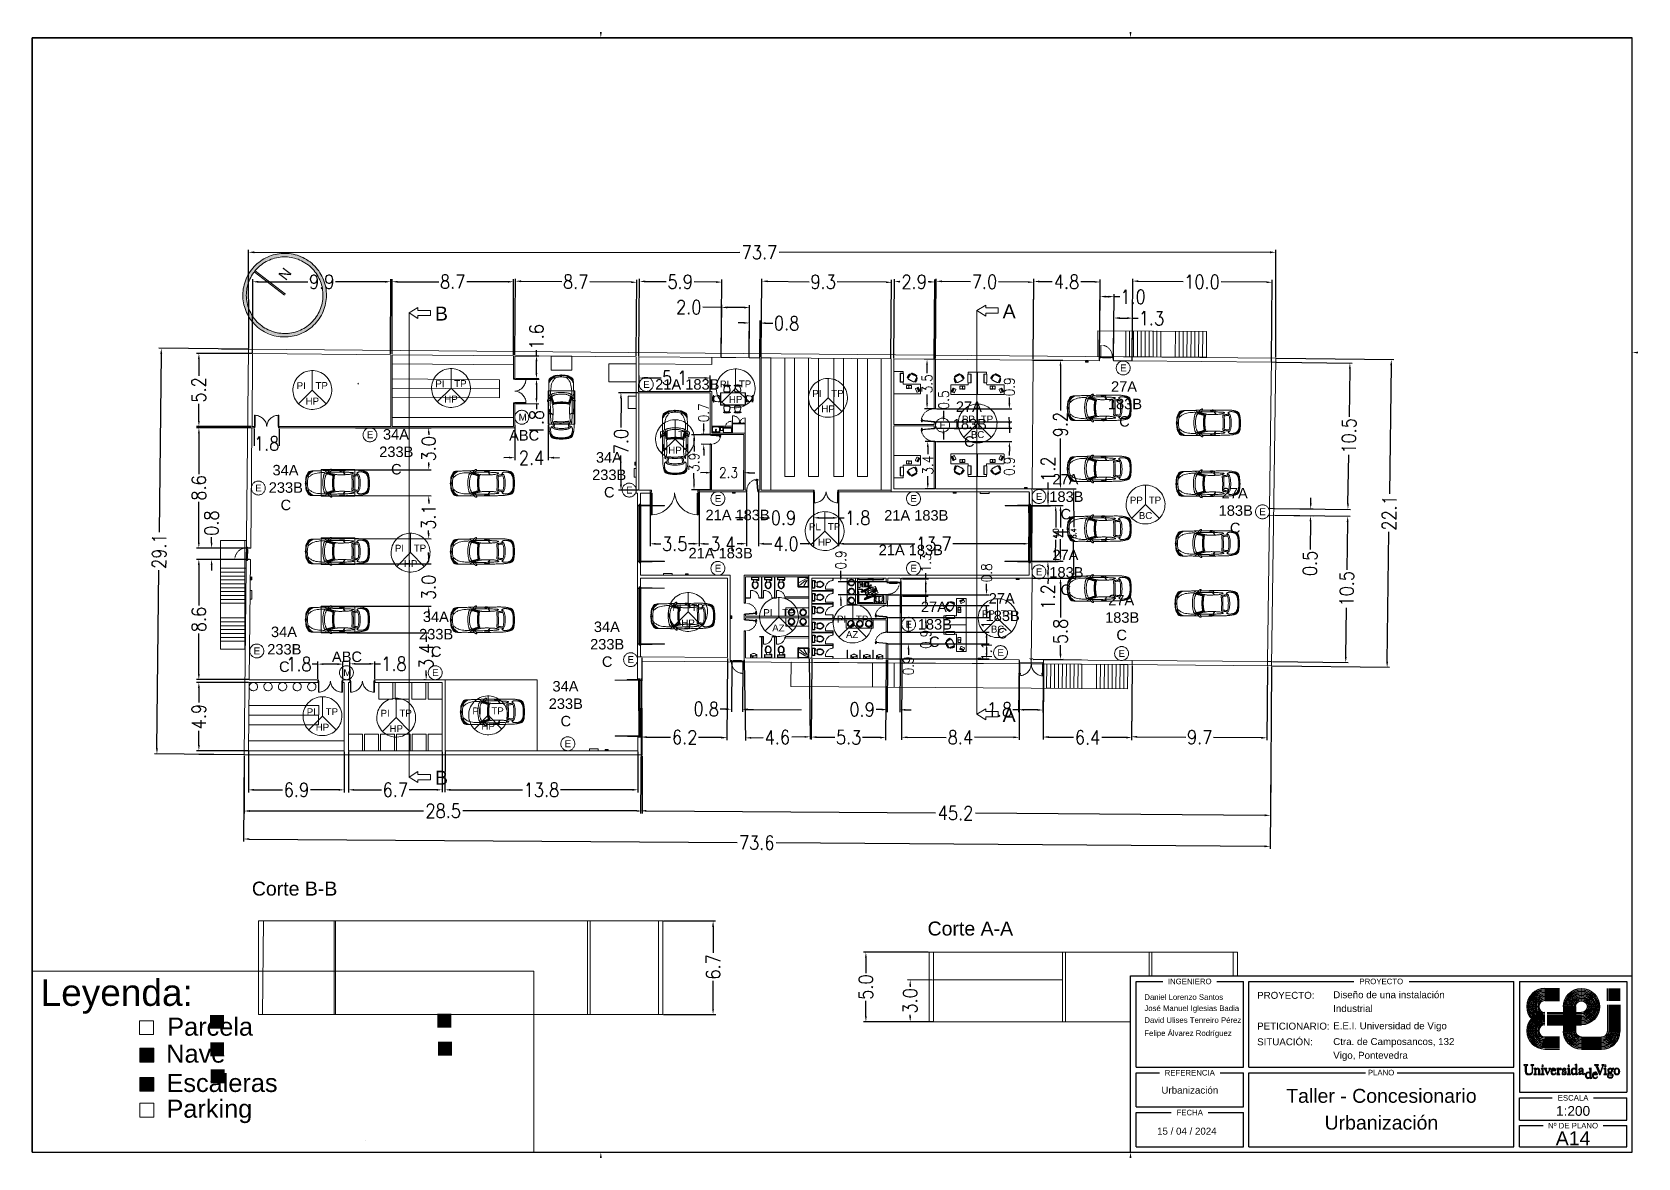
# Paper-space layout 'A14' of a CAD drawing. Header units: metres, sheet in millimetres. Extents: x 9 to 585, y 7 to 411.
# The model-space entities are those that its viewports show. They can reach past a viewport. Long polylines and large blocks are cut down to what shows.
import ezdxf
from ezdxf.enums import TextEntityAlignment as Align

# ---------------------------------------------------------------- set-up
doc = ezdxf.new("R2010")
doc.units = ezdxf.units.M
doc.header["$LTSCALE"] = 0.05
doc.header["$PDMODE"] = 3
for name, pattern in [('ACAD_ISO03W100', [30, 12, -18]), ('CONTINUA', [0]), ('DASHED2', [0.375, 0.25, -0.125]), ('RAYITAS', [0.375, 0.25, -0.125]), ('TRATTEGGIATA', [0.75, 0.5, -0.25])]:
    doc.linetypes.add(name, pattern=pattern)
for name, color, linetype, lineweight in [('Alineador', 101, 'CONTINUA', 15), ('BIEs', 1, 'CONTINUA', 15), ('Borde Formato', 7, 'Continuous', 25), ('CAJA', 250, 'Continuous', 15), ('Cajetin.Lineas', 7, 'CONTINUA', 25), ('Cajetin.Textos', 7, 'CONTINUA', 25), ('Cajetin.Titulos', 7, 'CONTINUA', 25), ('Circulo', 250, 'Continuous', 15), ('Contorno', 250, 'Continuous', 15), ('Cotas Fachada', 250, 'CONTINUA', 15), ('Cotas Nave', 250, 'CONTINUA', 15), ('Cotas Nave 2', 250, 'CONTINUA', 15), ('Desmontadora', 191, 'CONTINUA', 15), ('E-Puertas', 210, 'Continuous', 15), ('E-Puertas-I', 210, 'CONTINUA', 15), ('Elevadores', 31, 'CONTINUA', 15), ('Equilibrador', 161, 'CONTINUA', 15), ('Escalera Sec', 3, 'CONTINUA', 15), ('Escaleras', 3, 'Continuous', 15), ('EscalerasF', 3, 'Continuous', 15), ('Extintores', 1, 'CONTINUA', 15), ('Falso Techo', 6, 'CONTINUA', 15), ('Linea de Corte', 250, 'CONTINUA', 15), ('Marcas de Plegado', 7, 'Continuous', 15), ('Mesas', 17, 'CONTINUA', 15), ('mobiliario', 253, 'CONTINUA', 15), ('Nave', 5, 'Continuous', 15), ('Pared Fuego', 81, 'CONTINUA', 15), ('Pared Nave', 5, 'CONTINUA', 15), ('Paredes', 5, 'Continuous', 15), ('Paredes Cortes', 5, 'CONTINUA', 15), ('Puertas', 4, 'CONTINUA', 15), ('PuertasF', 4, 'Continuous', 15), ('Tabique Sectorización', 81, 'CONTINUA', 15), ('Tabiques', 241, 'CONTINUA', 15), ('Tabiques Cortes', 241, 'CONTINUA', 15), ('Tabiques Fuegos', 81, 'CONTINUA', 15), ('Tejado', 4, 'CONTINUA', 15), ('TextoDCE', 250, 'Continuous', 15), ('Ventana grafica 1', 7, 'Continuous', 25), ('Ventanas', 1, 'CONTINUA', 15), ('VentanasF', 1, 'Continuous', 15), ('www.dwgautocad.com', 7, 'Continuous', 9), ('Zonas abiertas', 50, 'CONTINUA', 15)]:
    doc.layers.add(name, color=color, linetype=linetype, lineweight=lineweight)
doc.layers.add('Cajetin.Logos', color=7, linetype='Continuous')
doc.layers.add('Normas Plegado y Lineas', color=7, linetype='Continuous')
doc.layers.add('CochesN', color=7, linetype='CONTINUA', lineweight=15, true_color=0xc3ddd0)
doc.layers.get('www.dwgautocad.com').off()
doc.styles.add('ROMANT', font='ROMANT', dxfattribs={"width": 0.85})
doc.styles.get("Standard").update_dxf_attribs({"font": 'arial.ttf'})
doc.dimstyles.new('1-50-GENERAL', dxfattribs={"dimtxt": 0.38, "dimasz": 0.4, "dimexe": 0.18, "dimexo": 0.06, "dimgap": 0.09, "dimtad": 0, "dimdec": 1, "dimzin": 0, "dimdsep": 46, "dimtxsty": 'ROMANT', "dimcen": 0.09, "dimadec": 0, "dimazin": 0, "dimtfac": 1, "dimtdec": 1, "dimtix": 1, "dimtofl": 0, "dimtmove": 0, "dimatfit": 3, "dimfxl": 0, "dimtolj": 1, "dimtzin": 0, "dimarcsym": 0})

psp = doc.layouts.new('A14')

# ---------------------------------------------------------------- texts
at = {"layer": 'CAJA', "attachment_point": 1}
for s, insert, char_height in [('Leyenda:', (12.25, 71.26), 9.5), ('Parcela', (57.66, 57.55), 6.5), ('Nave', (57.32, 47.88), 6.5), ('Escaleras', (57.39, 37.36), 6.5), ('Parking', (57.39, 28.11), 6.5)]:
    psp.add_mtext(s, dxfattribs=dict(at, insert=insert, char_height=char_height))
at = {"layer": 'Cajetin.Textos'}
for s, height, p in [('PROYECTO:', 2.5, (448.63, 64.29)), ('Diseño de una instalación', 2.5, (475.91, 64.5)), ('José Manuel Iglesias Badia', 2, (408.16, 59.9)), ('David Ulises Tenreiro Pérez', 2, (408.16, 55.66)), ('Industrial', 2.5, (475.91, 59.59)), ('Felipe Álvarez Rodríguez', 2, (408.14, 50.95)), ('PETICIONARIO:', 2.5, (448.63, 53.24)), ('E.E.I. Universidad de Vigo', 2.5, (475.91, 53.35)), ('SITUACIÓN:', 2.5, (448.63, 47.6)), ('Ctra. de Camposancos, 132', 2.5, (475.91, 47.69)), ('Vigo, Pontevedra', 2.5, (475.91, 42.77)), ('Urbanización', 2.5, (414.29, 30.26)), ('15 / 04 / 2024', 2.5, (412.74, 15.54))]:
    psp.add_text(s, height=height, dxfattribs=at).set_placement(p)
for s, height, p in [('Taller - Concesionario', 5, (493.2, 26.97)), ('1:200', 3.5, (561.95, 22.31)), ('Urbanización', 5, (493.2, 17.35)), ('A14', 5, (561.95, 11.73))]:
    psp.add_text(s, height=height, dxfattribs=at).set_placement(p, align=Align.CENTER)
at = {"layer": 'Cajetin.Titulos'}
for s, p in [('INGENIERO', (424.45, 70.54)), ('PROYECTO', (493.16, 70.54)), ('REFERENCIA', (424.45, 37.76)), ('PLANO', (493.08, 37.81)), ('ESCALA', (561.95, 28.76)), ('FECHA', (424.45, 23.48)), ('Nº DE PLANO', (561.95, 18.77))]:
    psp.add_text(s, height=2, dxfattribs=at).set_placement(p, align=Align.MIDDLE_CENTER)
at = {"layer": 'Marcas de Plegado', "insert": (408.16, 65.91), "char_height": 2, "width": 29.3427, "attachment_point": 1}
psp.add_mtext('Daniel Lorenzo Santos', dxfattribs=at)

msp = doc.modelspace()

# ---------------------------------------------------------------- texts
at = {"layer": 'Contorno', "insert": (1457.894, 2165.23), "char_height": 0.75, "attachment_point": 1}
msp.add_mtext_dynamic_manual_height_columns('N', width=0.90504, gutter_width=0.0125, heights=[0], dxfattribs=at)
at = {"layer": 'Cotas Nave'}
for s, p in [('Fachada Suroeste', (1515.834, 2213.764)), ('Fachada Noroeste', (1501.563, 2202.512)), ('Fachada Suroeste', (1486.795, 2190.83)), ('Fachada Noroeste', (1513.785, 2156.35))]:
    msp.add_text(s, height=3.52951, rotation=307.32752, dxfattribs=at).set_placement(p)
at = {"layer": 'Extintores', "attachment_point": 1, "rotation": 307.32752}
for s, width, heights, insert, char_height in [('E', 1.11443, [0], (1444.962, 2157.392), 0.5), ('\\pi-0.66106;34A\\P\\pi-0.93041;233B\\P\\pi-0.08168;C', 0.49968, [0], (1447.236, 2156.731), 0.75), ('E', 1.11443, [0], (1452.856, 2153.338), 0.5), ('\\pi-0.66106;34A\\P\\pi-0.93041;233B\\P\\pi-0.08168;C', 0.49968, [0], (1454.083, 2151.985), 0.75), ('E', 1.11443, [0], (1435.596, 2150.387), 0.5), ('\\pi-0.66106;34A\\P\\pi-0.93041;233B\\P\\pi-0.08168;C', 0.49968, [0], (1437.94, 2149.779), 0.75), ('ABC', 2.9892, [0], (1438.771, 2145.744), 0.75), ('ABC', 2.9892, [0], (1459.113, 2145.271), 0.75), ('M', 1.11443, [0], (1460.463, 2145.441), 0.5), ('M', 1.11443, [0], (1438.256, 2144.328), 0.5), ('\\pi-0.66106;34A\\P\\pi-0.93041;233B\\P\\pi-0.08168;C', 0.49968, [0], (1445.408, 2141.775), 0.75), ('E', 1.11443, [0], (1467.753, 2139.771), 0.5), ('E', 1.11443, [0], (1442.119, 2139.262), 0.5), ('\\pi-0.66106;34A\\P\\pi-0.93041;233B\\P\\pi-0.08168;C', 0.49968, [0], (1462.032, 2138.837), 0.75), ('21A 183B', 6.2069, [2.019], (1468.376, 2139.155), 0.75), ('E', 1.11443, [0], (1460.979, 2136.143), 0.5), ('\\pi-0.66106;34A\\P\\pi-0.93041;233B\\P\\pi-0.08168;C', 0.49968, [0], (1447.08, 2131.353), 0.75), ('\\pi-0.66106;34A\\P\\pi-0.93041;233B\\P\\pi-0.08168;C', 0.49968, [0], (1452.273, 2131.58), 0.75), ('21A 183B', 6.2069, [2.019], (1463.111, 2130.604), 0.75), ('E', 1.11443, [0], (1464.35, 2130.711), 0.5), ('21A 183B', 6.2069, [2.019], (1460.198, 2129.91), 0.75), ('E', 1.11443, [0], (1443.83, 2128.607), 0.5), ('E', 1.11443, [0], (1451.362, 2128.684), 0.5), ('E', 1.11443, [0], (1460.374, 2127.679), 0.5), ('E', 1.11443, [0], (1478.322, 2121.093), 0.5), ('\\pi-0.66771;27A\\P\\pi-0.88872;183B\\P\\pi-0.08168;C', 0.49968, [0], (1480.588, 2120.504), 0.75), ('21A 183B', 6.2069, [2.019], (1470.861, 2120.392), 0.75), ('21A 183B', 6.2069, [2.019], (1468.649, 2119.201), 0.75), ('E', 1.11443, [0], (1472.858, 2119.553), 0.5), ('E', 1.11443, [0], (1468.882, 2116.521), 0.5), ('E', 1.11443, [0], (1465.477, 2114.363), 0.5), ('\\pi-0.66771;27A\\P\\pi-0.88872;183B\\P\\pi-0.08168;C', 0.49968, [0], (1467.639, 2113.785), 0.75), ('\\pi-0.66771;27A\\P\\pi-0.88872;183B\\P\\pi-0.08168;C', 0.49968, [0], (1488.487, 2112.53), 0.75), ('E', 1.11443, [0], (1489.44, 2113.275), 0.5), ('E', 1.11443, [0], (1478.441, 2112.489), 0.5), ('\\pi-0.66771;27A\\P\\pi-0.88872;183B\\P\\pi-0.08168;C', 0.49968, [0], (1480.645, 2111.837), 0.75), ('\\pi-0.66771;27A\\P\\pi-0.88872;183B\\P\\pi-0.08168;C', 0.49968, [0], (1471.074, 2110.288), 0.75), ('E', 1.11443, [0], (1474.136, 2109.204), 0.5), ('\\pi-0.66771;27A\\P\\pi-0.88872;183B\\P\\pi-0.08168;C', 0.49968, [0], (1476.327, 2108.544), 0.75), ('E', 1.11443, [0], (1467.86, 2107.887), 0.5), ('\\pi-0.66771;27A\\P\\pi-0.88872;183B\\P\\pi-0.08168;C', 0.49968, [0], (1476.176, 2103.395), 0.75), ('\\pi-0.66771;27A\\P\\pi-0.88872;183B\\P\\pi-0.08168;C', 0.49968, [0], (1487.221, 2101.573), 0.75), ('E', 1.11443, [0], (1473.073, 2100.943), 0.5), ('E', 1.11443, [0], (1487.287, 2099.072), 0.5)]:
    msp.add_mtext_dynamic_manual_height_columns(s, width=width, gutter_width=0.0125, heights=heights, dxfattribs=dict(at, insert=insert, char_height=char_height))
at = {"layer": 'Linea de Corte', "char_height": 1, "attachment_point": 1, "rotation": 307.32752}
for s, width, insert in [('B', 3.164, (1462.934, 2154.88)), ('Corte B-B', 8.88033, (1422.152, 2140.299)), ('B', 3.164, (1436.444, 2134.68)), ('A', 3.164, (1487.766, 2122.593)), ('A', 3.164, (1464.729, 2105.026)), ('Corte A-A', 7.36015, (1449.269, 2100.012))]:
    msp.add_mtext_dynamic_manual_height_columns(s, width=width, gutter_width=0.0125, heights=[0], dxfattribs=dict(at, insert=insert))
at = {"layer": 'TextoDCE'}
for s, p in [('PI', (1452.206, 2159.179)), ('HP', (1451.718, 2157.998)), ('TP', (1453.035, 2158.106)), ('PI', (1458.353, 2151.352)), ('HP', (1457.865, 2150.171)), ('TP', (1459.183, 2150.279)), ('PI', (1447.204, 2146.497)), ('HP', (1446.716, 2145.317)), ('TP', (1448.033, 2145.424)), ('PI', (1434.035, 2144.407)), ('HP', (1433.546, 2143.226)), ('TP', (1434.864, 2143.334)), ('PI', (1437.162, 2140.136)), ('TP', (1437.992, 2139.063)), ('HP', (1436.674, 2138.955)), ('PI', (1465.18, 2136.349)), ('PI', (1441.292, 2134.992)), ('HP', (1464.692, 2135.168)), ('TP', (1466.01, 2135.276)), ('PI', (1470.717, 2135.102)), ('HP', (1440.804, 2133.812)), ('TP', (1442.121, 2133.919)), ('HP', (1470.229, 2133.921)), ('TP', (1471.546, 2134.029)), ('PI', (1474.195, 2129.416)), ('PI', (1455.887, 2128.082)), ('HP', (1473.707, 2128.235)), ('TP', (1475.024, 2128.343)), ('HP', (1455.398, 2126.902)), ('TP', (1456.716, 2127.01)), ('PL', (1466.448, 2123.81)), ('PI', (1459.556, 2122.682, 0)), ('HP', (1465.959, 2122.629)), ('TP', (1467.277, 2122.737)), ('AZ', (1459.068, 2121.502, 0)), ('TP', (1460.386, 2121.609, 0)), ('PP', (1479.236, 2119.768)), ('BC', (1478.748, 2118.588)), ('TP', (1480.065, 2118.696)), ('PI', (1462.389, 2118.189, 0)), ('TP', (1463.218, 2117.116, 0)), ('AZ', (1461.9, 2117.009, 0)), ('PP', (1469, 2110.157)), ('TP', (1469.829, 2109.084)), ('BC', (1468.512, 2108.976)), ('PP', (1481.921, 2106.66)), ('TP', (1482.75, 2105.587)), ('BC', (1481.432, 2105.479))]:
    msp.add_text(s, height=0.497, rotation=307.32752, dxfattribs=at).set_placement(p)

# ---------------------------------------------------------------- blocks, each defined once
blk = doc.blocks.new('marcaplegado')
at = {"layer": 'Marcas de Plegado', "linetype": 'Continuous', "lineweight": 15}
blk.add_lwpolyline([(0, 0.002), (0, 0.004)], dxfattribs=at)
blk = doc.blocks.new('Toilet - top')
for p, q in [((-10, -8.5), (-8, -8.5)), ((-10, -9.5), (-10, -8.5)), ((-7, -9.5), (-10, -9.5)), ((-8, -8.5), (-8, -8)), ((-7, -8), (-7, -9.5)), ((-4, -8), (-6, -14)), ((4, -14), (-4, -14)), ((4, -8), (6, -14)), ((9.5, -6), (9.5, -2))]:
    blk.add_line(p, q)
blk.add_lwpolyline([(10.5, -8), (10.5, 0), (-10.5, 0), (-10.5, -8)], close=True)
for points in [[(-9.5, -2), (-9.5, -6)], [(8.5, -1), (-8.5, -1)], [(-8.5, -7), (8.5, -7)]]:
    blk.add_lwpolyline(points)
for centre, radius, start, end in [((-8.6, -1.9), 0.884, 81.8699, 188.1301), ((-8.6, -6.1), 0.884, 171.8699, 278.1301), ((3.5, -21.6), 12.2, 141.4691, 247.9714), ((4.2, -21.8), 11.3, 136.3677, 238.9468), ((0, -27.9), 4, 245.7318, 294.2682), ((0, -29), 4, 254.8605, 285.1395), ((-3.5, -21.6), 12.2, 292.0284, 38.5307), ((-4.2, -21.8), 11.3, 301.053, 43.6321), ((8.6, -1.9), 0.884, 351.8699, 98.1301), ((8.6, -6.1), 0.884, 261.8699, 8.1301)]:
    blk.add_arc(centre, radius, start, end)
blk = doc.blocks.new('MINGITORIO')
at = {"layer": 'mobiliario', "color": 0}
for p, q in [((5.19, 52.99, 0), (5.19, 52.75, 0)), ((5.19, 52.99, 0), (5.65, 52.99, 0)), ((5.19, 52.75, 0), (5.25, 52.75, 0)), ((5.22, 52.75, 0), (5.36, 52.69, 0)), ((5.25, 52.75, 0), (5.25, 52.86, 0)), ((5.59, 52.86, 0), (5.25, 52.86, 0)), ((5.45, 52.93, 0), (5.45, 52.9, 0)), ((5.55, 52.93, 0), (5.45, 52.93, 0)), ((5.45, 52.9, 0), (5.55, 52.9, 0)), ((5.62, 52.75, 0), (5.47, 52.69, 0)), ((5.55, 52.9, 0), (5.55, 52.93, 0)), ((5.59, 52.75, 0), (5.59, 52.86, 0)), ((5.65, 52.75, 0), (5.59, 52.75, 0)), ((5.65, 52.99, 0), (5.65, 52.75, 0))]:
    blk.add_line(p, q, dxfattribs=at)
blk.add_ellipse((5.42, 52.76, 0), major_axis=(-0.114, 0), ratio=0.666667, start_param=1.07919, end_param=2.062403, dxfattribs=at)
blk = doc.blocks.new('vh10-3')
for points in [[(6.53, 5.09), (6.64, 5.27)], [(6.67, 5.27), (6.56, 5.09)], [(6.53, 3.88), (6.64, 3.7)], [(6.67, 3.7), (6.56, 3.88)]]:
    blk.add_lwpolyline(points)
blk.add_circle((9.33, 4.48), 0.0405)
for centre, radius, start, end in [((5.58, 5.09), 0.02, 81.3079, 140.3783), ((5.63, 4.98), 0.0289, 84.0079, 156.3114), ((5.92, 4.94), 0.0289, 353.2707, 80.1159), ((5.58, 3.88), 0.02, 219.6217, 278.6921), ((5.63, 3.98), 0.0289, 203.6886, 275.9921), ((5.92, 4.02), 0.0289, 279.8841, 6.7293)]:
    blk.add_arc(centre, radius, start, end)
for points, knots in [([(4.77, 4.48), (4.77, 4.67), (4.8, 4.87), (4.81, 5.01), (4.87, 5.17), (4.97, 5.27), (5.11, 5.31), (5.3, 5.35), (5.48, 5.38), (5.72, 5.39), (6.42, 5.4), (6.7, 5.4)], [18.735534, 18.735534, 18.735534, 18.735534, 19.587149, 20.438764, 21.290379, 22.141994, 22.99361, 23.845225, 24.69684, 25.548455, 26.165326, 26.165326, 26.165326, 26.165326]), ([(5.44, 4.48), (5.44, 4.71), (5.48, 4.92), (5.52, 5.05), (5.56, 5.1)], [5.556552, 5.556552, 5.556552, 5.556552, 6.635134, 7.654502, 7.654502, 7.654502, 7.654502]), ([(5.58, 5.11), (5.91, 5.06), (6.03, 5.04), (6.05, 5.02), (6.05, 4.95), (6.02, 4.7), (6.02, 4.48)], [-3.392634, -3.392634, -3.392634, -3.392634, -2.551704, -1.701416, -0.851128, -0.000839, -0.000839, -0.000839, -0.000839]), ([(7.73, 5.32), (7.77, 5.29), (7.81, 5.28), (7.85, 5.26), (7.83, 5.26), (7.76, 5.23), (7.53, 5.18), (7.25, 5.11), (7.12, 5.09), (6.95, 5.08), (6.72, 5.08), (6.44, 5.09), (6.24, 5.1), (6.07, 5.13), (5.94, 5.17), (5.91, 5.19), (5.91, 5.22), (5.96, 5.23), (6.18, 5.25), (6.5, 5.27), (6.92, 5.27), (7.27, 5.28), (7.65, 5.27)], [0, 0, 0, 0, 0.640801, 1.281602, 1.922403, 2.563203, 3.204004, 3.844805, 4.485606, 5.126407, 5.767208, 6.408009, 7.04881, 7.68961, 8.330411, 8.971212, 9.612013, 10.252814, 10.893615, 11.534416, 12.175216, 12.797218, 12.797218, 12.797218, 12.797218]), ([(7.54, 5.4), (7.39, 5.4), (7.18, 5.4), (6.93, 5.4), (6.89, 5.4)], [10.6007845, 10.6007845, 10.6007845, 10.6007845, 11.0709972, 11.163998, 11.163998, 11.163998, 11.163998]), ([(9.38, 4.71), (9.37, 4.81), (9.36, 4.93), (9.32, 5.02), (9.27, 5.11), (9.23, 5.18), (9.19, 5.27), (9.14, 5.33), (9, 5.37), (8.86, 5.38), (8.8, 5.38), (8.55, 5.38), (8.17, 5.38), (7.99, 5.39), (7.74, 5.39), (7.68, 5.39)], [0, 0, 0, 0, 0.851615, 1.70323, 2.554846, 3.406461, 4.258076, 5.109691, 5.961306, 6.812921, 7.664537, 8.516152, 9.367767, 10.219382, 10.435603, 10.435603, 10.435603, 10.435603]), ([(9.22, 4.87), (9.17, 4.92), (9.06, 5.01), (8.86, 5.16), (8.43, 5.24), (8.14, 5.25), (8, 5.26), (7.97, 5.21), (7.97, 5.19)], [0, 0, 0, 0, 0.835236, 1.721034, 2.921428, 3.928485, 4.555062, 4.999927, 4.999927, 4.999927, 4.999927]), ([(9.25, 5.01), (9.24, 5.05), (9.22, 5.12), (9.14, 5.27), (9.07, 5.32), (8.95, 5.35), (8.89, 5.35), (8.86, 5.35)], [0, 0, 0, 0, 0.624807, 1.361869, 1.875216, 2.502924, 3.054732, 3.054732, 3.054732, 3.054732]), ([(9.17, 5.1), (9.16, 5.13), (9.14, 5.2), (9.08, 5.28), (9.01, 5.31), (8.95, 5.32), (8.92, 5.32)], [0, 0, 0, 0, 0.604327, 1.163219, 1.657111, 2.190481, 2.190481, 2.190481, 2.190481]), ([(6.7, 3.57), (6.42, 3.57), (5.72, 3.57), (5.48, 3.58), (5.3, 3.61), (5.11, 3.65), (4.97, 3.7), (4.87, 3.79), (4.81, 3.95), (4.8, 4.1), (4.77, 4.3), (4.77, 4.48)], [11.305741, 11.305741, 11.305741, 11.305741, 11.922612, 12.774228, 13.625843, 14.477458, 15.329073, 16.180688, 17.032304, 17.883919, 18.735534, 18.735534, 18.735534, 18.735534]), ([(5.56, 3.86), (5.52, 3.91), (5.48, 4.04), (5.44, 4.26), (5.44, 4.48)], [3.458602, 3.458602, 3.458602, 3.458602, 4.477971, 5.556552, 5.556552, 5.556552, 5.556552]), ([(6.02, 4.48), (6.02, 4.27), (6.05, 4.01), (6.05, 3.95), (6.03, 3.92), (5.91, 3.91), (5.58, 3.86)], [-0.000839, -0.000839, -0.000839, -0.000839, 0.849449, 1.699737, 2.550025, 3.390956, 3.390956, 3.390956, 3.390956]), ([(7.73, 3.65), (7.77, 3.68), (7.81, 3.69), (7.85, 3.7), (7.83, 3.71), (7.76, 3.73), (7.53, 3.79), (7.25, 3.85), (7.12, 3.88), (6.95, 3.89), (6.72, 3.89), (6.44, 3.88), (6.24, 3.87), (6.07, 3.84), (5.94, 3.79), (5.91, 3.77), (5.91, 3.75), (5.96, 3.74), (6.18, 3.72), (6.5, 3.7), (6.92, 3.69), (7.27, 3.69), (7.65, 3.69)], [0, 0, 0, 0, 0.640801, 1.281602, 1.922403, 2.563203, 3.204004, 3.844805, 4.485606, 5.126407, 5.767208, 6.408009, 7.04881, 7.68961, 8.330411, 8.971212, 9.612013, 10.252814, 10.893615, 11.534416, 12.175216, 12.797218, 12.797218, 12.797218, 12.797218]), ([(7.54, 3.57), (7.39, 3.57), (7.18, 3.57), (6.93, 3.57), (6.89, 3.57)], [10.6007845, 10.6007845, 10.6007845, 10.6007845, 11.0709972, 11.163998, 11.163998, 11.163998, 11.163998]), ([(9.38, 4.26), (9.37, 4.15), (9.36, 4.04), (9.32, 3.95), (9.27, 3.86), (9.23, 3.79), (9.19, 3.69), (9.14, 3.64), (9, 3.6), (8.86, 3.59), (8.8, 3.59), (8.55, 3.59), (8.17, 3.58), (7.99, 3.57), (7.74, 3.57), (7.68, 3.57)], [0, 0, 0, 0, 0.851615, 1.70323, 2.554846, 3.406461, 4.258076, 5.109691, 5.961306, 6.812921, 7.664537, 8.516152, 9.367767, 10.219382, 10.435603, 10.435603, 10.435603, 10.435603]), ([(9.22, 4.1), (9.17, 4.05), (9.06, 3.95), (8.86, 3.81), (8.43, 3.72), (8.14, 3.72), (8, 3.71), (7.97, 3.76), (7.97, 3.78)], [0, 0, 0, 0, 0.835236, 1.721034, 2.921428, 3.928485, 4.555062, 4.999927, 4.999927, 4.999927, 4.999927]), ([(9.25, 3.96), (9.24, 3.92), (9.22, 3.85), (9.14, 3.7), (9.07, 3.65), (8.95, 3.61), (8.89, 3.62), (8.86, 3.62)], [0, 0, 0, 0, 0.624807, 1.361869, 1.875216, 2.502924, 3.054732, 3.054732, 3.054732, 3.054732]), ([(9.17, 3.87), (9.16, 3.83), (9.14, 3.76), (9.08, 3.69), (9.01, 3.66), (8.95, 3.65), (8.92, 3.65)], [0, 0, 0, 0, 0.604327, 1.163219, 1.657111, 2.190481, 2.190481, 2.190481, 2.190481])]:
    blk.add_open_spline(points, degree=3, knots=knots)
for points, degree in [([(4.79, 4.48), (4.79, 4.53), (4.8, 4.79), (4.84, 4.96), (4.86, 5), (4.9, 5.04)], 3), ([(4.86, 4.48), (4.86, 4.73), (4.89, 4.88), (4.95, 5.06), (5.03, 5.16), (5.11, 5.22), (5.21, 5.25), (5.34, 5.27), (5.52, 5.27), (5.58, 5.26), (5.65, 5.21), (5.68, 5.18)], 3), ([(5.23, 5.25), (5.24, 5.27), (5.21, 5.29), (5.13, 5.29), (5.05, 5.27), (4.99, 5.22), (4.94, 5.14), (4.89, 5), (4.87, 4.91), (4.88, 4.81)], 3), ([(4.9, 5.04), (4.94, 5.06), (4.96, 5.07)], 2), ([(5.05, 5.26), (5.04, 5.22), (5, 5.19), (4.96, 5.11), (4.93, 5.05)], 3), ([(5.24, 5.27), (5.13, 5.25), (5.02, 5.21)], 2), ([(5.54, 4.48), (5.54, 4.73), (5.56, 4.9), (5.6, 4.99)], 3), ([(5.68, 5.18), (5.6, 5.13), (5.57, 5.11)], 2), ([(5.63, 5.01), (5.74, 5), (5.84, 4.99), (5.93, 4.97)], 3), ([(5.95, 4.94), (5.94, 4.86), (5.93, 4.66), (5.93, 4.48)], 3), ([(6.65, 5.27), (6.59, 5.36), (6.58, 5.38), (6.6, 5.4)], 3), ([(6.94, 5.38), (6.94, 5.37), (6.94, 5.36), (6.92, 5.35), (6.84, 5.35), (6.71, 5.35), (6.68, 5.36), (6.68, 5.38), (6.7, 5.4), (6.78, 5.41), (6.89, 5.4), (6.93, 5.38), (6.94, 5.38)], 3), ([(7.25, 5.1), (7.31, 4.98), (7.33, 4.83), (7.35, 4.63), (7.35, 4.48)], 3), ([(7.4, 4.48), (7.4, 4.72), (7.36, 4.95), (7.33, 5.02), (7.33, 5.05), (7.39, 5.08), (7.62, 5.14), (7.77, 5.19), (7.86, 5.21), (7.98, 5.19), (8.03, 5.16), (8.07, 5.08), (8.14, 4.72), (8.14, 4.48)], 3), ([(7.45, 4.48), (7.45, 4.63), (7.43, 4.83), (7.41, 4.94), (7.4, 4.99), (7.4, 5.02), (7.43, 5.04), (7.5, 5.06), (7.69, 5.11), (7.82, 5.15), (7.87, 5.15), (7.92, 5.06), (8.02, 4.79), (8.02, 4.48)], 3), ([(7.59, 5.3), (7.6, 5.29), (7.61, 5.28), (7.66, 5.28), (7.7, 5.28), (7.73, 5.3), (7.73, 5.33), (7.66, 5.42), (7.61, 5.47), (7.56, 5.49), (7.51, 5.49), (7.5, 5.48), (7.5, 5.46), (7.51, 5.43), (7.57, 5.34), (7.58, 5.31), (7.59, 5.3)], 3), ([(7.65, 5.28), (7.65, 5.26), (7.63, 5.25), (7.61, 5.23), (7.59, 5.21), (7.58, 5.19)], 3), ([(7.84, 5.26), (7.9, 5.29), (7.95, 5.34), (8, 5.39)], 3), ([(8.8, 5.38), (8.93, 5.31), (9.03, 5.25), (9.12, 5.15), (9.15, 5.12), (9.27, 4.99), (9.31, 4.93), (9.33, 4.89), (9.33, 4.81), (9.35, 4.64), (9.36, 4.56), (9.37, 4.53), (9.4, 4.51), (9.41, 4.49), (9.41, 4.48)], 3), ([(9.15, 5.12), (9.2, 4.98), (9.26, 4.72), (9.26, 4.48)], 3), ([(9.4, 4.51), (9.39, 4.62), (9.37, 4.79), (9.32, 4.9)], 3), ([(4.9, 3.93), (4.86, 3.96), (4.84, 4), (4.8, 4.18), (4.79, 4.44), (4.79, 4.48)], 3), ([(5.68, 3.79), (5.65, 3.75), (5.58, 3.71), (5.52, 3.69), (5.34, 3.69), (5.21, 3.72), (5.11, 3.75), (5.03, 3.8), (4.95, 3.91), (4.89, 4.09), (4.86, 4.23), (4.86, 4.48)], 3), ([(5.23, 3.71), (5.24, 3.69), (5.21, 3.68), (5.13, 3.68), (5.05, 3.69), (4.99, 3.75), (4.94, 3.83), (4.89, 3.97), (4.87, 4.05), (4.88, 4.16)], 3), ([(4.96, 3.9), (4.94, 3.91), (4.9, 3.93)], 2), ([(5.05, 3.7), (5.04, 3.74), (5, 3.78), (4.96, 3.86), (4.93, 3.91)], 3), ([(5.24, 3.7), (5.13, 3.72), (5.02, 3.76)], 2), ([(5.6, 3.97), (5.56, 4.07), (5.54, 4.23), (5.54, 4.48)], 3), ([(5.57, 3.86), (5.6, 3.84), (5.68, 3.79)], 2), ([(5.93, 4), (5.84, 3.98), (5.74, 3.97), (5.63, 3.96)], 3), ([(5.93, 4.48), (5.93, 4.31), (5.94, 4.1), (5.95, 4.03)], 3), ([(6.65, 3.7), (6.59, 3.61), (6.58, 3.59), (6.6, 3.57)], 3), ([(6.94, 3.59), (6.94, 3.6), (6.94, 3.6), (6.92, 3.61), (6.84, 3.62), (6.71, 3.61), (6.68, 3.6), (6.68, 3.59), (6.7, 3.56), (6.78, 3.56), (6.89, 3.56), (6.93, 3.58), (6.94, 3.59)], 3), ([(7.35, 4.48), (7.35, 4.34), (7.33, 4.13), (7.31, 3.99), (7.25, 3.87)], 3), ([(8.14, 4.48), (8.14, 4.25), (8.07, 3.88), (8.03, 3.81), (7.98, 3.77), (7.86, 3.75), (7.77, 3.78), (7.62, 3.82), (7.39, 3.88), (7.33, 3.91), (7.33, 3.95), (7.36, 4.02), (7.4, 4.25), (7.4, 4.48)], 3), ([(8.02, 4.48), (8.02, 4.18), (7.92, 3.9), (7.87, 3.82), (7.82, 3.82), (7.69, 3.85), (7.5, 3.91), (7.43, 3.93), (7.4, 3.94), (7.4, 3.98), (7.41, 4.02), (7.43, 4.14), (7.45, 4.34), (7.45, 4.48)], 3), ([(7.59, 3.67), (7.6, 3.68), (7.61, 3.68), (7.66, 3.68), (7.7, 3.68), (7.73, 3.67), (7.73, 3.64), (7.66, 3.55), (7.61, 3.5), (7.56, 3.48), (7.51, 3.48), (7.5, 3.48), (7.5, 3.5), (7.51, 3.53), (7.57, 3.63), (7.58, 3.66), (7.59, 3.67)], 3), ([(7.65, 3.68), (7.65, 3.7), (7.63, 3.72), (7.61, 3.74), (7.59, 3.76), (7.58, 3.78)], 3), ([(7.84, 3.7), (7.9, 3.67), (7.95, 3.63), (8, 3.58)], 3), ([(9.41, 4.48), (9.41, 4.47), (9.4, 4.46), (9.37, 4.44), (9.36, 4.4), (9.35, 4.33), (9.33, 4.15), (9.33, 4.07), (9.31, 4.04), (9.27, 3.97), (9.15, 3.85), (9.12, 3.81), (9.03, 3.72), (8.93, 3.65), (8.8, 3.59)], 3), ([(9.26, 4.48), (9.26, 4.25), (9.2, 3.99), (9.15, 3.85)], 3), ([(9.4, 4.46), (9.39, 4.34), (9.37, 4.18), (9.32, 4.07)], 3)]:
    blk.add_open_spline(points, degree=degree)
blk = doc.blocks.new('pr05-3')
at = {"layer": 'Puertas'}
for p, q in [((-109.7, 57), (-109.7, 105.5)), ((-108.7, 105.5), (-109.7, 105.5)), ((-108.7, 13.7), (-108.7, 105.5)), ((108.7, 105.5), (108.7, 13.8)), ((109.7, 105.5), (108.7, 105.5)), ((109.7, 57), (109.7, 105.5)), ((-111.7, 11), (-113.5, 11)), ((-113.5, 11), (-113.5, 10.3)), ((-111.7, 10.3), (-113.5, 10.3)), ((-113.5, 6.5), (-113.5, 8)), ((-113.5, 8), (-111.7, 8)), ((-108, 6.5), (-113.5, 6.5)), ((-112.2, 14), (-112.2, 12.4)), ((-111.7, 14), (-112.2, 14)), ((-112.2, 12.4), (-111.7, 12.4)), ((-111.1, 14.3), (-111.7, 14.3)), ((-111.7, 14), (-111.7, 14.3)), ((-111.1, 14), (-111.7, 14)), ((-111.7, 12.4), (-111.1, 12.4)), ((-111.7, 11), (-111.7, 12.4)), ((-111.1, 11), (-111.7, 11)), ((-111.7, 8.1), (-111.7, 10.3)), ((-111.1, 10.3), (-111.7, 10.3)), ((-111.7, 8), (-111.7, 8.1)), ((-111.7, 8), (-111.7, 8.1)), ((-111.7, 8), (-111.7, 8.1)), ((-111.7, 8.1), (-111.7, 8.1)), ((-111.7, 8.1), (-111.7, 8.1)), ((-111.1, 8.1), (-111.7, 8.1)), ((-111.7, 8), (-111.7, 8)), ((-111.7, 8), (-111.7, 8)), ((-111.7, 8), (-109.6, 8)), ((-109.7, 57), (-111.1, 57)), ((-111.1, 14.3), (-111.1, 57)), ((-111.1, 14), (-111.1, 14.3)), ((-111.1, 12.4), (-111.1, 14)), ((-111.1, 11), (-111.1, 12.4)), ((-110.1, 11), (-111.1, 11)), ((-111.1, 9), (-111.1, 10.3)), ((-110.1, 10.3), (-111.1, 10.3)), ((-109.9, 9), (-111.1, 9)), ((-111.1, 8.1), (-111.1, 8.3)), ((-111.1, 8.3), (-111, 8.3)), ((-111.1, 8.1), (-111, 8.1)), ((-111, 8.1), (-111, 8.3)), ((-111, 8.1), (-111, 8.3)), ((-111, 8.1), (-111, 8.3)), ((-111, 8.3), (-111, 8.3)), ((-111, 8.3), (-111, 8.3)), ((-111, 8.3), (-110.5, 8.3)), ((-111, 8.1), (-111, 8.1)), ((-111, 8.1), (-111, 8.1)), ((-110.5, 8.1), (-111, 8.1)), ((-110.5, 8.1), (-110.5, 8.3)), ((-110.5, 8.1), (-110.5, 8.3)), ((-110.5, 8.3), (-110.5, 8.3)), ((-110.5, 8.1), (-110.5, 8.1)), ((-109.9, 8.1), (-110.5, 8.1)), ((-109.7, 11.3), (-110.1, 11.3)), ((-110.1, 11), (-110.1, 11.3)), ((-110.1, 10.3), (-110.1, 11)), ((-110.1, 10.3), (-110.1, 10)), ((-109.7, 10), (-110.1, 10)), ((-109.9, 8.1), (-109.9, 9)), ((-109.7, 9), (-109.9, 9)), ((-109.7, 8.1), (-109.9, 8.1)), ((-109.7, 13), (-109.7, 57)), ((-109.7, 13), (-109.7, 11.3)), ((-109.7, 13), (-109.6, 13)), ((-109.7, 11.3), (-109.7, 10)), ((-109.7, 10), (-109.7, 8.1)), ((-109.7, 10), (-109.7, 10)), ((-109.7, 10), (-109.7, 10)), ((-109.7, 10), (-109.7, 9)), ((-109.7, 9), (-109.7, 8.1)), ((-109.7, 8.1), (-109.7, 8.1)), ((-109.6, 11.3), (-109.6, 13)), ((-109.6, 11.3), (-109.4, 11.3)), ((-109.6, 10), (-109.6, 11.3)), ((-109.6, 10), (-109.4, 10)), ((-109.6, 9.5), (-109.6, 10)), ((-109.2, 9.5), (-109.6, 9.5)), ((-109.6, 8), (-109.6, 9.5)), ((-109.6, 8), (-108, 8)), ((-108, 1.5), (-109.5, 1.5)), ((-109.5, 1.5), (-109.5, 0)), ((109.5, 0), (-109.5, 0)), ((-109.4, 11), (-109.4, 11.3)), ((-109.4, 11), (-109.2, 11)), ((-109.4, 11), (-109.4, 10.3)), ((-109.4, 10.3), (-109.2, 10.3)), ((-109.4, 10.3), (-109.4, 10)), ((-109.2, 13.1), (-109.1, 13.1)), ((-109.2, 11), (-109.2, 13.1)), ((-109.2, 10.3), (-109.2, 11)), ((-109.2, 9.5), (-109.2, 10.3)), ((-109.2, 9.5), (-109.2, 8.2)), ((-109.2, 8.2), (-109.1, 8.2)), ((-109.1, 13.1), (-108.9, 12.7)), ((-109.1, 8.2), (-109.1, 13.1)), ((-109.1, 8.2), (-108.9, 8.6)), ((-108.9, 12.7), (-108.7, 12.7)), ((-108.9, 8.6), (-108.9, 12.7)), ((-108.9, 8.6), (-108, 8.6)), ((-108.6, 13.6), (-108.7, 13.7)), ((-108.7, 13.2), (-108.7, 13.7)), ((-108.6, 13.2), (-108.7, 13.2)), ((-108.7, 13.2), (-108.7, 12.7)), ((-108.7, 12.7), (-108.6, 12.7)), ((-108.3, 13.6), (-108.6, 13.6)), ((-108.6, 13.5), (-108.6, 13.6)), ((-108.6, 13.2), (-108.6, 13.5)), ((-108.3, 13.2), (-108.6, 13.2)), ((-108.6, 13.1), (-108.6, 13.2)), ((-108.6, 13), (-108.6, 13)), ((-108.6, 12.9), (-108.6, 13)), ((-108.3, 12.8), (-108.6, 12.8)), ((-108.6, 12.7), (-108.6, 12.8)), ((-108.6, 12.8), (-108.6, 12.8)), ((-108.6, 12.7), (-108.6, 12.7)), ((-108.6, 12.7), (-108, 12.7)), ((-108.4, 13.5), (-108.4, 13.5)), ((-108.4, 13.1), (-108.4, 13.1)), ((-108.4, 13), (-108.4, 13)), ((-108.4, 13), (-108.4, 12.9)), ((-108.3, 13.2), (-108.3, 13.6)), ((-108, 13.2), (-108.3, 13.2)), ((-108.3, 13.2), (-108.3, 13.1)), ((-108.3, 13), (-108.3, 13)), ((-108.3, 12.9), (-108.3, 13)), ((-108.3, 12.8), (-108.3, 12.8)), ((-108, 13.2), (-105.5, 13.2)), ((-108, 13.2), (-108, 13.2)), ((-108, 13), (-108, 13.2)), ((-108, 13), (-107.2, 13)), ((-108, 13), (-108, 12.7)), ((-108, 12.7), (-107.4, 12.7)), ((-108, 8.6), (-108, 8.6)), ((-108, 8.6), (-108, 8.1)), ((-108, 8.6), (-107.4, 8.6)), ((-1.2, 8.1), (-108, 8.1)), ((-108, 8), (-108, 6.5)), ((-108, 8), (-2.8, 8)), ((-108, 6.5), (-108, 1.5)), ((-108, 6.5), (108, 6.5)), ((-2.8, 6.5), (-108, 6.5)), ((108, 1.5), (-108, 1.5)), ((-107.2, 13), (-107.4, 12.7)), ((-107.4, 12.7), (-107.4, 8.6)), ((-107.2, 8.2), (-107.4, 8.6)), ((-107.2, 13.1), (-107.1, 13.1)), ((-107.2, 13.1), (-107.2, 13)), ((-107.2, 13.1), (-107.2, 8.2)), ((-107.2, 8.2), (-107.1, 8.2)), ((-107.1, 13), (-107.1, 13.1)), ((-107.1, 13), (-105.5, 13)), ((-107.1, 11.3), (-107.1, 13)), ((-106.9, 11.3), (-107.1, 11.3)), ((-107.1, 10), (-107.1, 11.3)), ((-106.3, 10), (-107.1, 10)), ((-107.1, 8.2), (-107.1, 10)), ((-106.8, 11.3), (-106.9, 11.4)), ((-106.9, 11.4), (-106.9, 11.4)), ((-106.9, 11.4), (-106.9, 11.3)), ((-106.8, 11.4), (-106.9, 11.4)), ((-106.8, 11.3), (-106.9, 11.3)), ((-106.9, 11.3), (-106.9, 11.1)), ((-106.9, 11.2), (-106.9, 11.1)), ((-106.8, 11.2), (-106.9, 11.2)), ((-106.9, 11.1), (-106.8, 11.1)), ((-106.8, 11.4), (-106.8, 11.5)), ((-106.8, 11.5), (-106.7, 11.5)), ((-106.8, 11.4), (-106.8, 11.4)), ((-106.8, 11.3), (-106.8, 11.3)), ((-106.8, 11.3), (-106.8, 11.3)), ((-106.7, 11.2), (-106.8, 11.3)), ((-106.8, 11.3), (-106.8, 11.3)), ((-106.8, 11.2), (-106.8, 11.2)), ((-106.8, 11.1), (-106.8, 11.2)), ((-106.8, 11.1), (-106.8, 11)), ((-106.8, 11.1), (-106.8, 11.1)), ((-106.8, 11.1), (-106.8, 11.1)), ((-106.8, 11.1), (-106.8, 11.1)), ((-106.8, 11.1), (-106.8, 11.1)), ((-106.8, 11), (-106.7, 11)), ((-106.7, 11.5), (-106.6, 11.5)), ((-106.7, 11.5), (-106.7, 11.5)), ((-106.6, 11.2), (-106.7, 11.2)), ((-106.7, 11.2), (-106.7, 11.2)), ((-106.7, 11), (-106.7, 11)), ((-106.7, 11), (-106.6, 11)), ((-106.6, 11.5), (-106.5, 11.5)), ((-106.6, 11.5), (-106.6, 11.5)), ((-106.5, 11.3), (-106.6, 11.2)), ((-106.6, 11.2), (-106.6, 11.2)), ((-106.6, 11), (-106.6, 11)), ((-106.6, 11), (-106.5, 11)), ((-106.5, 11.5), (-106.5, 11.4)), ((-106.5, 11.4), (-106.4, 11.4)), ((-106.4, 11.3), (-106.5, 11.3)), ((-106.5, 11.3), (-106.5, 11.3)), ((-106.4, 11.3), (-106.5, 11.3)), ((-106.5, 11.3), (-106.5, 11.3)), ((-106.5, 11.2), (-106.5, 11.2)), ((-106.4, 11.2), (-106.5, 11.2)), ((-106.5, 11.2), (-106.5, 11.2)), ((-106.5, 11.2), (-106.5, 11.1)), ((-106.5, 11.1), (-106.5, 11.1)), ((-106.5, 11.1), (-106.4, 11.1)), ((-106.5, 11.1), (-106.5, 11.1)), ((-106.5, 11.1), (-106.4, 11.1)), ((-106.5, 11), (-106.5, 11.1)), ((-106.5, 11), (-106.5, 11)), ((-106.4, 11.4), (-106.4, 11.3)), ((-106.4, 11.4), (-106.4, 11.4)), ((-106.4, 11.4), (-106.4, 11.3)), ((-106.3, 11.3), (-106.4, 11.3)), ((-106.4, 11.3), (-106.4, 11.1)), ((-106.4, 11.1), (-106.4, 11.2)), ((-106.4, 11.2), (-106.4, 11.1)), ((-106.4, 11.1), (-106.4, 11.1)), ((-106.4, 11.1), (-106.4, 11.1)), ((-106.4, 11.1), (-106.4, 11.1)), ((-106.3, 11.3), (-106.3, 11)), ((-14.8, 11), (-106.3, 11)), ((-106.3, 11), (-106.3, 10.3)), ((-14.8, 10.3), (-106.3, 10.3)), ((-106.3, 10.3), (-106.3, 10.1)), ((-106.3, 10.1), (-106.2, 10.1)), ((-106.3, 10.1), (-106.2, 10.1)), ((-106.3, 10.1), (-106.2, 10.1)), ((-106.3, 10.1), (-106.3, 10.1)), ((-106.3, 10.1), (-106.3, 10.1)), ((-106.3, 10.1), (-106.3, 10)), ((-106.2, 10), (-106.3, 10)), ((-106.3, 10), (-106.3, 10)), ((-106.2, 10.1), (-106.2, 10)), ((-106.2, 10.1), (-106.1, 10.1)), ((-106.2, 10.1), (-106.2, 10.1)), ((-106.2, 10.1), (-106.2, 10.1)), ((-106.2, 10.1), (-106.1, 10.1)), ((-106.2, 10.1), (-106.1, 10.1)), ((-106.1, 10), (-106.2, 10)), ((-106.1, 10.1), (-106.1, 10)), ((-106.1, 10.1), (-106.1, 10)), ((-106.1, 10.1), (-106.1, 10.1)), ((-106.1, 10.1), (-106.1, 10.1)), ((-106.1, 10.1), (-106.1, 10.1)), ((-106.1, 10.1), (-105.6, 10.1)), ((-106.1, 10.1), (-106.1, 10.1)), ((-106.1, 10.1), (-106.1, 10.1)), ((-106.1, 10.1), (-106.1, 10.1)), ((-106.1, 10.1), (-105.6, 10.1)), ((-106.1, 10.1), (-106.1, 10.1)), ((-105.6, 10.1), (-106.1, 10.1)), ((-105.6, 10), (-106.1, 10)), ((-106.1, 10), (-106.1, 10)), ((-105.6, 10.1), (-105.5, 10.1)), ((-105.6, 10), (-105.6, 10.1)), ((-105.6, 10), (-105.6, 10.1)), ((-105.6, 10.1), (-105.6, 10.1)), ((-105.6, 10.1), (-105.6, 10.1)), ((-105.6, 10.1), (-105.6, 10.1)), ((-105.6, 10.1), (-105.6, 10.1)), ((-105.6, 10.1), (-105.6, 10.1)), ((-105.6, 10.1), (-105.6, 10.1)), ((-105.6, 10.1), (-105.5, 10.1)), ((-105.6, 10.1), (-105.5, 10.1)), ((-105.6, 10.1), (-105.6, 10.1)), ((-105.6, 10), (-105.6, 10)), ((-105.5, 10), (-105.6, 10)), ((-105.5, 13.2), (-105.2, 13.2)), ((-105.5, 13.2), (-105.5, 13.2)), ((-105.5, 13), (-105.5, 13.2)), ((-105.5, 13), (-105.2, 13)), ((-105.5, 10.1), (-105.5, 10.1)), ((-105.5, 10), (-105.5, 10.1)), ((-105.5, 10.1), (-105.5, 10.1)), ((-105.5, 10.1), (-105.5, 10.1)), ((-105.5, 10), (-105.5, 10.1)), ((-105.5, 10.1), (-105.5, 10.1)), ((-105.5, 10.1), (-105.5, 10.1)), ((-105.5, 10.1), (-105.5, 10)), ((-105.5, 10.1), (-105.5, 10.1)), ((-105.5, 10.1), (-105.5, 10.1)), ((-105.5, 10.1), (-59.7, 10.1)), ((-105.5, 10.1), (-105.5, 10.1)), ((-105.5, 10.1), (-105.5, 10.1)), ((-105.5, 10.1), (-105.5, 10.1)), ((-105.5, 10.1), (-59.7, 10.1)), ((-105.5, 10), (-105.5, 10)), ((-105.5, 10), (-105.5, 10)), ((-59.7, 10), (-105.5, 10)), ((-105.2, 13.2), (-105.2, 13)), ((-105.2, 13), (81.2, 13)), ((-59.7, 10), (-59.7, 10.1)), ((-59.7, 10.1), (-59.7, 10.1)), ((-59.7, 10), (-59.7, 10.1)), ((-59.7, 10.1), (-59.7, 10.1)), ((-59.7, 10.1), (-59.7, 10.1)), ((-59.7, 10.1), (-59.7, 10.1)), ((-59.7, 10.1), (-59.6, 10.1)), ((-59.7, 10.1), (-59.6, 10.1)), ((-59.7, 10), (-59.7, 10)), ((-59.6, 10), (-59.7, 10)), ((-59.6, 10), (-59.6, 10.1)), ((-59.6, 10.1), (-59.6, 10.1)), ((-59.6, 10.1), (-59.6, 10.1)), ((-59.6, 10), (-59.6, 10.1)), ((-59.6, 10.1), (-59.6, 10.1)), ((-59.6, 10.1), (-59.6, 10.1)), ((-59.6, 10.1), (-59.1, 10.1)), ((-59.1, 10.1), (-59.6, 10.1)), ((-59.1, 10), (-59.6, 10)), ((-59.6, 10), (-59.6, 10)), ((-59.1, 10.1), (-59.1, 10.1)), ((-59.1, 10.1), (-59.1, 10)), ((-59.1, 10.1), (-59.1, 10.1)), ((-59.1, 10.1), (-59.1, 10)), ((-59.1, 10.1), (-59.1, 10.1)), ((-59.1, 10.1), (-59, 10.1)), ((-59.1, 10.1), (-59.1, 10.1)), ((-59.1, 10.1), (-59, 10.1)), ((-59, 10), (-59.1, 10)), ((-59.1, 10), (-59.1, 10)), ((-59, 10.1), (-59, 10.1)), ((-59, 10.1), (-59, 10)), ((-59, 10.1), (-57.9, 10.1)), ((-59, 10.1), (-57.9, 10.1)), ((-57.9, 10), (-59, 10)), ((-57.9, 10.1), (-57.9, 10.1)), ((-57.9, 10.1), (-57.9, 10)), ((-57.9, 10.1), (-57.8, 10.1)), ((-57.9, 10.1), (-57.8, 10.1)), ((-57.8, 10), (-57.9, 10)), ((-57.8, 10.1), (-57.8, 10.1)), ((-57.8, 10.1), (-57.8, 10)), ((-57.8, 10.1), (-57.8, 10.1)), ((-57.8, 10.1), (-57.8, 10)), ((-57.8, 10.1), (-57.8, 10.1)), ((-57.8, 10.1), (-57.3, 10.1)), ((-57.8, 10.1), (-57.8, 10.1)), ((-57.3, 10.1), (-57.8, 10.1)), ((-57.3, 10), (-57.8, 10)), ((-57.8, 10), (-57.8, 10)), ((-57.3, 10.1), (-57.2, 10.1)), ((-57.3, 10), (-57.3, 10.1)), ((-57.3, 10.1), (-57.3, 10.1)), ((-57.3, 10.1), (-57.2, 10.1)), ((-57.2, 10), (-57.3, 10)), ((-57.2, 10), (-57.2, 10.1)), ((-57.2, 10.1), (-57.2, 10.1)), ((-57.2, 10.1), (-57.1, 10.1)), ((-57.1, 10.1), (-57.2, 10.1)), ((-57.1, 10), (-57.2, 10)), ((-57.1, 10), (-57.1, 10.1)), ((-57.1, 10.1), (-57.1, 10.1)), ((-57.1, 10.1), (-14.8, 10.1)), ((-57.1, 10.1), (-14.8, 10.1)), ((-14.8, 10), (-57.1, 10)), ((-13.9, 11.8), (-14.8, 11.8)), ((-14.8, 11), (-14.8, 11.8)), ((-14.8, 10.9), (-14.8, 11)), ((-13.9, 10.9), (-14.8, 10.9)), ((-14.8, 10.3), (-14.8, 10.9)), ((-14.8, 10.3), (-14.8, 10.1)), ((-14.8, 10.1), (-14.8, 10.1)), ((-14.8, 10.1), (-14.8, 10)), ((-14.8, 9.5), (-14.8, 10)), ((-14.8, 9.4), (-14.8, 9.5)), ((-14.8, 9.5), (-13.9, 9.5)), ((-13.9, 9.4), (-14.8, 9.4)), ((-13.7, 12.3), (-13.9, 12.3)), ((-13.9, 11.8), (-13.9, 12.3)), ((-13.9, 10.9), (-13.9, 11.8)), ((-13.9, 10.9), (-13.9, 9.5)), ((-13.9, 9.5), (-13.9, 9.4)), ((-13.9, 9.4), (-13.9, 8.9)), ((-13.7, 8.9), (-13.9, 8.9)), ((-13.7, 12.3), (-13.7, 12.1)), ((0.3, 12.1), (-13.7, 12.1)), ((-13.7, 12.1), (-13.7, 9.2)), ((0.3, 9.2), (-13.7, 9.2)), ((-13.7, 9.2), (-13.7, 8.9)), ((-2.8, 6.5), (-2.8, 8)), ((-2.8, 8), (-1.2, 8)), ((2.7, 6.5), (-2.8, 6.5)), ((-1.2, 8.1), (-0.6, 8.1)), ((-1.2, 8), (-1.2, 8.1)), ((-1.2, 8.1), (-1.2, 8.1)), ((-1.2, 8.1), (0.7, 8.1)), ((-1.2, 8), (0.7, 8)), ((-0.6, 8.1), (-0.6, 8.3)), ((-0.6, 8.1), (-0.6, 8.3)), ((-0.6, 8.3), (-0.6, 8.3)), ((-0.6, 8.3), (-0.1, 8.3)), ((-0.6, 8.1), (-0.6, 8.1)), ((-0.1, 8.1), (-0.6, 8.1)), ((-0.1, 8.1), (-0.1, 8.3)), ((-0.1, 8.1), (-0.1, 8.3)), ((-0.1, 8.3), (-0.1, 8.3)), ((0.6, 8.1), (-0.1, 8.1)), ((-0.1, 8.1), (-0.1, 8.1)), ((0.6, 12.3), (0.3, 12.3)), ((0.3, 12.1), (0.3, 12.3)), ((0.3, 12.1), (0.3, 9.2)), ((0.3, 9.2), (0.3, 8.9)), ((0.6, 8.9), (0.3, 8.9)), ((0.7, 12.4), (0.6, 12.4)), ((0.6, 12.4), (0.6, 12.3)), ((0.6, 12.3), (0.6, 11)), ((0.7, 11), (0.6, 11)), ((0.6, 10.3), (0.6, 11)), ((0.7, 10.3), (0.6, 10.3)), ((0.6, 10.1), (0.6, 10.3)), ((0.6, 10.1), (0.7, 10.1)), ((0.6, 10.1), (0.7, 10.1)), ((0.6, 10), (0.6, 10.1)), ((0.6, 10.1), (0.6, 10.1)), ((0.7, 10), (0.6, 10)), ((0.6, 10), (0.6, 9.4)), ((0.7, 9.4), (0.6, 9.4)), ((0.6, 9.4), (0.6, 8.9)), ((0.6, 8.9), (0.6, 8.1)), ((0.6, 8.1), (0.7, 8.1)), ((0.7, 12.4), (0.7, 12.3)), ((0.9, 12.3), (0.7, 12.3)), ((0.7, 11), (0.7, 12.3)), ((0.7, 10.3), (0.7, 11)), ((0.7, 10.3), (0.7, 10.1)), ((0.7, 10.1), (0.7, 10.1)), ((0.7, 10.1), (0.7, 10)), ((0.7, 9.4), (0.7, 10)), ((0.7, 8.9), (0.7, 9.4)), ((0.9, 8.9), (0.7, 8.9)), ((0.7, 8.9), (0.7, 8.1)), ((0.7, 8), (0.7, 8.1)), ((0.7, 8.1), (0.7, 8.1)), ((108, 8.1), (0.7, 8.1)), ((0.7, 8), (2.7, 8)), ((0.9, 12.3), (0.9, 12.1)), ((0.9, 12.1), (14.9, 12.1)), ((0.9, 12.1), (0.9, 9.2)), ((0.9, 9.2), (14.9, 9.2)), ((0.9, 9.2), (0.9, 8.9)), ((2.7, 8), (2.7, 6.5)), ((108, 8), (2.7, 8)), ((108, 6.5), (2.7, 6.5)), ((14.9, 12.3), (15.2, 12.3)), ((14.9, 12.1), (14.9, 12.3)), ((14.9, 12.1), (14.9, 9.2)), ((14.9, 9.2), (14.9, 8.9)), ((14.9, 8.9), (15.2, 8.9)), ((15.2, 12.3), (15.2, 11.8)), ((15.2, 11.8), (16, 11.8)), ((15.2, 10.9), (15.2, 11.8)), ((15.2, 10.9), (16, 10.9)), ((15.2, 10.9), (15.2, 9.5)), ((15.2, 9.4), (15.2, 9.5)), ((16, 9.5), (15.2, 9.5)), ((15.2, 9.4), (16, 9.4)), ((15.2, 8.9), (15.2, 9.4)), ((16, 11), (16, 11.8)), ((106.3, 11), (16, 11)), ((16, 10.9), (16, 11)), ((16, 10.9), (16, 10.3)), ((106.3, 10.3), (16, 10.3)), ((16, 10.3), (16, 10.1)), ((16, 10.1), (33.4, 10.1)), ((16, 10.1), (33.4, 10.1)), ((16, 10.1), (16, 10.1)), ((16, 10.1), (16, 10)), ((33.4, 10), (16, 10)), ((16, 10), (16, 9.5)), ((16, 9.5), (16, 9.4)), ((33.4, 10), (33.4, 10.1)), ((33.4, 10.1), (33.4, 10.1)), ((33.4, 10.1), (33.5, 10.1)), ((33.4, 10.1), (33.5, 10.1)), ((33.5, 10), (33.4, 10)), ((33.5, 10), (33.5, 10.1)), ((33.5, 10.1), (33.5, 10.1)), ((33.5, 10.1), (33.6, 10.1)), ((33.5, 10.1), (33.6, 10.1)), ((33.6, 10), (33.5, 10)), ((33.6, 10), (33.6, 10.1)), ((33.6, 10.1), (33.6, 10.1)), ((33.6, 10.1), (33.6, 10.1)), ((33.6, 10), (33.6, 10.1)), ((33.6, 10.1), (33.6, 10.1)), ((33.6, 10.1), (33.6, 10.1)), ((33.6, 10.1), (34.1, 10.1)), ((34.1, 10.1), (33.6, 10.1)), ((34.1, 10), (33.6, 10)), ((33.6, 10), (33.6, 10)), ((34.1, 10.1), (34.1, 10.1)), ((34.1, 10.1), (34.1, 10)), ((34.1, 10.1), (34.1, 10.1)), ((34.1, 10.1), (34.1, 10)), ((34.1, 10.1), (34.1, 10.1)), ((34.1, 10.1), (34.2, 10.1)), ((34.1, 10.1), (34.1, 10.1)), ((34.1, 10.1), (34.2, 10.1)), ((34.2, 10), (34.1, 10)), ((34.1, 10), (34.1, 10)), ((34.2, 10.1), (34.2, 10.1)), ((34.2, 10.1), (34.2, 10)), ((34.2, 10.1), (35.3, 10.1)), ((34.2, 10.1), (35.3, 10.1)), ((35.3, 10), (34.2, 10)), ((35.3, 10.1), (35.3, 10.1)), ((35.3, 10.1), (35.3, 10)), ((35.3, 10.1), (35.4, 10.1)), ((35.3, 10.1), (35.4, 10.1)), ((35.4, 10), (35.3, 10)), ((35.4, 10.1), (35.4, 10.1)), ((35.4, 10.1), (35.4, 10)), ((35.4, 10.1), (35.4, 10.1)), ((35.4, 10.1), (35.4, 10)), ((35.4, 10.1), (35.4, 10.1)), ((35.4, 10.1), (35.4, 10.1)), ((35.4, 10.1), (35.9, 10.1)), ((35.9, 10.1), (35.4, 10.1)), ((35.9, 10), (35.4, 10)), ((35.4, 10), (35.4, 10)), ((35.9, 10.1), (35.9, 10.1)), ((35.9, 10), (35.9, 10.1)), ((35.9, 10.1), (35.9, 10.1)), ((35.9, 10), (35.9, 10.1)), ((35.9, 10.1), (35.9, 10.1)), ((35.9, 10.1), (35.9, 10.1)), ((35.9, 10.1), (36, 10.1)), ((36, 10.1), (35.9, 10.1)), ((35.9, 10), (35.9, 10)), ((36, 10), (35.9, 10)), ((36, 10), (36, 10.1)), ((36, 10.1), (36, 10.1)), ((36, 10.1), (81.4, 10.1)), ((36, 10.1), (81.4, 10.1)), ((81.4, 10), (36, 10)), ((81.5, 10), (79, 10)), ((81.5, 10), (79, 10)), ((81.5, 10), (79, 10)), ((81.5, 10), (79, 10)), ((81.5, 13.2), (81.2, 13.2)), ((81.2, 13.2), (81.2, 13)), ((81.2, 13), (81.5, 13)), ((81.4, 10.1), (81.5, 10.1)), ((81.4, 10), (81.4, 10.1)), ((81.4, 10.1), (81.4, 10.1)), ((81.4, 10.1), (81.5, 10.1)), ((81.5, 10), (81.4, 10)), ((108, 13.2), (81.5, 13.2)), ((81.5, 13.2), (81.5, 13.2)), ((81.5, 13), (81.5, 13.2)), ((81.5, 13), (107.1, 13)), ((81.5, 10.1), (81.5, 10.1)), ((81.5, 10.1), (81.6, 10.1)), ((81.5, 10), (81.5, 10.1)), ((81.5, 10.1), (81.5, 10.1)), ((81.5, 10.1), (81.5, 10.1)), ((81.5, 10.1), (81.5, 10)), ((81.5, 10.1), (81.5, 10.1)), ((81.5, 10.1), (81.5, 10.1)), ((81.5, 10.1), (81.5, 10.1)), ((81.6, 10.1), (81.5, 10.1)), ((81.5, 10.1), (81.5, 10.1)), ((81.5, 10.1), (81.6, 10.1)), ((81.6, 10), (81.5, 10)), ((81.5, 10), (81.5, 10)), ((81.6, 10.1), (81.6, 10.1)), ((81.6, 10), (81.6, 10.1)), ((81.6, 10), (81.6, 10.1)), ((81.6, 10.1), (81.6, 10.1)), ((81.6, 10.1), (81.6, 10.1)), ((81.6, 10.1), (81.6, 10.1)), ((81.6, 10.1), (81.6, 10.1)), ((81.6, 10.1), (81.6, 10.1)), ((106.1, 10.1), (81.6, 10.1)), ((81.6, 10.1), (81.6, 10.1)), ((81.6, 10.1), (106.1, 10.1)), ((81.6, 10.1), (106.1, 10.1)), ((106.1, 10), (81.6, 10)), ((81.6, 10), (81.6, 10)), ((106.1, 10.1), (106.1, 10)), ((106.1, 10.1), (106.1, 10)), ((106.1, 10.1), (106.2, 10.1)), ((106.1, 10.1), (106.1, 10.1)), ((106.1, 10.1), (106.1, 10.1)), ((106.1, 10.1), (106.1, 10.1)), ((106.1, 10.1), (106.1, 10.1)), ((106.1, 10.1), (106.1, 10.1)), ((106.1, 10.1), (106.1, 10.1)), ((106.2, 10.1), (106.1, 10.1)), ((106.1, 10.1), (106.1, 10.1)), ((106.1, 10.1), (106.2, 10.1)), ((106.2, 10), (106.1, 10)), ((106.1, 10), (106.1, 10)), ((106.2, 10.1), (106.3, 10.1)), ((106.2, 10.1), (106.2, 10)), ((106.2, 10.1), (106.2, 10.1)), ((106.2, 10.1), (106.2, 10.1)), ((106.3, 10.1), (106.2, 10.1)), ((106.2, 10.1), (106.3, 10.1)), ((106.3, 10), (106.2, 10)), ((106.3, 11.3), (106.4, 11.3)), ((106.3, 11), (106.3, 11.3)), ((106.3, 11), (106.3, 10.3)), ((106.3, 10.3), (106.3, 10.1)), ((106.3, 10.1), (106.3, 10.1)), ((106.3, 10.1), (106.3, 10.1)), ((106.3, 10), (106.3, 10.1)), ((106.3, 10), (107.1, 10)), ((106.3, 10), (106.3, 10)), ((106.4, 11.4), (106.4, 11.3)), ((106.4, 11.4), (106.4, 11.4)), ((106.4, 11.4), (106.4, 11.3)), ((106.5, 11.4), (106.4, 11.4)), ((106.4, 11.3), (106.4, 11.3)), ((106.4, 11.3), (106.4, 11.3)), ((106.4, 11.3), (106.4, 11.1)), ((106.4, 11.3), (106.5, 11.3)), ((106.4, 11.2), (106.4, 11.2)), ((106.4, 11.1), (106.4, 11.2)), ((106.4, 11.2), (106.4, 11.2)), ((106.4, 11.2), (106.4, 11.2)), ((106.4, 11.2), (106.4, 11.1)), ((106.4, 11.2), (106.4, 11.1)), ((106.4, 11.1), (106.4, 11.1)), ((106.4, 11.1), (106.4, 11.1)), ((106.4, 11.1), (106.4, 11.1)), ((106.4, 11.1), (106.4, 11.1)), ((106.4, 11.1), (106.4, 11.1)), ((106.4, 11.1), (106.4, 11.1)), ((106.4, 11.1), (106.4, 11.1)), ((106.5, 11), (106.4, 11.1)), ((106.5, 11.5), (106.5, 11.5)), ((106.5, 11.5), (106.5, 11.4)), ((106.6, 11.5), (106.5, 11.5)), ((106.5, 11.3), (106.6, 11.2)), ((106.5, 11.3), (106.5, 11.3)), ((106.6, 11), (106.5, 11)), ((106.5, 11), (106.5, 11)), ((106.7, 11.5), (106.6, 11.5)), ((106.6, 11.2), (106.7, 11.2)), ((106.6, 11.2), (106.6, 11.2)), ((106.7, 11), (106.6, 11)), ((106.6, 11), (106.6, 11)), ((106.7, 11.5), (106.7, 11.5)), ((106.8, 11.5), (106.7, 11.5)), ((106.7, 11.2), (106.8, 11.3)), ((106.7, 11.2), (106.7, 11.2)), ((106.8, 11), (106.7, 11)), ((106.7, 11), (106.7, 11)), ((106.8, 11.4), (106.8, 11.5)), ((106.8, 11.4), (106.8, 11.4)), ((106.8, 11.3), (106.8, 11.4)), ((106.8, 11.4), (106.8, 11.4)), ((106.8, 11.4), (106.8, 11.3)), ((106.8, 11.4), (106.8, 11.4)), ((106.8, 11.3), (106.8, 11.3)), ((106.8, 11.3), (106.8, 11.3)), ((106.8, 11.3), (106.8, 11.3)), ((106.8, 11.3), (107.1, 11.3)), ((106.8, 11.3), (106.8, 11.1)), ((106.8, 11.3), (106.8, 11.3)), ((106.8, 11.2), (106.8, 11.1)), ((106.8, 11.2), (106.8, 11.2)), ((106.8, 11.2), (106.8, 11.2)), ((106.8, 11.1), (106.8, 11.2)), ((106.8, 11.1), (106.8, 11)), ((106.8, 11.1), (106.8, 11.1)), ((106.8, 11.1), (106.8, 11.1)), ((106.8, 11.1), (106.8, 11.1)), ((106.8, 11.1), (106.8, 11.1)), ((106.8, 11.1), (106.8, 11.1)), ((107.2, 13.1), (107.1, 13.1)), ((107.1, 13.1), (107.1, 13)), ((107.1, 11.3), (107.1, 13)), ((107.1, 11.3), (107.1, 10)), ((107.1, 10), (107.1, 8.2)), ((107.2, 8.2), (107.1, 8.2)), ((107.2, 13.1), (107.2, 13)), ((107.2, 13.1), (107.2, 8.2)), ((107.2, 13), (108, 13)), ((107.2, 13), (107.4, 12.7)), ((107.2, 8.2), (107.4, 8.6)), ((108, 12.7), (107.4, 12.7)), ((107.4, 12.7), (107.4, 8.6)), ((108, 8.6), (107.4, 8.6)), ((108, 13.2), (108.3, 13.2)), ((108, 13.2), (108, 13.2)), ((108, 13), (108, 13.2)), ((108, 13), (108, 13)), ((108, 13), (108, 12.9)), ((108, 13), (108, 13)), ((108, 12.7), (108, 13)), ((108, 12.8), (108, 12.7)), ((108, 12.7), (108, 12.7)), ((108, 12.7), (108, 12.7)), ((108.6, 12.7), (108, 12.7)), ((108, 8.1), (108, 8.6)), ((108, 8.6), (108, 8.6)), ((108.9, 8.6), (108, 8.6)), ((108, 8), (108, 6.5)), ((109.6, 8), (108, 8)), ((108, 6.5), (108, 1.5)), ((108, 6.5), (113.5, 6.5)), ((109.5, 1.5), (108, 1.5)), ((108.3, 13.6), (108.6, 13.6)), ((108.3, 13.2), (108.3, 13.6)), ((108.3, 13.2), (108.6, 13.2)), ((108.3, 13.1), (108.3, 13.2)), ((108.3, 13), (108.3, 13)), ((108.3, 12.9), (108.3, 13)), ((108.3, 12.8), (108.6, 12.8)), ((108.3, 12.8), (108.3, 12.8)), ((108.4, 13.5), (108.4, 13.5)), ((108.4, 13.1), (108.4, 13.1)), ((108.4, 13), (108.4, 13)), ((108.4, 13), (108.4, 12.9)), ((108.6, 13.6), (108.7, 13.8)), ((108.6, 13.5), (108.6, 13.6)), ((108.6, 13.5), (108.6, 13.2)), ((108.6, 13.2), (108.7, 13.2)), ((108.6, 13.1), (108.6, 13.2)), ((108.6, 13), (108.6, 13)), ((108.6, 13), (108.6, 12.9)), ((108.6, 12.7), (108.6, 12.8)), ((108.6, 12.8), (108.6, 12.8)), ((108.6, 12.7), (108.6, 12.7)), ((108.7, 12.7), (108.6, 12.7)), ((108.7, 13.2), (108.7, 13.8)), ((108.7, 12.7), (108.7, 13.2)), ((108.9, 12.7), (108.7, 12.7)), ((109.1, 13.1), (108.9, 12.7)), ((108.9, 8.6), (108.9, 12.7)), ((109.1, 8.2), (108.9, 8.6)), ((109.2, 13.1), (109.1, 13.1)), ((109.1, 8.2), (109.1, 13.1)), ((109.2, 8.2), (109.1, 8.2)), ((109.2, 11), (109.2, 13.1)), ((109.4, 11), (109.2, 11)), ((109.2, 10.3), (109.2, 11)), ((109.4, 10.3), (109.2, 10.3)), ((109.2, 10.3), (109.2, 10.1)), ((109.2, 10.1), (109.2, 10.1)), ((109.2, 9.5), (109.2, 10.1)), ((109.2, 9.5), (109.6, 9.5)), ((109.2, 9.5), (109.2, 8.2)), ((109.6, 11.3), (109.4, 11.3)), ((109.4, 11.3), (109.4, 11)), ((109.4, 10.3), (109.4, 11)), ((109.4, 10), (109.4, 10.3)), ((109.6, 10), (109.4, 10)), ((109.5, 1.5), (109.5, 0)), ((109.7, 13), (109.6, 13)), ((109.6, 11.3), (109.6, 13)), ((109.6, 10), (109.6, 11.3)), ((109.6, 9.5), (109.6, 10)), ((109.6, 8), (109.6, 9.5)), ((111.7, 8), (109.6, 8)), ((109.7, 57), (109.7, 13)), ((111.1, 57), (109.7, 57)), ((109.7, 13), (109.7, 11.3)), ((109.7, 11.3), (110.1, 11.3)), ((109.7, 11.3), (109.7, 10)), ((109.7, 9), (109.7, 10)), ((109.7, 10), (109.7, 10)), ((109.7, 8.1), (109.7, 10)), ((109.7, 10), (109.7, 10)), ((109.7, 10), (110.1, 10)), ((109.7, 8.1), (109.7, 9)), ((109.7, 9), (109.9, 9)), ((109.7, 8.1), (109.7, 8.1)), ((109.9, 8.1), (109.7, 8.1)), ((109.9, 8.1), (109.9, 9)), ((109.9, 9), (111.1, 9)), ((110.5, 8.1), (109.9, 8.1)), ((110.1, 11), (110.1, 11.3)), ((111.1, 11), (110.1, 11)), ((110.1, 11), (110.1, 10.3)), ((111.1, 10.3), (110.1, 10.3)), ((110.1, 10.3), (110.1, 10)), ((110.5, 8.1), (110.5, 8.3)), ((110.5, 8.1), (110.5, 8.3)), ((110.5, 8.1), (110.5, 8.3)), ((110.5, 8.3), (110.5, 8.3)), ((110.5, 8.3), (110.5, 8.3)), ((110.5, 8.3), (111, 8.3)), ((110.5, 8.1), (110.5, 8.1)), ((110.5, 8.1), (110.5, 8.1)), ((110.5, 8.1), (111, 8.1)), ((111, 8.1), (111, 8.3)), ((111, 8.1), (111, 8.3)), ((111, 8.1), (111, 8.3)), ((111, 8.1), (111, 8.3)), ((111, 8.3), (111, 8.3)), ((111, 8.3), (111, 8.3)), ((111, 8.3), (111, 8.3)), ((111, 8.1), (111, 8.1)), ((111, 8.1), (111, 8.1)), ((111.7, 8.1), (111, 8.1)), ((111, 8.1), (111, 8.1)), ((111.1, 14.3), (111.1, 57)), ((111.1, 14.3), (111.7, 14.3)), ((111.1, 14), (111.1, 14.3)), ((111.1, 14), (111.7, 14)), ((111.1, 12.4), (111.1, 14)), ((111.7, 12.4), (111.1, 12.4)), ((111.1, 11), (111.1, 12.4)), ((111.7, 11), (111.1, 11)), ((111.1, 9), (111.1, 10.3)), ((111.7, 10.3), (111.1, 10.3)), ((111.7, 14), (111.7, 14.3)), ((111.7, 14), (112.2, 14)), ((111.7, 11), (111.7, 12.4)), ((112.2, 12.4), (111.7, 12.4)), ((113.5, 11), (111.7, 11)), ((111.7, 8.1), (111.7, 10.3)), ((113.5, 10.3), (111.7, 10.3)), ((111.7, 8), (111.7, 8.1)), ((111.7, 8), (111.7, 8.1)), ((111.7, 8.1), (111.7, 8.1)), ((111.7, 8.1), (111.7, 8)), ((111.7, 8.1), (111.7, 8.1)), ((113.5, 8), (111.7, 8)), ((111.7, 8), (111.7, 8)), ((111.7, 8), (111.7, 8)), ((112.2, 14), (112.2, 12.4)), ((113.5, 10.3), (113.5, 11)), ((113.5, 6.5), (113.5, 8))]:
    blk.add_line(p, q, dxfattribs=at)
blk = doc.blocks.new('puerta 0.85')
at = {"layer": 'Puertas'}
for p, q in [((971.57, -108.22), (971.57, -108.25)), ((971.6, -108.22), (971.61, -108.25)), ((971.62, -108.22), (971.61, -108.22)), ((971.61, -108.22), (971.61, -108.25)), ((971.61, -108.22), (971.61, -108.25)), ((971.62, -108.25), (971.61, -108.25)), ((971.62, -108.22), (971.62, -108.25)), ((971.63, -108.22), (971.62, -108.22)), ((971.63, -108.25), (971.62, -108.25)), ((971.64, -108.2), (971.63, -108.2)), ((971.63, -108.2), (971.63, -108.22)), ((971.63, -108.2), (971.64, -108.26)), ((971.63, -108.22), (971.63, -108.25)), ((971.63, -108.22), (971.63, -108.25)), ((971.63, -108.22), (971.63, -108.22)), ((971.63, -108.25), (971.63, -108.25)), ((971.64, -108.26), (971.63, -108.25)), ((971.68, -108.17), (971.64, -108.17)), ((971.71, -108.98), (971.64, -108.17)), ((971.64, -108.17), (971.68, -108.17)), ((971.64, -108.2), (971.64, -108.26)), ((971.64, -108.26), (971.64, -108.26)), ((971.75, -108.98), (971.68, -108.17)), ((971.68, -108.2), (971.69, -108.2)), ((971.68, -108.2), (971.69, -108.26)), ((971.69, -108.2), (971.69, -108.21)), ((971.69, -108.2), (971.69, -108.26)), ((971.69, -108.21), (971.69, -108.24)), ((971.69, -108.21), (971.69, -108.22)), ((971.69, -108.22), (971.7, -108.24)), ((971.69, -108.22), (971.71, -108.22)), ((971.69, -108.24), (971.7, -108.24)), ((971.69, -108.26), (971.69, -108.24)), ((971.69, -108.26), (971.69, -108.26)), ((971.7, -108.24), (971.71, -108.24)), ((971.71, -108.21), (971.72, -108.24)), ((971.71, -108.22), (971.71, -108.22)), ((971.71, -108.22), (971.71, -108.24)), ((971.71, -108.22), (971.71, -108.24)), ((971.71, -108.24), (971.71, -108.24)), ((971.72, -108.21), (971.72, -108.24)), ((971.75, -108.21), (971.76, -108.24)), ((970.92, -109.07), (970.92, -108.98)), ((970.92, -108.98), (970.94, -108.98)), ((970.95, -109.07), (970.92, -109.07)), ((970.94, -108.98), (970.94, -109.02)), ((970.95, -109.02), (970.94, -109.02)), ((970.95, -109.02), (970.95, -109.07)), ((971.75, -108.98), (971.71, -108.98)), ((971.74, -109.02), (971.74, -109.07)), ((971.74, -109.02), (971.75, -109.02)), ((971.74, -109.07), (971.77, -109.07)), ((971.75, -108.98), (971.75, -109.02)), ((971.77, -108.98), (971.75, -108.98)), ((971.77, -109.07), (971.77, -108.98))]:
    blk.add_line(p, q, dxfattribs=at)
at = {"layer": 'Puertas', "linetype": 'DASHED2'}
blk.add_arc((971.75, -108.98), 0.81, 98.1847, 180, dxfattribs=at)
at = {"layer": 'Puertas'}
for centre, start, end in [((971.59, -108.24), 31.5551, 146.5334), ((971.59, -108.24), 223.4666, 338.4449), ((971.74, -108.22), 43.4666, 158.4449), ((971.74, -108.22), 211.5551, 326.5334)]:
    blk.add_arc(centre, 0.0249, start, end, dxfattribs=at)
blk = doc.blocks.new('A$C3628088D')
at = {"layer": 'Puertas'}
for p, q in [((35, 820), (35, 900)), ((35, 900), (75, 900)), ((75, 820), (35, 820)), ((75, 820), (35, 820)), ((35, 820), (35, 180)), ((45, 820), (45, 180)), ((65, 820), (45, 820)), ((65, 180), (65, 820)), ((75, 900), (75, 820)), ((75, 180), (75, 820)), ((35, 100), (0, 100)), ((0, 100), (0, 0)), ((35, 180), (35, 100)), ((75, 180), (35, 180)), ((35, 180), (75, 180)), ((35, 60), (35, 100)), ((35, 100), (75, 100)), ((50, 60), (35, 60)), ((45, 180), (65, 180)), ((50, 50), (50, 60)), ((50, 0), (50, 50)), ((75, 100), (75, 180)), ((0, 0), (50, 0))]:
    blk.add_line(p, q, dxfattribs=at)
for points in [[(1725, 900), (1725, 820), (1765, 820), (1765, 900)], [(1725, 180), (1725, 820), (1765, 820), (1765, 180)], [(1735, 180), (1735, 820), (1755, 820), (1755, 180)], [(1725, 100), (1725, 180), (1765, 180), (1765, 100)], [(1765, 100), (1800, 100), (1800, 0), (1750, 0), (1750, 50), (1750, 60), (1765, 60)]]:
    blk.add_lwpolyline(points, close=True, dxfattribs=at)
blk.add_arc((1757, 42), 858, 92.10381, 176.13339, dxfattribs=at)
blk.add_ellipse((70, 105), major_axis=(-772, 326), ratio=0.94084, start_param=-2.726592, end_param=-1.199193, dxfattribs=at)
blk = doc.blocks.new('puerta 1.00')
at = {"layer": 'Puertas'}
for p, q in [((975.51, -108.07), (975.51, -108.1)), ((975.56, -108.07), (975.55, -108.07)), ((975.55, -108.07), (975.55, -108.1)), ((975.55, -108.07), (975.56, -108.1)), ((975.55, -108.07), (975.55, -108.1)), ((975.56, -108.07), (975.56, -108.1)), ((975.57, -108.07), (975.56, -108.07)), ((975.56, -108.1), (975.56, -108.1)), ((975.57, -108.1), (975.56, -108.1)), ((975.58, -108.05), (975.57, -108.07)), ((975.57, -108.07), (975.58, -108.1)), ((975.57, -108.07), (975.57, -108.1)), ((975.57, -108.07), (975.57, -108.07)), ((975.58, -108.1), (975.57, -108.1)), ((975.58, -108.03), (975.62, -108.02)), ((975.66, -108.98), (975.58, -108.03)), ((975.58, -108.05), (975.58, -108.05)), ((975.58, -108.05), (975.58, -108.11)), ((975.58, -108.05), (975.59, -108.11)), ((975.58, -108.11), (975.58, -108.1)), ((975.59, -108.11), (975.58, -108.11)), ((975.71, -108.98), (975.62, -108.02)), ((975.62, -108.05), (975.63, -108.05)), ((975.62, -108.05), (975.63, -108.11)), ((975.63, -108.05), (975.63, -108.06)), ((975.63, -108.05), (975.63, -108.11)), ((975.63, -108.06), (975.64, -108.09)), ((975.63, -108.06), (975.64, -108.07)), ((975.63, -108.11), (975.64, -108.09)), ((975.63, -108.11), (975.63, -108.11)), ((975.64, -108.07), (975.64, -108.09)), ((975.64, -108.07), (975.65, -108.07)), ((975.64, -108.09), (975.65, -108.09)), ((975.64, -108.09), (975.64, -108.09)), ((975.65, -108.07), (975.65, -108.07)), ((975.65, -108.07), (975.66, -108.09)), ((975.65, -108.07), (975.65, -108.09)), ((975.65, -108.09), (975.66, -108.09)), ((975.66, -108.06), (975.66, -108.09)), ((975.66, -108.06), (975.66, -108.09)), ((975.7, -108.06), (975.7, -108.09)), ((974.73, -109.07), (974.73, -108.98)), ((974.73, -108.98), (974.75, -108.98)), ((974.76, -109.07), (974.73, -109.07)), ((974.75, -108.98), (974.75, -109.02)), ((974.76, -109.02), (974.75, -109.02)), ((974.76, -109.02), (974.76, -109.07)), ((975.71, -108.98), (975.66, -108.98)), ((975.7, -109.02), (975.7, -109.07)), ((975.7, -109.02), (975.71, -109.02)), ((975.7, -109.07), (975.73, -109.07)), ((975.71, -108.98), (975.71, -109.02)), ((975.73, -108.98), (975.71, -108.98)), ((975.73, -109.07), (975.73, -108.98))]:
    blk.add_line(p, q, dxfattribs=at)
at = {"layer": 'Puertas', "linetype": 'DASHED2'}
blk.add_arc((975.71, -108.98), 0.96, 97.6867, 180, dxfattribs=at)
at = {"layer": 'Puertas'}
for centre, start, end in [((975.53, -108.09), 31.5551, 146.5334), ((975.53, -108.09), 223.4666, 338.4449), ((975.68, -108.08), 43.4666, 158.4449), ((975.68, -108.08), 211.5551, 326.5334)]:
    blk.add_arc(centre, 0.0249, start, end, dxfattribs=at)
blk = doc.blocks.new('*U100')
at = {"layer": 'Puertas'}
for p, q in [((0, 0), (1.75, 0)), ((0.88, 0.05), (0.88, -0.24)), ((-0.02, -0.77), (-0.02, -0.85)), ((-0.02, -0.77), (-0.01, -0.77)), ((-0.01, -0.77), (-0.01, -0.85)), ((-0.01, -0.86), (0.02, -0.86)), ((-0.01, -0.86), (0.02, -0.86)), ((0.1, -0.86), (0.07, -0.86)), ((0.1, -0.86), (0.07, -0.86)), ((0.1, -0.77), (0.1, -0.85)), ((0.11, -0.77), (0.1, -0.77)), ((0.11, -0.77), (0.11, -0.85)), ((1.64, -0.77), (1.64, -0.85)), ((1.64, -0.77), (1.65, -0.77)), ((1.65, -0.77), (1.65, -0.85)), ((1.65, -0.86), (1.68, -0.86)), ((1.65, -0.86), (1.68, -0.86)), ((1.76, -0.86), (1.73, -0.86)), ((1.76, -0.86), (1.73, -0.86)), ((1.76, -0.77), (1.76, -0.85)), ((1.77, -0.77), (1.76, -0.77)), ((1.77, -0.77), (1.77, -0.85))]:
    blk.add_line(p, q, dxfattribs=at)
for points in [[(0, 0), (0, 0.01), (0.03, 0.01), (0.04, -0.07), (0.04, -0.07), (0.04, -0.07), (0.03, -0.07), (0.03, -0.11), (0, -0.11), (0, -0.1)], [(1.75, 0), (1.75, 0.01), (1.73, 0.01), (1.71, -0.07), (1.71, -0.07), (1.71, -0.07), (1.73, -0.07), (1.73, -0.11), (1.75, -0.11), (1.75, -0.1)], [(0.03, -0.11), (0.07, -0.11), (0.07, -0.96), (0.03, -0.96), (0.03, -0.11)], [(1.73, -0.11), (1.69, -0.11), (1.69, -0.96), (1.73, -0.96), (1.73, -0.11)]]:
    blk.add_lwpolyline(points, dxfattribs=at)
at = {"layer": 'Puertas', "const_width": 0.03, "flags": 128}
blk.add_lwpolyline([(1, 0.3), (0.88, 0.13), (0.76, 0.3)], close=True, dxfattribs=at)
at = {"layer": 'Puertas'}
for points in [[(0.02, -0.83), (0.02, -0.89), (0.03, -0.89), (0.03, -0.83)], [(0.07, -0.83), (0.07, -0.89), (0.07, -0.89), (0.07, -0.83)], [(1.68, -0.83), (1.68, -0.89), (1.69, -0.89), (1.69, -0.83)], [(1.73, -0.83), (1.73, -0.89), (1.73, -0.89), (1.73, -0.83)]]:
    blk.add_lwpolyline(points, close=True, dxfattribs=at)
for centre, radius, start, end in [((-0.01, -0.85), 0.015, 180, 270), ((-0.01, -0.85), 0.005, 180, 270), ((0.01, -0.1), 0.861, 273.4181, 359.3426), ((0.1, -0.85), 0.005, 270, 0), ((0.1, -0.85), 0.015, 270, 0), ((1.74, -0.1), 0.861, 180.6574, 266.5819), ((1.65, -0.85), 0.015, 180, 270), ((1.65, -0.85), 0.005, 180, 270), ((1.76, -0.85), 0.005, 270, 0), ((1.76, -0.85), 0.015, 270, 0)]:
    blk.add_arc(centre, radius, start, end, dxfattribs=at)
blk = doc.blocks.new('puerta 0.70')
at = {"layer": 'Puertas'}
for p, q in [((967.62, -109.07), (967.62, -108.98)), ((967.62, -108.98), (967.64, -108.98)), ((967.65, -109.07), (967.62, -109.07)), ((967.64, -108.98), (967.64, -109.02)), ((967.65, -109.02), (967.64, -109.02)), ((967.65, -109.02), (967.65, -109.07)), ((968.13, -108.37), (968.14, -108.4)), ((968.18, -108.37), (968.18, -108.37)), ((968.18, -108.37), (968.18, -108.4)), ((968.18, -108.37), (968.18, -108.4)), ((968.19, -108.37), (968.18, -108.37)), ((968.18, -108.4), (968.18, -108.4)), ((968.2, -108.4), (968.18, -108.4)), ((968.19, -108.37), (968.2, -108.4)), ((968.2, -108.37), (968.19, -108.37)), ((968.25, -108.32), (968.2, -108.32)), ((968.26, -108.98), (968.2, -108.32)), ((968.2, -108.32), (968.25, -108.32)), ((968.2, -108.35), (968.2, -108.35)), ((968.2, -108.35), (968.2, -108.37)), ((968.2, -108.35), (968.2, -108.41)), ((968.2, -108.35), (968.21, -108.41)), ((968.2, -108.37), (968.2, -108.4)), ((968.2, -108.4), (968.2, -108.4)), ((968.2, -108.41), (968.2, -108.4)), ((968.21, -108.41), (968.2, -108.41)), ((968.3, -108.98), (968.25, -108.32)), ((968.25, -108.35), (968.25, -108.35)), ((968.25, -108.35), (968.26, -108.36)), ((968.25, -108.35), (968.26, -108.41)), ((968.25, -108.35), (968.25, -108.41)), ((968.25, -108.41), (968.26, -108.41)), ((968.26, -108.36), (968.26, -108.39)), ((968.26, -108.37), (968.27, -108.36)), ((968.26, -108.36), (968.26, -108.37)), ((968.26, -108.37), (968.26, -108.39)), ((968.26, -108.39), (968.27, -108.39)), ((968.26, -108.39), (968.26, -108.39)), ((968.26, -108.41), (968.26, -108.39)), ((968.3, -108.98), (968.26, -108.98)), ((968.27, -108.37), (968.28, -108.36)), ((968.27, -108.36), (968.27, -108.39)), ((968.27, -108.39), (968.28, -108.39)), ((968.28, -108.36), (968.28, -108.39)), ((968.29, -109.02), (968.29, -109.07)), ((968.29, -109.02), (968.3, -109.02)), ((968.29, -109.07), (968.32, -109.07)), ((968.3, -108.98), (968.3, -109.02)), ((968.32, -108.98), (968.3, -108.98)), ((968.32, -108.36), (968.32, -108.39)), ((968.32, -109.07), (968.32, -108.98))]:
    blk.add_line(p, q, dxfattribs=at)
at = {"layer": 'Puertas', "linetype": 'DASHED2'}
blk.add_arc((968.3, -108.98), 0.66, 98.9096, 180, dxfattribs=at)
at = {"layer": 'Puertas'}
for centre, start, end in [((968.16, -108.39), 31.5551, 146.5334), ((968.16, -108.39), 223.4666, 338.4449), ((968.3, -108.37), 43.4666, 158.4449), ((968.3, -108.37), 211.5551, 326.5334)]:
    blk.add_arc(centre, 0.0249, start, end, dxfattribs=at)
blk = doc.blocks.new('cl34-a')
at = {"linetype": 'ACAD_ISO03W100', "ltscale": 0.004}
blk.add_line((0.37, 0.66), (0.37, 0.21), dxfattribs=at)
for points in [[(0.93, 0.7), (0.93, 1.01), (0.37, 1.01), (0.37, 0.7)], [(0.43, 1.01), (0.87, 1.01), (0.87, 1.06), (0.43, 1.06)]]:
    blk.add_lwpolyline(points, close=True)
blk.add_arc((0.37, 0.66), 0.448, 270, 0.001, dxfattribs=at)
for points, knots in [([(0.37, 0.66), (0.37, 0.68), (0.37, 0.7), (0.6, 0.7), (0.82, 0.7), (0.82, 0.68), (0.82, 0.66), (0.6, 0.66), (0.37, 0.66)], [0, 0, 0, 0.166667, 0.166667, 1.637215, 1.637215, 1.803882, 1.803882, 3.274431, 3.274431, 3.274431]), ([(0.82, 0.66), (0.87, 0.66), (0.93, 0.66), (0.93, 0.68), (0.93, 0.7), (0.87, 0.7), (0.82, 0.7), (0.82, 0.68), (0.82, 0.66)], [0, 0, 0, 0.3419512, 0.3419512, 0.4877845, 0.4877845, 0.8297357, 0.8297357, 0.9755691, 0.9755691, 0.9755691])]:
    blk.add_open_spline(points, degree=2, knots=knots)
blk = doc.blocks.new('cl37-14')
for p, q in [((-0.09, 0.28), (0.09, 0.28)), ((-0.09, 0.02), (-0.09, 0.28)), ((0.09, 0.02), (-0.09, 0.02)), ((-0.07, 0.28), (-0.05, 0.28)), ((-0.07, 0.28), (-0.07, 0.28)), ((-0.07, 0.07), (-0.07, 0.04)), ((-0.07, 0.07), (0.07, 0.07)), ((-0.07, 0.04), (0.07, 0.04)), ((-0.06, 0.29), (-0.06, 0.28)), ((-0.05, 0.28), (-0.05, 0.29)), ((-0.05, 0.28), (-0.04, 0.28)), ((-0.05, 0.28), (-0.05, 0.28)), ((-0.01, 0), (-0.01, 0.02)), ((-0.01, 0), (0.01, 0)), ((0.01, 0.02), (0.01, 0)), ((0.06, 0.29), (0.06, 0.28)), ((0.07, 0.29), (0.07, 0.28)), ((0.07, 0.29), (0.07, 0.28)), ((0.07, 0.28), (0.07, 0.28)), ((0.07, 0.28), (0.07, 0.28)), ((0.07, 0.28), (0.07, 0.28)), ((0.07, 0.07), (0.07, 0.04)), ((0.08, 0.28), (0.08, 0.29)), ((0.09, 0.28), (0.09, 0.02))]:
    blk.add_line(p, q)
blk.add_lwpolyline([(-0.08, 0.02), (-0.08, 0.27), (0.08, 0.27), (0.08, 0.02)])
for centre, radius, start, end in [((-0.06, 0.29), 0.00564, 321.5077, 218.4923), ((-0.04, 0.28), 0.00451, 316.3292, 90), ((0.07, 0.29), 0.00213, 356.6504, 183.349)]:
    blk.add_arc(centre, radius, start, end)
blk = doc.blocks.new('refrigerador 23 planta')
at = {"layer": 'mobiliario', "linetype": 'Continuous', "lineweight": 0}
for p, q in [((8.82, 1.22), (8.82, 1.94)), ((8.82, 1.94), (9.73, 1.94)), ((9.73, 1.27), (8.82, 1.27)), ((8.82, 1.22), (9.73, 1.22)), ((9.15, 1.22), (8.83, 1.22)), ((8.83, 1.22), (8.83, 1.22)), ((8.92, 1.21), (8.92, 1.22)), ((8.93, 1.21), (8.92, 1.21)), ((8.93, 1.22), (8.93, 1.21)), ((8.95, 1.21), (8.95, 1.22)), ((8.96, 1.21), (8.95, 1.21)), ((8.96, 1.22), (8.96, 1.21)), ((8.99, 1.21), (8.99, 1.22)), ((9, 1.21), (8.99, 1.21)), ((9, 1.22), (9, 1.21)), ((9.03, 1.21), (9.03, 1.22)), ((9.04, 1.21), (9.03, 1.21)), ((9.04, 1.22), (9.04, 1.21)), ((9.06, 1.21), (9.06, 1.22)), ((9.07, 1.21), (9.06, 1.21)), ((9.07, 1.22), (9.07, 1.21)), ((9.1, 1.21), (9.1, 1.22)), ((9.11, 1.21), (9.1, 1.21)), ((9.11, 1.22), (9.11, 1.21)), ((9.15, 1.16), (9.15, 1.22)), ((9.15, 1.15), (9.15, 1.16)), ((9.15, 1.16), (9.15, 1.16)), ((9.19, 1.22), (9.19, 1.2)), ((9.19, 1.2), (9.19, 1.19)), ((9.19, 1.19), (9.19, 1.16)), ((9.19, 1.16), (9.19, 1.15)), ((9.21, 1.16), (9.21, 1.22)), ((9.21, 1.15), (9.21, 1.16)), ((9.21, 1.16), (9.21, 1.16)), ((9.21, 1.16), (9.21, 1.16)), ((9.25, 1.22), (9.25, 1.16)), ((9.25, 1.16), (9.25, 1.15)), ((9.73, 1.94), (9.73, 1.22)), ((9.19, 1.15), (9.15, 1.15)), ((9.15, 1.15), (9.15, 1.15)), ((9.19, 1.15), (9.19, 1.15)), ((9.25, 1.15), (9.21, 1.15)), ((9.21, 1.15), (9.21, 1.15)), ((9.25, 1.15), (9.25, 1.15))]:
    blk.add_line(p, q, dxfattribs=at)
blk = doc.blocks.new('cl09-14')
at = {"lineweight": 5}
for p, q in [((-0.27, 0.02), (-0.27, 0.39)), ((-0.25, 0.41), (0.01, 0.41)), ((0.25, 0), (-0.25, 0)), ((-0.24, 0.09), (-0.24, 0.3)), ((-0.18, 0.36), (-0.04, 0.36)), ((0.18, 0.02), (-0.18, 0.02)), ((0.01, 0.41), (0.25, 0.41)), ((0.01, 0.34), (0.01, 0.26)), ((0.03, 0.36), (0.18, 0.36)), ((0.03, 0.26), (0.03, 0.34)), ((0.24, 0.3), (0.24, 0.09)), ((0.27, 0.39), (0.27, 0.02))]:
    blk.add_line(p, q, dxfattribs=at)
for centre, radius, start, end in [((-0.25, 0.39), 0.02, 90, 180), ((-0.25, 0.02), 0.02, 180, 270), ((-0.18, 0.3), 0.064, 90, 180), ((-0.18, 0.09), 0.064, 180, 270), ((-0.05, 0.34), 0.00664, 127.3, 303.5198), ((-0.21, 0.55), 0.255, 307.3, 323.4412), ((0.09, 0.13), 0.255, 107.3785, 123.5198), ((-0.05, 0.34), 0.00491, 158.9292, 241.9125), ((-0.08, 0.44), 0.0866, 305.6689, 327.1701), ((0, 0.22), 0.0346, 74.3543, 12.1381), ((0.03, 0.29), 0.0866, 103.6496, 125.1509), ((0.01, 0.39), 0.0162, 164.0084, 277.235), ((0, 0.22), 0.0168, 61.4601, 4.8579), ((0.01, 0.39), 0.02, 287.3785, 143.4412), ((-0.09, 0.33), 0.1, 5.6774, 19.0453), ((-0.02, 0.35), 0.0293, 4.1711, 27.9133), ((-0.09, 0.25), 0.1, 351.175, 5.6774), ((0.03, 0.23), 0.0139, 171.175, 20.1799), ((0.05, 0.36), 0.0293, 157.8104, 186.3174), ((0.03, 0.24), 0.00759, 64.4884, 123.7412), ((0.03, 0.23), 0.00812, 213.7198, 15.8006), ((0.13, 0.35), 0.1, 162.1904, 185.6775), ((0.13, 0.27), 0.1, 185.6775, 200.1799), ((0.18, 0.3), 0.064, 0, 90), ((0.18, 0.09), 0.064, 270, 0), ((0.25, 0.39), 0.02, 0, 90), ((0.25, 0.02), 0.02, 270, 0)]:
    blk.add_arc(centre, radius, start, end, dxfattribs=at)
blk = doc.blocks.new('*D71')
at = {"layer": 'Cotas Nave', "color": 0, "lineweight": -2, "transparency": 16777216}
for p, q in [((1478.54, 2112.84), (1480.43, 2110.36)), ((1480, 2110.27), (1478.13, 2108.84)), ((1473.45, 2108.96), (1475.34, 2106.48)), ((1475.55, 2106.87), (1477.42, 2108.3))]:
    blk.add_line(p, q, dxfattribs=at)
at = {"layer": 'Cotas Nave', "color": 0, "transparency": 16777216}
for points in [[(1479.96, 2110.32), (1480.04, 2110.21), (1480.32, 2110.51)], [(1475.5, 2106.92), (1475.59, 2106.81), (1475.23, 2106.63)]]:
    blk.add_solid(points, dxfattribs=at)
at = {"layer": 'Defpoints', "color": 0, "transparency": 16777216}
for p in [(1478.51, 2112.89), (1473.41, 2109), (1475.23, 2106.63)]:
    blk.add_point(p, dxfattribs=at)
at = {"layer": 'Cotas Nave', "color": 0, "transparency": 16777216, "insert": (1477.77, 2108.57), "char_height": 0.38, "attachment_point": 5, "rotation": 37.3275, "style": 'ROMANT'}
blk.add_mtext('\\A1;6.4', dxfattribs=at)
blk = doc.blocks.new('*D72')
at = {"layer": 'Cotas Nave', "color": 0, "lineweight": -2, "transparency": 16777216}
for p, q in [((1477.6, 2112.11), (1478.7, 2110.67)), ((1478.27, 2110.57), (1477.34, 2109.86)), ((1474.4, 2109.68), (1475.5, 2108.23)), ((1475.71, 2108.62), (1476.64, 2109.32))]:
    blk.add_line(p, q, dxfattribs=at)
at = {"layer": 'Cotas Nave', "color": 0, "transparency": 16777216}
for points in [[(1478.23, 2110.62), (1478.31, 2110.52), (1478.59, 2110.81)], [(1475.67, 2108.67), (1475.75, 2108.56), (1475.39, 2108.37)]]:
    blk.add_solid(points, dxfattribs=at)
at = {"layer": 'Defpoints', "color": 0, "transparency": 16777216}
for p in [(1477.56, 2112.16), (1478.59, 2110.81), (1474.36, 2109.73)]:
    blk.add_point(p, dxfattribs=at)
at = {"layer": 'Cotas Nave', "color": 0, "transparency": 16777216, "insert": (1476.99, 2109.59), "char_height": 0.38, "attachment_point": 5, "rotation": 37.3275, "style": 'ROMANT'}
blk.add_mtext('\\A1;4.0', dxfattribs=at)
blk = doc.blocks.new('*D141')
at = {"layer": 'Cotas Fachada', "color": 0, "lineweight": -2, "transparency": 16777216}
for p, q in [((1518.96, 2167.14), (1516.95, 2165.61)), ((1517.34, 2165.4), (1517.48, 2165.22)), ((1518.07, 2164.45), (1517.93, 2164.63)), ((1520.17, 2165.55), (1518.17, 2164.02))]:
    blk.add_line(p, q, dxfattribs=at)
at = {"layer": 'Cotas Fachada', "color": 0, "transparency": 16777216}
for points in [[(1517.39, 2165.44), (1517.29, 2165.36), (1517.1, 2165.72)], [(1518.12, 2164.49), (1518.01, 2164.41), (1518.31, 2164.13)]]:
    blk.add_solid(points, dxfattribs=at)
at = {"layer": 'Defpoints', "color": 0, "transparency": 16777216}
for p in [(1519.01, 2167.18), (1517.1, 2165.72), (1520.22, 2165.59)]:
    blk.add_point(p, dxfattribs=at)
at = {"layer": 'Cotas Fachada', "color": 0, "transparency": 16777216, "insert": (1517.7, 2164.92), "char_height": 1, "width": 0.6179, "attachment_point": 5, "rotation": 307.3275, "style": 'ROMANT'}
blk.add_mtext('\\A1;2', dxfattribs=at)
blk = doc.blocks.new('*D142')
at = {"layer": 'Cotas Fachada', "color": 0, "lineweight": -2, "transparency": 16777216}
for p, q in [((1518.83, 2169.23), (1518.27, 2168.8)), ((1520.17, 2168.14), (1519.04, 2169.61)), ((1517.96, 2168.56), (1516.51, 2167.46)), ((1518.97, 2167.23), (1517.85, 2168.7))]:
    blk.add_line(p, q, dxfattribs=at)
at = {"layer": 'Cotas Fachada', "color": 0, "transparency": 16777216}
for points in [[(1518.79, 2169.28), (1518.87, 2169.17), (1519.15, 2169.47)], [(1518.23, 2168.86), (1518.31, 2168.75), (1517.96, 2168.56)]]:
    blk.add_solid(points, dxfattribs=at)
at = {"layer": 'Defpoints', "color": 0, "transparency": 16777216}
for p in [(1519.15, 2169.47), (1520.2, 2168.09), (1519.01, 2167.18)]:
    blk.add_point(p, dxfattribs=at)
at = {"layer": 'Cotas Fachada', "color": 0, "transparency": 16777216, "insert": (1515.74, 2166.87), "char_height": 1, "attachment_point": 5, "rotation": 37.3275, "style": 'ROMANT'}
blk.add_mtext('\\A1;1.5', dxfattribs=at)
blk = doc.blocks.new('*D143')
at = {"layer": 'Cotas Fachada', "color": 0, "lineweight": -2, "transparency": 16777216}
for p, q in [((1509.07, 2154.11), (1509.86, 2154.71)), ((1510.49, 2150.59), (1508.16, 2153.64)), ((1506.29, 2151.98), (1504.43, 2150.57)), ((1509.3, 2149.68), (1506.97, 2152.73))]:
    blk.add_line(p, q, dxfattribs=at)
at = {"layer": 'Cotas Fachada', "color": 0, "transparency": 16777216}
for points in [[(1508.97, 2154.24), (1509.17, 2153.97), (1508.27, 2153.5)], [(1506.18, 2152.12), (1506.39, 2151.85), (1507.08, 2152.59)]]:
    blk.add_solid(points, dxfattribs=at)
at = {"layer": 'Defpoints', "color": 0, "transparency": 16777216}
for p in [(1508.27, 2153.5), (1510.53, 2150.54), (1509.34, 2149.63)]:
    blk.add_point(p, dxfattribs=at)
at = {"layer": 'Cotas Fachada', "color": 0, "transparency": 16777216, "insert": (1503.9, 2150.16), "char_height": 1, "attachment_point": 5, "rotation": 37.3275, "style": 'ROMANT'}
blk.add_mtext('\\A1;{\\H0.66667x;1.5}', dxfattribs=at)
blk = doc.blocks.new('*D182')
at = {"layer": 'Cotas Fachada', "color": 0, "lineweight": -2, "transparency": 16777216}
for p, q in [((1475.64, 2182.84), (1474.62, 2184.18)), ((1477.3, 2182.85), (1476.1, 2181.93)), ((1478.12, 2181.77), (1476.92, 2180.85)), ((1477.67, 2180.17), (1478.28, 2179.37))]:
    blk.add_line(p, q, dxfattribs=at)
at = {"layer": 'Cotas Fachada', "color": 0, "transparency": 16777216}
for points in [[(1475.77, 2182.94), (1475.5, 2182.74), (1476.24, 2182.04)], [(1477.8, 2180.27), (1477.54, 2180.07), (1477.07, 2180.96)]]:
    blk.add_solid(points, dxfattribs=at)
at = {"layer": 'Defpoints', "color": 0, "transparency": 16777216}
for p in [(1477.34, 2182.88), (1477.07, 2180.96), (1478.17, 2181.8)]:
    blk.add_point(p, dxfattribs=at)
at = {"layer": 'Cotas Fachada', "color": 0, "transparency": 16777216, "insert": (1474.2, 2184.72), "char_height": 1, "attachment_point": 5, "rotation": 307.3275, "style": 'ROMANT'}
blk.add_mtext('\\A1;{\\H0.66667x;1.4}', dxfattribs=at)
blk = doc.blocks.new('*D183')
at = {"layer": 'Cotas Fachada', "color": 0, "lineweight": -2, "transparency": 16777216}
for p, q in [((1477.3, 2182.85), (1475.24, 2181.28)), ((1475.99, 2180.59), (1476.58, 2179.82)), ((1478.04, 2177.91), (1477.45, 2178.69)), ((1480.56, 2178.57), (1478.5, 2177))]:
    blk.add_line(p, q, dxfattribs=at)
at = {"layer": 'Cotas Fachada', "color": 0, "transparency": 16777216}
for points in [[(1476.12, 2180.69), (1475.86, 2180.49), (1475.38, 2181.39)], [(1478.17, 2178.01), (1477.91, 2177.81), (1478.64, 2177.11)]]:
    blk.add_solid(points, dxfattribs=at)
at = {"layer": 'Defpoints', "color": 0, "transparency": 16777216}
for p in [(1477.34, 2182.88), (1480.6, 2178.61), (1478.64, 2177.11)]:
    blk.add_point(p, dxfattribs=at)
at = {"layer": 'Cotas Fachada', "color": 0, "transparency": 16777216, "insert": (1477.01, 2179.25), "char_height": 1, "attachment_point": 5, "rotation": 307.3275, "style": 'ROMANT'}
blk.add_mtext('\\A1;{\\H0.66667x;5.4}', dxfattribs=at)
blk = doc.blocks.new('*D184')
at = {"layer": 'Cotas Fachada', "color": 0, "lineweight": -2, "transparency": 16777216}
for p, q in [((1477.3, 2182.85), (1474.27, 2180.54)), ((1475.02, 2179.86), (1476.04, 2178.53)), ((1477.89, 2176.09), (1476.88, 2177.42)), ((1481.38, 2177.49), (1478.36, 2175.19))]:
    blk.add_line(p, q, dxfattribs=at)
at = {"layer": 'Cotas Fachada', "color": 0, "transparency": 16777216}
for points in [[(1475.16, 2179.96), (1474.89, 2179.75), (1474.42, 2180.65)], [(1478.03, 2176.19), (1477.76, 2175.99), (1478.5, 2175.3)]]:
    blk.add_solid(points, dxfattribs=at)
at = {"layer": 'Defpoints', "color": 0, "transparency": 16777216}
for p in [(1477.34, 2182.88), (1481.43, 2177.53), (1478.5, 2175.3)]:
    blk.add_point(p, dxfattribs=at)
at = {"layer": 'Cotas Fachada', "color": 0, "transparency": 16777216, "insert": (1476.46, 2177.97), "char_height": 1, "attachment_point": 5, "rotation": 307.3275, "style": 'ROMANT'}
blk.add_mtext('\\A1;{\\H0.66667x;6.7}', dxfattribs=at)
blk = doc.blocks.new('*D185')
at = {"layer": 'Cotas Fachada', "color": 0, "lineweight": -2, "transparency": 16777216}
for p, q in [((1477.3, 2182.85), (1473.7, 2180.1)), ((1474.45, 2179.42), (1481.89, 2169.66)), ((1490.51, 2158.36), (1483.07, 2168.12)), ((1494.57, 2160.2), (1490.97, 2157.45))]:
    blk.add_line(p, q, dxfattribs=at)
at = {"layer": 'Cotas Fachada', "color": 0, "transparency": 16777216}
for points in [[(1474.58, 2179.52), (1474.32, 2179.32), (1473.84, 2180.21)], [(1490.64, 2158.46), (1490.38, 2158.26), (1491.11, 2157.56)]]:
    blk.add_solid(points, dxfattribs=at)
at = {"layer": 'Defpoints', "color": 0, "transparency": 16777216}
for p in [(1477.34, 2182.88), (1494.62, 2160.23), (1491.11, 2157.56)]:
    blk.add_point(p, dxfattribs=at)
at = {"layer": 'Cotas Fachada', "color": 0, "transparency": 16777216, "insert": (1482.48, 2168.89), "char_height": 1, "attachment_point": 5, "rotation": 307.3275, "style": 'ROMANT'}
blk.add_mtext('\\A1;{\\H0.66667x;28.5}', dxfattribs=at)
blk = doc.blocks.new('*D186')
at = {"layer": 'Cotas Fachada', "color": 0, "lineweight": -2, "transparency": 16777216}
for p, q in [((1495.18, 2161.04), (1491.53, 2158.25)), ((1494.57, 2160.2), (1491.71, 2158.02)), ((1491.06, 2159.16), (1490.46, 2159.95)), ((1492.46, 2157.33), (1493.49, 2155.97))]:
    blk.add_line(p, q, dxfattribs=at)
at = {"layer": 'Cotas Fachada', "color": 0, "transparency": 16777216}
for points in [[(1491.2, 2159.26), (1490.93, 2159.06), (1491.67, 2158.36)], [(1492.59, 2157.43), (1492.32, 2157.23), (1491.85, 2158.13)]]:
    blk.add_solid(points, dxfattribs=at)
at = {"layer": 'Defpoints', "color": 0, "transparency": 16777216}
for p in [(1494.62, 2160.23), (1495.23, 2161.08), (1491.85, 2158.13)]:
    blk.add_point(p, dxfattribs=at)
at = {"layer": 'Cotas Fachada', "color": 0, "transparency": 16777216, "insert": (1493.92, 2155.42), "char_height": 1, "attachment_point": 5, "rotation": 307.3275, "style": 'ROMANT'}
blk.add_mtext('\\A1;{\\H0.66667x;0.3}', dxfattribs=at)
blk = doc.blocks.new('*D187')
at = {"layer": 'Cotas Fachada', "color": 0, "lineweight": -2, "transparency": 16777216}
for p, q in [((1494.65, 2160.19), (1496.58, 2157.65)), ((1495.27, 2161.03), (1497.38, 2158.26)), ((1498.06, 2159.01), (1498.86, 2159.61)), ((1495.68, 2157.19), (1494.83, 2156.54))]:
    blk.add_line(p, q, dxfattribs=at)
at = {"layer": 'Cotas Fachada', "color": 0, "transparency": 16777216}
for points in [[(1497.96, 2159.14), (1498.16, 2158.88), (1497.27, 2158.4)], [(1495.58, 2157.32), (1495.78, 2157.06), (1496.47, 2157.8)]]:
    blk.add_solid(points, dxfattribs=at)
at = {"layer": 'Defpoints', "color": 0, "transparency": 16777216}
for p in [(1494.62, 2160.23), (1495.23, 2161.08), (1497.27, 2158.4)]:
    blk.add_point(p, dxfattribs=at)
at = {"layer": 'Cotas Fachada', "color": 0, "transparency": 16777216, "insert": (1494.65, 2156.41), "char_height": 1, "attachment_point": 5, "rotation": 37.3275, "style": 'ROMANT'}
blk.add_mtext('\\A1;{\\H0.66667x;1}', dxfattribs=at)
blk = doc.blocks.new('*D188')
at = {"layer": 'Cotas Fachada', "color": 0, "lineweight": -2, "transparency": 16777216}
for p, q in [((1498.63, 2163.22), (1502.84, 2157.69)), ((1494.65, 2160.19), (1498.87, 2154.66)), ((1501.94, 2157.23), (1500.97, 2156.49)), ((1499.55, 2155.41), (1500.52, 2156.15))]:
    blk.add_line(p, q, dxfattribs=at)
at = {"layer": 'Cotas Fachada', "color": 0, "transparency": 16777216}
for points in [[(1501.84, 2157.36), (1502.04, 2157.09), (1502.73, 2157.83)], [(1499.45, 2155.54), (1499.65, 2155.27), (1498.76, 2154.8)]]:
    blk.add_solid(points, dxfattribs=at)
at = {"layer": 'Defpoints', "color": 0, "transparency": 16777216}
for p in [(1498.59, 2163.26), (1494.62, 2160.23), (1502.73, 2157.83)]:
    blk.add_point(p, dxfattribs=at)
at = {"layer": 'Cotas Fachada', "color": 0, "transparency": 16777216, "insert": (1500.75, 2156.32), "char_height": 1, "attachment_point": 5, "rotation": 37.3275, "style": 'ROMANT'}
blk.add_mtext('\\A1;{\\H0.66667x;5}', dxfattribs=at)
blk = doc.blocks.new('*D189')
at = {"layer": 'Cotas Fachada', "color": 0, "lineweight": -2, "transparency": 16777216}
for p, q in [((1500.62, 2164.73), (1505.8, 2157.94)), ((1494.65, 2160.19), (1499.83, 2153.39)), ((1504.89, 2157.47), (1503.26, 2156.23)), ((1500.52, 2154.14), (1502.15, 2155.38))]:
    blk.add_line(p, q, dxfattribs=at)
at = {"layer": 'Cotas Fachada', "color": 0, "transparency": 16777216}
for points in [[(1504.79, 2157.61), (1504.99, 2157.34), (1505.69, 2158.08)], [(1500.42, 2154.27), (1500.62, 2154.01), (1499.72, 2153.53)]]:
    blk.add_solid(points, dxfattribs=at)
at = {"layer": 'Defpoints', "color": 0, "transparency": 16777216}
for p in [(1500.58, 2164.78), (1494.62, 2160.23), (1505.69, 2158.08)]:
    blk.add_point(p, dxfattribs=at)
at = {"layer": 'Cotas Fachada', "color": 0, "transparency": 16777216, "insert": (1502.71, 2155.81), "char_height": 1, "attachment_point": 5, "rotation": 37.3275, "style": 'ROMANT'}
blk.add_mtext('\\A1;{\\H0.66667x;7.5}', dxfattribs=at)
blk = doc.blocks.new('*D190')
at = {"layer": 'Cotas Fachada', "color": 0, "lineweight": -2, "transparency": 16777216}
for p, q in [((1480.91, 2183.97), (1478.97, 2186.53)), ((1479.08, 2186.38), (1480.43, 2187.42)), ((1477.09, 2184.87), (1478.28, 2185.78)), ((1477.31, 2182.93), (1476.18, 2184.4))]:
    blk.add_line(p, q, dxfattribs=at)
at = {"layer": 'Cotas Fachada', "color": 0, "transparency": 16777216}
for points in [[(1478.18, 2185.91), (1478.38, 2185.64), (1479.08, 2186.38)], [(1476.99, 2185), (1477.19, 2184.73), (1476.29, 2184.26)]]:
    blk.add_solid(points, dxfattribs=at)
at = {"layer": 'Defpoints', "color": 0, "transparency": 16777216}
for p in [(1476.29, 2184.26), (1480.95, 2183.93), (1477.34, 2182.88)]:
    blk.add_point(p, dxfattribs=at)
at = {"layer": 'Cotas Fachada', "color": 0, "transparency": 16777216, "insert": (1480.99, 2187.84), "char_height": 1, "attachment_point": 5, "rotation": 37.3275, "style": 'ROMANT'}
blk.add_mtext('\\A1;{\\H0.66667x;3.5}', dxfattribs=at)
blk = doc.blocks.new('*D191')
at = {"layer": 'Cotas Fachada', "color": 0, "lineweight": -2, "transparency": 16777216}
for p, q in [((1497.25, 2162.54), (1500.13, 2158.77)), ((1495.27, 2161.03), (1498.15, 2157.25)), ((1500.82, 2159.52), (1501.61, 2160.12)), ((1497.24, 2156.79), (1496.45, 2156.18))]:
    blk.add_line(p, q, dxfattribs=at)
at = {"layer": 'Cotas Fachada', "color": 0, "transparency": 16777216}
for points in [[(1500.72, 2159.65), (1500.92, 2159.39), (1500.02, 2158.91)], [(1497.14, 2156.92), (1497.34, 2156.66), (1498.04, 2157.4)]]:
    blk.add_solid(points, dxfattribs=at)
at = {"layer": 'Defpoints', "color": 0, "transparency": 16777216}
for p in [(1497.22, 2162.59), (1495.23, 2161.08), (1498.04, 2157.4)]:
    blk.add_point(p, dxfattribs=at)
at = {"layer": 'Cotas Fachada', "color": 0, "transparency": 16777216, "insert": (1499.08, 2158.19), "char_height": 1, "attachment_point": 5, "rotation": 37.3275, "style": 'ROMANT'}
blk.add_mtext('\\A1;{\\H0.66667x;2.5}', dxfattribs=at)
blk = doc.blocks.new('*D192')
at = {"layer": 'Cotas Fachada', "color": 0, "lineweight": -2, "transparency": 16777216}
for p, q in [((1511.62, 2154.34), (1509.86, 2156.65)), ((1510.03, 2152.12), (1512.25, 2153.81)), ((1510.58, 2150.58), (1513.19, 2152.57)), ((1513.54, 2151.83), (1514.02, 2151.19))]:
    blk.add_line(p, q, dxfattribs=at)
at = {"layer": 'Cotas Fachada', "color": 0, "transparency": 16777216}
for points in [[(1511.73, 2154.42), (1511.52, 2154.25), (1512.11, 2153.7)], [(1513.64, 2151.91), (1513.43, 2151.75), (1513.05, 2152.46)]]:
    blk.add_solid(points, dxfattribs=at)
at = {"layer": 'Defpoints', "color": 0, "transparency": 16777216}
for p in [(1509.99, 2152.08), (1513.05, 2152.46), (1510.53, 2150.54)]:
    blk.add_point(p, dxfattribs=at)
at = {"layer": 'Cotas Fachada', "color": 0, "transparency": 16777216, "insert": (1509.45, 2157.18), "char_height": 1, "attachment_point": 5, "rotation": 307.3275, "style": 'ROMANT'}
blk.add_mtext('\\A1;{\\H0.67x;1.6}', dxfattribs=at)
blk = doc.blocks.new('*D193')
at = {"layer": 'Cotas Fachada', "color": 0, "lineweight": -2, "transparency": 16777216}
for p, q in [((1512.25, 2151.85), (1511.03, 2153.44)), ((1510.58, 2150.58), (1512.39, 2151.96)), ((1512.98, 2150.9), (1512.73, 2151.21)), ((1511.79, 2148.99), (1513.6, 2150.37))]:
    blk.add_line(p, q, dxfattribs=at)
at = {"layer": 'Cotas Fachada', "color": 0, "transparency": 16777216}
for points in [[(1512.84, 2151.29), (1512.63, 2151.13), (1512.25, 2151.85)], [(1513.08, 2150.98), (1512.87, 2150.82), (1513.46, 2150.26)]]:
    blk.add_solid(points, dxfattribs=at)
at = {"layer": 'Defpoints', "color": 0, "transparency": 16777216}
for p in [(1510.53, 2150.54), (1513.46, 2150.26), (1511.74, 2148.95)]:
    blk.add_point(p, dxfattribs=at)
at = {"layer": 'Cotas Fachada', "color": 0, "transparency": 16777216, "insert": (1510.81, 2153.74), "char_height": 1, "attachment_point": 5, "rotation": 307.3275, "style": 'ROMANT'}
blk.add_mtext('\\A1;2', dxfattribs=at)
blk = doc.blocks.new('*D194')
at = {"layer": 'Cotas Fachada', "color": 0, "lineweight": -2, "transparency": 16777216}
for p, q in [((1513.78, 2151.51), (1513.29, 2152.14)), ((1511.79, 2148.99), (1514.41, 2150.98)), ((1512.4, 2148.19), (1515.01, 2150.19)), ((1515.35, 2149.44), (1516.32, 2148.17))]:
    blk.add_line(p, q, dxfattribs=at)
at = {"layer": 'Cotas Fachada', "color": 0, "transparency": 16777216}
for points in [[(1513.88, 2151.59), (1513.67, 2151.43), (1514.26, 2150.87)], [(1515.46, 2149.52), (1515.25, 2149.36), (1514.87, 2150.08)]]:
    blk.add_solid(points, dxfattribs=at)
at = {"layer": 'Defpoints', "color": 0, "transparency": 16777216}
for p in [(1514.87, 2150.08), (1511.74, 2148.95), (1512.35, 2148.16)]:
    blk.add_point(p, dxfattribs=at)
at = {"layer": 'Cotas Fachada', "color": 0, "transparency": 16777216, "insert": (1516.46, 2147.99), "char_height": 1, "attachment_point": 5, "rotation": 307.3275, "style": 'ROMANT'}
blk.add_mtext('\\A1;{\\H0.67x;1}', dxfattribs=at)
blk = doc.blocks.new('*D195')
at = {"layer": 'Cotas Fachada', "color": 0, "lineweight": -2, "transparency": 16777216}
for p, q in [((1520.17, 2165.55), (1516.85, 2163.02)), ((1517.24, 2162.81), (1526.42, 2150.77)), ((1537.31, 2136.49), (1528.13, 2148.53)), ((1539.54, 2137.68), (1537.41, 2136.06))]:
    blk.add_line(p, q, dxfattribs=at)
at = {"layer": 'Cotas Fachada', "color": 0, "transparency": 16777216}
for points in [[(1517.29, 2162.85), (1517.19, 2162.77), (1517, 2163.13)], [(1537.36, 2136.53), (1537.26, 2136.45), (1537.55, 2136.17)]]:
    blk.add_solid(points, dxfattribs=at)
at = {"layer": 'Defpoints', "color": 0, "transparency": 16777216}
for p in [(1520.22, 2165.59), (1539.59, 2137.72), (1537.55, 2136.17)]:
    blk.add_point(p, dxfattribs=at)
at = {"layer": 'Cotas Fachada', "color": 0, "transparency": 16777216, "insert": (1527.28, 2149.65), "char_height": 1, "attachment_point": 5, "rotation": 307.3275, "style": 'ROMANT'}
blk.add_mtext('\\A1;33.9', dxfattribs=at)
blk = doc.blocks.new('*D215')
at = {"layer": 'Cotas Nave 2', "color": 0, "lineweight": -2, "transparency": 16777216}
for p, q in [((1429.43, 2146.15), (1427.1, 2144.38)), ((1427.49, 2144.17), (1428.72, 2142.55)), ((1431.17, 2139.34), (1429.94, 2140.96)), ((1433.6, 2140.69), (1431.27, 2138.91))]:
    blk.add_line(p, q, dxfattribs=at)
at = {"layer": 'Cotas Nave 2', "color": 0, "transparency": 16777216}
for points in [[(1427.54, 2144.21), (1427.43, 2144.13), (1427.24, 2144.49)], [(1431.22, 2139.38), (1431.12, 2139.3), (1431.41, 2139.02)]]:
    blk.add_solid(points, dxfattribs=at)
at = {"layer": 'Defpoints', "color": 0, "transparency": 16777216}
for p in [(1429.48, 2146.19), (1433.64, 2140.72), (1431.41, 2139.02)]:
    blk.add_point(p, dxfattribs=at)
at = {"layer": 'Cotas Nave 2', "color": 0, "transparency": 16777216, "insert": (1429.33, 2141.75), "char_height": 1, "attachment_point": 5, "rotation": 307.3275, "style": 'ROMANT'}
blk.add_mtext('\\A1;6.9', dxfattribs=at)
blk = doc.blocks.new('*D217')
at = {"layer": 'Cotas Nave 2', "color": 0, "lineweight": -2, "transparency": 16777216}
for p, q in [((1433.78, 2140.44), (1431.45, 2138.67)), ((1431.84, 2138.46), (1433.03, 2136.9)), ((1435.43, 2133.75), (1434.24, 2135.31)), ((1437.86, 2135.1), (1435.53, 2133.33))]:
    blk.add_line(p, q, dxfattribs=at)
at = {"layer": 'Cotas Nave 2', "color": 0, "transparency": 16777216}
for points in [[(1431.89, 2138.5), (1431.79, 2138.42), (1431.6, 2138.78)], [(1435.48, 2133.79), (1435.38, 2133.71), (1435.67, 2133.44)]]:
    blk.add_solid(points, dxfattribs=at)
at = {"layer": 'Defpoints', "color": 0, "transparency": 16777216}
for p in [(1433.83, 2140.48), (1437.9, 2135.14), (1435.67, 2133.44)]:
    blk.add_point(p, dxfattribs=at)
at = {"layer": 'Cotas Nave 2', "color": 0, "transparency": 16777216, "insert": (1433.63, 2136.11), "char_height": 1, "attachment_point": 5, "rotation": 307.3275, "style": 'ROMANT'}
blk.add_mtext('\\A1;6.7', dxfattribs=at)
blk = doc.blocks.new('*D219')
at = {"layer": 'Cotas Nave 2', "color": 0, "lineweight": -2, "transparency": 16777216}
for p, q in [((1437.98, 2134.94), (1435.65, 2133.17)), ((1436.04, 2132.96), (1439.16, 2128.86)), ((1443.95, 2122.59), (1440.82, 2126.69)), ((1446.37, 2123.93), (1444.04, 2122.16))]:
    blk.add_line(p, q, dxfattribs=at)
at = {"layer": 'Cotas Nave 2', "color": 0, "transparency": 16777216}
for points in [[(1436.09, 2133), (1435.98, 2132.92), (1435.79, 2133.28)], [(1444, 2122.63), (1443.89, 2122.55), (1444.19, 2122.27)]]:
    blk.add_solid(points, dxfattribs=at)
at = {"layer": 'Defpoints', "color": 0, "transparency": 16777216}
for p in [(1438.03, 2134.98), (1446.42, 2123.97), (1444.19, 2122.27)]:
    blk.add_point(p, dxfattribs=at)
at = {"layer": 'Cotas Nave 2', "color": 0, "transparency": 16777216, "insert": (1439.99, 2127.77), "char_height": 1, "attachment_point": 5, "rotation": 307.3275, "style": 'ROMANT'}
blk.add_mtext('\\A1;13.8', dxfattribs=at)
blk = doc.blocks.new('*D223')
at = {"layer": 'Cotas Nave 2', "color": 0, "lineweight": -2, "transparency": 16777216}
for p, q in [((1429.01, 2146.21), (1425.71, 2143.7)), ((1426.1, 2143.49), (1433.66, 2133.58)), ((1442.92, 2121.43), (1435.36, 2131.34)), ((1446.32, 2123.51), (1443.02, 2121))]:
    blk.add_line(p, q, dxfattribs=at)
at = {"layer": 'Cotas Nave 2', "color": 0, "transparency": 16777216}
for points in [[(1426.15, 2143.53), (1426.04, 2143.45), (1425.85, 2143.81)], [(1442.97, 2121.47), (1442.87, 2121.39), (1443.16, 2121.11)]]:
    blk.add_solid(points, dxfattribs=at)
at = {"layer": 'Defpoints', "color": 0, "transparency": 16777216}
for p in [(1429.05, 2146.25), (1446.36, 2123.55), (1443.16, 2121.11)]:
    blk.add_point(p, dxfattribs=at)
at = {"layer": 'Cotas Nave 2', "color": 0, "transparency": 16777216, "insert": (1434.51, 2132.46), "char_height": 1, "attachment_point": 5, "rotation": 307.3275, "style": 'ROMANT'}
blk.add_mtext('\\A1;28.5', dxfattribs=at)
blk = doc.blocks.new('*D224')
at = {"layer": 'Cotas Nave 2', "color": 0, "lineweight": -2, "transparency": 16777216}
for p, q in [((1437.44, 2146), (1437.19, 2146.32)), ((1436.6, 2145.36), (1437.58, 2146.11)), ((1438.29, 2144.89), (1437.68, 2145.68)), ((1437.69, 2143.93), (1438.67, 2144.68))]:
    blk.add_line(p, q, dxfattribs=at)
at = {"layer": 'Cotas Nave 2', "color": 0, "transparency": 16777216}
for points in [[(1437.73, 2145.72), (1437.63, 2145.64), (1437.44, 2146)], [(1438.34, 2144.93), (1438.23, 2144.85), (1438.53, 2144.57)]]:
    blk.add_solid(points, dxfattribs=at)
at = {"layer": 'Defpoints', "color": 0, "transparency": 16777216}
for p in [(1436.55, 2145.32), (1437.44, 2146), (1437.64, 2143.89)]:
    blk.add_point(p, dxfattribs=at)
at = {"layer": 'Cotas Nave 2', "color": 0, "transparency": 16777216, "insert": (1436.61, 2147.08), "char_height": 1, "attachment_point": 5, "rotation": 307.3275, "style": 'ROMANT'}
blk.add_mtext('\\A1;1.8', dxfattribs=at)
blk = doc.blocks.new('*D225')
at = {"layer": 'Cotas Nave 2', "color": 0, "lineweight": -2, "transparency": 16777216}
for p, q in [((1437.99, 2143.53), (1438.99, 2144.29)), ((1439.08, 2142.1), (1440.08, 2142.86)), ((1439.09, 2143.87), (1439.7, 2143.07)), ((1439.94, 2142.75), (1440.18, 2142.43))]:
    blk.add_line(p, q, dxfattribs=at)
at = {"layer": 'Cotas Nave 2', "color": 0, "transparency": 16777216}
for points in [[(1439.14, 2143.91), (1439.04, 2143.83), (1438.85, 2144.18)], [(1439.75, 2143.11), (1439.64, 2143.03), (1439.94, 2142.75)]]:
    blk.add_solid(points, dxfattribs=at)
at = {"layer": 'Defpoints', "color": 0, "transparency": 16777216}
for p in [(1437.94, 2143.49), (1439.94, 2142.75), (1439.04, 2142.06)]:
    blk.add_point(p, dxfattribs=at)
at = {"layer": 'Cotas Nave 2', "color": 0, "transparency": 16777216, "insert": (1440.76, 2141.67), "char_height": 1, "attachment_point": 5, "rotation": 307.3275, "style": 'ROMANT'}
blk.add_mtext('\\A1;1.8', dxfattribs=at)
blk = doc.blocks.new('*D226')
at = {"layer": 'Cotas Nave 2', "color": 0, "lineweight": -2, "transparency": 16777216}
for p, q in [((1433.37, 2149.16), (1431.11, 2152.13)), ((1430.9, 2151.75), (1430.08, 2151.12)), ((1427.64, 2149.26), (1428.45, 2149.88)), ((1429.47, 2146.19), (1427.21, 2149.16))]:
    blk.add_line(p, q, dxfattribs=at)
at = {"layer": 'Cotas Nave 2', "color": 0, "transparency": 16777216}
for points in [[(1430.86, 2151.8), (1430.94, 2151.69), (1431.21, 2151.99)], [(1427.6, 2149.31), (1427.68, 2149.21), (1427.32, 2149.02)]]:
    blk.add_solid(points, dxfattribs=at)
at = {"layer": 'Defpoints', "color": 0, "transparency": 16777216}
for p in [(1427.32, 2149.02), (1433.4, 2149.12), (1429.51, 2146.15)]:
    blk.add_point(p, dxfattribs=at)
at = {"layer": 'Cotas Nave 2', "color": 0, "transparency": 16777216, "insert": (1429.27, 2150.5), "char_height": 1, "attachment_point": 5, "rotation": 37.3275, "style": 'ROMANT'}
blk.add_mtext('\\A1;4.9', dxfattribs=at)
blk = doc.blocks.new('*D228')
at = {"layer": 'Cotas Nave 2', "color": 0, "lineweight": -2, "transparency": 16777216}
for p, q in [((1437.92, 2157.1), (1435.61, 2155.34)), ((1440.45, 2154.45), (1438.13, 2157.49)), ((1431.69, 2152.35), (1434.02, 2154.12)), ((1433.53, 2149.29), (1431.27, 2152.25))]:
    blk.add_line(p, q, dxfattribs=at)
at = {"layer": 'Cotas Nave 2', "color": 0, "transparency": 16777216}
for points in [[(1437.88, 2157.16), (1437.96, 2157.05), (1438.24, 2157.35)], [(1431.65, 2152.41), (1431.73, 2152.3), (1431.37, 2152.11)]]:
    blk.add_solid(points, dxfattribs=at)
at = {"layer": 'Defpoints', "color": 0, "transparency": 16777216}
for p in [(1438.24, 2157.35), (1440.49, 2154.4), (1433.56, 2149.24)]:
    blk.add_point(p, dxfattribs=at)
at = {"layer": 'Cotas Nave 2', "color": 0, "transparency": 16777216, "insert": (1434.81, 2154.73), "char_height": 1, "attachment_point": 5, "rotation": 37.3275, "style": 'ROMANT'}
blk.add_mtext('\\A1;8.6', dxfattribs=at)
blk = doc.blocks.new('*D229')
at = {"layer": 'Cotas Nave 2', "color": 0, "lineweight": -2, "transparency": 16777216}
for p, q in [((1440.45, 2154.45), (1438.68, 2156.77)), ((1441.09, 2154.92), (1439.32, 2157.25)), ((1439.75, 2157.35), (1440.06, 2157.59)), ((1438.48, 2156.38), (1438.16, 2156.14))]:
    blk.add_line(p, q, dxfattribs=at)
at = {"layer": 'Cotas Nave 2', "color": 0, "transparency": 16777216}
for points in [[(1438.44, 2156.43), (1438.52, 2156.33), (1438.79, 2156.62)], [(1439.71, 2157.4), (1439.79, 2157.3), (1439.43, 2157.11)]]:
    blk.add_solid(points, dxfattribs=at)
at = {"layer": 'Defpoints', "color": 0, "transparency": 16777216}
for p in [(1439.43, 2157.11), (1440.49, 2154.4), (1441.13, 2154.88)]:
    blk.add_point(p, dxfattribs=at)
at = {"layer": 'Cotas Nave 2', "color": 0, "transparency": 16777216, "insert": (1440.86, 2158.2), "char_height": 1, "attachment_point": 5, "rotation": 37.3275, "style": 'ROMANT'}
blk.add_mtext('\\A1;0.8', dxfattribs=at)
blk = doc.blocks.new('*D230')
at = {"layer": 'Cotas Nave 2', "color": 0, "lineweight": -2, "transparency": 16777216}
for p, q in [((1445.43, 2162.83), (1443.11, 2161.06)), ((1448.02, 2160.09), (1445.64, 2163.21)), ((1439.2, 2158.08), (1441.52, 2159.85)), ((1441.1, 2154.93), (1438.78, 2157.98))]:
    blk.add_line(p, q, dxfattribs=at)
at = {"layer": 'Cotas Nave 2', "color": 0, "transparency": 16777216}
for points in [[(1445.39, 2162.88), (1445.47, 2162.77), (1445.75, 2163.07)], [(1439.16, 2158.13), (1439.24, 2158.03), (1438.88, 2157.84)]]:
    blk.add_solid(points, dxfattribs=at)
at = {"layer": 'Defpoints', "color": 0, "transparency": 16777216}
for p in [(1445.75, 2163.07), (1448.06, 2160.04), (1441.14, 2154.88)]:
    blk.add_point(p, dxfattribs=at)
at = {"layer": 'Cotas Nave 2', "color": 0, "transparency": 16777216, "insert": (1442.32, 2160.45), "char_height": 1, "attachment_point": 5, "rotation": 37.3275, "style": 'ROMANT'}
blk.add_mtext('\\A1;8.6', dxfattribs=at)
blk = doc.blocks.new('*D232')
at = {"layer": 'Cotas Nave 2', "color": 0, "lineweight": -2, "transparency": 16777216}
for p, q in [((1449.67, 2166.06), (1448.71, 2165.33)), ((1452.29, 2163.29), (1449.88, 2166.45)), ((1446.14, 2163.37), (1447.11, 2164.11)), ((1448.1, 2160.15), (1445.72, 2163.27))]:
    blk.add_line(p, q, dxfattribs=at)
at = {"layer": 'Cotas Nave 2', "color": 0, "transparency": 16777216}
for points in [[(1449.63, 2166.12), (1449.71, 2166.01), (1449.99, 2166.3)], [(1446.1, 2163.42), (1446.18, 2163.32), (1445.83, 2163.13)]]:
    blk.add_solid(points, dxfattribs=at)
at = {"layer": 'Defpoints', "color": 0, "transparency": 16777216}
for p in [(1449.99, 2166.3), (1452.33, 2163.24), (1448.14, 2160.1)]:
    blk.add_point(p, dxfattribs=at)
at = {"layer": 'Cotas Nave 2', "color": 0, "transparency": 16777216, "insert": (1447.91, 2164.72), "char_height": 1, "attachment_point": 5, "rotation": 37.3275, "style": 'ROMANT'}
blk.add_mtext('\\A1;5.2', dxfattribs=at)
blk = doc.blocks.new('*D233')
at = {"layer": 'Cotas Nave 2', "color": 0, "lineweight": -2, "transparency": 16777216}
for p, q in [((1448.1, 2159.88), (1447.12, 2159.13)), ((1449.19, 2158.45), (1448.21, 2157.7))]:
    blk.add_line(p, q, dxfattribs=at)
at = {"layer": 'Defpoints', "color": 0, "transparency": 16777216}
for p in [(1448.15, 2159.91), (1448.35, 2157.8), (1449.24, 2158.48)]:
    blk.add_point(p, dxfattribs=at)
at = {"layer": 'Cotas Nave 2', "color": 0, "transparency": 16777216, "insert": (1447.8, 2158.52), "char_height": 1, "attachment_point": 5, "rotation": 307.3275, "style": 'ROMANT'}
blk.add_mtext('\\A1;1.8', dxfattribs=at)
blk = doc.blocks.new('*D234')
at = {"layer": 'Cotas Nave 2', "color": 0, "lineweight": -2, "transparency": 16777216}
for p, q in [((1462.31, 2147.12), (1463.33, 2145.79)), ((1460.91, 2146.05), (1461.92, 2144.72)), ((1462.9, 2145.69), (1462.13, 2145.11)), ((1461.81, 2144.86), (1461.49, 2144.62))]:
    blk.add_line(p, q, dxfattribs=at)
at = {"layer": 'Cotas Nave 2', "color": 0, "transparency": 16777216}
for points in [[(1462.09, 2145.16), (1462.17, 2145.05), (1461.81, 2144.86)], [(1462.86, 2145.74), (1462.94, 2145.64), (1463.22, 2145.93)]]:
    blk.add_solid(points, dxfattribs=at)
at = {"layer": 'Defpoints', "color": 0, "transparency": 16777216}
for p in [(1462.27, 2147.17), (1460.87, 2146.1), (1461.81, 2144.86)]:
    blk.add_point(p, dxfattribs=at)
at = {"layer": 'Cotas Nave 2', "color": 0, "transparency": 16777216, "insert": (1460.73, 2144.04), "char_height": 1, "attachment_point": 5, "rotation": 37.3275, "style": 'ROMANT'}
blk.add_mtext('\\A1;1.8', dxfattribs=at)
blk = doc.blocks.new('*D235')
at = {"layer": 'Cotas Nave 2', "color": 0, "lineweight": -2, "transparency": 16777216}
for p, q in [((1463.64, 2148.14), (1464.66, 2146.81)), ((1462.34, 2147.14), (1463.35, 2145.81)), ((1463.56, 2146.2), (1464.23, 2146.71)), ((1464.55, 2146.95), (1464.86, 2147.19))]:
    blk.add_line(p, q, dxfattribs=at)
at = {"layer": 'Cotas Nave 2', "color": 0, "transparency": 16777216}
for points in [[(1463.52, 2146.25), (1463.6, 2146.15), (1463.24, 2145.96)], [(1464.19, 2146.76), (1464.27, 2146.65), (1464.55, 2146.95)]]:
    blk.add_solid(points, dxfattribs=at)
at = {"layer": 'Defpoints', "color": 0, "transparency": 16777216}
for p in [(1463.6, 2148.18), (1462.3, 2147.19), (1463.24, 2145.96)]:
    blk.add_point(p, dxfattribs=at)
at = {"layer": 'Cotas Nave 2', "color": 0, "transparency": 16777216, "insert": (1465.63, 2147.77), "char_height": 1, "attachment_point": 5, "rotation": 37.3275, "style": 'ROMANT'}
blk.add_mtext('\\A1;1.6', dxfattribs=at)
blk = doc.blocks.new('*D236')
at = {"layer": 'Cotas Nave 2', "color": 0, "lineweight": -2, "transparency": 16777216}
for p, q in [((1458.37, 2155.27), (1462.63, 2158.52)), ((1462.73, 2158.09), (1464.52, 2155.74)), ((1467.53, 2151.8), (1465.74, 2154.15)), ((1463.59, 2148.3), (1467.91, 2151.59))]:
    blk.add_line(p, q, dxfattribs=at)
at = {"layer": 'Cotas Nave 2', "color": 0, "transparency": 16777216}
for points in [[(1462.78, 2158.13), (1462.68, 2158.05), (1462.49, 2158.41)], [(1467.58, 2151.84), (1467.47, 2151.76), (1467.77, 2151.48)]]:
    blk.add_solid(points, dxfattribs=at)
at = {"layer": 'Defpoints', "color": 0, "transparency": 16777216}
for p in [(1458.33, 2155.23), (1467.77, 2151.48), (1463.54, 2148.26)]:
    blk.add_point(p, dxfattribs=at)
at = {"layer": 'Cotas Nave 2', "color": 0, "transparency": 16777216, "insert": (1465.13, 2154.95), "char_height": 1, "attachment_point": 5, "rotation": 307.3275, "style": 'ROMANT'}
blk.add_mtext('\\A1;8.7', dxfattribs=at)
blk = doc.blocks.new('*D239')
at = {"layer": 'Cotas Nave 2', "color": 0, "lineweight": -2, "transparency": 16777216}
for p, q in [((1452.37, 2163.27), (1456.57, 2166.47)), ((1456.67, 2166.04), (1458.82, 2163.22)), ((1462.19, 2158.8), (1460.03, 2161.63)), ((1458.31, 2155.35), (1462.57, 2158.59))]:
    blk.add_line(p, q, dxfattribs=at)
at = {"layer": 'Cotas Nave 2', "color": 0, "transparency": 16777216}
for points in [[(1456.72, 2166.08), (1456.61, 2166), (1456.42, 2166.36)], [(1462.24, 2158.84), (1462.13, 2158.76), (1462.43, 2158.49)]]:
    blk.add_solid(points, dxfattribs=at)
at = {"layer": 'Defpoints', "color": 0, "transparency": 16777216}
for p in [(1452.33, 2163.24), (1462.43, 2158.49), (1458.27, 2155.31)]:
    blk.add_point(p, dxfattribs=at)
at = {"layer": 'Cotas Nave 2', "color": 0, "transparency": 16777216, "insert": (1459.43, 2162.42), "char_height": 1, "attachment_point": 5, "rotation": 307.3275, "style": 'ROMANT'}
blk.add_mtext('\\A1;9.9', dxfattribs=at)
blk = doc.blocks.new('*D241')
at = {"layer": 'Cotas Nave 2', "color": 0, "lineweight": -2, "transparency": 16777216}
for p, q in [((1448.33, 2168.43), (1438.07, 2160.79)), ((1452.36, 2163.7), (1448.54, 2168.82)), ((1425.63, 2151.51), (1435.88, 2159.16)), ((1429.02, 2146.3), (1425.2, 2151.42))]:
    blk.add_line(p, q, dxfattribs=at)
at = {"layer": 'Cotas Nave 2', "color": 0, "transparency": 16777216}
for points in [[(1448.29, 2168.49), (1448.37, 2168.38), (1448.65, 2168.67)], [(1425.59, 2151.57), (1425.67, 2151.46), (1425.31, 2151.27)]]:
    blk.add_solid(points, dxfattribs=at)
at = {"layer": 'Defpoints', "color": 0, "transparency": 16777216}
for p in [(1452.39, 2163.65), (1425.31, 2151.27), (1429.05, 2146.25)]:
    blk.add_point(p, dxfattribs=at)
at = {"layer": 'Cotas Nave 2', "color": 0, "transparency": 16777216, "insert": (1436.98, 2159.97), "char_height": 1, "attachment_point": 5, "rotation": 36.7046, "style": 'ROMANT'}
blk.add_mtext('\\A1;29.1', dxfattribs=at)
blk = doc.blocks.new('*D242')
at = {"layer": 'Cotas Nave 2', "color": 0, "lineweight": -2, "transparency": 16777216}
for p, q in [((1463.65, 2148.22), (1468.03, 2151.5)), ((1468.13, 2151.07), (1469.88, 2148.73)), ((1472.87, 2144.74), (1471.08, 2147.13)), ((1468.87, 2141.25), (1473.25, 2144.53))]:
    blk.add_line(p, q, dxfattribs=at)
at = {"layer": 'Cotas Nave 2', "color": 0, "transparency": 16777216}
for points in [[(1468.18, 2151.11), (1468.07, 2151.03), (1467.89, 2151.39)], [(1472.92, 2144.78), (1472.81, 2144.7), (1473.11, 2144.42)]]:
    blk.add_solid(points, dxfattribs=at)
at = {"layer": 'Defpoints', "color": 0, "transparency": 16777216}
for p in [(1463.6, 2148.18), (1473.11, 2144.42), (1468.82, 2141.22)]:
    blk.add_point(p, dxfattribs=at)
at = {"layer": 'Cotas Nave 2', "color": 0, "transparency": 16777216, "insert": (1470.48, 2147.93), "char_height": 1, "attachment_point": 5, "rotation": 306.8312, "style": 'ROMANT'}
blk.add_mtext('\\A1;8.7', dxfattribs=at)
blk = doc.blocks.new('*D244')
at = {"layer": 'Cotas Nave 2', "color": 0, "lineweight": -2, "transparency": 16777216}
for p, q in [((1468.99, 2141.09), (1473.42, 2144.41)), ((1473.52, 2143.98), (1474.42, 2142.77)), ((1476.57, 2139.9), (1475.62, 2141.17)), ((1472.53, 2136.37), (1476.96, 2139.69))]:
    blk.add_line(p, q, dxfattribs=at)
at = {"layer": 'Cotas Nave 2', "color": 0, "transparency": 16777216}
for points in [[(1473.57, 2144.02), (1473.46, 2143.94), (1473.28, 2144.3)], [(1476.63, 2139.94), (1476.52, 2139.86), (1476.81, 2139.58)]]:
    blk.add_solid(points, dxfattribs=at)
at = {"layer": 'Defpoints', "color": 0, "transparency": 16777216}
for p in [(1468.95, 2141.06), (1476.81, 2139.58), (1472.48, 2136.33)]:
    blk.add_point(p, dxfattribs=at)
at = {"layer": 'Cotas Nave 2', "color": 0, "transparency": 16777216, "insert": (1475.02, 2141.97), "char_height": 1, "attachment_point": 5, "rotation": 306.832, "style": 'ROMANT'}
blk.add_mtext('\\A1;5.9', dxfattribs=at)
blk = doc.blocks.new('*D245')
at = {"layer": 'Cotas Nave 2', "color": 0, "lineweight": -2, "transparency": 16777216}
for p, q in [((1475.36, 2138.49), (1474.55, 2139.58)), ((1472.53, 2136.37), (1475.51, 2138.6)), ((1476.32, 2137.21), (1475.6, 2138.17)), ((1473.73, 2134.77), (1476.71, 2137))]:
    blk.add_line(p, q, dxfattribs=at)
at = {"layer": 'Cotas Nave 2', "color": 0, "transparency": 16777216}
for points in [[(1475.66, 2138.21), (1475.55, 2138.13), (1475.36, 2138.49)], [(1476.38, 2137.25), (1476.27, 2137.17), (1476.56, 2136.89)]]:
    blk.add_solid(points, dxfattribs=at)
at = {"layer": 'Defpoints', "color": 0, "transparency": 16777216}
for p in [(1472.48, 2136.33), (1476.56, 2136.89), (1473.68, 2134.73)]:
    blk.add_point(p, dxfattribs=at)
at = {"layer": 'Cotas Nave 2', "color": 0, "transparency": 16777216, "insert": (1473.95, 2140.38), "char_height": 1, "attachment_point": 5, "rotation": 306.8444, "style": 'ROMANT'}
blk.add_mtext('\\A1;2.0', dxfattribs=at)
blk = doc.blocks.new('*D246')
at = {"layer": 'Cotas Nave 2', "color": 0, "lineweight": -2, "transparency": 16777216}
for p, q in [((1473.73, 2134.77), (1475.82, 2136.34)), ((1475.44, 2136.55), (1475.2, 2136.87)), ((1474.19, 2134.15), (1476.28, 2135.72)), ((1476.38, 2135.29), (1476.68, 2134.89))]:
    blk.add_line(p, q, dxfattribs=at)
at = {"layer": 'Cotas Nave 2', "color": 0, "transparency": 16777216}
for points in [[(1475.49, 2136.59), (1475.39, 2136.51), (1475.68, 2136.23)], [(1476.43, 2135.33), (1476.33, 2135.25), (1476.14, 2135.61)]]:
    blk.add_solid(points, dxfattribs=at)
at = {"layer": 'Defpoints', "color": 0, "transparency": 16777216}
for p in [(1473.68, 2134.73), (1476.14, 2135.61), (1474.14, 2134.12)]:
    blk.add_point(p, dxfattribs=at)
at = {"layer": 'Cotas Nave 2', "color": 0, "transparency": 16777216, "insert": (1477.28, 2134.09), "char_height": 1, "attachment_point": 5, "rotation": 306.8403, "style": 'ROMANT'}
blk.add_mtext('\\A1;0.8', dxfattribs=at)
blk = doc.blocks.new('*D248')
at = {"layer": 'Cotas Nave 2', "color": 0, "lineweight": -2, "transparency": 16777216}
for p, q in [((1474.25, 2134.07), (1478.75, 2137.44)), ((1478.85, 2137.01), (1480.64, 2134.61)), ((1483.95, 2130.2), (1481.84, 2133.01)), ((1479.83, 2126.62), (1484.33, 2129.99))]:
    blk.add_line(p, q, dxfattribs=at)
at = {"layer": 'Cotas Nave 2', "color": 0, "transparency": 16777216}
for points in [[(1478.9, 2137.05), (1478.79, 2136.97), (1478.61, 2137.33)], [(1484, 2130.24), (1483.9, 2130.16), (1484.19, 2129.88)]]:
    blk.add_solid(points, dxfattribs=at)
at = {"layer": 'Defpoints', "color": 0, "transparency": 16777216}
for p in [(1474.2, 2134.04), (1484.19, 2129.88), (1479.79, 2126.58)]:
    blk.add_point(p, dxfattribs=at)
at = {"layer": 'Cotas Nave 2', "color": 0, "transparency": 16777216, "insert": (1481.24, 2133.81), "char_height": 1, "attachment_point": 5, "rotation": 306.8203, "style": 'ROMANT'}
blk.add_mtext('\\A1;9.3', dxfattribs=at)
blk = doc.blocks.new('*D250')
at = {"layer": 'Cotas Nave 2', "color": 0, "lineweight": -2, "transparency": 16777216}
for p, q in [((1479.96, 2126.46), (1484.5, 2129.86)), ((1484.6, 2129.43), (1484.6, 2129.42)), ((1485.85, 2127.75), (1485.8, 2127.82)), ((1481.69, 2124.14), (1486.24, 2127.54))]:
    blk.add_line(p, q, dxfattribs=at)
at = {"layer": 'Cotas Nave 2', "color": 0, "transparency": 16777216}
for points in [[(1484.65, 2129.47), (1484.54, 2129.39), (1484.36, 2129.75)], [(1485.91, 2127.79), (1485.8, 2127.71), (1486.09, 2127.43)]]:
    blk.add_solid(points, dxfattribs=at)
at = {"layer": 'Defpoints', "color": 0, "transparency": 16777216}
for p in [(1486.09, 2127.43), (1479.91, 2126.42), (1481.65, 2124.1)]:
    blk.add_point(p, dxfattribs=at)
at = {"layer": 'Cotas Nave 2', "color": 0, "transparency": 16777216, "insert": (1485.2, 2128.62), "char_height": 1, "attachment_point": 5, "rotation": 306.8241, "style": 'ROMANT'}
blk.add_mtext('\\A1;2.9', dxfattribs=at)
blk = doc.blocks.new('*D252')
at = {"layer": 'Cotas Nave 2', "color": 0, "lineweight": -2, "transparency": 16777216}
for p, q in [((1481.75, 2124.06), (1486.33, 2127.49)), ((1486.43, 2127.06), (1487.66, 2125.41)), ((1490.14, 2122.1), (1488.86, 2123.81)), ((1485.95, 2118.46), (1490.52, 2121.89))]:
    blk.add_line(p, q, dxfattribs=at)
at = {"layer": 'Cotas Nave 2', "color": 0, "transparency": 16777216}
for points in [[(1486.48, 2127.1), (1486.37, 2127.02), (1486.19, 2127.38)], [(1490.19, 2122.14), (1490.09, 2122.06), (1490.38, 2121.78)]]:
    blk.add_solid(points, dxfattribs=at)
at = {"layer": 'Defpoints', "color": 0, "transparency": 16777216}
for p in [(1481.71, 2124.02), (1490.38, 2121.78), (1485.9, 2118.42)]:
    blk.add_point(p, dxfattribs=at)
at = {"layer": 'Cotas Nave 2', "color": 0, "transparency": 16777216, "insert": (1488.26, 2124.61), "char_height": 1, "attachment_point": 5, "rotation": 306.8403, "style": 'ROMANT'}
blk.add_mtext('\\A1;7.0', dxfattribs=at)
blk = doc.blocks.new('*D253')
at = {"layer": 'Cotas Nave 2', "color": 0, "lineweight": -2, "transparency": 16777216}
for p, q in [((1485.95, 2118.46), (1490.56, 2121.92)), ((1490.66, 2121.49), (1491.22, 2120.75)), ((1493.04, 2118.32), (1492.44, 2119.11)), ((1488.81, 2114.64), (1493.42, 2118.1))]:
    blk.add_line(p, q, dxfattribs=at)
at = {"layer": 'Cotas Nave 2', "color": 0, "transparency": 16777216}
for points in [[(1490.71, 2121.53), (1490.61, 2121.45), (1490.42, 2121.81)], [(1493.09, 2118.36), (1492.99, 2118.28), (1493.28, 2118)]]:
    blk.add_solid(points, dxfattribs=at)
at = {"layer": 'Defpoints', "color": 0, "transparency": 16777216}
for p in [(1485.9, 2118.42), (1493.28, 2118), (1488.76, 2114.61)]:
    blk.add_point(p, dxfattribs=at)
at = {"layer": 'Cotas Nave 2', "color": 0, "transparency": 16777216, "insert": (1491.83, 2119.93), "char_height": 1, "attachment_point": 5, "rotation": 306.8403, "style": 'ROMANT'}
blk.add_mtext('\\A1;4.8', dxfattribs=at)
blk = doc.blocks.new('*D254')
at = {"layer": 'Cotas Nave 2', "color": 0, "lineweight": -2, "transparency": 16777216}
for p, q in [((1488.81, 2114.64), (1492.59, 2117.48)), ((1489.41, 2113.84), (1493.19, 2116.68)), ((1492.69, 2117.05), (1492.81, 2116.89)), ((1493.05, 2116.57), (1493.29, 2116.25))]:
    blk.add_line(p, q, dxfattribs=at)
at = {"layer": 'Cotas Nave 2', "color": 0, "transparency": 16777216}
for points in [[(1492.74, 2117.09), (1492.63, 2117.01), (1492.45, 2117.37)], [(1492.86, 2116.93), (1492.75, 2116.85), (1493.05, 2116.57)]]:
    blk.add_solid(points, dxfattribs=at)
at = {"layer": 'Defpoints', "color": 0, "transparency": 16777216}
for p in [(1493.05, 2116.57), (1488.76, 2114.61), (1489.36, 2113.81)]:
    blk.add_point(p, dxfattribs=at)
at = {"layer": 'Cotas Nave 2', "color": 0, "transparency": 16777216, "insert": (1493.86, 2115.48), "char_height": 1, "attachment_point": 5, "rotation": 306.8403, "style": 'ROMANT'}
blk.add_mtext('\\A1;1.0', dxfattribs=at)
blk = doc.blocks.new('*D255')
at = {"layer": 'Cotas Nave 2', "color": 0, "lineweight": -2, "transparency": 16777216}
for p, q in [((1489.41, 2113.84), (1491.97, 2115.76)), ((1492.06, 2115.33), (1492.38, 2114.9)), ((1490.21, 2112.78), (1492.77, 2114.69)), ((1492.62, 2114.58), (1492.86, 2114.26))]:
    blk.add_line(p, q, dxfattribs=at)
at = {"layer": 'Cotas Nave 2', "color": 0, "transparency": 16777216}
for points in [[(1492.12, 2115.37), (1492.01, 2115.29), (1491.82, 2115.65)], [(1492.44, 2114.94), (1492.33, 2114.86), (1492.62, 2114.58)]]:
    blk.add_solid(points, dxfattribs=at)
at = {"layer": 'Defpoints', "color": 0, "transparency": 16777216}
for p in [(1492.62, 2114.58), (1489.36, 2113.81), (1490.16, 2112.74)]:
    blk.add_point(p, dxfattribs=at)
at = {"layer": 'Cotas Nave 2', "color": 0, "transparency": 16777216, "insert": (1493.44, 2113.49), "char_height": 1, "attachment_point": 5, "rotation": 306.7945, "style": 'ROMANT'}
blk.add_mtext('\\A1;1.3', dxfattribs=at)
blk = doc.blocks.new('*D256')
at = {"layer": 'Cotas Nave 2', "color": 0, "lineweight": -2, "transparency": 16777216}
for p, q in [((1490.21, 2112.78), (1494.89, 2116.28)), ((1494.98, 2115.86), (1496.9, 2113.29)), ((1500.5, 2108.5), (1498.54, 2111.11)), ((1496.2, 2104.78), (1500.88, 2108.28))]:
    blk.add_line(p, q, dxfattribs=at)
at = {"layer": 'Cotas Nave 2', "color": 0, "transparency": 16777216}
for points in [[(1495.04, 2115.9), (1494.93, 2115.82), (1494.75, 2116.18)], [(1500.55, 2108.54), (1500.45, 2108.46), (1500.74, 2108.18)]]:
    blk.add_solid(points, dxfattribs=at)
at = {"layer": 'Defpoints', "color": 0, "transparency": 16777216}
for p in [(1490.16, 2112.74), (1500.74, 2108.18), (1496.15, 2104.74)]:
    blk.add_point(p, dxfattribs=at)
at = {"layer": 'Cotas Nave 2', "color": 0, "transparency": 16777216, "insert": (1497.72, 2112.2), "char_height": 1, "attachment_point": 5, "rotation": 306.8403, "style": 'ROMANT'}
blk.add_mtext('\\A1;10.0', dxfattribs=at)
blk = doc.blocks.new('*D258')
at = {"layer": 'Cotas Nave 2', "color": 0, "lineweight": -2, "transparency": 16777216}
for p, q in [((1452.44, 2163.68), (1458.07, 2167.98)), ((1458.17, 2167.55), (1479.3, 2139.85)), ((1502.37, 2109.6), (1481, 2137.61)), ((1496.62, 2104.71), (1502.75, 2109.39))]:
    blk.add_line(p, q, dxfattribs=at)
at = {"layer": 'Cotas Nave 2', "color": 0, "transparency": 16777216}
for points in [[(1458.23, 2167.59), (1458.12, 2167.51), (1457.93, 2167.87)], [(1502.42, 2109.64), (1502.31, 2109.56), (1502.61, 2109.28)]]:
    blk.add_solid(points, dxfattribs=at)
at = {"layer": 'Defpoints', "color": 0, "transparency": 16777216}
for p in [(1457.93, 2167.87), (1452.39, 2163.65), (1496.57, 2104.68)]:
    blk.add_point(p, dxfattribs=at)
at = {"layer": 'Cotas Nave 2', "color": 0, "transparency": 16777216, "insert": (1480.15, 2138.73), "char_height": 1, "attachment_point": 5, "rotation": 307.3275, "style": 'ROMANT'}
blk.add_mtext('\\A1;73.7', dxfattribs=at)
blk = doc.blocks.new('*D260')
at = {"layer": 'Cotas Nave 2', "color": 0, "lineweight": -2, "transparency": 16777216}
for p, q in [((1496.37, 2104.45), (1499.61, 2100.08)), ((1499.19, 2099.98), (1496.41, 2097.93)), ((1487.94, 2098.2), (1491.18, 2093.83)), ((1491.4, 2094.21), (1494.22, 2096.3))]:
    blk.add_line(p, q, dxfattribs=at)
at = {"layer": 'Cotas Nave 2', "color": 0, "transparency": 16777216}
for points in [[(1499.15, 2100.04), (1499.23, 2099.93), (1499.51, 2100.22)], [(1491.36, 2094.26), (1491.44, 2094.16), (1491.08, 2093.97)]]:
    blk.add_solid(points, dxfattribs=at)
at = {"layer": 'Defpoints', "color": 0, "transparency": 16777216}
for p in [(1496.33, 2104.5), (1487.9, 2098.25), (1491.08, 2093.97)]:
    blk.add_point(p, dxfattribs=at)
at = {"layer": 'Cotas Nave 2', "color": 0, "transparency": 16777216, "insert": (1495.32, 2097.11), "char_height": 1, "attachment_point": 5, "rotation": 36.5482, "style": 'ROMANT'}
blk.add_mtext('\\A1;10.5', dxfattribs=at)
blk = doc.blocks.new('*D261')
at = {"layer": 'Cotas Nave 2', "color": 0, "lineweight": -2, "transparency": 16777216}
for p, q in [((1487.54, 2097.91), (1489.19, 2095.68)), ((1487.94, 2098.2), (1489.59, 2095.97)), ((1488.76, 2095.58), (1487.15, 2094.39)), ((1489.81, 2096.36), (1490.13, 2096.6))]:
    blk.add_line(p, q, dxfattribs=at)
at = {"layer": 'Cotas Nave 2', "color": 0, "transparency": 16777216}
for points in [[(1488.72, 2095.64), (1488.8, 2095.53), (1489.08, 2095.82)], [(1489.77, 2096.41), (1489.85, 2096.3), (1489.48, 2096.12)]]:
    blk.add_solid(points, dxfattribs=at)
at = {"layer": 'Defpoints', "color": 0, "transparency": 16777216}
for p in [(1487.5, 2097.95), (1487.9, 2098.25), (1489.08, 2095.82)]:
    blk.add_point(p, dxfattribs=at)
at = {"layer": 'Cotas Nave 2', "color": 0, "transparency": 16777216, "insert": (1486.35, 2093.79), "char_height": 1, "attachment_point": 5, "rotation": 36.5482, "style": 'ROMANT'}
blk.add_mtext('\\A1;0.5', dxfattribs=at)
blk = doc.blocks.new('*D262')
at = {"layer": 'Cotas Nave 2', "color": 0, "lineweight": -2, "transparency": 16777216}
for p, q in [((1487.54, 2097.91), (1490.78, 2093.54)), ((1490.35, 2093.44), (1487.59, 2091.4)), ((1479.11, 2091.66), (1482.35, 2087.29)), ((1482.56, 2087.67), (1485.4, 2089.77))]:
    blk.add_line(p, q, dxfattribs=at)
at = {"layer": 'Cotas Nave 2', "color": 0, "transparency": 16777216}
for points in [[(1490.31, 2093.5), (1490.39, 2093.39), (1490.67, 2093.68)], [(1482.52, 2087.72), (1482.6, 2087.62), (1482.24, 2087.43)]]:
    blk.add_solid(points, dxfattribs=at)
at = {"layer": 'Defpoints', "color": 0, "transparency": 16777216}
for p in [(1487.5, 2097.95), (1479.07, 2091.71), (1482.24, 2087.43)]:
    blk.add_point(p, dxfattribs=at)
at = {"layer": 'Cotas Nave 2', "color": 0, "transparency": 16777216, "insert": (1486.5, 2090.59), "char_height": 1, "attachment_point": 5, "rotation": 36.5482, "style": 'ROMANT'}
blk.add_mtext('\\A1;10.5', dxfattribs=at)
blk = doc.blocks.new('*D264')
at = {"layer": 'Cotas Nave 2', "color": 0, "lineweight": -2, "transparency": 16777216}
for p, q in [((1496.61, 2104.63), (1501.62, 2097.87)), ((1501.19, 2097.78), (1493.77, 2092.28)), ((1478.87, 2091.48), (1483.88, 2084.72)), ((1484.09, 2085.1), (1491.58, 2090.65))]:
    blk.add_line(p, q, dxfattribs=at)
at = {"layer": 'Cotas Nave 2', "color": 0, "transparency": 16777216}
for points in [[(1501.15, 2097.83), (1501.23, 2097.72), (1501.51, 2098.01)], [(1484.05, 2085.16), (1484.13, 2085.05), (1483.77, 2084.86)]]:
    blk.add_solid(points, dxfattribs=at)
at = {"layer": 'Defpoints', "color": 0, "transparency": 16777216}
for p in [(1496.57, 2104.68), (1501.51, 2098.01), (1478.83, 2091.53)]:
    blk.add_point(p, dxfattribs=at)
at = {"layer": 'Cotas Nave 2', "color": 0, "transparency": 16777216, "insert": (1492.68, 2091.46), "char_height": 1, "attachment_point": 5, "rotation": 36.5482, "style": 'ROMANT'}
blk.add_mtext('\\A1;22.1', dxfattribs=at)
blk = doc.blocks.new('*D265')
at = {"layer": 'Cotas Nave 2', "color": 0, "lineweight": -2, "transparency": 16777216}
for p, q in [((1459.65, 2145.17), (1457.64, 2143.64)), ((1457.55, 2144.07), (1457.3, 2144.38)), ((1461.1, 2143.26), (1459.1, 2141.73)), ((1459.48, 2141.52), (1459.73, 2141.21))]:
    blk.add_line(p, q, dxfattribs=at)
at = {"layer": 'Cotas Nave 2', "color": 0, "transparency": 16777216}
for points in [[(1457.6, 2144.11), (1457.49, 2144.03), (1457.79, 2143.75)], [(1459.54, 2141.56), (1459.43, 2141.48), (1459.24, 2141.84)]]:
    blk.add_solid(points, dxfattribs=at)
at = {"layer": 'Defpoints', "color": 0, "transparency": 16777216}
for p in [(1459.69, 2145.2), (1457.79, 2143.75), (1461.15, 2143.3)]:
    blk.add_point(p, dxfattribs=at)
at = {"layer": 'Cotas Nave 2', "color": 0, "transparency": 16777216, "insert": (1458.51, 2142.79), "char_height": 1, "attachment_point": 5, "rotation": 307.3275, "style": 'ROMANT'}
blk.add_mtext('\\A1;2.4', dxfattribs=at)
blk = doc.blocks.new('*D267')
at = {"layer": 'Cotas Nave 2', "color": 0, "lineweight": -2, "transparency": 16777216}
for p, q in [((1472.78, 2099.49), (1468.54, 2096.31)), ((1468.93, 2096.1), (1471.02, 2093.31)), ((1474.27, 2088.97), (1472.22, 2091.71)), ((1478.61, 2091.73), (1474.37, 2088.55))]:
    blk.add_line(p, q, dxfattribs=at)
at = {"layer": 'Cotas Nave 2', "color": 0, "transparency": 16777216}
for points in [[(1468.98, 2096.14), (1468.87, 2096.06), (1468.69, 2096.42)], [(1474.33, 2089.01), (1474.22, 2088.93), (1474.51, 2088.66)]]:
    blk.add_solid(points, dxfattribs=at)
at = {"layer": 'Defpoints', "color": 0, "transparency": 16777216}
for p in [(1472.83, 2099.53), (1468.69, 2096.42), (1478.66, 2091.77)]:
    blk.add_point(p, dxfattribs=at)
at = {"layer": 'Cotas Nave 2', "color": 0, "transparency": 16777216, "insert": (1471.62, 2092.51), "char_height": 1, "attachment_point": 5, "rotation": 306.9016, "style": 'ROMANT'}
blk.add_mtext('\\A1;9.7', dxfattribs=at)
blk = doc.blocks.new('*D268')
at = {"layer": 'Cotas Nave 2', "color": 0, "lineweight": -2, "transparency": 16777216}
for p, q in [((1468.96, 2104.57), (1464.68, 2101.35)), ((1465.06, 2101.14), (1466.13, 2099.72)), ((1472.78, 2099.49), (1468.5, 2096.27)), ((1468.41, 2096.7), (1467.36, 2098.09))]:
    blk.add_line(p, q, dxfattribs=at)
at = {"layer": 'Cotas Nave 2', "color": 0, "transparency": 16777216}
for points in [[(1465.12, 2101.18), (1465.01, 2101.1), (1464.82, 2101.46)], [(1468.46, 2096.74), (1468.35, 2096.66), (1468.65, 2096.38)]]:
    blk.add_solid(points, dxfattribs=at)
at = {"layer": 'Defpoints', "color": 0, "transparency": 16777216}
for p in [(1469, 2104.61), (1464.82, 2101.46), (1472.83, 2099.53)]:
    blk.add_point(p, dxfattribs=at)
at = {"layer": 'Cotas Nave 2', "color": 0, "transparency": 16777216, "insert": (1466.74, 2098.9), "char_height": 1, "attachment_point": 5, "rotation": 306.9812, "style": 'ROMANT'}
blk.add_mtext('\\A1;6.4', dxfattribs=at)
blk = doc.blocks.new('*D269')
at = {"layer": 'Cotas Nave 2', "color": 0, "lineweight": -2, "transparency": 16777216}
for p, q in [((1468, 2106.04), (1465.17, 2103.95)), ((1465.31, 2104.05), (1465.07, 2104.37)), ((1466.11, 2102.97), (1465.55, 2103.73)), ((1469.04, 2104.64), (1466.21, 2102.54))]:
    blk.add_line(p, q, dxfattribs=at)
at = {"layer": 'Cotas Nave 2', "color": 0, "transparency": 16777216}
for points in [[(1465.6, 2103.77), (1465.5, 2103.69), (1465.31, 2104.05)], [(1466.17, 2103.01), (1466.06, 2102.93), (1466.35, 2102.65)]]:
    blk.add_solid(points, dxfattribs=at)
at = {"layer": 'Defpoints', "color": 0, "transparency": 16777216}
for p in [(1468.05, 2106.08), (1465.31, 2104.05), (1469.09, 2104.67)]:
    blk.add_point(p, dxfattribs=at)
at = {"layer": 'Cotas Nave 2', "color": 0, "transparency": 16777216, "insert": (1464.5, 2105.15), "char_height": 1, "attachment_point": 5, "rotation": 306.4954, "style": 'ROMANT'}
blk.add_mtext('\\A1;1.8', dxfattribs=at)
blk = doc.blocks.new('*D270')
at = {"layer": 'Cotas Nave 2', "color": 0, "lineweight": -2, "transparency": 16777216}
for p, q in [((1463.09, 2112.89), (1458.51, 2109.4)), ((1458.9, 2109.19), (1460.59, 2106.97)), ((1468.14, 2106.15), (1463.62, 2102.7)), ((1463.52, 2103.13), (1461.83, 2105.35))]:
    blk.add_line(p, q, dxfattribs=at)
at = {"layer": 'Cotas Nave 2', "color": 0, "transparency": 16777216}
for points in [[(1458.95, 2109.23), (1458.85, 2109.15), (1458.66, 2109.51)], [(1463.58, 2103.17), (1463.47, 2103.09), (1463.76, 2102.81)]]:
    blk.add_solid(points, dxfattribs=at)
at = {"layer": 'Defpoints', "color": 0, "transparency": 16777216}
for p in [(1463.13, 2112.92), (1468.19, 2106.18), (1463.76, 2102.81)]:
    blk.add_point(p, dxfattribs=at)
at = {"layer": 'Cotas Nave 2', "color": 0, "transparency": 16777216, "insert": (1461.21, 2106.16), "char_height": 1, "attachment_point": 5, "rotation": 307.3275, "style": 'ROMANT'}
blk.add_mtext('\\A1;8.4', dxfattribs=at)
blk = doc.blocks.new('*D272')
at = {"layer": 'Cotas Nave 2', "color": 0, "lineweight": -2, "transparency": 16777216}
for p, q in [((1462.48, 2113.69), (1459.47, 2111.43)), ((1463.02, 2112.97), (1460.01, 2110.71)), ((1459.37, 2111.86), (1459.13, 2112.18)), ((1460.39, 2110.49), (1460.63, 2110.17))]:
    blk.add_line(p, q, dxfattribs=at)
at = {"layer": 'Cotas Nave 2', "color": 0, "transparency": 16777216}
for points in [[(1459.42, 2111.9), (1459.32, 2111.82), (1459.61, 2111.54)], [(1460.44, 2110.53), (1460.34, 2110.45), (1460.15, 2110.81)]]:
    blk.add_solid(points, dxfattribs=at)
at = {"layer": 'Defpoints', "color": 0, "transparency": 16777216}
for p in [(1462.53, 2113.73), (1463.07, 2113), (1459.61, 2111.54)]:
    blk.add_point(p, dxfattribs=at)
at = {"layer": 'Cotas Nave 2', "color": 0, "transparency": 16777216, "insert": (1458.53, 2112.98), "char_height": 1, "attachment_point": 5, "rotation": 306.8443, "style": 'ROMANT'}
blk.add_mtext('\\A1;0.9', dxfattribs=at)
blk = doc.blocks.new('*D274')
at = {"layer": 'Cotas Nave 2', "color": 0, "lineweight": -2, "transparency": 16777216}
for p, q in [((1459.21, 2118.05), (1454.59, 2114.58)), ((1454.98, 2114.36), (1455.75, 2113.33)), ((1462.42, 2113.77), (1457.8, 2110.3)), ((1457.71, 2110.73), (1456.95, 2111.73))]:
    blk.add_line(p, q, dxfattribs=at)
at = {"layer": 'Cotas Nave 2', "color": 0, "transparency": 16777216}
for points in [[(1455.03, 2114.4), (1454.92, 2114.32), (1454.74, 2114.68)], [(1457.76, 2110.77), (1457.65, 2110.69), (1457.95, 2110.41)]]:
    blk.add_solid(points, dxfattribs=at)
at = {"layer": 'Defpoints', "color": 0, "transparency": 16777216}
for p in [(1459.26, 2118.08), (1454.74, 2114.68), (1462.47, 2113.8)]:
    blk.add_point(p, dxfattribs=at)
at = {"layer": 'Cotas Nave 2', "color": 0, "transparency": 16777216, "insert": (1456.35, 2112.53), "char_height": 1, "attachment_point": 5, "rotation": 306.8907, "style": 'ROMANT'}
blk.add_mtext('\\A1;5.3', dxfattribs=at)
blk = doc.blocks.new('*D276')
at = {"layer": 'Cotas Nave 2', "color": 0, "lineweight": -2, "transparency": 16777216}
for p, q in [((1456.22, 2121.85), (1451.69, 2118.28)), ((1452.08, 2118.08), (1452.62, 2117.4)), ((1459.09, 2118.2), (1454.57, 2114.64)), ((1454.46, 2115.06), (1453.89, 2115.79))]:
    blk.add_line(p, q, dxfattribs=at)
at = {"layer": 'Cotas Nave 2', "color": 0, "transparency": 16777216}
for points in [[(1452.13, 2118.12), (1452.03, 2118.04), (1451.83, 2118.39)], [(1454.51, 2115.1), (1454.41, 2115.02), (1454.71, 2114.75)]]:
    blk.add_solid(points, dxfattribs=at)
at = {"layer": 'Defpoints', "color": 0, "transparency": 16777216}
for p in [(1456.27, 2121.89), (1451.83, 2118.39), (1459.14, 2118.24)]:
    blk.add_point(p, dxfattribs=at)
at = {"layer": 'Cotas Nave 2', "color": 0, "transparency": 16777216, "insert": (1453.25, 2116.6), "char_height": 1, "attachment_point": 5, "rotation": 308.2535, "style": 'ROMANT'}
blk.add_mtext('\\A1;4.6', dxfattribs=at)
blk = doc.blocks.new('*D277')
at = {"layer": 'Cotas Nave 2', "color": 0, "lineweight": -2, "transparency": 16777216}
for p, q in [((1455.59, 2122.5), (1452.71, 2120.34)), ((1452.61, 2120.77), (1452.37, 2121.09)), ((1456.07, 2121.86), (1453.19, 2119.7)), ((1453.57, 2119.49), (1453.81, 2119.17))]:
    blk.add_line(p, q, dxfattribs=at)
at = {"layer": 'Cotas Nave 2', "color": 0, "transparency": 16777216}
for points in [[(1452.66, 2120.81), (1452.56, 2120.73), (1452.85, 2120.45)], [(1453.62, 2119.53), (1453.52, 2119.45), (1453.33, 2119.81)]]:
    blk.add_solid(points, dxfattribs=at)
at = {"layer": 'Defpoints', "color": 0, "transparency": 16777216}
for p in [(1455.64, 2122.54), (1456.12, 2121.9), (1452.85, 2120.45)]:
    blk.add_point(p, dxfattribs=at)
at = {"layer": 'Cotas Nave 2', "color": 0, "transparency": 16777216, "insert": (1451.77, 2121.89), "char_height": 1, "attachment_point": 5, "rotation": 306.8907, "style": 'ROMANT'}
blk.add_mtext('\\A1;0.8', dxfattribs=at)
blk = doc.blocks.new('*D279')
at = {"layer": 'Cotas Nave 2', "color": 0, "lineweight": -2, "transparency": 16777216}
for p, q in [((1451.89, 2127.8), (1447.2, 2124.27)), ((1447.58, 2124.06), (1448.61, 2122.69)), ((1455.58, 2122.88), (1450.89, 2119.36)), ((1450.8, 2119.78), (1449.82, 2121.09))]:
    blk.add_line(p, q, dxfattribs=at)
at = {"layer": 'Cotas Nave 2', "color": 0, "transparency": 16777216}
for points in [[(1447.64, 2124.1), (1447.53, 2124.02), (1447.34, 2124.38)], [(1450.85, 2119.82), (1450.74, 2119.74), (1451.04, 2119.46)]]:
    blk.add_solid(points, dxfattribs=at)
at = {"layer": 'Defpoints', "color": 0, "transparency": 16777216}
for p in [(1451.94, 2127.83), (1447.34, 2124.38), (1455.63, 2122.91)]:
    blk.add_point(p, dxfattribs=at)
at = {"layer": 'Cotas Nave 2', "color": 0, "transparency": 16777216, "insert": (1449.22, 2121.89), "char_height": 1, "attachment_point": 5, "rotation": 306.9016, "style": 'ROMANT'}
blk.add_mtext('\\A1;6.2', dxfattribs=at)
blk = doc.blocks.new('*D280')
at = {"layer": 'Cotas Nave 2', "color": 0, "lineweight": -2, "transparency": 16777216}
for p, q in [((1451.65, 2127.61), (1442.96, 2121.09)), ((1443.35, 2120.88), (1455.82, 2104.28)), ((1470, 2085.4), (1457.53, 2102)), ((1478.79, 2091.49), (1470.1, 2084.97))]:
    blk.add_line(p, q, dxfattribs=at)
at = {"layer": 'Cotas Nave 2', "color": 0, "transparency": 16777216}
for points in [[(1443.4, 2120.92), (1443.3, 2120.84), (1443.11, 2121.2)], [(1470.06, 2085.44), (1469.95, 2085.36), (1470.24, 2085.08)]]:
    blk.add_solid(points, dxfattribs=at)
at = {"layer": 'Defpoints', "color": 0, "transparency": 16777216}
for p in [(1451.7, 2127.65), (1478.83, 2091.53), (1470.24, 2085.08)]:
    blk.add_point(p, dxfattribs=at)
at = {"layer": 'Cotas Nave 2', "color": 0, "transparency": 16777216, "insert": (1456.68, 2103.14), "char_height": 1, "attachment_point": 5, "rotation": 306.9145, "style": 'ROMANT'}
blk.add_mtext('\\A1;45.2', dxfattribs=at)
blk = doc.blocks.new('*D281')
at = {"layer": 'Cotas Nave 2', "color": 0, "lineweight": -2, "transparency": 16777216}
for p, q in [((1429.01, 2146.21), (1424.08, 2142.52)), ((1424.47, 2142.3), (1445.49, 2114.32)), ((1468.22, 2084.06), (1447.18, 2112.07)), ((1473.24, 2087.33), (1468.32, 2083.63))]:
    blk.add_line(p, q, dxfattribs=at)
at = {"layer": 'Cotas Nave 2', "color": 0, "transparency": 16777216}
for points in [[(1424.52, 2142.34), (1424.42, 2142.26), (1424.23, 2142.62)], [(1468.28, 2084.1), (1468.17, 2084.02), (1468.46, 2083.74)]]:
    blk.add_solid(points, dxfattribs=at)
at = {"layer": 'Defpoints', "color": 0, "transparency": 16777216}
for p in [(1429.05, 2146.25), (1473.29, 2087.36), (1468.46, 2083.74)]:
    blk.add_point(p, dxfattribs=at)
at = {"layer": 'Cotas Nave 2', "color": 0, "transparency": 16777216, "insert": (1446.34, 2113.19), "char_height": 1, "attachment_point": 5, "rotation": 306.9145, "style": 'ROMANT'}
blk.add_mtext('\\A1;73.6', dxfattribs=at)
blk = doc.blocks.new('*D282')
at = {"layer": 'Cotas Nave 2', "color": 0, "lineweight": -2, "transparency": 16777216}
for p, q in [((1452.56, 2154.13), (1455.85, 2149.81)), ((1450.17, 2152.31), (1453.47, 2147.99)), ((1455.43, 2149.71), (1455.35, 2149.65)), ((1453.68, 2148.38), (1453.76, 2148.44))]:
    blk.add_line(p, q, dxfattribs=at)
at = {"layer": 'Cotas Nave 2', "color": 0, "transparency": 16777216}
for points in [[(1455.39, 2149.77), (1455.47, 2149.66), (1455.74, 2149.96)], [(1453.64, 2148.43), (1453.72, 2148.33), (1453.36, 2148.14)]]:
    blk.add_solid(points, dxfattribs=at)
at = {"layer": 'Defpoints', "color": 0, "transparency": 16777216}
for p in [(1452.52, 2154.18), (1450.14, 2152.36), (1455.74, 2149.96)]:
    blk.add_point(p, dxfattribs=at)
at = {"layer": 'Cotas Nave 2', "color": 0, "transparency": 16777216, "insert": (1454.55, 2149.05), "char_height": 1, "attachment_point": 5, "rotation": 37.3275, "style": 'ROMANT'}
blk.add_mtext('\\A1;3.0', dxfattribs=at)
blk = doc.blocks.new('*D283')
at = {"layer": 'Cotas Nave 2', "color": 0, "lineweight": -2, "transparency": 16777216}
for p, q in [((1448.7, 2151.19), (1451.98, 2146.86)), ((1446.23, 2149.32), (1449.51, 2144.99)), ((1451.55, 2146.76), (1451.42, 2146.66)), ((1449.72, 2145.37), (1449.89, 2145.5))]:
    blk.add_line(p, q, dxfattribs=at)
at = {"layer": 'Cotas Nave 2', "color": 0, "transparency": 16777216}
for points in [[(1451.51, 2146.81), (1451.59, 2146.7), (1451.87, 2147)], [(1449.68, 2145.43), (1449.77, 2145.32), (1449.41, 2145.13)]]:
    blk.add_solid(points, dxfattribs=at)
at = {"layer": 'Defpoints', "color": 0, "transparency": 16777216}
for p in [(1448.66, 2151.24), (1446.2, 2149.37), (1451.87, 2147)]:
    blk.add_point(p, dxfattribs=at)
at = {"layer": 'Cotas Nave 2', "color": 0, "transparency": 16777216, "insert": (1450.65, 2146.08), "char_height": 1, "attachment_point": 5, "rotation": 37.129, "style": 'ROMANT'}
blk.add_mtext('\\A1;3.1', dxfattribs=at)
blk = doc.blocks.new('*D284')
at = {"layer": 'Cotas Nave 2', "color": 0, "lineweight": -2, "transparency": 16777216}
for p, q in [((1444.8, 2148.22), (1448.1, 2143.9)), ((1442.38, 2146.37), (1445.67, 2142.05)), ((1448.31, 2144.29), (1448.62, 2144.53)), ((1445.25, 2141.95), (1444.93, 2141.71))]:
    blk.add_line(p, q, dxfattribs=at)
at = {"layer": 'Cotas Nave 2', "color": 0, "transparency": 16777216}
for points in [[(1448.27, 2144.34), (1448.35, 2144.23), (1447.99, 2144.04)], [(1445.21, 2142.01), (1445.29, 2141.9), (1445.57, 2142.2)]]:
    blk.add_solid(points, dxfattribs=at)
at = {"layer": 'Defpoints', "color": 0, "transparency": 16777216}
for p in [(1444.77, 2148.27), (1442.34, 2146.42), (1445.57, 2142.2)]:
    blk.add_point(p, dxfattribs=at)
at = {"layer": 'Cotas Nave 2', "color": 0, "transparency": 16777216, "insert": (1446.64, 2143.02), "char_height": 1, "attachment_point": 5, "rotation": 37.3275, "style": 'ROMANT'}
blk.add_mtext('\\A1;3.0', dxfattribs=at)
blk = doc.blocks.new('*D289')
at = {"layer": 'Cotas Nave 2', "color": 0, "lineweight": -2, "transparency": 16777216}
for p, q in [((1440.51, 2145.69), (1444.05, 2141.04)), ((1443.63, 2140.94), (1443.42, 2140.78)), ((1441.23, 2139.19), (1441.15, 2139.28)), ((1441.58, 2139.38), (1441.79, 2139.54))]:
    blk.add_line(p, q, dxfattribs=at)
at = {"layer": 'Cotas Nave 2', "color": 0, "transparency": 16777216}
for points in [[(1443.59, 2141), (1443.67, 2140.89), (1443.95, 2141.19)], [(1441.54, 2139.44), (1441.62, 2139.33), (1441.26, 2139.14)]]:
    blk.add_solid(points, dxfattribs=at)
at = {"layer": 'Defpoints', "color": 0, "transparency": 16777216}
for p in [(1440.47, 2145.74), (1443.95, 2141.19), (1441.26, 2139.14)]:
    blk.add_point(p, dxfattribs=at)
at = {"layer": 'Cotas Nave 2', "color": 0, "transparency": 16777216, "insert": (1442.6, 2140.16), "char_height": 1, "attachment_point": 5, "rotation": 37.3275, "style": 'ROMANT'}
blk.add_mtext('\\A1;3.4', dxfattribs=at)
blk = doc.blocks.new('*D290')
at = {"layer": 'Cotas Nave 2', "color": 0, "lineweight": -2, "transparency": 16777216}
for p, q in [((1473.45, 2108.96), (1474.76, 2107.23)), ((1474.34, 2107.13), (1472.41, 2105.66)), ((1468.82, 2105.41), (1470.13, 2103.7)), ((1470.33, 2104.08), (1470.82, 2104.45))]:
    blk.add_line(p, q, dxfattribs=at)
at = {"layer": 'Cotas Nave 2', "color": 0, "transparency": 16777216}
for points in [[(1474.3, 2107.19), (1474.38, 2107.08), (1474.65, 2107.38)], [(1470.29, 2104.14), (1470.38, 2104.03), (1470.02, 2103.84)]]:
    blk.add_solid(points, dxfattribs=at)
at = {"layer": 'Defpoints', "color": 0, "transparency": 16777216}
for p in [(1473.41, 2109), (1468.78, 2105.46), (1470.02, 2103.84)]:
    blk.add_point(p, dxfattribs=at)
at = {"layer": 'Cotas Nave 2', "color": 0, "transparency": 16777216, "insert": (1471.61, 2105.06), "char_height": 1, "attachment_point": 5, "rotation": 37.3275, "style": 'ROMANT'}
blk.add_mtext('\\A1;5.8', dxfattribs=at)
blk = doc.blocks.new('*D291')
at = {"layer": 'Cotas Nave 2', "color": 0, "lineweight": -2, "transparency": 16777216}
for p, q in [((1474.4, 2109.68), (1475.16, 2108.67)), ((1473.45, 2108.96), (1474.22, 2107.95)), ((1474.74, 2108.57), (1474.42, 2108.34)), ((1474.11, 2108.09), (1473.79, 2107.85))]:
    blk.add_line(p, q, dxfattribs=at)
at = {"layer": 'Cotas Nave 2', "color": 0, "transparency": 16777216}
for points in [[(1474.38, 2108.39), (1474.47, 2108.28), (1474.11, 2108.09)], [(1474.7, 2108.63), (1474.78, 2108.52), (1475.05, 2108.82)]]:
    blk.add_solid(points, dxfattribs=at)
at = {"layer": 'Defpoints', "color": 0, "transparency": 16777216}
for p in [(1474.36, 2109.73), (1473.41, 2109), (1474.11, 2108.09)]:
    blk.add_point(p, dxfattribs=at)
at = {"layer": 'Cotas Nave 2', "color": 0, "transparency": 16777216, "insert": (1473.03, 2107.27), "char_height": 1, "attachment_point": 5, "rotation": 37.3275, "style": 'ROMANT'}
blk.add_mtext('\\A1;1.2', dxfattribs=at)
blk = doc.blocks.new('*D292')
at = {"layer": 'Cotas Nave 2', "color": 0, "lineweight": -2, "transparency": 16777216}
for p, q in [((1477.59, 2112.11), (1478.91, 2110.39)), ((1474.4, 2109.72), (1475.73, 2107.97)), ((1478.48, 2110.29), (1477.54, 2109.58)), ((1475.94, 2108.36), (1476.88, 2109.08))]:
    blk.add_line(p, q, dxfattribs=at)
at = {"layer": 'Cotas Nave 2', "color": 0, "transparency": 16777216}
for points in [[(1478.44, 2110.35), (1478.52, 2110.24), (1478.8, 2110.54)], [(1475.9, 2108.41), (1475.98, 2108.31), (1475.62, 2108.12)]]:
    blk.add_solid(points, dxfattribs=at)
at = {"layer": 'Defpoints', "color": 0, "transparency": 16777216}
for p in [(1477.56, 2112.16), (1478.8, 2110.54), (1474.37, 2109.77)]:
    blk.add_point(p, dxfattribs=at)
at = {"layer": 'Cotas Nave 2', "color": 0, "transparency": 16777216, "insert": (1477.21, 2109.33), "char_height": 1, "attachment_point": 5, "rotation": 37.3275, "style": 'ROMANT'}
blk.add_mtext('\\A1;4', dxfattribs=at)
blk = doc.blocks.new('*D293')
at = {"layer": 'Cotas Nave 2', "color": 0, "lineweight": -2, "transparency": 16777216}
for p, q in [((1478.54, 2112.84), (1479.31, 2111.83)), ((1477.57, 2112.1), (1478.34, 2111.09)), ((1478.55, 2111.47), (1478.89, 2111.73)), ((1479.2, 2111.97), (1479.57, 2112.25))]:
    blk.add_line(p, q, dxfattribs=at)
at = {"layer": 'Cotas Nave 2', "color": 0, "transparency": 16777216}
for points in [[(1478.85, 2111.78), (1478.93, 2111.67), (1479.2, 2111.97)], [(1478.51, 2111.53), (1478.59, 2111.42), (1478.23, 2111.23)]]:
    blk.add_solid(points, dxfattribs=at)
at = {"layer": 'Defpoints', "color": 0, "transparency": 16777216}
for p in [(1478.51, 2112.89), (1477.54, 2112.15), (1478.23, 2111.23)]:
    blk.add_point(p, dxfattribs=at)
at = {"layer": 'Cotas Nave 2', "color": 0, "transparency": 16777216, "insert": (1480.33, 2112.83), "char_height": 1, "attachment_point": 5, "rotation": 37.3275, "style": 'ROMANT'}
blk.add_mtext('\\A1;1.2', dxfattribs=at)
blk = doc.blocks.new('*D294')
at = {"layer": 'Cotas Nave 2', "color": 0, "lineweight": -2, "transparency": 16777216}
for p, q in [((1485.89, 2118.44), (1487.2, 2116.72)), ((1486.77, 2116.62), (1484.21, 2114.67)), ((1478.54, 2112.84), (1479.85, 2111.12)), ((1480.06, 2111.5), (1482.62, 2113.46))]:
    blk.add_line(p, q, dxfattribs=at)
at = {"layer": 'Cotas Nave 2', "color": 0, "transparency": 16777216}
for points in [[(1486.73, 2116.67), (1486.81, 2116.57), (1487.09, 2116.86)], [(1480.02, 2111.56), (1480.1, 2111.45), (1479.74, 2111.26)]]:
    blk.add_solid(points, dxfattribs=at)
at = {"layer": 'Defpoints', "color": 0, "transparency": 16777216}
for p in [(1485.85, 2118.49), (1487.09, 2116.86), (1478.51, 2112.89)]:
    blk.add_point(p, dxfattribs=at)
at = {"layer": 'Cotas Nave 2', "color": 0, "transparency": 16777216, "insert": (1483.42, 2114.06), "char_height": 1, "attachment_point": 5, "rotation": 37.3275, "style": 'ROMANT'}
blk.add_mtext('\\A1;9.2', dxfattribs=at)
blk = doc.blocks.new('*D295')
at = {"layer": 'Cotas Nave 2', "color": 0, "lineweight": -2, "transparency": 16777216}
for p, q in [((1467.74, 2116.36), (1468.87, 2114.89)), ((1466.75, 2115.61), (1467.87, 2114.14)), ((1468.76, 2115.04), (1469.07, 2115.28)), ((1468.08, 2114.52), (1468.44, 2114.79))]:
    blk.add_line(p, q, dxfattribs=at)
at = {"layer": 'Cotas Nave 2', "color": 0, "transparency": 16777216}
for points in [[(1468.04, 2114.57), (1468.12, 2114.47), (1467.76, 2114.28)], [(1468.4, 2114.85), (1468.48, 2114.74), (1468.76, 2115.04)]]:
    blk.add_solid(points, dxfattribs=at)
at = {"layer": 'Defpoints', "color": 0, "transparency": 16777216}
for p in [(1467.71, 2116.41), (1466.71, 2115.65), (1467.76, 2114.28)]:
    blk.add_point(p, dxfattribs=at)
at = {"layer": 'Cotas Nave 2', "color": 0, "transparency": 16777216, "insert": (1469.66, 2115.73), "char_height": 0.75, "attachment_point": 5, "rotation": 37.3275, "style": 'ROMANT'}
blk.add_mtext('\\A1;1.3', dxfattribs=at)
blk = doc.blocks.new('*D296')
at = {"layer": 'Cotas Nave 2', "color": 0, "lineweight": -2, "transparency": 16777216}
for p, q in [((1463.42, 2114.33), (1467.79, 2108.59)), ((1462.56, 2113.68), (1466.94, 2107.94)), ((1467.37, 2108.49), (1467.15, 2108.32))]:
    blk.add_line(p, q, dxfattribs=at)
at = {"layer": 'Cotas Nave 2', "color": 0, "transparency": 16777216}
for points in [[(1467.11, 2108.38), (1467.19, 2108.27), (1466.83, 2108.08)], [(1467.33, 2108.54), (1467.41, 2108.44), (1467.69, 2108.73)]]:
    blk.add_solid(points, dxfattribs=at)
at = {"layer": 'Defpoints', "color": 0, "transparency": 16777216}
for p in [(1463.38, 2114.38), (1462.53, 2113.73), (1466.83, 2108.08)]:
    blk.add_point(p, dxfattribs=at)
at = {"layer": 'Cotas Nave 2', "color": 0, "transparency": 16777216, "insert": (1467.26, 2108.41), "char_height": 0.75, "attachment_point": 5, "rotation": 37.3275, "style": 'ROMANT'}
blk.add_mtext('\\A1;1.1', dxfattribs=at)
blk = doc.blocks.new('*D297')
at = {"layer": 'Cotas Nave 2', "color": 0, "lineweight": -2, "transparency": 16777216}
for p, q in [((1481.67, 2124.07), (1481.22, 2124.65)), ((1481.01, 2124.27), (1480.55, 2123.92)), ((1478.85, 2121.92), (1478.4, 2122.5)), ((1478.83, 2122.6), (1479.32, 2122.98))]:
    blk.add_line(p, q, dxfattribs=at)
at = {"layer": 'Cotas Nave 2', "color": 0, "transparency": 16777216}
for points in [[(1480.97, 2124.32), (1481.05, 2124.22), (1481.33, 2124.51)], [(1478.79, 2122.65), (1478.87, 2122.55), (1478.51, 2122.36)]]:
    blk.add_solid(points, dxfattribs=at)
at = {"layer": 'Defpoints', "color": 0, "transparency": 16777216}
for p in [(1481.71, 2124.02), (1478.51, 2122.36), (1478.88, 2121.87)]:
    blk.add_point(p, dxfattribs=at)
at = {"layer": 'Cotas Nave 2', "color": 0, "transparency": 16777216, "insert": (1479.94, 2123.45), "char_height": 0.75, "attachment_point": 5, "rotation": 37.3275, "style": 'ROMANT'}
blk.add_mtext('\\A1;3.5', dxfattribs=at)
blk = doc.blocks.new('*D298')
at = {"layer": 'Cotas Nave 2', "color": 0, "lineweight": -2, "transparency": 16777216}
for p, q in [((1478.17, 2121.25), (1481.45, 2116.95)), ((1478.92, 2121.82), (1482.2, 2117.52)), ((1482.41, 2117.9), (1482.73, 2118.15)), ((1481.03, 2116.85), (1480.71, 2116.61))]:
    blk.add_line(p, q, dxfattribs=at)
at = {"layer": 'Cotas Nave 2', "color": 0, "transparency": 16777216}
for points in [[(1482.37, 2117.96), (1482.45, 2117.85), (1482.09, 2117.66)], [(1480.99, 2116.9), (1481.07, 2116.8), (1481.34, 2117.09)]]:
    blk.add_solid(points, dxfattribs=at)
at = {"layer": 'Defpoints', "color": 0, "transparency": 16777216}
for p in [(1478.14, 2121.3), (1478.88, 2121.87), (1481.34, 2117.09)]:
    blk.add_point(p, dxfattribs=at)
at = {"layer": 'Cotas Nave 2', "color": 0, "transparency": 16777216, "insert": (1483.34, 2118.62), "char_height": 0.75, "attachment_point": 5, "rotation": 37.3275, "style": 'ROMANT'}
blk.add_mtext('\\A1;0.9', dxfattribs=at)
blk = doc.blocks.new('*D299')
at = {"layer": 'Cotas Nave 2', "color": 0, "lineweight": -2, "transparency": 16777216}
for p, q in [((1477.81, 2120.97), (1481.09, 2116.67)), ((1477.06, 2120.4), (1480.34, 2116.1)), ((1481.3, 2117.06), (1481.61, 2117.3)), ((1479.91, 2116), (1479.42, 2115.63))]:
    blk.add_line(p, q, dxfattribs=at)
at = {"layer": 'Cotas Nave 2', "color": 0, "transparency": 16777216}
for points in [[(1479.87, 2116.05), (1479.95, 2115.95), (1480.23, 2116.24)], [(1481.26, 2117.11), (1481.34, 2117), (1480.98, 2116.81)]]:
    blk.add_solid(points, dxfattribs=at)
at = {"layer": 'Defpoints', "color": 0, "transparency": 16777216}
for p in [(1477.77, 2121.02), (1477.02, 2120.45), (1480.23, 2116.24)]:
    blk.add_point(p, dxfattribs=at)
at = {"layer": 'Cotas Nave 2', "color": 0, "transparency": 16777216, "insert": (1478.81, 2115.16), "char_height": 0.75, "attachment_point": 5, "rotation": 37.3275, "style": 'ROMANT'}
blk.add_mtext('\\A1;0.9', dxfattribs=at)
blk = doc.blocks.new('*D300')
at = {"layer": 'Cotas Nave 2', "color": 0, "lineweight": -2, "transparency": 16777216}
for p, q in [((1477.81, 2120.97), (1478.23, 2120.42)), ((1478.17, 2121.25), (1478.6, 2120.7)), ((1478.8, 2121.08), (1479.12, 2121.32)), ((1477.8, 2120.32), (1477.48, 2120.08))]:
    blk.add_line(p, q, dxfattribs=at)
at = {"layer": 'Cotas Nave 2', "color": 0, "transparency": 16777216}
for points in [[(1478.76, 2121.14), (1478.84, 2121.03), (1478.49, 2120.84)], [(1477.76, 2120.37), (1477.84, 2120.27), (1478.12, 2120.56)]]:
    blk.add_solid(points, dxfattribs=at)
at = {"layer": 'Defpoints', "color": 0, "transparency": 16777216}
for p in [(1477.77, 2121.02), (1478.14, 2121.3), (1478.12, 2120.56)]:
    blk.add_point(p, dxfattribs=at)
at = {"layer": 'Cotas Nave 2', "color": 0, "transparency": 16777216, "insert": (1479.74, 2121.79), "char_height": 0.75, "attachment_point": 5, "rotation": 37.3275, "style": 'ROMANT'}
blk.add_mtext('\\A1;0.5', dxfattribs=at)
blk = doc.blocks.new('*D301')
at = {"layer": 'Cotas Nave 2', "color": 0, "lineweight": -2, "transparency": 16777216}
for p, q in [((1476.99, 2120.5), (1476.57, 2121.04)), ((1476.36, 2120.65), (1475.95, 2120.34)), ((1474.28, 2118.43), (1473.86, 2118.97)), ((1474.29, 2119.07), (1474.7, 2119.39))]:
    blk.add_line(p, q, dxfattribs=at)
at = {"layer": 'Cotas Nave 2', "color": 0, "transparency": 16777216}
for points in [[(1476.32, 2120.71), (1476.4, 2120.6), (1476.68, 2120.9)], [(1474.25, 2119.13), (1474.33, 2119.02), (1473.97, 2118.83)]]:
    blk.add_solid(points, dxfattribs=at)
at = {"layer": 'Defpoints', "color": 0, "transparency": 16777216}
for p in [(1477.02, 2120.45), (1473.97, 2118.83), (1474.31, 2118.38)]:
    blk.add_point(p, dxfattribs=at)
at = {"layer": 'Cotas Nave 2', "color": 0, "transparency": 16777216, "insert": (1475.33, 2119.86), "char_height": 0.75, "attachment_point": 5, "rotation": 37.3275, "style": 'ROMANT'}
blk.add_mtext('\\A1;3.4', dxfattribs=at)
blk = doc.blocks.new('*D302')
at = {"layer": 'Cotas Nave 2', "color": 0, "lineweight": -2, "transparency": 16777216}
for p, q in [((1463.42, 2114.33), (1464.39, 2113.05)), ((1464.09, 2114.84), (1465.07, 2113.57)), ((1465.28, 2113.95), (1465.6, 2114.19)), ((1463.97, 2112.95), (1463.65, 2112.71))]:
    blk.add_line(p, q, dxfattribs=at)
at = {"layer": 'Cotas Nave 2', "color": 0, "transparency": 16777216}
for points in [[(1465.24, 2114), (1465.32, 2113.9), (1464.96, 2113.71)], [(1463.93, 2113), (1464.01, 2112.9), (1464.28, 2113.19)]]:
    blk.add_solid(points, dxfattribs=at)
at = {"layer": 'Defpoints', "color": 0, "transparency": 16777216}
for p in [(1463.38, 2114.38), (1464.06, 2114.89), (1464.96, 2113.71)]:
    blk.add_point(p, dxfattribs=at)
at = {"layer": 'Cotas Nave 2', "color": 0, "transparency": 16777216, "insert": (1463.03, 2112.24), "char_height": 0.75, "attachment_point": 5, "rotation": 37.3275, "style": 'ROMANT'}
blk.add_mtext('\\A1;0.9', dxfattribs=at)
blk = doc.blocks.new('*D303')
at = {"layer": 'Cotas Nave 2', "color": 0, "lineweight": -2, "transparency": 16777216}
for p, q in [((1464.93, 2115.48), (1469.3, 2109.74)), ((1464.09, 2114.84), (1468.47, 2109.1)), ((1469.51, 2110.12), (1469.83, 2110.37)), ((1468.04, 2109), (1467.73, 2108.76))]:
    blk.add_line(p, q, dxfattribs=at)
at = {"layer": 'Cotas Nave 2', "color": 0, "transparency": 16777216}
for points in [[(1469.47, 2110.18), (1469.55, 2110.07), (1469.19, 2109.88)], [(1468, 2109.06), (1468.08, 2108.95), (1468.36, 2109.25)]]:
    blk.add_solid(points, dxfattribs=at)
at = {"layer": 'Defpoints', "color": 0, "transparency": 16777216}
for p in [(1464.89, 2115.53), (1464.06, 2114.89), (1469.19, 2109.88)]:
    blk.add_point(p, dxfattribs=at)
at = {"layer": 'Cotas Nave 2', "color": 0, "transparency": 16777216, "insert": (1468.78, 2109.56), "char_height": 0.75, "attachment_point": 5, "rotation": 37.3275, "style": 'ROMANT'}
blk.add_mtext('\\A1;1', dxfattribs=at)
blk = doc.blocks.new('*D304')
at = {"layer": 'Cotas Nave 2', "color": 0, "lineweight": -2, "transparency": 16777216}
for p, q in [((1464.93, 2115.48), (1466.66, 2113.21)), ((1465.6, 2115.99), (1467.33, 2113.72)), ((1467.54, 2114.11), (1467.86, 2114.35)), ((1466.23, 2113.11), (1465.91, 2112.87))]:
    blk.add_line(p, q, dxfattribs=at)
at = {"layer": 'Cotas Nave 2', "color": 0, "transparency": 16777216}
for points in [[(1467.5, 2114.16), (1467.58, 2114.06), (1467.22, 2113.87)], [(1466.19, 2113.16), (1466.27, 2113.06), (1466.55, 2113.35)]]:
    blk.add_solid(points, dxfattribs=at)
at = {"layer": 'Defpoints', "color": 0, "transparency": 16777216}
for p in [(1464.89, 2115.53), (1465.57, 2116.04), (1467.22, 2113.87)]:
    blk.add_point(p, dxfattribs=at)
at = {"layer": 'Cotas Nave 2', "color": 0, "transparency": 16777216, "insert": (1465.3, 2112.4), "char_height": 0.75, "attachment_point": 5, "rotation": 37.3275, "style": 'ROMANT'}
blk.add_mtext('\\A1;0.9', dxfattribs=at)
blk = doc.blocks.new('*D305')
at = {"layer": 'Cotas Nave 2', "color": 0, "lineweight": -2, "transparency": 16777216}
for p, q in [((1466.22, 2116.46), (1470.59, 2110.72)), ((1465.6, 2115.99), (1469.98, 2110.25)), ((1470.8, 2111.11), (1471.12, 2111.35)), ((1469.55, 2110.15), (1469.23, 2109.91))]:
    blk.add_line(p, q, dxfattribs=at)
at = {"layer": 'Cotas Nave 2', "color": 0, "transparency": 16777216}
for points in [[(1470.76, 2111.16), (1470.84, 2111.06), (1470.48, 2110.87)], [(1469.51, 2110.21), (1469.59, 2110.1), (1469.87, 2110.4)]]:
    blk.add_solid(points, dxfattribs=at)
at = {"layer": 'Defpoints', "color": 0, "transparency": 16777216}
for p in [(1466.18, 2116.51), (1465.57, 2116.04), (1470.48, 2110.87)]:
    blk.add_point(p, dxfattribs=at)
at = {"layer": 'Cotas Nave 2', "color": 0, "transparency": 16777216, "insert": (1471.74, 2111.82), "char_height": 0.75, "attachment_point": 5, "rotation": 37.3275, "style": 'ROMANT'}
blk.add_mtext('\\A1;0.8', dxfattribs=at)
blk = doc.blocks.new('*D306')
at = {"layer": 'Cotas Nave 2', "color": 0, "lineweight": -2, "transparency": 16777216}
for p, q in [((1466.88, 2117.12), (1464.77, 2119.89)), ((1465.2, 2119.99), (1465.52, 2120.23)), ((1463.82, 2118.94), (1463.51, 2118.7)), ((1466.14, 2116.56), (1464.03, 2119.33))]:
    blk.add_line(p, q, dxfattribs=at)
at = {"layer": 'Cotas Nave 2', "color": 0, "transparency": 16777216}
for points in [[(1465.16, 2120.04), (1465.24, 2119.94), (1464.88, 2119.75)], [(1463.78, 2118.99), (1463.86, 2118.89), (1464.14, 2119.18)]]:
    blk.add_solid(points, dxfattribs=at)
at = {"layer": 'Defpoints', "color": 0, "transparency": 16777216}
for p in [(1464.14, 2119.18), (1466.18, 2116.51), (1466.92, 2117.07)]:
    blk.add_point(p, dxfattribs=at)
at = {"layer": 'Cotas Nave 2', "color": 0, "transparency": 16777216, "insert": (1466.13, 2120.7), "char_height": 0.75, "attachment_point": 5, "rotation": 37.3275, "style": 'ROMANT'}
blk.add_mtext('\\A1;0.9', dxfattribs=at)
blk = doc.blocks.new('*D307')
at = {"layer": 'Cotas Nave 2', "color": 0, "lineweight": -2, "transparency": 16777216}
for p, q in [((1469.88, 2123.77), (1466.81, 2121.43)), ((1467.19, 2121.22), (1470.27, 2117.18)), ((1475.01, 2110.98), (1471.93, 2115.01)), ((1478.18, 2112.89), (1475.11, 2110.55))]:
    blk.add_line(p, q, dxfattribs=at)
at = {"layer": 'Cotas Nave 2', "color": 0, "transparency": 16777216}
for points in [[(1467.25, 2121.26), (1467.14, 2121.18), (1466.95, 2121.54)], [(1475.06, 2111.02), (1474.95, 2110.94), (1475.25, 2110.66)]]:
    blk.add_solid(points, dxfattribs=at)
at = {"layer": 'Defpoints', "color": 0, "transparency": 16777216}
for p in [(1469.92, 2123.81), (1466.95, 2121.54), (1478.22, 2112.92)]:
    blk.add_point(p, dxfattribs=at)
at = {"layer": 'Cotas Nave 2', "color": 0, "transparency": 16777216, "insert": (1471.1, 2116.1), "char_height": 1, "attachment_point": 5, "rotation": 307.3275, "style": 'ROMANT'}
blk.add_mtext('\\A1;13.7', dxfattribs=at)
blk = doc.blocks.new('*D309')
at = {"layer": 'Cotas Nave 2', "color": 0, "lineweight": -2, "transparency": 16777216}
for p, q in [((1468.8, 2125.19), (1467.21, 2123.98)), ((1467.59, 2123.77), (1468.2, 2122.97)), ((1469.89, 2123.76), (1468.3, 2122.55)), ((1468.44, 2122.66), (1468.69, 2122.34))]:
    blk.add_line(p, q, dxfattribs=at)
at = {"layer": 'Cotas Nave 2', "color": 0, "transparency": 16777216}
for points in [[(1467.65, 2123.81), (1467.54, 2123.73), (1467.35, 2124.09)], [(1468.25, 2123.01), (1468.15, 2122.93), (1468.44, 2122.66)]]:
    blk.add_solid(points, dxfattribs=at)
at = {"layer": 'Defpoints', "color": 0, "transparency": 16777216}
for p in [(1468.84, 2125.22), (1467.35, 2124.09), (1469.93, 2123.79)]:
    blk.add_point(p, dxfattribs=at)
at = {"layer": 'Cotas Nave 2', "color": 0, "transparency": 16777216, "insert": (1469.27, 2121.57), "char_height": 1, "attachment_point": 5, "rotation": 307.3275, "style": 'ROMANT'}
blk.add_mtext('\\A1;1.8', dxfattribs=at)
blk = doc.blocks.new('*D310')
at = {"layer": 'Cotas Nave 2', "color": 0, "lineweight": -2, "transparency": 16777216}
for p, q in [((1466.4, 2128.34), (1463.33, 2126)), ((1463.71, 2125.79), (1464.05, 2125.34)), ((1468.8, 2125.19), (1465.73, 2122.85)), ((1465.63, 2123.28), (1465.29, 2123.72))]:
    blk.add_line(p, q, dxfattribs=at)
at = {"layer": 'Cotas Nave 2', "color": 0, "transparency": 16777216}
for points in [[(1463.77, 2125.83), (1463.66, 2125.75), (1463.47, 2126.1)], [(1465.68, 2123.32), (1465.58, 2123.24), (1465.87, 2122.96)]]:
    blk.add_solid(points, dxfattribs=at)
at = {"layer": 'Defpoints', "color": 0, "transparency": 16777216}
for p in [(1466.44, 2128.37), (1463.47, 2126.1), (1468.84, 2125.22)]:
    blk.add_point(p, dxfattribs=at)
at = {"layer": 'Cotas Nave 2', "color": 0, "transparency": 16777216, "insert": (1464.67, 2124.53), "char_height": 1, "attachment_point": 5, "rotation": 307.3275, "style": 'ROMANT'}
blk.add_mtext('\\A1;4.0', dxfattribs=at)
blk = doc.blocks.new('*D311')
at = {"layer": 'Cotas Nave 2', "color": 0, "lineweight": -2, "transparency": 16777216}
for p, q in [((1465.88, 2129.01), (1464.29, 2127.8)), ((1464.19, 2128.23), (1463.95, 2128.55)), ((1466.4, 2128.34), (1464.81, 2127.12)), ((1465.19, 2126.92), (1465.44, 2126.6))]:
    blk.add_line(p, q, dxfattribs=at)
at = {"layer": 'Cotas Nave 2', "color": 0, "transparency": 16777216}
for points in [[(1464.25, 2128.27), (1464.14, 2128.19), (1464.44, 2127.91)], [(1465.25, 2126.96), (1465.14, 2126.88), (1464.95, 2127.23)]]:
    blk.add_solid(points, dxfattribs=at)
at = {"layer": 'Defpoints', "color": 0, "transparency": 16777216}
for p in [(1465.93, 2129.05), (1464.44, 2127.91), (1466.44, 2128.37)]:
    blk.add_point(p, dxfattribs=at)
at = {"layer": 'Cotas Nave 2', "color": 0, "transparency": 16777216, "insert": (1466.04, 2125.8), "char_height": 1, "attachment_point": 5, "rotation": 307.3275, "style": 'ROMANT'}
blk.add_mtext('\\A1;0.9', dxfattribs=at)
blk = doc.blocks.new('*D312')
at = {"layer": 'Cotas Nave 2', "color": 0, "lineweight": -2, "transparency": 16777216}
for p, q in [((1463.81, 2131.72), (1460.75, 2129.38)), ((1461.13, 2129.17), (1461.3, 2128.95)), ((1465.88, 2129.01), (1462.81, 2126.67)), ((1462.71, 2127.1), (1462.54, 2127.32))]:
    blk.add_line(p, q, dxfattribs=at)
at = {"layer": 'Cotas Nave 2', "color": 0, "transparency": 16777216}
for points in [[(1461.18, 2129.21), (1461.08, 2129.13), (1460.89, 2129.49)], [(1462.77, 2127.14), (1462.66, 2127.06), (1462.96, 2126.78)]]:
    blk.add_solid(points, dxfattribs=at)
at = {"layer": 'Defpoints', "color": 0, "transparency": 16777216}
for p in [(1463.86, 2131.76), (1460.89, 2129.49), (1465.93, 2129.05)]:
    blk.add_point(p, dxfattribs=at)
at = {"layer": 'Cotas Nave 2', "color": 0, "transparency": 16777216, "insert": (1461.92, 2128.14), "char_height": 1, "attachment_point": 5, "rotation": 307.3275, "style": 'ROMANT'}
blk.add_mtext('\\A1;3.4', dxfattribs=at)
blk = doc.blocks.new('*D313')
at = {"layer": 'Cotas Nave 2', "color": 0, "lineweight": -2, "transparency": 16777216}
for p, q in [((1466.94, 2139.53), (1467.88, 2140.24)), ((1467.98, 2139.82), (1468.71, 2138.86)), ((1470.6, 2136.38), (1469.87, 2137.33)), ((1470.05, 2135.46), (1470.98, 2136.17))]:
    blk.add_line(p, q, dxfattribs=at)
at = {"layer": 'Cotas Nave 2', "color": 0, "transparency": 16777216}
for points in [[(1468.03, 2139.86), (1467.92, 2139.78), (1467.74, 2140.13)], [(1470.65, 2136.42), (1470.54, 2136.34), (1470.84, 2136.06)]]:
    blk.add_solid(points, dxfattribs=at)
at = {"layer": 'Defpoints', "color": 0, "transparency": 16777216}
for p in [(1466.89, 2139.49), (1470.84, 2136.06), (1470, 2135.42)]:
    blk.add_point(p, dxfattribs=at)
at = {"layer": 'Cotas Nave 2', "color": 0, "transparency": 16777216, "insert": (1469.29, 2138.1), "char_height": 1, "attachment_point": 5, "rotation": 307.3275, "style": 'ROMANT'}
blk.add_mtext('\\A1;5.1', dxfattribs=at)
blk = doc.blocks.new('*D314')
at = {"layer": 'Cotas Nave 2', "color": 0, "lineweight": -2, "transparency": 16777216}
for p, q in [((1466.86, 2139.54), (1466, 2140.66)), ((1465.79, 2140.27), (1464.12, 2139)), ((1460.86, 2136.51), (1462.53, 2137.79)), ((1461.29, 2135.29), (1460.44, 2136.41))]:
    blk.add_line(p, q, dxfattribs=at)
at = {"layer": 'Cotas Nave 2', "color": 0, "transparency": 16777216}
for points in [[(1465.75, 2140.33), (1465.83, 2140.22), (1466.11, 2140.52)], [(1460.82, 2136.57), (1460.9, 2136.46), (1460.55, 2136.27)]]:
    blk.add_solid(points, dxfattribs=at)
at = {"layer": 'Defpoints', "color": 0, "transparency": 16777216}
for p in [(1466.89, 2139.49), (1460.55, 2136.27), (1461.33, 2135.25)]:
    blk.add_point(p, dxfattribs=at)
at = {"layer": 'Cotas Nave 2', "color": 0, "transparency": 16777216, "insert": (1463.33, 2138.39), "char_height": 1, "attachment_point": 5, "rotation": 37.3275, "style": 'ROMANT'}
blk.add_mtext('\\A1;7.0', dxfattribs=at)
blk = doc.blocks.new('*D315')
at = {"layer": 'Cotas Nave 2', "color": 0, "lineweight": -2, "transparency": 16777216}
for p, q in [((1461.61, 2134.45), (1458.62, 2132.17)), ((1459.01, 2131.96), (1459.22, 2131.68)), ((1463.81, 2131.72), (1460.75, 2129.38)), ((1460.65, 2129.81), (1460.43, 2130.09))]:
    blk.add_line(p, q, dxfattribs=at)
at = {"layer": 'Cotas Nave 2', "color": 0, "transparency": 16777216}
for points in [[(1459.06, 2132), (1458.95, 2131.92), (1458.76, 2132.28)], [(1460.7, 2129.85), (1460.59, 2129.77), (1460.89, 2129.49)]]:
    blk.add_solid(points, dxfattribs=at)
at = {"layer": 'Defpoints', "color": 0, "transparency": 16777216}
for p in [(1461.66, 2134.48), (1463.86, 2131.76), (1460.89, 2129.49)]:
    blk.add_point(p, dxfattribs=at)
at = {"layer": 'Cotas Nave 2', "color": 0, "transparency": 16777216, "insert": (1459.83, 2130.88), "char_height": 1, "attachment_point": 5, "rotation": 307.3275, "style": 'ROMANT'}
blk.add_mtext('\\A1;3.5', dxfattribs=at)
blk = doc.blocks.new('*D316')
at = {"layer": 'Cotas Nave 2', "color": 0, "lineweight": -2, "transparency": 16777216}
for p, q in [((1467.02, 2133.22), (1466.66, 2133.7)), ((1467.58, 2133.65), (1467.21, 2134.12)), ((1467.64, 2134.22), (1467.96, 2134.46)), ((1466.45, 2133.31), (1466.13, 2133.07))]:
    blk.add_line(p, q, dxfattribs=at)
at = {"layer": 'Cotas Nave 2', "color": 0, "transparency": 16777216}
for points in [[(1466.41, 2133.37), (1466.49, 2133.26), (1466.77, 2133.55)], [(1467.6, 2134.27), (1467.68, 2134.17), (1467.32, 2133.98)]]:
    blk.add_solid(points, dxfattribs=at)
at = {"layer": 'Defpoints', "color": 0, "transparency": 16777216}
for p in [(1466.77, 2133.55), (1467.61, 2133.6), (1467.06, 2133.18)]:
    blk.add_point(p, dxfattribs=at)
at = {"layer": 'Cotas Nave 2', "color": 0, "transparency": 16777216, "insert": (1468.57, 2134.93), "char_height": 0.75, "attachment_point": 5, "rotation": 37.3275, "style": 'ROMANT'}
blk.add_mtext('\\A1;0.7', dxfattribs=at)
blk = doc.blocks.new('*D317')
at = {"layer": 'Cotas Nave 2', "color": 0, "lineweight": -2, "transparency": 16777216}
for p, q in [((1465.25, 2132.19), (1465, 2132.5)), ((1464.56, 2131.16), (1465.63, 2131.98)), ((1465.93, 2129.3), (1467.03, 2130.14)), ((1467.13, 2129.71), (1467.37, 2129.4))]:
    blk.add_line(p, q, dxfattribs=at)
at = {"layer": 'Cotas Nave 2', "color": 0, "transparency": 16777216}
for points in [[(1465.3, 2132.23), (1465.19, 2132.15), (1465.49, 2131.87)], [(1467.18, 2129.75), (1467.08, 2129.67), (1466.89, 2130.03)]]:
    blk.add_solid(points, dxfattribs=at)
at = {"layer": 'Defpoints', "color": 0, "transparency": 16777216}
for p in [(1464.52, 2131.13), (1465.89, 2129.27), (1466.89, 2130.03)]:
    blk.add_point(p, dxfattribs=at)
at = {"layer": 'Cotas Nave 2', "color": 0, "transparency": 16777216, "insert": (1466.23, 2130.9), "char_height": 0.75, "attachment_point": 5, "rotation": 307.3275, "style": 'ROMANT'}
blk.add_mtext('\\A1;2.3', dxfattribs=at)
blk = doc.blocks.new('*D318')
at = {"layer": 'Cotas Nave 2', "color": 0, "lineweight": -2, "transparency": 16777216}
for p, q in [((1467.61, 2133.56), (1466.78, 2134.66)), ((1466.57, 2134.28), (1465.93, 2133.79)), ((1464.07, 2132.37), (1464.7, 2132.86)), ((1464.48, 2131.17), (1463.64, 2132.27))]:
    blk.add_line(p, q, dxfattribs=at)
at = {"layer": 'Cotas Nave 2', "color": 0, "transparency": 16777216}
for points in [[(1466.53, 2134.33), (1466.61, 2134.22), (1466.89, 2134.52)], [(1464.03, 2132.42), (1464.11, 2132.32), (1463.75, 2132.13)]]:
    blk.add_solid(points, dxfattribs=at)
at = {"layer": 'Defpoints', "color": 0, "transparency": 16777216}
for p in [(1467.65, 2133.52), (1463.75, 2132.13), (1464.52, 2131.13)]:
    blk.add_point(p, dxfattribs=at)
at = {"layer": 'Cotas Nave 2', "color": 0, "transparency": 16777216, "insert": (1465.32, 2133.32), "char_height": 0.75, "attachment_point": 5, "rotation": 37.3275, "style": 'ROMANT'}
blk.add_mtext('\\A1;3.9', dxfattribs=at)
blk = doc.blocks.new('*D323')
at = {"layer": 'Cotas Fachada', "color": 0, "lineweight": -2, "transparency": 16777216}
for p, q in [((1437.82, 2115.1), (1440.08, 2112.13)), ((1439.65, 2112.03), (1438.15, 2110.88)), ((1432.48, 2111.03), (1434.75, 2108.06)), ((1434.95, 2108.45), (1436.56, 2109.67))]:
    blk.add_line(p, q, dxfattribs=at)
at = {"layer": 'Cotas Fachada', "color": 0, "transparency": 16777216}
for points in [[(1439.61, 2112.09), (1439.69, 2111.98), (1439.97, 2112.27)], [(1434.91, 2108.5), (1434.99, 2108.4), (1434.64, 2108.21)]]:
    blk.add_solid(points, dxfattribs=at)
at = {"layer": 'Defpoints', "color": 0, "transparency": 16777216}
for p in [(1437.78, 2115.14), (1432.45, 2111.07), (1434.64, 2108.21)]:
    blk.add_point(p, dxfattribs=at)
at = {"layer": 'Cotas Fachada', "color": 0, "transparency": 16777216, "insert": (1437.35, 2110.28), "char_height": 1, "attachment_point": 5, "rotation": 37.3275, "style": 'ROMANT'}
blk.add_mtext('\\A1;6.7', dxfattribs=at)
blk = doc.blocks.new('*D324')
at = {"layer": 'Cotas Fachada', "color": 0, "lineweight": -2, "transparency": 16777216}
for p, q in [((1444.86, 2098.22), (1444.78, 2098.16)), ((1446.15, 2097.18), (1445.07, 2098.61)), ((1443.77, 2095.36), (1442.68, 2096.79)), ((1443.11, 2096.89), (1443.19, 2096.95))]:
    blk.add_line(p, q, dxfattribs=at)
at = {"layer": 'Cotas Fachada', "color": 0, "transparency": 16777216}
for points in [[(1444.82, 2098.27), (1444.9, 2098.17), (1445.18, 2098.46)], [(1443.07, 2096.94), (1443.15, 2096.83), (1442.79, 2096.64)]]:
    blk.add_solid(points, dxfattribs=at)
at = {"layer": 'Defpoints', "color": 0, "transparency": 16777216}
for p in [(1442.79, 2096.64), (1446.19, 2097.14), (1443.8, 2095.32)]:
    blk.add_point(p, dxfattribs=at)
at = {"layer": 'Cotas Fachada', "color": 0, "transparency": 16777216, "insert": (1443.99, 2097.55), "char_height": 1, "attachment_point": 5, "rotation": 37.3275, "style": 'ROMANT'}
blk.add_mtext('\\A1;3.0', dxfattribs=at)
blk = doc.blocks.new('*D325')
at = {"layer": 'Cotas Fachada', "color": 0, "lineweight": -2, "transparency": 16777216}
for p, q in [((1444.52, 2101.96), (1443.65, 2101.29)), ((1447.56, 2098.63), (1444.73, 2102.34)), ((1443.59, 2095.6), (1440.76, 2099.31)), ((1441.18, 2099.41), (1442.06, 2100.08))]:
    blk.add_line(p, q, dxfattribs=at)
at = {"layer": 'Cotas Fachada', "color": 0, "transparency": 16777216}
for points in [[(1444.48, 2102.01), (1444.56, 2101.91), (1444.84, 2102.2)], [(1441.14, 2099.46), (1441.22, 2099.36), (1440.87, 2099.17)]]:
    blk.add_solid(points, dxfattribs=at)
at = {"layer": 'Defpoints', "color": 0, "transparency": 16777216}
for p in [(1440.87, 2099.17), (1447.6, 2098.59), (1443.62, 2095.56)]:
    blk.add_point(p, dxfattribs=at)
at = {"layer": 'Cotas Fachada', "color": 0, "transparency": 16777216, "insert": (1442.85, 2100.68), "char_height": 1, "attachment_point": 5, "rotation": 37.3275, "style": 'ROMANT'}
blk.add_mtext('\\A1;5.0', dxfattribs=at)

# ---------------------------------------------------------------- dimensions: what is measured, and where the dimension line sits
at = {"layer": 'Cotas Fachada'}
for base, p1, p2, angle, text, override, picture, middle, dimtype in [((1476.293, 2184.26), (1480.95, 2183.926), (1477.343, 2182.883), 37.32752, '{\\H0.66667x;<>}', {"dimtxt": 1, "dimasz": 1}, '*D190', (1480.989, 2187.841), 160), ((1477.065, 2180.964), (1477.343, 2182.883), (1478.166, 2181.803), 307.32752, '{\\H0.66667x;<>}', {"dimtxt": 1, "dimasz": 1}, '*D182', (1474.202, 2184.719), 160), ((1491.115, 2157.564), (1477.343, 2182.883), (1494.615, 2160.233), 307.32752, '{\\H0.66667x;<>}', {"dimtxt": 1, "dimasz": 1}, '*D185', (1482.479, 2168.889), 160), ((1478.5, 2175.296), (1477.343, 2182.883), (1481.427, 2177.528), 307.32752, '{\\H0.66667x;<>}', {"dimtxt": 1, "dimasz": 1}, '*D184', (1476.458, 2177.973), 160), ((1478.644, 2177.113), (1477.343, 2182.883), (1480.604, 2178.607), 307.32752, '{\\H0.66667x;<>}', {"dimtxt": 1, "dimasz": 1}, '*D183', (1477.014, 2179.251), 160), ((1505.688, 2158.081), (1494.615, 2160.233), (1500.579, 2164.781), 217.32752, '{\\H0.66667x;<>}', {"dimtxt": 1, "dimasz": 1}, '*D189', (1502.706, 2155.807), 160), ((1502.733, 2157.832), (1494.615, 2160.233), (1498.591, 2163.265), 217.32752, '{\\H0.66667x;5}', {"dimtxt": 1, "dimasz": 1}, '*D188', (1500.746, 2156.316), 160), ((1498.036, 2157.396), (1497.218, 2162.592), (1495.23, 2161.076), 217.32752, '{\\H0.66667x;2.5}', {"dimtxt": 1, "dimasz": 1}, '*D191', (1499.082, 2158.194), 161), ((1491.851, 2158.125), (1495.23, 2161.076), (1494.615, 2160.233), 307.32752, '{\\H0.66667x;<>}', {"dimtxt": 1, "dimasz": 1}, '*D186', (1493.916, 2155.417), 160), ((1497.269, 2158.402), (1494.615, 2160.233), (1495.23, 2161.076), 217.32752, '{\\H0.66667x;1}', {"dimtxt": 1, "dimasz": 1}, '*D187', (1494.651, 2156.406), 160), ((1513.05, 2152.462), (1509.985, 2152.081), (1510.531, 2150.541), 307.32752, '{\\H0.67x;<>}', {"dimtxt": 1, "dimasz": 0.8}, '*D192', (1509.451, 2157.182), 160), ((1508.274, 2153.501), (1509.338, 2149.632), (1510.531, 2150.541), 37.32752, '{\\H0.66667x;<>}', {"dimtxt": 1, "dimasz": 1}, '*D143', (1503.898, 2150.164), 160), ((1513.46, 2150.26), (1510.531, 2150.541), (1511.744, 2148.951), 307.32752, '2', {"dimtxt": 1, "dimasz": 0.8}, '*D193', (1510.809, 2153.738), 160), ((1514.869, 2150.077), (1511.744, 2148.951), (1512.35, 2148.156), 307.32752, '{\\H0.67x;1}', {"dimtxt": 1, "dimasz": 0.8}, '*D194', (1516.459, 2147.991), 160)]:
    dim = msp.add_linear_dim(base=base, p1=p1, p2=p2, angle=angle, text=text, dimstyle='1-50-GENERAL', override=override, dxfattribs=at)
    dim.commit()
    dim.dimension.update_dxf_attribs({"geometry": picture, "text_midpoint": middle, "dimtype": dimtype})
for base, p1, p2, picture, middle, dimtype in [((1519.149, 2169.47), (1519.009, 2167.178), (1520.202, 2168.088), '*D142', (1515.744, 2166.874), 160), ((1434.636, 2108.206), (1437.784, 2115.143), (1432.449, 2111.074), '*D323', (1437.352, 2110.278), 161)]:
    dim = msp.add_linear_dim(base=base, p1=p1, p2=p2, angle=217.32752, dimstyle='1-50-GENERAL', override={"dimtxt": 1}, dxfattribs=at)
    dim.commit()
    dim.dimension.update_dxf_attribs({"geometry": picture, "text_midpoint": middle, "dimtype": dimtype})
dim = msp.add_linear_dim(base=(1517.096, 2165.72), p1=(1520.221, 2165.588), p2=(1519.009, 2167.178), angle=127.32752, text='2', dimstyle='1-50-GENERAL', override={"dimtxt": 1}, dxfattribs=at)
dim.commit()
dim.dimension.update_dxf_attribs({"geometry": '*D141', "text_midpoint": (1517.703, 2164.925)})
for base, p1, p2, angle, picture, middle in [((1537.554, 2136.169), (1520.221, 2165.588), (1539.587, 2137.719), 307.32752, '*D195', (1527.275, 2149.649)), ((1440.866, 2099.169), (1447.598, 2098.587), (1443.622, 2095.555), 37.32752, '*D325', (1442.854, 2100.685)), ((1442.793, 2096.643), (1446.19, 2097.136), (1443.804, 2095.317), 37.32752, '*D324', (1443.985, 2097.553))]:
    dim = msp.add_linear_dim(base=base, p1=p1, p2=p2, angle=angle, dimstyle='1-50-GENERAL', override={"dimtxt": 1}, dxfattribs=at)
    dim.commit()
    dim.dimension.update_dxf_attribs({"geometry": picture, "text_midpoint": middle})
at = {"layer": 'Cotas Nave'}
for base, p1, p2, picture, middle in [((1475.227, 2106.625), (1478.505, 2112.887), (1473.414, 2109.003), '*D71', (1477.773, 2108.567)), ((1478.588, 2110.811), (1474.361, 2109.726), (1477.559, 2112.16), '*D72', (1476.99, 2109.592))]:
    dim = msp.add_linear_dim(base=base, p1=p1, p2=p2, angle=37.32752, dimstyle='1-50-GENERAL', dxfattribs=at)
    dim.commit()
    dim.dimension.update_dxf_attribs({"geometry": picture, "text_midpoint": middle})
at = {"layer": 'Cotas Nave 2'}
for base, p1, p2, angle, override, picture, middle, dimtype in [((1425.307, 2151.273), (1452.393, 2163.648), (1429.053, 2146.248), 216.70458, {"dimtxt": 1}, '*D241', (1436.977, 2159.973), 161), ((1457.93, 2167.87), (1496.573, 2104.678), (1452.393, 2163.648), 307.32752, {"dimtxt": 1}, '*D258', (1480.152, 2138.728), 160), ((1449.989, 2166.305), (1448.136, 2160.099), (1452.327, 2163.239), 37.32752, {"dimtxt": 1}, '*D232', (1447.91, 2164.719), 160), ((1462.428, 2158.486), (1452.327, 2163.238), (1458.265, 2155.311), 307.32752, {"dimtxt": 1}, '*D239', (1459.425, 2162.424), 160), ((1445.746, 2163.069), (1441.138, 2154.882), (1448.056, 2160.039), 37.32752, {"dimtxt": 1}, '*D230', (1442.315, 2160.453), 160), ((1439.428, 2157.107), (1440.49, 2154.399), (1441.13, 2154.876), 37.32752, {"dimtxt": 1}, '*D229', (1440.86, 2158.199), 160), ((1467.768, 2151.484), (1458.326, 2155.232), (1463.544, 2148.263), 307.32752, {"dimtxt": 1}, '*D236', (1465.128, 2154.945), 160), ((1438.242, 2157.347), (1433.564, 2149.238), (1440.49, 2154.399), 37.32752, {"dimtxt": 1}, '*D228', (1434.811, 2154.73), 160), ((1455.744, 2149.957), (1450.138, 2152.362), (1452.523, 2154.181), 37.32752, {"dimtxt": 1}, '*D282', (1454.551, 2149.048), 160), ((1427.319, 2149.017), (1433.404, 2149.117), (1429.508, 2146.146), 37.32752, {"dimtxt": 1}, '*D226', (1429.266, 2150.502), 160), ((1451.873, 2146.999), (1446.197, 2149.37), (1448.664, 2151.237), 37.12896, {"dimtxt": 1}, '*D283', (1450.654, 2146.076), 161), ((1473.105, 2144.422), (1463.605, 2148.184), (1468.824, 2141.215), 306.8312, {"dimtxt": 1}, '*D242', (1470.478, 2147.93), 161), ((1463.244, 2145.955), (1463.605, 2148.184), (1462.303, 2147.191), 37.32752, {"dimtxt": 1}, '*D235', (1465.628, 2147.773), 160), ((1437.437, 2146), (1437.641, 2143.892), (1436.549, 2145.323), 307.32752, {"dimtxt": 1}, '*D224', (1436.612, 2147.082), 160), ((1445.566, 2142.196), (1444.767, 2148.266), (1442.345, 2146.419), 37.32752, {"dimtxt": 1}, '*D284', (1446.644, 2143.018), 160), ((1468.464, 2083.738), (1429.053, 2146.248), (1473.289, 2087.363), 306.91447, {"dimtxt": 1}, '*D281', (1446.337, 2113.193), 161), ((1443.164, 2121.109), (1429.053, 2146.248), (1446.363, 2123.548), 307.32752, {"dimtxt": 1}, '*D223', (1434.509, 2132.459), 160), ((1431.414, 2139.02), (1429.476, 2146.189), (1433.645, 2140.721), 307.32752, {"dimtxt": 1}, '*D215', (1429.329, 2141.754), 160), ((1461.813, 2144.864), (1462.275, 2147.169), (1460.871, 2146.099), 37.32752, {"dimtxt": 1}, '*D234', (1460.731, 2144.039), 160), ((1443.946, 2141.187), (1441.263, 2139.141), (1440.475, 2145.739), 37.32752, {"dimtxt": 1}, '*D289', (1442.604, 2140.164), 160), ((1457.788, 2143.748), (1461.148, 2143.296), (1459.694, 2145.202), 307.32752, {"dimtxt": 1}, '*D265', (1458.514, 2142.795), 160), ((1439.94, 2142.753), (1437.944, 2143.494), (1439.035, 2142.063), 307.32752, {"dimtxt": 1}, '*D225', (1440.765, 2141.671), 160), ((1476.814, 2139.578), (1468.945, 2141.056), (1472.482, 2136.334), 306.83202, {"dimtxt": 1}, '*D244', (1475.025, 2141.967), 161), ((1435.672, 2133.436), (1433.829, 2140.48), (1437.903, 2135.137), 307.32752, {"dimtxt": 1}, '*D217', (1433.635, 2136.107), 160), ((1476.562, 2136.891), (1472.482, 2136.334), (1473.681, 2134.733), 306.84444, {"dimtxt": 1}, '*D245', (1473.945, 2140.383), 161), ((1470.84, 2136.062), (1466.893, 2139.491), (1469.997, 2135.42), 307.32752, {"dimtxt": 1}, '*D313', (1469.287, 2138.098), 160), ((1484.189, 2129.877), (1474.203, 2134.037), (1479.785, 2126.58), 306.82033, {"dimtxt": 1}, '*D248', (1481.245, 2133.81), 161), ((1476.141, 2135.613), (1473.681, 2134.733), (1474.143, 2134.117), 306.84034, {"dimtxt": 1}, '*D246', (1477.283, 2134.089), 161), ((1444.188, 2122.268), (1438.025, 2134.977), (1446.419, 2123.969), 307.32752, {"dimtxt": 1}, '*D219', (1439.991, 2127.772), 161), ((1463.752, 2132.129), (1467.651, 2133.517), (1464.516, 2131.127), 37.32752, {"dimtxt": 0.75}, '*D318', (1465.319, 2133.324), 160), ((1466.767, 2133.555), (1467.612, 2133.601), (1467.055, 2133.176), 37.32752, {"dimtxt": 0.75}, '*D316', (1468.574, 2134.933), 160), ((1460.889, 2129.491), (1461.658, 2134.482), (1463.861, 2131.758), 307.32752, {"dimtxt": 1}, '*D315', (1459.827, 2130.884), 160), ((1466.889, 2130.031), (1464.516, 2131.127), (1465.886, 2129.267), 307.32752, {"dimtxt": 0.75}, '*D317', (1466.226, 2130.9), 160), ((1460.889, 2129.491), (1465.928, 2129.047), (1463.861, 2131.758), 307.32752, {"dimtxt": 1}, '*D312', (1461.922, 2128.136), 160), ((1464.4364, 2127.9097), (1466.4437, 2128.3714), (1465.9283, 2129.0473), 307.32752, {"dimtxt": 1}, '*D311', (1466.0438, 2125.8019), 160), ((1486.093, 2127.43), (1479.909, 2126.421), (1481.646, 2124.101), 306.8241, {"dimtxt": 1}, '*D250', (1485.202, 2128.621), 161), ((1447.344, 2124.382), (1455.632, 2122.914), (1451.939, 2127.832), 126.90159, {"dimtxt": 1}, '*D279', (1449.215, 2121.891), 161), ((1463.471, 2126.105), (1468.843, 2125.225), (1466.444, 2128.371), 307.32752, {"dimtxt": 1}, '*D310', (1464.671, 2124.531), 160), ((1490.38, 2121.781), (1481.707, 2124.021), (1485.899, 2118.425), 306.84034, {"dimtxt": 1}, '*D252', (1488.263, 2124.607), 161), ((1467.351, 2124.087), (1469.935, 2123.793), (1468.843, 2125.225), 307.32752, {"dimtxt": 1}, '*D309', (1469.268, 2121.574), 160), ((1478.51, 2122.359), (1481.707, 2124.021), (1478.884, 2121.869), 37.32752, {"dimtxt": 0.75}, '*D297', (1479.937, 2123.447), 160), ((1466.951, 2121.541), (1478.223, 2112.924), (1469.924, 2123.807), 307.32752, {"dimtxt": 1}, '*D307', (1471.101, 2116.099), 160), ((1452.849, 2120.447), (1456.119, 2121.901), (1455.639, 2122.541), 126.89072, {"dimtxt": 1}, '*D277', (1451.769, 2121.888), 161), ((1478.12, 2120.561), (1478.136, 2121.299), (1477.771, 2121.02), 37.32752, {"dimtxt": 0.75}, '*D300', (1479.737, 2121.794), 160), ((1451.835, 2118.394), (1459.141, 2118.241), (1456.266, 2121.888), 128.25349, {"dimtxt": 1}, '*D276', (1453.253, 2116.595), 161), ((1464.142, 2119.184), (1466.92, 2117.073), (1466.181, 2116.51), 37.32752, {"dimtxt": 0.75}, '*D306', (1466.131, 2120.701), 160), ((1473.973, 2118.831), (1477.023, 2120.45), (1474.314, 2118.384), 37.32752, {"dimtxt": 0.75}, '*D301', (1475.327, 2119.864), 160), ((1480.231, 2116.243), (1477.771, 2121.02), (1477.023, 2120.45), 37.32752, {"dimtxt": 0.75}, '*D299', (1478.806, 2115.157), 160), ((1481.344, 2117.092), (1478.884, 2121.869), (1478.136, 2121.299), 37.32752, {"dimtxt": 0.75}, '*D298', (1483.342, 2118.616), 160), ((1493.279, 2117.995), (1485.899, 2118.425), (1488.758, 2114.609), 306.84034, {"dimtxt": 1}, '*D253', (1491.83, 2119.929), 161), ((1454.736, 2114.685), (1462.472, 2113.803), (1459.261, 2118.081), 126.89072, {"dimtxt": 1}, '*D274', (1456.351, 2112.533), 161), ((1487.09, 2116.864), (1478.506, 2112.886), (1485.852, 2118.488), 37.32752, {"dimtxt": 1}, '*D294', (1483.417, 2114.063), 160), ((1493.046, 2116.571), (1488.758, 2114.609), (1489.358, 2113.809), 306.84034, {"dimtxt": 1}, '*D254', (1493.861, 2115.483), 161), ((1470.485, 2110.867), (1465.566, 2116.041), (1466.181, 2116.51), 37.32752, {"dimtxt": 0.75}, '*D305', (1471.736, 2111.821), 160), ((1467.762, 2114.278), (1467.707, 2116.412), (1466.714, 2115.654), 37.32752, {"dimtxt": 0.75}, '*D295', (1469.665, 2115.729), 160), ((1500.739, 2108.176), (1490.159, 2112.74), (1496.152, 2104.739), 306.84034, {"dimtxt": 1}, '*D256', (1497.723, 2112.202), 161), ((1467.223, 2113.867), (1464.89, 2115.525), (1465.566, 2116.041), 37.32752, {"dimtxt": 0.75}, '*D304', (1465.296, 2112.398), 160), ((1492.623, 2114.583), (1489.359, 2113.809), (1490.159, 2112.74), 306.79447, {"dimtxt": 1}, '*D255', (1493.438, 2113.494), 161), ((1459.609, 2111.537), (1463.072, 2113.003), (1462.53, 2113.726), 126.84425, {"dimtxt": 1}, '*D272', (1458.529, 2112.979), 161), ((1464.959492, 2113.709027), (1463.382117, 2114.375783), (1464.058022, 2114.891198), 37.327516, {"dimtxt": 0.75}, '*D302', (1463.032737, 2112.23977), 160), ((1466.834, 2108.082), (1463.382, 2114.376), (1462.525, 2113.732), 37.32752, {"dimtxt": 0.75}, '*D296', (1467.26, 2108.407), 160), ((1478.234, 2111.231), (1478.506, 2112.886), (1477.535, 2112.147), 37.32752, {"dimtxt": 1}, '*D293', (1480.33, 2112.829), 160), ((1463.765, 2102.81), (1463.133, 2112.923), (1468.19, 2106.185), 307.32752, {"dimtxt": 1}, '*D270', (1461.211, 2106.16), 160), ((1474.107, 2108.095), (1474.36, 2109.727), (1473.414, 2109.003), 37.32752, {"dimtxt": 1}, '*D291', (1473.025, 2107.27), 160), ((1470.017, 2103.84), (1473.414, 2109.003), (1468.78, 2105.462), 37.32752, {"dimtxt": 1}, '*D290', (1471.611, 2105.056), 160), ((1465.3116, 2104.0521), (1469.0924, 2104.6723), (1468.0515, 2106.0792), 126.49539, {"dimtxt": 1}, '*D269', (1464.5026, 2105.1456), 161), ((1464.822, 2101.456), (1472.83, 2099.526), (1469.004, 2104.606), 126.98123, {"dimtxt": 1}, '*D268', (1466.744, 2098.904), 161), ((1501.513, 2098.014), (1478.833, 2091.528), (1496.573, 2104.678), 36.54816, {"dimtxt": 1}, '*D264', (1492.676, 2091.463), 161), ((1491.077, 2093.971), (1496.334, 2104.501), (1487.904, 2098.252), 216.54816, {"dimtxt": 1}, '*D260', (1495.316, 2097.114), 161), ((1468.687, 2096.415), (1478.657, 2091.766), (1472.83, 2099.526), 126.9016, {"dimtxt": 1}, '*D267', (1471.619, 2092.51), 161), ((1482.24, 2087.432), (1487.502, 2097.954), (1479.073, 2091.705), 216.54816, {"dimtxt": 1}, '*D262', (1486.496, 2090.587), 161), ((1489.082, 2095.822), (1487.904, 2098.252), (1487.502, 2097.954), 216.54816, {"dimtxt": 1}, '*D261', (1486.347, 2093.794), 161)]:
    dim = msp.add_linear_dim(base=base, p1=p1, p2=p2, angle=angle, dimstyle='1-50-GENERAL', override=override, dxfattribs=at)
    dim.commit()
    dim.dimension.update_dxf_attribs({"geometry": picture, "text_midpoint": middle, "dimtype": dimtype})
for base, p1, p2, angle, picture, middle in [((1448.35, 2157.805), (1448.149, 2159.915), (1449.24, 2158.484), 307.32752, '*D233', (1447.804, 2158.52)), ((1460.546, 2136.271), (1466.893, 2139.491), (1461.327, 2135.247), 37.32752, '*D314', (1463.329, 2138.393))]:
    dim = msp.add_linear_dim(base=base, p1=p1, p2=p2, angle=angle, dimstyle='1-50-GENERAL', override={"dimtxt": 1}, dxfattribs=at)
    dim.commit()
    dim.dimension.update_dxf_attribs({"geometry": picture, "text_midpoint": middle})
dim = msp.add_aligned_dim(p1=(1451.697, 2127.651), p2=(1478.833, 2091.528), distance=-10.742, dimstyle='1-50-GENERAL', override={"dimtxt": 1}, dxfattribs=at)
dim.commit()
dim.dimension.update_dxf_attribs({"geometry": '*D280', "text_midpoint": (1456.677, 2103.138)})
for base, p1, p2, text, override, picture, middle in [((1469.193, 2109.882), (1464.058, 2114.891), (1464.89, 2115.525), '1', {"dimtxt": 0.75}, '*D303', (1468.778, 2109.565)), ((1478.798, 2110.536), (1474.365, 2109.766), (1477.558, 2112.162), '4', {"dimtxt": 1}, '*D292', (1477.211, 2109.326))]:
    dim = msp.add_linear_dim(base=base, p1=p1, p2=p2, angle=37.32752, text=text, dimstyle='1-50-GENERAL', override=override, dxfattribs=at)
    dim.commit()
    dim.dimension.update_dxf_attribs({"geometry": picture, "text_midpoint": middle, "dimtype": 160})

# ---------------------------------------------------------------- hatches: boundary and pattern name
at = {"layer": 'Contorno'}
h = msp.add_hatch(color=256, dxfattribs=at)
h.dxf.hatch_style = 1
h.paths.add_polyline_path([(1454.098, 2163.95, 1), (1460.098, 2163.95, 1)])
h.paths.add_polyline_path([(1457.048, 2166.699), (1457.048, 2163.95), (1457.148, 2163.95), (1457.148, 2166.699, -109.9909083)], flags=16)
h.paths.add_polyline_path([(1457.627, 2164.07), (1458.759, 2164.07), (1458.759, 2165.616), (1457.627, 2165.616)], flags=8)

# ---------------------------------------------------------------- linework, layer by layer
at = {"color": 7}
for points in [[(1411.382, 2054.218), (1414.626, 2049.965)], [(1411.767, 2054.512), (1415.01, 2050.258)], [(1412.151, 2054.805), (1415.395, 2050.551)], [(1409.844, 2053.046), (1413.088, 2048.792)], [(1410.229, 2053.339), (1413.472, 2049.085)], [(1410.613, 2053.632), (1413.857, 2049.378)], [(1410.998, 2053.925), (1414.241, 2049.672)], [(1408.691, 2052.166), (1411.934, 2047.912)], [(1409.075, 2052.459), (1412.319, 2048.206)], [(1409.46, 2052.752), (1412.703, 2048.499)]]:
    msp.add_lwpolyline(points, dxfattribs=at)
for points in [[(1412.191, 2054.753), (1410.006, 2057.617), (1405.907, 2058.173), (1403.043, 2055.988)], [(1411.767, 2054.512), (1409.741, 2057.168), (1405.989, 2057.627), (1403.336, 2055.604)], [(1411.382, 2054.218), (1409.52, 2056.66), (1406.074, 2057.078), (1403.632, 2055.216)], [(1410.998, 2053.925), (1409.297, 2056.156), (1406.152, 2056.53), (1403.925, 2054.831)], [(1403.043, 2055.988), (1400.178, 2053.804), (1399.629, 2049.704), (1401.813, 2046.839)], [(1403.336, 2055.604), (1400.683, 2053.581), (1400.132, 2049.841), (1402.158, 2047.184)], [(1403.632, 2055.216), (1401.19, 2053.354), (1400.677, 2049.917), (1402.539, 2047.475)], [(1410.613, 2053.632), (1409.073, 2055.651), (1406.231, 2055.988), (1404.215, 2054.45)], [(1410.229, 2053.339), (1408.853, 2055.143), (1406.316, 2055.439), (1404.511, 2054.062)], [(1403.925, 2054.831), (1401.694, 2053.13), (1401.226, 2050.001), (1402.927, 2047.771)], [(1404.215, 2054.45), (1402.199, 2052.913), (1401.772, 2050.083), (1403.312, 2048.064)], [(1404.511, 2054.062), (1402.707, 2052.686), (1402.32, 2050.162), (1403.696, 2048.357)], [(1409.844, 2053.046), (1408.629, 2054.639), (1406.394, 2054.89), (1404.804, 2053.678)], [(1409.46, 2052.752), (1408.406, 2054.134), (1406.474, 2054.348), (1405.095, 2053.297)], [(1405.27, 2049.475), (1403.086, 2052.34), (1398.99, 2052.898), (1396.122, 2050.711)], [(1404.804, 2053.678), (1403.211, 2052.463), (1402.865, 2050.244), (1404.08, 2048.65)], [(1405.095, 2053.297), (1403.713, 2052.243), (1403.408, 2050.323), (1404.461, 2048.941)], [(1405.391, 2052.909), (1404.223, 2052.019), (1403.956, 2050.401), (1404.846, 2049.234)], [(1409.075, 2052.459), (1408.185, 2053.626), (1406.558, 2053.799), (1405.391, 2052.909)], [(1408.691, 2052.166), (1407.962, 2053.122), (1406.64, 2053.253), (1405.684, 2052.524)], [(1404.846, 2049.234), (1402.82, 2051.891), (1399.068, 2052.35), (1396.415, 2050.326)], [(1404.465, 2048.944), (1402.603, 2051.386), (1399.153, 2051.801), (1396.711, 2049.938)], [(1405.684, 2052.524), (1404.728, 2051.795), (1404.501, 2050.483), (1405.23, 2049.527)], [(1404.077, 2048.648), (1402.376, 2050.878), (1399.235, 2051.255), (1397.004, 2049.554)], [(1403.693, 2048.355), (1402.153, 2050.374), (1399.314, 2050.713), (1397.295, 2049.173)], [(1396.711, 2049.938), (1394.272, 2048.079), (1393.76, 2044.642), (1395.622, 2042.2)], [(1397.004, 2049.554), (1394.777, 2047.856), (1394.305, 2044.724), (1396.006, 2042.493)], [(1403.312, 2048.064), (1401.935, 2049.869), (1399.395, 2050.161), (1397.59, 2048.785)], [(1402.927, 2047.771), (1401.712, 2049.364), (1399.477, 2049.616), (1397.884, 2048.4)], [(1397.295, 2049.173), (1395.279, 2047.636), (1394.851, 2044.806), (1396.391, 2042.787)], [(1402.539, 2047.475), (1401.485, 2048.857), (1399.556, 2049.073), (1398.174, 2048.019)]]:
    msp.add_open_spline(points, degree=3, dxfattribs=at)
at = {"layer": 'Alineador'}
msp.add_lwpolyline([(1465.156, 2146.102), (1466.066, 2144.909), (1465.271, 2144.302), (1464.361, 2145.495)], close=True, dxfattribs=at)
at = {"layer": 'BIEs'}
for p, q in [((1439.314, 2153.521), (1439.534, 2153.563)), ((1439.375, 2153.442), (1439.473, 2153.642)), ((1438.193, 2152.683), (1438.694, 2153.065)), ((1438.272, 2152.579), (1438.193, 2152.683)), ((1438.773, 2152.961), (1438.272, 2152.579)), ((1438.53, 2152.94), (1438.53, 2152.938)), ((1438.694, 2153.065), (1438.773, 2152.961)), ((1461.872, 2136.084), (1462.373, 2136.466)), ((1461.95, 2135.981), (1461.872, 2136.084)), ((1462.451, 2136.363), (1461.95, 2135.981)), ((1462.373, 2136.466), (1462.451, 2136.363)), ((1462.588, 2136.586), (1462.808, 2136.628)), ((1462.649, 2136.506), (1462.747, 2136.707)), ((1457.539, 2130.154), (1457.642, 2130.233)), ((1457.921, 2129.653), (1457.539, 2130.154)), ((1457.642, 2130.233), (1458.024, 2129.732)), ((1458.024, 2129.732), (1457.921, 2129.653)), ((1458.694, 2128.804), (1458.493, 2128.902)), ((1458.615, 2128.743), (1458.573, 2128.963)), ((1465.434, 2129.695), (1465.234, 2129.793)), ((1465.355, 2129.634), (1465.313, 2129.854)), ((1444.307, 2126.74), (1444.41, 2126.819)), ((1444.689, 2126.239), (1444.307, 2126.74)), ((1444.41, 2126.819), (1444.792, 2126.318)), ((1444.792, 2126.318), (1444.689, 2126.239)), ((1445.198, 2125.736), (1444.997, 2125.834)), ((1445.118, 2125.675), (1445.077, 2125.895)), ((1457.982, 2124.454), (1458.202, 2124.496)), ((1458.043, 2124.375), (1458.141, 2124.576)), ((1475.044, 2117.093), (1474.843, 2117.192)), ((1474.964, 2117.033), (1474.923, 2117.252)), ((1475.989, 2115.638), (1476.092, 2115.717)), ((1476.371, 2115.137), (1475.989, 2115.638)), ((1476.092, 2115.717), (1476.474, 2115.216)), ((1476.474, 2115.216), (1476.371, 2115.137)), ((1488.267, 2115.266), (1488.066, 2115.365)), ((1488.187, 2115.206), (1488.145, 2115.425)), ((1478.376, 2113.221), (1478.175, 2113.32)), ((1478.296, 2113.161), (1478.255, 2113.38)), ((1472.853, 2109.739), (1472.652, 2109.837)), ((1472.774, 2109.678), (1472.732, 2109.898)), ((1466.624, 2108.438), (1466.424, 2108.537)), ((1466.545, 2108.378), (1466.503, 2108.597))]:
    msp.add_line(p, q, dxfattribs=at)
for points in [[(1439.314, 2153.521), (1439.473, 2153.642), (1439.534, 2153.563), (1439.375, 2153.442)], [(1462.588, 2136.586), (1462.747, 2136.707), (1462.808, 2136.628), (1462.649, 2136.506)], [(1458.615, 2128.743), (1458.493, 2128.902), (1458.573, 2128.963), (1458.694, 2128.804)], [(1465.355, 2129.634), (1465.234, 2129.793), (1465.313, 2129.854), (1465.434, 2129.695)], [(1445.118, 2125.675), (1444.997, 2125.834), (1445.077, 2125.895), (1445.198, 2125.736)], [(1457.982, 2124.454), (1458.141, 2124.576), (1458.202, 2124.496), (1458.043, 2124.375)], [(1474.964, 2117.033), (1474.843, 2117.192), (1474.923, 2117.252), (1475.044, 2117.093)], [(1488.187, 2115.206), (1488.066, 2115.365), (1488.145, 2115.425), (1488.267, 2115.266)], [(1478.296, 2113.161), (1478.175, 2113.32), (1478.255, 2113.38), (1478.376, 2113.221)], [(1472.774, 2109.678), (1472.652, 2109.837), (1472.732, 2109.898), (1472.853, 2109.739)], [(1466.545, 2108.378), (1466.424, 2108.537), (1466.503, 2108.597), (1466.624, 2108.438)]]:
    msp.add_lwpolyline(points, close=True, dxfattribs=at)
at = {"layer": 'Circulo'}
for p, q in [((1452.838, 2158.245), (1453.947, 2159.091)), ((1452.838, 2158.245), (1451.455, 2158.431)), ((1452.838, 2158.245), (1452.651, 2156.863)), ((1458.985, 2150.418), (1460.094, 2151.264)), ((1458.985, 2150.418), (1457.602, 2150.604)), ((1458.985, 2150.418), (1458.799, 2149.035)), ((1447.835, 2145.563), (1448.945, 2146.409)), ((1447.835, 2145.563), (1446.453, 2145.75)), ((1447.835, 2145.563), (1447.649, 2144.181)), ((1434.666, 2143.473), (1435.775, 2144.319)), ((1434.666, 2143.473), (1433.283, 2143.659)), ((1434.666, 2143.473), (1434.48, 2142.09)), ((1437.794, 2139.202), (1436.411, 2139.388)), ((1437.794, 2139.202), (1438.903, 2140.048)), ((1437.794, 2139.202), (1437.607, 2137.82)), ((1465.812, 2135.415), (1466.921, 2136.261)), ((1441.924, 2134.058), (1443.033, 2134.904)), ((1465.812, 2135.415), (1464.429, 2135.601)), ((1465.812, 2135.415), (1465.625, 2134.032)), ((1471.348, 2134.168), (1472.458, 2135.014)), ((1441.924, 2134.058), (1440.541, 2134.245)), ((1441.924, 2134.058), (1441.737, 2132.676)), ((1471.348, 2134.168), (1469.966, 2134.354)), ((1471.348, 2134.168), (1471.162, 2132.786)), ((1474.826, 2128.482), (1475.936, 2129.328)), ((1456.518, 2127.149), (1457.627, 2127.994)), ((1474.826, 2128.482), (1473.444, 2128.669)), ((1474.826, 2128.482), (1474.64, 2127.1)), ((1456.518, 2127.149), (1455.136, 2127.335)), ((1456.518, 2127.149), (1456.332, 2125.766)), ((1467.079, 2122.876), (1468.188, 2123.722)), ((1460.188, 2121.748, 0), (1461.297, 2122.594, 0)), ((1467.079, 2122.876), (1465.697, 2123.062)), ((1467.079, 2122.876), (1466.893, 2121.494)), ((1460.188, 2121.748, 0), (1458.805, 2121.935, 0)), ((1460.188, 2121.748, 0), (1460.001, 2120.366, 0)), ((1479.867, 2118.835), (1480.977, 2119.68)), ((1479.867, 2118.835), (1478.485, 2119.021)), ((1479.867, 2118.835), (1479.681, 2117.452)), ((1463.02, 2117.255, 0), (1461.637, 2117.442, 0)), ((1463.02, 2117.255, 0), (1464.129, 2118.101, 0)), ((1463.02, 2117.255, 0), (1462.834, 2115.873, 0)), ((1469.632, 2109.223), (1468.249, 2109.409)), ((1469.632, 2109.223), (1470.741, 2110.069)), ((1469.632, 2109.223), (1469.445, 2107.841)), ((1482.552, 2105.726), (1481.169, 2105.912)), ((1482.552, 2105.726), (1483.661, 2106.572)), ((1482.552, 2105.726), (1482.366, 2104.344))]:
    msp.add_line(p, q, dxfattribs=at)
for centre in [(1452.838, 2158.245), (1458.985, 2150.418), (1447.835, 2145.563), (1434.666, 2143.473), (1437.794, 2139.202), (1465.812, 2135.415), (1441.924, 2134.058), (1471.348, 2134.168), (1474.826, 2128.482), (1456.518, 2127.149), (1460.188, 2121.748, 0), (1467.079, 2122.876), (1479.867, 2118.835), (1463.02, 2117.255, 0), (1469.632, 2109.223), (1482.552, 2105.726)]:
    msp.add_circle(centre, 1.395, dxfattribs=at)
at = {"layer": 'Contorno'}
for p, q in [((1457.048, 2163.95), (1457.048, 2166.7)), ((1457.148, 2163.95), (1457.148, 2166.7)), ((1455.142, 2155.908), (1455.242, 2155.908))]:
    msp.add_line(p, q, dxfattribs=at)
msp.add_circle((1457.048, 2163.95), 3, dxfattribs=at)
msp.add_arc((1457.048, 2163.95), 2.75, 91.0418, 88.9582, dxfattribs=at)
at = {"layer": 'Cotas Nave 2'}
for p, q in [((1454.417, 2165.191), (1456.249, 2166.589)), ((1452.393, 2163.648), (1451.215, 2165.193)), ((1452.391, 2163.651), (1454.417, 2165.191)), ((1429.053, 2146.248), (1427.108, 2148.857)), ((1453.416, 2119.641), (1455.867, 2116.427))]:
    msp.add_line(p, q, dxfattribs=at)
at = {"layer": 'Desmontadora'}
msp.add_lwpolyline([(1466.21, 2141.674), (1467.244, 2142.463), (1468.426, 2140.912), (1467.392, 2140.124)], close=True, dxfattribs=at)
at = {"layer": 'E-Puertas'}
for p, q in [((1501.752, 2187.335), (1503.422, 2188.608)), ((1501.788, 2187.287), (1503.403, 2188.518)), ((1502.292, 2186.627), (1503.906, 2187.858)), ((1502.328, 2186.579), (1503.998, 2187.853)), ((1503.403, 2188.518), (1503.906, 2187.858)), ((1503.998, 2187.853), (1503.422, 2188.608)), ((1529.663, 2179.764), (1531.333, 2181.038)), ((1529.7, 2179.717), (1531.314, 2180.948)), ((1530.203, 2179.057), (1531.817, 2180.288)), ((1530.239, 2179.009), (1531.909, 2180.282)), ((1512.832, 2135.98), (1514.502, 2137.254)), ((1512.868, 2135.933), (1514.482, 2137.164)), ((1514.986, 2136.504), (1514.482, 2137.164)), ((1514.502, 2137.254), (1515.078, 2136.498)), ((1513.371, 2135.273), (1514.986, 2136.504)), ((1513.408, 2135.225), (1515.078, 2136.498))]:
    msp.add_line(p, q, dxfattribs=at)
at = {"layer": 'E-Puertas-I', "linetype": 'RAYITAS', "ltscale": 0.15}
for p, q in [((1440.299, 2154.619), (1439.797, 2155.292)), ((1456.075, 2121.843), (1455.403, 2121.339))]:
    msp.add_line(p, q, dxfattribs=at)
at = {"layer": 'E-Puertas-I'}
for p, q in [((1440.436, 2154.622), (1440.415, 2154.65)), ((1440.438, 2154.636), (1440.423, 2154.656)), ((1440.93, 2154.99), (1440.436, 2154.622)), ((1440.916, 2154.992), (1440.438, 2154.636)), ((1440.901, 2155.012), (1440.916, 2154.992)), ((1440.909, 2155.018), (1440.93, 2154.99)), ((1455.674, 2122.452), (1455.702, 2122.473)), ((1455.68, 2122.444), (1455.7, 2122.459)), ((1455.7, 2122.459), (1456.058, 2121.982)), ((1455.702, 2122.473), (1456.072, 2121.98)), ((1456.058, 2121.982), (1456.038, 2121.967)), ((1456.072, 2121.98), (1456.044, 2121.959)), ((1462.567, 2120.854, 0), (1462.566, 2120.854, 0)), ((1462.647, 2120.916, 0), (1462.647, 2120.915, 0))]:
    msp.add_line(p, q, dxfattribs=at)
for points in [[(1440.249, 2154.594), (1440.289, 2154.624), (1440.325, 2154.576), (1440.345, 2154.591), (1440.357, 2154.575), (1440.296, 2154.53), (1440.249, 2154.594)], [(1441.01, 2155.162), (1440.97, 2155.132), (1441.006, 2155.084), (1440.986, 2155.069), (1440.998, 2155.053), (1441.058, 2155.098), (1441.01, 2155.162)], [(1455.53, 2122.553), (1455.56, 2122.513), (1455.608, 2122.549), (1455.623, 2122.529), (1455.639, 2122.541), (1455.593, 2122.601), (1455.53, 2122.553)], [(1456.1, 2121.793), (1456.07, 2121.833), (1456.118, 2121.869), (1456.103, 2121.889), (1456.119, 2121.901), (1456.164, 2121.841), (1456.1, 2121.793)]]:
    msp.add_lwpolyline(points, dxfattribs=at)
for points in [[(1440.999, 2155.085), (1440.326, 2154.583), (1440.299, 2154.619), (1440.972, 2155.121)], [(1455.607, 2122.542), (1456.111, 2121.87), (1456.075, 2121.843), (1455.571, 2122.515)]]:
    msp.add_lwpolyline(points, close=True, dxfattribs=at)
at = {"layer": 'E-Puertas-I', "linetype": 'RAYITAS', "ltscale": 0.15}
for centre, start, end in [((1440.299, 2154.619), 36.70458, 126.70458), ((1456.075, 2121.843), 126.89072, 216.89072)]:
    msp.add_arc(centre, 0.84, start, end, dxfattribs=at)
at = {"layer": 'Elevadores'}
for points in [[(1447.172, 2153.118), (1448.682, 2154.27), (1450.138, 2152.362), (1448.627, 2151.21)], [(1443.275, 2150.147), (1444.786, 2151.299), (1446.241, 2149.39), (1444.73, 2148.238)], [(1439.379, 2147.176), (1440.89, 2148.328), (1442.345, 2146.419), (1440.834, 2145.267)], [(1463.056, 2144.751), (1464.208, 2143.241), (1462.3, 2141.785), (1461.148, 2143.296)]]:
    msp.add_lwpolyline(points, close=True, dxfattribs=at)
at = {"layer": 'Equilibrador'}
msp.add_lwpolyline([(1466.237, 2139.96), (1466.583, 2139.506), (1465.867, 2138.961), (1465.521, 2139.414)], close=True, dxfattribs=at)
at = {"layer": 'Escalera Sec'}
for p, q in [((1458.133, 2119.084), (1456.734, 2118.032)), ((1472.645, 2099.773), (1458.133, 2119.084)), ((1456.734, 2118.032), (1471.245, 2098.722)), ((1461.645, 2114.411), (1460.246, 2113.359)), ((1462.576, 2113.172), (1461.177, 2112.12)), ((1467.958, 2106.009), (1466.559, 2104.958)), ((1469.153, 2104.42), (1467.754, 2103.368)), ((1467.923, 2103.143), (1469.322, 2104.194)), ((1468.092, 2102.919), (1469.491, 2103.97)), ((1468.26, 2102.695), (1469.659, 2103.746)), ((1467.767, 2103.363), (1467.938, 2103.138)), ((1468.428, 2102.471), (1469.827, 2103.523)), ((1468.596, 2102.247), (1469.995, 2103.299)), ((1468.764, 2102.024), (1470.163, 2103.075)), ((1468.933, 2101.8), (1470.332, 2102.851)), ((1469.101, 2101.576), (1470.5, 2102.627)), ((1469.269, 2101.352), (1470.668, 2102.403)), ((1469.9, 2100.513), (1471.299, 2101.564)), ((1470.068, 2100.289), (1471.467, 2101.34)), ((1470.236, 2100.065), (1471.635, 2101.116)), ((1470.404, 2099.841), (1471.803, 2100.892)), ((1470.573, 2099.617), (1471.972, 2100.669)), ((1470.741, 2099.393), (1472.14, 2100.445)), ((1470.909, 2099.17), (1472.308, 2100.221)), ((1471.077, 2098.946), (1472.476, 2099.997)), ((1471.245, 2098.722), (1472.645, 2099.773)), ((1471.245, 2098.722), (1472.645, 2099.773))]:
    msp.add_line(p, q, dxfattribs=at)
at = {"layer": 'Escaleras'}
for p, q in [((1440.254, 2156.939), (1434.051, 2152.209)), ((1441.315, 2155.547), (1440.254, 2156.939)), ((1441.315, 2155.547), (1440.254, 2156.939)), ((1435.112, 2150.817), (1441.315, 2155.547)), ((1439.288, 2154.002), (1438.227, 2155.393)), ((1438.672, 2155.733), (1438.448, 2155.562)), ((1439.511, 2154.172), (1438.45, 2155.563)), ((1439.734, 2154.341), (1438.672, 2155.733)), ((1441.315, 2155.547), (1441.391, 2155.445)), ((1437.952, 2152.983), (1436.891, 2154.375)), ((1438.175, 2153.153), (1437.114, 2154.544)), ((1438.398, 2153.323), (1437.337, 2154.714)), ((1438.62, 2153.492), (1437.559, 2154.884)), ((1438.843, 2153.662), (1437.782, 2155.054)), ((1439.066, 2153.832), (1438.004, 2155.224)), ((1439.734, 2154.341), (1439.796, 2154.257)), ((1436.452, 2151.839), (1435.391, 2153.23)), ((1436.674, 2152.009), (1435.613, 2153.4)), ((1436.897, 2152.178), (1435.836, 2153.57)), ((1437.73, 2152.813), (1436.669, 2154.205)), ((1434.051, 2152.209), (1435.112, 2150.817)), ((1434.051, 2152.209), (1435.112, 2150.817)), ((1435.561, 2151.16), (1434.5, 2152.551)), ((1435.784, 2151.329), (1434.723, 2152.721)), ((1436.006, 2151.499), (1434.945, 2152.891)), ((1436.229, 2151.669), (1435.168, 2153.061)), ((1490.393, 2116.013), (1488.922, 2114.891)), ((1495.08, 2109.774), (1490.393, 2116.013)), ((1488.922, 2114.891), (1493.609, 2108.652)), ((1491.594, 2114.414), (1490.123, 2113.292)), ((1491.764, 2114.191), (1490.293, 2113.069)), ((1491.934, 2113.968), (1490.463, 2112.847)), ((1492.104, 2113.746), (1490.632, 2112.624)), ((1492.273, 2113.523), (1490.802, 2112.401)), ((1492.443, 2113.3), (1490.972, 2112.179)), ((1492.613, 2113.078), (1491.142, 2111.956)), ((1492.783, 2112.855), (1491.312, 2111.733)), ((1492.952, 2112.632), (1491.481, 2111.511)), ((1493.106, 2112.401), (1491.635, 2111.28)), ((1493.737, 2111.562), (1492.258, 2110.451)), ((1493.905, 2111.338), (1492.426, 2110.227)), ((1494.073, 2111.114), (1492.594, 2110.003)), ((1494.241, 2110.89), (1492.762, 2109.779)), ((1494.409, 2110.666), (1492.93, 2109.555)), ((1494.578, 2110.443), (1493.099, 2109.331)), ((1494.746, 2110.219), (1493.267, 2109.107)), ((1494.914, 2109.995), (1493.435, 2108.884)), ((1495.08, 2109.774), (1493.609, 2108.652)), ((1467.958, 2106.009), (1466.559, 2104.958))]:
    msp.add_line(p, q, dxfattribs=at)
at = {"layer": 'EscalerasF'}
for p, q in [((1498.796, 2190.227), (1496.405, 2191.309)), ((1499.446, 2186.236), (1495.927, 2190.851)), ((1496.513, 2190.247), (1496.344, 2190.469)), ((1496.633, 2190.338), (1496.513, 2190.247)), ((1496.802, 2190.115), (1496.633, 2190.338)), ((1496.773, 2190.154), (1497.049, 2190.364)), ((1496.922, 2190.205), (1496.803, 2190.114)), ((1496.922, 2190.205), (1497.101, 2190.342)), ((1497.092, 2189.982), (1496.922, 2190.205)), ((1497.211, 2190.073), (1497.092, 2189.982)), ((1498.279, 2189.833), (1497.101, 2190.342)), ((1498.319, 2189.863), (1497.144, 2190.374)), ((1497.381, 2189.851), (1497.211, 2190.073)), ((1498.518, 2190.014), (1497.34, 2190.524)), ((1498.557, 2190.045), (1497.383, 2190.556)), ((1498.751, 2190.192), (1497.593, 2190.716)), ((1498.319, 2189.863), (1498.518, 2190.014)), ((1498.349, 2189.823), (1498.548, 2189.975)), ((1499.124, 2189.219), (1498.548, 2189.975)), ((1498.557, 2190.045), (1498.751, 2190.192)), ((1498.588, 2190.005), (1498.786, 2190.157)), ((1499.164, 2189.25), (1498.588, 2190.005)), ((1499.362, 2189.401), (1498.786, 2190.157)), ((1499.433, 2189.392), (1498.796, 2190.227)), ((1497.501, 2189.942), (1497.381, 2189.851)), ((1497.67, 2189.719), (1497.501, 2189.942)), ((1497.79, 2189.81), (1497.67, 2189.719)), ((1497.961, 2189.59), (1497.791, 2189.813)), ((1497.961, 2189.59), (1498.279, 2189.833)), ((1498.08, 2189.681), (1497.961, 2189.59)), ((1498.08, 2189.681), (1497.961, 2189.59)), ((1498.717, 2188.846), (1498.08, 2189.681)), ((1498.717, 2188.846), (1498.08, 2189.681)), ((1498.11, 2189.641), (1498.309, 2189.793)), ((1498.885, 2189.037), (1498.309, 2189.793)), ((1498.925, 2189.068), (1498.349, 2189.823)), ((1498.687, 2188.886), (1498.885, 2189.037)), ((1498.833, 2188.932), (1498.714, 2188.841)), ((1498.717, 2188.846), (1498.916, 2188.998)), ((1499.004, 2188.712), (1498.835, 2188.934)), ((1498.916, 2188.998), (1500.069, 2188.533)), ((1498.925, 2189.068), (1499.124, 2189.219)), ((1498.955, 2189.028), (1499.154, 2189.18)), ((1498.955, 2189.028), (1500.109, 2188.564)), ((1499.124, 2188.803), (1499.004, 2188.712)), ((1499.295, 2188.583), (1499.125, 2188.805)), ((1499.154, 2189.18), (1500.308, 2188.715)), ((1499.164, 2189.25), (1499.362, 2189.401)), ((1499.194, 2189.21), (1499.393, 2189.361)), ((1499.194, 2189.21), (1500.348, 2188.746)), ((1499.393, 2189.361), (1502.109, 2188.268)), ((1499.433, 2189.392), (1502.149, 2188.298)), ((1500.348, 2188.746), (1500.546, 2188.897)), ((1500.402, 2188.724), (1500.595, 2188.871)), ((1499.414, 2188.674), (1499.295, 2188.583)), ((1499.586, 2188.454), (1499.416, 2188.676)), ((1501.434, 2187.752), (1499.446, 2186.236)), ((1501.464, 2187.713), (1499.476, 2186.197)), ((1499.705, 2188.545), (1499.586, 2188.454)), ((1499.875, 2188.322), (1499.705, 2188.545)), ((1499.844, 2188.362), (1500.069, 2188.533)), ((1499.875, 2188.322), (1500.123, 2188.512)), ((1499.994, 2188.413), (1499.875, 2188.322)), ((1500.164, 2188.19), (1499.994, 2188.413)), ((1500.109, 2188.564), (1500.308, 2188.715)), ((1500.123, 2188.512), (1501.632, 2187.904)), ((1500.163, 2188.542), (1500.362, 2188.693)), ((1500.163, 2188.542), (1501.672, 2187.934)), ((1500.283, 2188.281), (1500.164, 2188.19)), ((1500.453, 2188.059), (1500.283, 2188.281)), ((1500.362, 2188.693), (1501.871, 2188.086)), ((1500.402, 2188.724), (1501.911, 2188.116)), ((1500.572, 2188.15), (1500.453, 2188.059)), ((1500.743, 2187.93), (1500.574, 2188.152)), ((1500.863, 2188.021), (1500.743, 2187.93)), ((1501.032, 2187.798), (1500.863, 2188.021)), ((1501.152, 2187.889), (1501.032, 2187.798)), ((1501.321, 2187.666), (1501.152, 2187.889)), ((1501.321, 2187.666), (1501.433, 2187.752)), ((1501.433, 2187.752), (1501.632, 2187.904)), ((1501.433, 2187.752), (1501.433, 2187.752)), ((1502.616, 2186.201), (1501.463, 2187.712)), ((1501.464, 2187.713), (1501.663, 2187.864)), ((1501.663, 2187.864), (1502.815, 2186.353)), ((1501.663, 2187.864), (1502.815, 2186.353)), ((1501.672, 2187.934), (1501.871, 2188.086)), ((1501.702, 2187.895), (1501.901, 2188.046)), ((1501.702, 2187.895), (1502.855, 2186.384)), ((1501.702, 2187.895), (1502.855, 2186.384)), ((1501.901, 2188.046), (1503.054, 2186.535)), ((1501.911, 2188.116), (1502.109, 2188.268)), ((1501.941, 2188.077), (1502.14, 2188.228)), ((1501.941, 2188.077), (1503.093, 2186.566)), ((1502.14, 2188.228), (1503.292, 2186.717)), ((1502.18, 2188.259), (1502.15, 2188.298)), ((1502.18, 2188.259), (1503.362, 2186.708)), ((1502.646, 2186.162), (1503.322, 2186.677)), ((1502.855, 2186.384), (1503.054, 2186.535)), ((1503.093, 2186.566), (1503.292, 2186.717)), ((1503.322, 2186.677), (1503.362, 2186.708)), ((1499.446, 2186.236), (1500.658, 2184.646)), ((1502.616, 2186.202), (1500.628, 2184.686)), ((1502.646, 2186.162), (1500.658, 2184.646)), ((1502.646, 2186.162), (1500.658, 2184.646)), ((1502.616, 2186.202), (1502.815, 2186.353)), ((1550.449, 2146.442), (1525.813, 2184.814)), ((1512.513, 2136.398), (1510.525, 2134.882)), ((1512.513, 2136.398), (1510.525, 2134.882)), ((1512.544, 2136.358), (1510.556, 2134.842)), ((1512.513, 2136.398), (1513.189, 2136.913)), ((1512.543, 2136.358), (1513.696, 2134.847)), ((1512.544, 2136.358), (1512.743, 2136.51)), ((1513.895, 2134.999), (1512.743, 2136.51)), ((1513.895, 2134.999), (1512.743, 2136.51)), ((1512.782, 2136.54), (1512.981, 2136.692)), ((1513.935, 2135.029), (1512.782, 2136.54)), ((1513.935, 2135.029), (1512.782, 2136.54)), ((1514.133, 2135.181), (1512.981, 2136.692)), ((1513.021, 2136.722), (1513.22, 2136.874)), ((1514.173, 2135.211), (1513.021, 2136.722)), ((1513.189, 2136.913), (1513.229, 2136.944)), ((1514.372, 2135.363), (1513.22, 2136.874)), ((1514.412, 2135.393), (1513.229, 2136.944)), ((1511.738, 2133.292), (1510.525, 2134.882)), ((1513.696, 2134.847), (1511.708, 2133.331)), ((1513.726, 2134.808), (1511.738, 2133.292)), ((1513.614, 2134.722), (1513.726, 2134.808)), ((1513.614, 2134.722), (1513.783, 2134.499)), ((1513.696, 2134.847), (1513.895, 2134.999)), ((1513.726, 2134.807), (1513.925, 2134.959)), ((1513.726, 2134.808), (1513.726, 2134.807)), ((1514.112, 2133.343), (1513.925, 2134.959)), ((1513.935, 2135.029), (1514.133, 2135.181)), ((1513.965, 2134.989), (1514.164, 2135.141)), ((1514.151, 2133.373), (1513.965, 2134.989)), ((1514.35, 2133.525), (1514.164, 2135.141)), ((1514.173, 2135.211), (1514.372, 2135.363)), ((1514.204, 2135.171), (1514.402, 2135.322)), ((1514.39, 2133.555), (1514.204, 2135.171)), ((1514.738, 2132.414), (1514.402, 2135.322)), ((1514.412, 2135.393), (1514.442, 2135.354)), ((1514.778, 2132.444), (1514.442, 2135.353)), ((1513.783, 2134.499), (1513.664, 2134.408)), ((1513.664, 2134.408), (1513.834, 2134.186)), ((1513.834, 2134.186), (1513.715, 2134.095)), ((1513.715, 2134.095), (1513.884, 2133.872)), ((1513.881, 2133.871), (1513.762, 2133.781)), ((1513.762, 2133.781), (1513.932, 2133.558)), ((1513.932, 2133.558), (1513.813, 2133.467)), ((1514.151, 2133.373), (1514.35, 2133.525)), ((1514.39, 2133.555), (1514.583, 2133.702)), ((1514.397, 2133.497), (1514.595, 2133.649)), ((1511.738, 2133.292), (1515.257, 2128.677)), ((1513.813, 2133.467), (1513.982, 2133.244)), ((1513.863, 2133.153), (1514.112, 2133.343)), ((1513.982, 2133.244), (1513.863, 2133.153)), ((1513.863, 2133.153), (1514.033, 2132.931)), ((1513.893, 2133.114), (1514.118, 2133.285)), ((1514.033, 2132.931), (1513.914, 2132.84)), ((1513.914, 2132.84), (1514.083, 2132.617)), ((1514.08, 2132.616), (1513.961, 2132.525)), ((1513.961, 2132.525), (1514.131, 2132.303)), ((1514.261, 2132.05), (1514.118, 2133.285)), ((1514.158, 2133.315), (1514.357, 2133.467)), ((1514.301, 2132.08), (1514.158, 2133.315)), ((1514.499, 2132.232), (1514.357, 2133.467)), ((1514.539, 2132.262), (1514.397, 2133.497)), ((1514.539, 2132.262), (1514.738, 2132.414)), ((1514.569, 2132.222), (1514.768, 2132.374)), ((1514.768, 2132.374), (1515.344, 2131.618)), ((1514.778, 2132.444), (1515.414, 2131.609)), ((1514.128, 2132.302), (1514.009, 2132.211)), ((1514.009, 2132.211), (1514.178, 2131.988)), ((1514.175, 2131.988), (1514.056, 2131.897)), ((1514.062, 2131.898), (1514.261, 2132.05)), ((1514.062, 2131.898), (1514.699, 2131.063)), ((1514.062, 2131.898), (1514.699, 2131.063)), ((1514.092, 2131.858), (1514.291, 2132.01)), ((1514.291, 2132.01), (1514.867, 2131.255)), ((1514.301, 2132.08), (1514.499, 2132.232)), ((1514.331, 2132.04), (1514.53, 2132.192)), ((1514.331, 2132.04), (1514.907, 2131.285)), ((1514.53, 2132.192), (1515.106, 2131.436)), ((1514.569, 2132.222), (1515.146, 2131.467)), ((1514.579, 2130.972), (1514.898, 2131.215)), ((1514.668, 2131.103), (1514.867, 2131.255)), ((1514.898, 2131.215), (1515.077, 2129.945)), ((1514.907, 2131.285), (1515.106, 2131.436)), ((1514.937, 2131.245), (1515.136, 2131.397)), ((1514.937, 2131.245), (1515.12, 2129.977)), ((1515.136, 2131.397), (1515.315, 2130.127)), ((1515.146, 2131.467), (1515.344, 2131.618)), ((1515.176, 2131.427), (1515.369, 2131.574)), ((1515.176, 2131.427), (1515.358, 2130.159)), ((1515.369, 2131.574), (1515.568, 2130.319)), ((1515.414, 2131.609), (1515.825, 2129.017)), ((1514.699, 2131.063), (1514.579, 2130.972)), ((1514.699, 2131.063), (1514.579, 2130.972)), ((1514.579, 2130.972), (1514.749, 2130.75)), ((1514.746, 2130.749), (1514.627, 2130.658)), ((1514.627, 2130.658), (1514.797, 2130.435)), ((1514.797, 2130.435), (1514.677, 2130.344)), ((1514.677, 2130.344), (1514.847, 2130.122)), ((1514.847, 2130.122), (1514.728, 2130.031)), ((1515.12, 2129.977), (1515.315, 2130.127)), ((1515.128, 2129.921), (1515.323, 2130.07)), ((1515.323, 2130.07), (1515.486, 2128.914)), ((1515.358, 2130.159), (1515.568, 2130.319)), ((1515.366, 2130.102), (1515.577, 2130.263)), ((1515.366, 2130.102), (1515.532, 2128.949)), ((1515.577, 2130.263), (1515.758, 2129.122)), ((1514.728, 2130.031), (1514.898, 2129.808)), ((1514.898, 2129.808), (1514.778, 2129.717)), ((1514.779, 2129.716), (1514.949, 2129.493)), ((1514.809, 2129.677), (1515.085, 2129.888)), ((1514.949, 2129.493), (1514.83, 2129.402)), ((1514.83, 2129.402), (1514.999, 2129.18)), ((1514.898, 2129.808), (1515.077, 2129.945)), ((1514.999, 2129.18), (1514.92, 2129.119)), ((1515.085, 2129.888), (1515.248, 2128.733)), ((1515.128, 2129.921), (1515.293, 2128.767)), ((1515.257, 2128.677), (1515.767, 2129.066)), ((1515.293, 2128.767), (1515.486, 2128.914)), ((1515.532, 2128.949), (1515.758, 2129.122)), ((1515.767, 2129.066), (1515.776, 2129.01)), ((1515.825, 2129.017), (1515.776, 2129.01)), ((1515.227, 2128.717), (1515.248, 2128.733))]:
    msp.add_line(p, q, dxfattribs=at)
at = {"layer": 'Extintores'}
for p, q in [((1487.324, 2098.194), (1487.502, 2097.954)), ((1487.725, 2098.493), (1487.904, 2098.252))]:
    msp.add_line(p, q, dxfattribs=at)
for centre in [(1444.896, 2157.06), (1444.896, 2157.06), (1452.79, 2153.006), (1452.79, 2153.006), (1435.531, 2150.056), (1435.531, 2150.056), (1460.398, 2145.109), (1438.19, 2143.996), (1442.053, 2138.93), (1442.053, 2138.93), (1467.687, 2139.439), (1467.687, 2139.439), (1460.914, 2135.812), (1460.914, 2135.812), (1464.284, 2130.379), (1464.284, 2130.379), (1443.764, 2128.276), (1443.764, 2128.276), (1451.296, 2128.352), (1451.296, 2128.352), (1460.308, 2127.347), (1460.308, 2127.347), (1478.257, 2120.762), (1478.257, 2120.762), (1472.792, 2119.222), (1472.792, 2119.222), (1468.816, 2116.19), (1468.816, 2116.19), (1465.411, 2114.032), (1465.411, 2114.032), (1489.374, 2112.944), (1489.374, 2112.944), (1478.375, 2112.158), (1478.375, 2112.158), (1474.071, 2108.873), (1474.071, 2108.873), (1467.794, 2107.555), (1467.794, 2107.555), (1473.008, 2100.611), (1473.008, 2100.611), (1487.221, 2098.741), (1487.221, 2098.741)]:
    msp.add_circle(centre, 0.5, dxfattribs=at)
at = {"layer": 'Falso Techo'}
for p, q in [((1451.811, 2089.765), (1446.19, 2097.136)), ((1451.827, 2089.777), (1446.205, 2097.148)), ((1459.234, 2080.029), (1455.691, 2084.675)), ((1459.25, 2080.041), (1455.707, 2084.687))]:
    msp.add_line(p, q, dxfattribs=at)
at = {"layer": 'Linea de Corte'}
for p, q in [((1461.452, 2156.072), (1436.467, 2137.02)), ((1436.467, 2137.02), (1434.962, 2135.872)), ((1486.284, 2123.785), (1463.247, 2106.218))]:
    msp.add_line(p, q, dxfattribs=at)
at = {"layer": 'Linea de Corte', "linetype": 'Continuous'}
for points in [[(1462.226, 2154.746), (1461.683, 2155.458), (1461.52, 2155.334), (1461.452, 2156.072), (1462.145, 2155.81), (1461.983, 2155.686), (1462.526, 2154.974), (1462.226, 2154.746)], [(1435.737, 2134.546), (1435.194, 2135.258), (1435.031, 2135.134), (1434.962, 2135.872), (1435.656, 2135.611), (1435.493, 2135.487), (1436.036, 2134.775), (1435.737, 2134.546)], [(1487.058, 2122.459), (1486.515, 2123.171), (1486.352, 2123.047), (1486.284, 2123.785), (1486.977, 2123.523), (1486.815, 2123.399), (1487.358, 2122.687), (1487.058, 2122.459)]]:
    msp.add_lwpolyline(points, dxfattribs=at)
at = {"layer": 'Linea de Corte'}
msp.add_lwpolyline([(1464.021, 2104.892), (1463.478, 2105.604), (1463.315, 2105.48), (1463.247, 2106.218), (1463.94, 2105.956), (1463.778, 2105.833), (1464.321, 2105.12), (1464.021, 2104.892)], dxfattribs=at)
at = {"layer": 'Mesas'}
for p, q in [((1477.004, 2122.322), (1476.096, 2123.513)), ((1477.084, 2122.382), (1476.175, 2123.574))]:
    msp.add_line(p, q, dxfattribs=at)
at = {"layer": 'mobiliario'}
for p, q in [((1457.809, 2154.837), (1463.027, 2147.869)), ((1455.908, 2153.388), (1460.522, 2147.228)), ((1456.425, 2153.782), (1461.039, 2147.622)), ((1456.942, 2154.177), (1461.555, 2148.016)), ((1460.025, 2145.58), (1454.746, 2152.502)), ((1431.524, 2147.716), (1434.556, 2143.74)), ((1432.086, 2148.134), (1435.118, 2144.158)), ((1461.555, 2148.016), (1460.522, 2147.228)), ((1430.037, 2146.607), (1434.201, 2141.146)), ((1430.963, 2147.297), (1433.995, 2143.321)), ((1435.118, 2144.158), (1433.995, 2143.321)), ((1468.547, 2140.753), (1471.676, 2136.575)), ((1471.676, 2136.575), (1472.074, 2136.878)), ((1469.054, 2132.699), (1468.15, 2133.885)), ((1467.069, 2127.716), (1474.623, 2133.476)), ((1468.47, 2127.528), (1475.222, 2132.676)), ((1468.657, 2132.396), (1469.054, 2132.699)), ((1468.895, 2126.971), (1475.642, 2132.116)), ((1469.501, 2126.176), (1476.242, 2131.316)), ((1469.926, 2125.619), (1476.661, 2130.755)), ((1470.601, 2124.733), (1477.302, 2129.842)), ((1471.026, 2124.176), (1477.749, 2129.303)), ((1471.632, 2123.381), (1478.349, 2128.503)), ((1472.057, 2122.825), (1478.769, 2127.943)), ((1468.895, 2126.971), (1468.47, 2127.528)), ((1471.868, 2121.423), (1479.368, 2127.142)), ((1469.926, 2125.619), (1469.501, 2126.176)), ((1471.026, 2124.176), (1470.601, 2124.733)), ((1472.057, 2122.825), (1471.632, 2123.381)), ((1479, 2124.13), (1479.162, 2124.254)), ((1462.749, 2121.999, 0), (1463.266, 2122.393, 0)), ((1462.819, 2121.99, 0), (1463.256, 2122.323, 0)), ((1463.536, 2121.875, 0), (1463.031, 2122.094, 0)), ((1463.326, 2122.314, 0), (1463.69, 2121.837, 0)), ((1463.336, 2122.384, 0), (1463.76, 2121.827, 0)), ((1463.164, 2121.373, 0), (1462.74, 2121.929, 0)), ((1463.173, 2121.443, 0), (1462.81, 2121.92, 0)), ((1462.882, 2121.943, 0), (1463.426, 2121.836, 0)), ((1463.519, 2121.752, 0), (1463.051, 2121.682, 0)), ((1463.519, 2121.752, 0), (1463.051, 2121.682, 0)), ((1463.751, 2121.757, 0), (1463.234, 2121.363, 0)), ((1463.681, 2121.767, 0), (1463.244, 2121.433, 0)), ((1463.751, 2121.757, 0), (1463.791, 2121.788, 0)), ((1463.76, 2121.827), (1463.791, 2121.787)), ((1463.76, 2121.827, 0), (1463.791, 2121.788, 0)), ((1474.865, 2120.977), (1474.703, 2120.853)), ((1459.218, 2119.304), (1458.699, 2118.914)), ((1458.759, 2118.834), (1459.119, 2118.354)), ((1459.208, 2119.234), (1458.769, 2118.904)), ((1459.124, 2118.513), (1459.051, 2119.058)), ((1459.709, 2118.674), (1459.141, 2118.241)), ((1459.179, 2118.274), (1459.699, 2118.664)), ((1459.709, 2118.674), (1459.187, 2118.277)), ((1459.189, 2118.344), (1459.629, 2118.674)), ((1459.237, 2119.161), (1459.192, 2118.607)), ((1459.247, 2118.495), (1459.442, 2118.927)), ((1459.247, 2118.495), (1459.442, 2118.927)), ((1459.639, 2118.744), (1459.278, 2119.224)), ((1459.709, 2118.734), (1459.288, 2119.294)), ((1465.347, 2118.526), (1465.353, 2118.532)), ((1465.639, 2118.75), (1465.353, 2118.532)), ((1465.405, 2118.407), (1465.741, 2118.663)), ((1465.494, 2118.639), (1465.634, 2118.746)), ((1465.494, 2118.639), (1465.625, 2118.739)), ((1465.507, 2118.335), (1465.788, 2118.549)), ((1465.667, 2118.457), (1465.595, 2118.552)), ((1465.634, 2118.746), (1465.64, 2118.75)), ((1465.634, 2118.746), (1465.637, 2118.748)), ((1465.717, 2118.713), (1465.639, 2118.654)), ((1465.639, 2118.654), (1465.67, 2118.614)), ((1465.64, 2118.75), (1465.647, 2118.753)), ((1465.647, 2118.753), (1465.654, 2118.755)), ((1465.654, 2118.755), (1465.661, 2118.756)), ((1465.661, 2118.756), (1465.668, 2118.755)), ((1465.668, 2118.755), (1465.675, 2118.754)), ((1465.675, 2118.754), (1465.681, 2118.751)), ((1465.681, 2118.751), (1465.687, 2118.748)), ((1465.687, 2118.748), (1465.693, 2118.743)), ((1465.693, 2118.743), (1465.697, 2118.738)), ((1465.727, 2118.7), (1465.694, 2118.743)), ((1465.697, 2118.738), (1465.695, 2118.741)), ((1465.695, 2118.741), (1465.721, 2118.706)), ((1465.744, 2118.677), (1465.697, 2118.738)), ((1465.721, 2118.706), (1465.724, 2118.704)), ((1465.742, 2118.664), (1465.741, 2118.663)), ((1465.744, 2118.665), (1465.742, 2118.664)), ((1465.744, 2118.677), (1465.745, 2118.676)), ((1465.745, 2118.668), (1465.744, 2118.666)), ((1465.744, 2118.666), (1465.744, 2118.665)), ((1465.745, 2118.676), (1465.745, 2118.674)), ((1465.745, 2118.674), (1465.746, 2118.673)), ((1465.746, 2118.669), (1465.745, 2118.668)), ((1465.746, 2118.673), (1465.746, 2118.671)), ((1465.746, 2118.671), (1465.746, 2118.669)), ((1465.787, 2118.834), (1465.785, 2118.823)), ((1465.785, 2118.823), (1465.785, 2118.812)), ((1465.785, 2118.812), (1465.787, 2118.802)), ((1465.79, 2118.844), (1465.787, 2118.834)), ((1465.787, 2118.802), (1465.791, 2118.792)), ((1465.788, 2118.55), (1465.789, 2118.55)), ((1465.788, 2118.549), (1465.788, 2118.55)), ((1465.789, 2118.55), (1465.79, 2118.55)), ((1465.796, 2118.853), (1465.79, 2118.844)), ((1465.79, 2118.55), (1465.791, 2118.55)), ((1465.791, 2118.792), (1465.796, 2118.784)), ((1465.791, 2118.55), (1465.793, 2118.55)), ((1465.793, 2118.55), (1465.794, 2118.55)), ((1465.794, 2118.55), (1465.794, 2118.549)), ((1465.794, 2118.549), (1465.795, 2118.549)), ((1465.795, 2118.549), (1465.796, 2118.548)), ((1465.803, 2118.862), (1465.796, 2118.853)), ((1465.81, 2118.766), (1465.796, 2118.784)), ((1465.846, 2118.482), (1465.796, 2118.548)), ((1465.821, 2118.515), (1465.796, 2118.548)), ((1465.811, 2118.87), (1465.803, 2118.862)), ((1465.81, 2118.766), (1465.837, 2118.786)), ((1465.81, 2118.766), (1466.365, 2118.038)), ((1465.811, 2118.87), (1465.85, 2118.899)), ((1465.819, 2118.828), (1465.818, 2118.823)), ((1465.818, 2118.823), (1465.818, 2118.818)), ((1465.818, 2118.818), (1465.819, 2118.813)), ((1465.82, 2118.832), (1465.819, 2118.828)), ((1465.819, 2118.813), (1465.821, 2118.808)), ((1465.823, 2118.837), (1465.82, 2118.832)), ((1465.821, 2118.877), (1465.84, 2118.852)), ((1465.821, 2118.808), (1465.823, 2118.804)), ((1465.826, 2118.841), (1465.823, 2118.837)), ((1465.837, 2118.786), (1465.823, 2118.804)), ((1465.83, 2118.844), (1465.826, 2118.841)), ((1465.869, 2118.874), (1465.83, 2118.844)), ((1465.837, 2118.786), (1466.276, 2118.21)), ((1465.838, 2118.917), (1465.848, 2118.925)), ((1465.883, 2118.858), (1465.838, 2118.917)), ((1465.893, 2118.866), (1465.883, 2118.858)), ((1464.459, 2117.744), (1464.45, 2117.737)), ((1464.503, 2117.686), (1464.459, 2117.744)), ((1464.465, 2117.836), (1464.463, 2117.826)), ((1464.463, 2117.826), (1464.464, 2117.816)), ((1464.464, 2117.816), (1464.466, 2117.806)), ((1464.468, 2117.845), (1464.465, 2117.836)), ((1464.466, 2117.806), (1464.47, 2117.797)), ((1464.472, 2117.854), (1464.468, 2117.845)), ((1464.47, 2117.797), (1464.475, 2117.788)), ((1464.478, 2117.862), (1464.472, 2117.854)), ((1464.472, 2117.727), (1464.503, 2117.751)), ((1464.488, 2117.771), (1464.475, 2117.788)), ((1464.483, 2117.916), (1464.476, 2117.926)), ((1464.486, 2117.869), (1464.478, 2117.862)), ((1464.54, 2117.96), (1464.483, 2117.916)), ((1464.503, 2117.882), (1464.486, 2117.869)), ((1464.512, 2117.79), (1464.488, 2117.771)), ((1464.488, 2117.771), (1464.512, 2117.79)), ((1464.512, 2117.79), (1464.488, 2117.771)), ((1464.503, 2117.751), (1464.488, 2117.771)), ((1464.522, 2117.727), (1464.49, 2117.703)), ((1464.496, 2117.834), (1464.494, 2117.829)), ((1464.494, 2117.829), (1464.494, 2117.825)), ((1464.494, 2117.825), (1464.494, 2117.82)), ((1464.494, 2117.82), (1464.495, 2117.815)), ((1464.494, 2117.679), (1464.503, 2117.686)), ((1464.495, 2117.815), (1464.497, 2117.811)), ((1464.498, 2117.838), (1464.496, 2117.834)), ((1464.497, 2117.811), (1464.499, 2117.807)), ((1464.501, 2117.842), (1464.498, 2117.838)), ((1464.499, 2117.929), (1464.523, 2117.897)), ((1464.512, 2117.79), (1464.499, 2117.807)), ((1464.504, 2117.845), (1464.501, 2117.842)), ((1464.523, 2117.897), (1464.503, 2117.882)), ((1464.522, 2117.858), (1464.503, 2117.882)), ((1464.503, 2117.882), (1464.522, 2117.858)), ((1464.522, 2117.858), (1464.503, 2117.882)), ((1464.503, 2117.751), (1464.518, 2117.749)), ((1464.522, 2117.858), (1464.504, 2117.845)), ((1464.512, 2117.79), (1464.561, 2117.725)), ((1464.522, 2117.858), (1464.586, 2117.907)), ((1464.522, 2117.727), (1464.524, 2117.742)), ((1464.537, 2117.707), (1464.522, 2117.727)), ((1464.547, 2117.916), (1464.523, 2117.947)), ((1464.523, 2117.897), (1464.538, 2117.895)), ((1464.533, 2117.969), (1464.54, 2117.96)), ((1464.561, 2117.725), (1464.537, 2117.707)), ((1464.537, 2117.707), (1465.041, 2117.046)), ((1464.547, 2117.916), (1464.545, 2117.901)), ((1464.567, 2117.931), (1464.547, 2117.916)), ((1464.561, 2117.725), (1465.065, 2117.065)), ((1464.567, 2117.931), (1465.062, 2118.309)), ((1464.586, 2117.907), (1464.567, 2117.931)), ((1464.586, 2117.907), (1465.081, 2118.284)), ((1464.888, 2117.621), (1464.907, 2117.656)), ((1465.368, 2117.352), (1464.888, 2117.621)), ((1464.907, 2117.656), (1465.337, 2117.415)), ((1464.912, 2117.573), (1465.357, 2117.324)), ((1464.965, 2117.657), (1464.98, 2117.684)), ((1464.965, 2117.657), (1465.312, 2117.463)), ((1465.105, 2117.579), (1464.965, 2117.657)), ((1464.98, 2117.684), (1465.12, 2117.606)), ((1465.052, 2118.3), (1465.07, 2118.276)), ((1465.054, 2118.366), (1465.061, 2118.356)), ((1465.061, 2118.356), (1465.118, 2118.4)), ((1465.062, 2118.309), (1465.079, 2118.322)), ((1465.077, 2118.369), (1465.085, 2118.36)), ((1465.079, 2118.322), (1465.083, 2118.325)), ((1465.081, 2118.284), (1465.098, 2118.297)), ((1465.083, 2118.325), (1465.086, 2118.329)), ((1465.087, 2118.356), (1465.085, 2118.36)), ((1465.086, 2118.329), (1465.088, 2118.333)), ((1465.089, 2118.351), (1465.087, 2118.356)), ((1465.088, 2118.333), (1465.089, 2118.337)), ((1465.09, 2118.347), (1465.089, 2118.351)), ((1465.089, 2118.337), (1465.09, 2118.342)), ((1465.09, 2118.342), (1465.09, 2118.347)), ((1465.098, 2118.297), (1465.105, 2118.304)), ((1465.109, 2118.378), (1465.102, 2118.387)), ((1465.105, 2118.304), (1465.112, 2118.312)), ((1465.12, 2117.606), (1465.105, 2117.579)), ((1465.114, 2118.37), (1465.109, 2118.378)), ((1465.118, 2118.4), (1465.111, 2118.409)), ((1465.112, 2118.312), (1465.116, 2118.321)), ((1465.118, 2118.36), (1465.114, 2118.37)), ((1465.116, 2118.321), (1465.119, 2118.331)), ((1465.12, 2118.351), (1465.118, 2118.36)), ((1465.119, 2118.331), (1465.121, 2118.341)), ((1465.121, 2118.341), (1465.12, 2118.351)), ((1465.131, 2117.565), (1465.222, 2117.726)), ((1465.135, 2118.428), (1465.144, 2118.417)), ((1465.135, 2117.448), (1465.241, 2117.638)), ((1465.144, 2118.417), (1465.24, 2118.489)), ((1465.218, 2118.473), (1465.165, 2118.433)), ((1465.165, 2118.433), (1465.171, 2118.425)), ((1465.171, 2118.425), (1465.224, 2118.466)), ((1465.178, 2118.431), (1465.184, 2118.435)), ((1465.198, 2118.405), (1465.178, 2118.431)), ((1465.2, 2118.179), (1465.18, 2118.144)), ((1465.18, 2118.144), (1465.597, 2117.911)), ((1465.182, 2118.42), (1465.185, 2118.422)), ((1465.188, 2118.413), (1465.182, 2118.42)), ((1465.184, 2118.435), (1465.204, 2118.409)), ((1465.184, 2118.435), (1465.332, 2118.241)), ((1465.185, 2118.422), (1465.19, 2118.415)), ((1465.206, 2118.411), (1465.186, 2118.437)), ((1465.19, 2118.415), (1465.188, 2118.413)), ((1465.19, 2118.07), (1465.205, 2118.096)), ((1465.33, 2117.992), (1465.19, 2118.07)), ((1465.204, 2118.409), (1465.198, 2118.405)), ((1465.68, 2117.911), (1465.2, 2118.179)), ((1465.231, 2118.43), (1465.204, 2118.409)), ((1465.205, 2118.096), (1465.541, 2117.908)), ((1465.205, 2118.096), (1465.345, 2118.018)), ((1465.228, 2118.428), (1465.209, 2118.454)), ((1465.217, 2118.46), (1465.211, 2118.456)), ((1465.211, 2118.456), (1465.231, 2118.43)), ((1465.211, 2118.456), (1465.359, 2118.262)), ((1465.237, 2118.434), (1465.217, 2118.46)), ((1465.224, 2118.466), (1465.218, 2118.473)), ((1465.221, 2117.756), (1465.223, 2117.767)), ((1465.221, 2117.746), (1465.221, 2117.756)), ((1465.221, 2117.736), (1465.221, 2117.746)), ((1465.226, 2117.727), (1465.221, 2117.736)), ((1465.226, 2118.453), (1465.223, 2118.452)), ((1465.223, 2118.452), (1465.229, 2118.445)), ((1465.223, 2117.767), (1465.226, 2117.776)), ((1465.231, 2118.446), (1465.226, 2118.453)), ((1465.234, 2117.715), (1465.226, 2117.727)), ((1465.235, 2117.791), (1465.227, 2117.777)), ((1465.229, 2118.445), (1465.231, 2118.446)), ((1465.24, 2118.489), (1465.23, 2118.501)), ((1465.231, 2118.43), (1465.237, 2118.434)), ((1465.24, 2117.709), (1465.234, 2117.715)), ((1465.242, 2117.804), (1465.235, 2117.793)), ((1465.251, 2117.7), (1465.24, 2117.709)), ((1465.248, 2117.812), (1465.242, 2117.804)), ((1465.244, 2117.639), (1465.245, 2117.664)), ((1465.244, 2117.619), (1465.244, 2117.639)), ((1465.246, 2117.605), (1465.244, 2117.619)), ((1465.245, 2117.664), (1465.251, 2117.693)), ((1465.247, 2117.591), (1465.246, 2117.605)), ((1465.252, 2117.564), (1465.247, 2117.592)), ((1465.256, 2117.819), (1465.248, 2117.812)), ((1465.251, 2117.7), (1465.253, 2117.694)), ((1465.332, 2117.43), (1465.252, 2117.564)), ((1465.254, 2118.183), (1465.699, 2117.934)), ((1465.273, 2117.683), (1465.255, 2117.693)), ((1465.265, 2117.825), (1465.256, 2117.819)), ((1465.274, 2117.829), (1465.265, 2117.825)), ((1465.284, 2117.83), (1465.274, 2117.829)), ((1465.278, 2117.685), (1465.275, 2117.682)), ((1465.284, 2117.681), (1465.278, 2117.685)), ((1465.281, 2117.833), (1465.373, 2117.997)), ((1465.298, 2117.829), (1465.284, 2117.83)), ((1465.295, 2117.675), (1465.284, 2117.681)), ((1465.295, 2117.675), (1465.314, 2117.669)), ((1465.306, 2117.827), (1465.298, 2117.829)), ((1465.32, 2117.823), (1465.306, 2117.827)), ((1465.33, 2117.664), (1465.312, 2117.67)), ((1465.32, 2117.823), (1465.325, 2117.825)), ((1465.332, 2117.837), (1465.323, 2117.825)), ((1465.346, 2117.813), (1465.328, 2117.823)), ((1465.354, 2117.663), (1465.329, 2117.664)), ((1465.345, 2118.018), (1465.33, 2117.992)), ((1465.359, 2118.262), (1465.332, 2118.241)), ((1465.332, 2118.241), (1465.377, 2118.183)), ((1465.353, 2117.857), (1465.332, 2117.837)), ((1465.332, 2117.43), (1465.345, 2117.411)), ((1465.334, 2118.466), (1465.342, 2118.472)), ((1465.368, 2118.421), (1465.334, 2118.466)), ((1465.334, 2118.444), (1465.344, 2118.452)), ((1465.346, 2118.428), (1465.334, 2118.444)), ((1465.335, 2118.498), (1465.336, 2118.506)), ((1465.336, 2118.49), (1465.335, 2118.498)), ((1465.336, 2118.506), (1465.339, 2118.513)), ((1465.337, 2118.482), (1465.336, 2118.49)), ((1465.34, 2118.475), (1465.337, 2118.482)), ((1465.339, 2118.513), (1465.342, 2118.52)), ((1465.344, 2118.469), (1465.34, 2118.475)), ((1465.342, 2118.52), (1465.347, 2118.526)), ((1465.39, 2118.408), (1465.342, 2118.472)), ((1465.342, 2118.472), (1465.376, 2118.427)), ((1465.373, 2118.43), (1465.344, 2118.469)), ((1465.344, 2118.452), (1465.357, 2118.436)), ((1465.345, 2117.411), (1465.365, 2117.363)), ((1465.357, 2118.436), (1465.346, 2118.428)), ((1465.347, 2117.808), (1465.348, 2117.812)), ((1465.353, 2117.804), (1465.347, 2117.808)), ((1465.374, 2117.871), (1465.353, 2117.857)), ((1465.364, 2117.798), (1465.353, 2117.804)), ((1465.371, 2117.666), (1465.354, 2117.663)), ((1465.359, 2118.262), (1465.404, 2118.203)), ((1465.361, 2117.552), (1465.363, 2117.567)), ((1465.378, 2117.517), (1465.361, 2117.552)), ((1465.363, 2117.564), (1465.377, 2117.572)), ((1465.363, 2117.545), (1465.405, 2117.526)), ((1465.364, 2117.798), (1465.378, 2117.787)), ((1465.376, 2118.427), (1465.368, 2118.421)), ((1465.371, 2117.666), (1465.381, 2117.672)), ((1465.373, 2117.874), (1465.476, 2118.059)), ((1465.391, 2117.881), (1465.374, 2117.871)), ((1465.377, 2118.183), (1465.379, 2118.181)), ((1465.392, 2117.776), (1465.377, 2117.788)), ((1465.377, 2117.572), (1465.395, 2117.576)), ((1465.392, 2117.485), (1465.378, 2117.517)), ((1465.379, 2118.181), (1465.381, 2118.179)), ((1465.381, 2118.179), (1465.383, 2118.177)), ((1465.392, 2117.681), (1465.381, 2117.672)), ((1465.383, 2118.177), (1465.386, 2118.176)), ((1465.386, 2118.176), (1465.389, 2118.176)), ((1465.389, 2118.176), (1465.392, 2118.176)), ((1465.391, 2118.407), (1465.39, 2118.408)), ((1465.393, 2118.406), (1465.391, 2118.407)), ((1465.404, 2117.887), (1465.391, 2117.881)), ((1465.392, 2118.176), (1465.395, 2118.177)), ((1465.405, 2117.754), (1465.392, 2117.775)), ((1465.405, 2117.7), (1465.392, 2117.681)), ((1465.429, 2117.401), (1465.392, 2117.485)), ((1465.394, 2118.405), (1465.393, 2118.406)), ((1465.396, 2118.405), (1465.394, 2118.405)), ((1465.395, 2118.177), (1465.398, 2118.178)), ((1465.395, 2117.576), (1465.406, 2117.581)), ((1465.397, 2118.404), (1465.396, 2118.405)), ((1465.399, 2118.404), (1465.397, 2118.404)), ((1465.398, 2118.178), (1465.4, 2118.18)), ((1465.401, 2118.405), (1465.399, 2118.404)), ((1465.4, 2118.18), (1465.403, 2118.182)), ((1465.402, 2118.405), (1465.401, 2118.405)), ((1465.404, 2118.406), (1465.402, 2118.405)), ((1465.403, 2118.182), (1465.404, 2118.184)), ((1465.405, 2118.407), (1465.404, 2118.406)), ((1465.405, 2118.201), (1465.404, 2118.203)), ((1465.404, 2118.184), (1465.406, 2118.186)), ((1465.416, 2117.893), (1465.404, 2117.887)), ((1465.406, 2118.198), (1465.405, 2118.201)), ((1465.412, 2117.738), (1465.405, 2117.754)), ((1465.405, 2117.7), (1465.409, 2117.714)), ((1465.405, 2117.526), (1465.449, 2117.507)), ((1465.407, 2118.195), (1465.406, 2118.198)), ((1465.406, 2118.186), (1465.407, 2118.189)), ((1465.406, 2117.581), (1465.421, 2117.594)), ((1465.407, 2118.192), (1465.407, 2118.195)), ((1465.407, 2118.189), (1465.407, 2118.192)), ((1465.41, 2117.713), (1465.412, 2117.732)), ((1465.412, 2117.738), (1465.412, 2117.732)), ((1465.442, 2117.904), (1465.416, 2117.894)), ((1465.421, 2117.594), (1465.435, 2117.611)), ((1465.447, 2117.379), (1465.43, 2117.401)), ((1465.435, 2117.611), (1465.453, 2117.638)), ((1465.598, 2117.905), (1465.442, 2117.904)), ((1465.445, 2117.389), (1465.55, 2117.33)), ((1465.463, 2117.347), (1465.448, 2117.377)), ((1465.449, 2117.507), (1465.496, 2117.489)), ((1465.453, 2117.638), (1465.468, 2117.665)), ((1465.484, 2117.693), (1465.469, 2117.666)), ((1465.498, 2117.722), (1465.484, 2117.693)), ((1465.505, 2117.817), (1465.493, 2117.808)), ((1465.496, 2117.489), (1465.526, 2117.477)), ((1465.505, 2117.744), (1465.498, 2117.722)), ((1465.5, 2117.809), (1465.5, 2117.792)), ((1465.5, 2117.792), (1465.506, 2117.776)), ((1465.531, 2118.294), (1465.502, 2118.331)), ((1465.505, 2118.334), (1465.506, 2118.334)), ((1465.505, 2118.333), (1465.505, 2118.334)), ((1465.505, 2118.332), (1465.505, 2118.333)), ((1465.505, 2118.331), (1465.505, 2118.332)), ((1465.505, 2118.33), (1465.505, 2118.331)), ((1465.505, 2118.329), (1465.505, 2118.33)), ((1465.505, 2118.328), (1465.505, 2118.329)), ((1465.506, 2118.327), (1465.505, 2118.328)), ((1465.544, 2117.821), (1465.505, 2117.817)), ((1465.508, 2117.763), (1465.505, 2117.744)), ((1465.506, 2118.334), (1465.507, 2118.335)), ((1465.506, 2118.327), (1465.556, 2118.261)), ((1465.506, 2117.776), (1465.508, 2117.763)), ((1465.511, 2117.637), (1465.515, 2117.639)), ((1465.558, 2117.604), (1465.511, 2117.637)), ((1465.566, 2117.618), (1465.514, 2117.642)), ((1465.514, 2117.642), (1465.514, 2117.638)), ((1465.515, 2117.816), (1465.552, 2117.79)), ((1465.526, 2117.477), (1465.571, 2117.46)), ((1465.583, 2117.826), (1465.544, 2117.821)), ((1465.55, 2117.33), (1465.611, 2117.44)), ((1465.552, 2117.79), (1465.591, 2117.762)), ((1465.554, 2118.279), (1465.555, 2118.286)), ((1465.554, 2118.272), (1465.554, 2118.279)), ((1465.556, 2118.265), (1465.554, 2118.272)), ((1465.627, 2118.427), (1465.555, 2118.521)), ((1465.555, 2118.286), (1465.557, 2118.292)), ((1465.558, 2118.259), (1465.556, 2118.265)), ((1465.751, 2118.005), (1465.556, 2118.261)), ((1465.557, 2118.292), (1465.56, 2118.299)), ((1465.562, 2118.253), (1465.558, 2118.259)), ((1465.56, 2118.299), (1465.565, 2118.304)), ((1465.574, 2117.595), (1465.56, 2117.603)), ((1465.565, 2118.304), (1465.57, 2118.309)), ((1465.583, 2117.611), (1465.566, 2117.619)), ((1465.57, 2118.309), (1465.796, 2118.482)), ((1465.571, 2117.46), (1465.605, 2117.447)), ((1465.596, 2117.58), (1465.574, 2117.595)), ((1465.674, 2117.839), (1465.583, 2117.826)), ((1465.607, 2117.6), (1465.583, 2117.611)), ((1465.592, 2117.763), (1465.632, 2117.732)), ((1465.631, 2117.556), (1465.596, 2117.58)), ((1465.598, 2117.905), (1465.621, 2117.905)), ((1465.605, 2117.447), (1465.63, 2117.438)), ((1465.646, 2117.582), (1465.607, 2117.6)), ((1465.621, 2117.905), (1465.673, 2117.913)), ((1465.63, 2117.438), (1465.669, 2117.425)), ((1465.677, 2117.523), (1465.631, 2117.556)), ((1465.632, 2117.732), (1465.658, 2117.713)), ((1465.686, 2117.564), (1465.646, 2117.582)), ((1465.658, 2117.713), (1465.696, 2117.684)), ((1465.665, 2117.536), (1465.682, 2117.566)), ((1465.668, 2117.837), (1465.794, 2117.767)), ((1465.669, 2117.425), (1465.706, 2117.41)), ((1465.673, 2117.913), (1465.726, 2117.915)), ((1465.702, 2117.834), (1465.674, 2117.838)), ((1465.705, 2117.505), (1465.677, 2117.523)), ((1465.748, 2117.377), (1465.682, 2117.26)), ((1465.713, 2117.551), (1465.686, 2117.564)), ((1465.689, 2118.248), (1465.692, 2118.267)), ((1465.69, 2118.229), (1465.689, 2118.248)), ((1465.694, 2118.211), (1465.69, 2118.229)), ((1465.692, 2118.267), (1465.697, 2118.286)), ((1465.701, 2118.193), (1465.694, 2118.211)), ((1465.696, 2117.684), (1465.725, 2117.661)), ((1465.697, 2118.286), (1465.706, 2118.303)), ((1465.711, 2118.177), (1465.701, 2118.193)), ((1465.737, 2117.838), (1465.704, 2117.834)), ((1465.73, 2117.488), (1465.705, 2117.505)), ((1465.706, 2118.303), (1465.718, 2118.318)), ((1465.706, 2117.41), (1465.721, 2117.401)), ((1465.708, 2117.428), (1465.724, 2117.445)), ((1465.711, 2118.177), (1465.796, 2118.065)), ((1465.727, 2117.546), (1465.713, 2117.551)), ((1465.718, 2118.318), (1465.732, 2118.331)), ((1465.721, 2117.401), (1465.758, 2117.375)), ((1465.724, 2117.445), (1465.732, 2117.463)), ((1465.725, 2117.661), (1465.745, 2117.644)), ((1465.728, 2117.915), (1465.825, 2117.912)), ((1465.755, 2117.534), (1465.728, 2117.546)), ((1465.73, 2117.488), (1465.748, 2117.475)), ((1465.732, 2117.463), (1465.731, 2117.471)), ((1465.732, 2118.331), (1465.748, 2118.341)), ((1465.794, 2117.767), (1465.733, 2117.658)), ((1465.737, 2117.838), (1465.772, 2117.846)), ((1465.745, 2117.644), (1465.777, 2117.619)), ((1465.748, 2118.341), (1465.766, 2118.348)), ((1465.774, 2117.46), (1465.748, 2117.475)), ((1465.762, 2117.993), (1465.751, 2118.005)), ((1465.755, 2117.534), (1465.776, 2117.525)), ((1465.758, 2118.246), (1465.759, 2118.249)), ((1465.758, 2118.243), (1465.758, 2118.246)), ((1465.758, 2118.239), (1465.758, 2118.243)), ((1465.759, 2118.236), (1465.758, 2118.239)), ((1465.759, 2118.249), (1465.76, 2118.252)), ((1465.761, 2118.233), (1465.759, 2118.236)), ((1465.76, 2118.252), (1465.761, 2118.255)), ((1465.761, 2118.255), (1465.763, 2118.258)), ((1465.763, 2118.231), (1465.761, 2118.233)), ((1465.776, 2117.982), (1465.762, 2117.993)), ((1465.763, 2118.258), (1465.766, 2118.26)), ((1465.763, 2118.231), (1465.793, 2118.197)), ((1465.766, 2118.348), (1465.785, 2118.352)), ((1465.792, 2118.28), (1465.766, 2118.26)), ((1465.778, 2117.545), (1465.77, 2117.541)), ((1465.772, 2117.846), (1465.911, 2117.872)), ((1465.807, 2117.436), (1465.774, 2117.46)), ((1465.792, 2117.974), (1465.776, 2117.982)), ((1465.802, 2117.51), (1465.776, 2117.525)), ((1465.777, 2117.619), (1465.81, 2117.595)), ((1465.789, 2117.561), (1465.778, 2117.545)), ((1465.785, 2118.352), (1465.804, 2118.353)), ((1465.795, 2117.583), (1465.789, 2117.561)), ((1465.789, 2117.452), (1465.816, 2117.5)), ((1465.792, 2118.28), (1465.795, 2118.281)), ((1465.808, 2117.968), (1465.792, 2117.974)), ((1465.796, 2118.195), (1465.793, 2118.197)), ((1465.794, 2117.767), (1465.951, 2117.679)), ((1465.795, 2118.281), (1465.798, 2118.283)), ((1465.796, 2118.482), (1465.802, 2118.485)), ((1465.799, 2118.193), (1465.796, 2118.195)), ((1465.802, 2118.059), (1465.796, 2118.065)), ((1465.798, 2118.283), (1465.801, 2118.283)), ((1465.802, 2118.191), (1465.799, 2118.193)), ((1465.801, 2118.283), (1465.804, 2118.284)), ((1465.802, 2118.485), (1465.809, 2118.488)), ((1465.805, 2118.191), (1465.802, 2118.191)), ((1465.809, 2118.053), (1465.802, 2118.059)), ((1465.833, 2117.493), (1465.802, 2117.51)), ((1465.804, 2118.353), (1465.823, 2118.351)), ((1465.804, 2118.284), (1465.807, 2118.283)), ((1465.824, 2117.826), (1465.804, 2117.792)), ((1465.804, 2117.792), (1465.935, 2117.718)), ((1465.808, 2118.19), (1465.805, 2118.191)), ((1465.807, 2118.283), (1465.81, 2118.283)), ((1465.807, 2117.436), (1465.835, 2117.41)), ((1465.811, 2118.19), (1465.808, 2118.19)), ((1465.826, 2117.966), (1465.808, 2117.968)), ((1465.809, 2118.488), (1465.815, 2118.489)), ((1465.817, 2118.049), (1465.809, 2118.053)), ((1465.81, 2118.283), (1465.813, 2118.281)), ((1465.81, 2117.595), (1465.825, 2117.586)), ((1465.815, 2118.191), (1465.811, 2118.19)), ((1465.813, 2118.281), (1465.816, 2118.28)), ((1465.814, 2117.434), (1465.989, 2117.337)), ((1465.815, 2118.489), (1465.822, 2118.49)), ((1465.818, 2118.193), (1465.815, 2118.191)), ((1465.816, 2118.28), (1465.818, 2118.277)), ((1465.825, 2118.047), (1465.817, 2118.049)), ((1465.818, 2118.277), (1465.82, 2118.275)), ((1465.82, 2118.194), (1465.818, 2118.193)), ((1465.82, 2118.275), (1465.845, 2118.236)), ((1465.84, 2118.21), (1465.82, 2118.194)), ((1465.822, 2118.49), (1465.829, 2118.489)), ((1465.823, 2118.351), (1465.841, 2118.345)), ((1465.954, 2117.753), (1465.824, 2117.826)), ((1465.834, 2118.046), (1465.825, 2118.047)), ((1465.825, 2117.912), (1465.903, 2117.907)), ((1465.825, 2117.586), (1465.867, 2117.569)), ((1465.843, 2117.967), (1465.826, 2117.966)), ((1465.829, 2118.489), (1465.836, 2118.487)), ((1465.833, 2117.493), (1465.872, 2117.476)), ((1465.842, 2118.046), (1465.834, 2118.046)), ((1465.835, 2117.41), (1465.864, 2117.386)), ((1465.836, 2118.487), (1465.842, 2118.483)), ((1465.843, 2118.212), (1465.84, 2118.21)), ((1465.841, 2118.345), (1465.858, 2118.336)), ((1465.842, 2118.483), (1465.848, 2118.479)), ((1465.851, 2118.048), (1465.842, 2118.046)), ((1465.845, 2118.214), (1465.843, 2118.212)), ((1465.86, 2117.971), (1465.843, 2117.967)), ((1465.843, 2117.487), (1466.018, 2117.389)), ((1465.845, 2118.236), (1465.847, 2118.233)), ((1465.846, 2118.217), (1465.845, 2118.214)), ((1465.846, 2118.482), (1466.041, 2118.227)), ((1465.848, 2118.22), (1465.846, 2118.217)), ((1465.847, 2118.233), (1465.848, 2118.23)), ((1465.848, 2118.479), (1465.852, 2118.474)), ((1465.848, 2118.23), (1465.848, 2118.227)), ((1465.848, 2118.227), (1465.848, 2118.224)), ((1465.848, 2118.224), (1465.848, 2118.22)), ((1465.859, 2118.051), (1465.851, 2118.048)), ((1465.858, 2118.336), (1465.873, 2118.324)), ((1465.866, 2118.056), (1465.859, 2118.051)), ((1465.876, 2117.977), (1465.86, 2117.971)), ((1465.86, 2117.578), (1465.925, 2117.693)), ((1465.966, 2118.132), (1465.862, 2118.053)), ((1465.905, 2117.997), (1465.862, 2118.053)), ((1465.864, 2117.386), (1465.891, 2117.366)), ((1465.867, 2117.569), (1465.894, 2117.551)), ((1465.872, 2117.476), (1465.908, 2117.464)), ((1465.873, 2118.324), (1465.886, 2118.31)), ((1465.891, 2117.987), (1465.876, 2117.977)), ((1465.921, 2118.009), (1465.878, 2118.065)), ((1466.022, 2118.087), (1465.879, 2117.977)), ((1465.885, 2117.561), (1465.951, 2117.679)), ((1465.886, 2118.31), (1465.971, 2118.199)), ((1465.894, 2117.551), (1465.925, 2117.53)), ((1465.903, 2117.907), (1465.923, 2117.911)), ((1465.908, 2117.464), (1465.938, 2117.451)), ((1465.927, 2117.864), (1465.911, 2117.872)), ((1465.923, 2117.912), (1465.95, 2117.918)), ((1465.925, 2117.53), (1465.945, 2117.514)), ((1465.937, 2117.861), (1465.927, 2117.864)), ((1465.935, 2117.718), (1465.954, 2117.753)), ((1465.936, 2117.861), (1465.954, 2117.855)), ((1465.957, 2117.444), (1465.941, 2117.45)), ((1465.941, 2117.45), (1465.946, 2117.45)), ((1465.953, 2117.886), (1465.945, 2117.892)), ((1465.945, 2117.514), (1465.957, 2117.504)), ((1465.992, 2118.064), (1465.95, 2118.119)), ((1465.95, 2117.918), (1465.973, 2117.919)), ((1465.951, 2117.679), (1466.125, 2117.581)), ((1465.961, 2117.88), (1465.953, 2117.886)), ((1465.977, 2117.855), (1465.954, 2117.855)), ((1465.957, 2117.504), (1465.971, 2117.493)), ((1465.978, 2117.427), (1465.957, 2117.444)), ((1465.976, 2117.882), (1465.958, 2117.883)), ((1465.961, 2117.88), (1465.983, 2117.873)), ((1465.968, 2118.134), (1465.962, 2118.129)), ((1466.008, 2118.076), (1465.966, 2118.132)), ((1465.969, 2117.491), (1465.967, 2117.481)), ((1465.974, 2118.141), (1465.968, 2118.134)), ((1465.971, 2118.199), (1465.976, 2118.191)), ((1465.971, 2117.493), (1465.988, 2117.484)), ((1465.973, 2117.919), (1465.993, 2117.915)), ((1465.978, 2118.149), (1465.974, 2118.141)), ((1465.984, 2117.872), (1465.975, 2117.875)), ((1465.976, 2118.191), (1465.979, 2118.183)), ((1465.991, 2117.888), (1465.976, 2117.882)), ((1465.985, 2117.851), (1465.977, 2117.855)), ((1465.98, 2118.157), (1465.978, 2118.149)), ((1466.01, 2117.411), (1465.978, 2117.427)), ((1465.979, 2118.183), (1465.981, 2118.175)), ((1465.981, 2118.166), (1465.98, 2118.157)), ((1465.981, 2118.175), (1465.981, 2118.166)), ((1465.983, 2117.873), (1465.996, 2117.863)), ((1465.992, 2117.867), (1465.984, 2117.872)), ((1466.002, 2117.844), (1465.985, 2117.851)), ((1465.988, 2117.484), (1466.014, 2117.478)), ((1466.002, 2117.887), (1465.991, 2117.888)), ((1466, 2117.863), (1465.992, 2117.867)), ((1465.993, 2117.915), (1466.006, 2117.912)), ((1465.996, 2117.863), (1466.004, 2117.85)), ((1466.007, 2117.863), (1466, 2117.863)), ((1466.009, 2117.883), (1466.002, 2117.887)), ((1466.004, 2117.85), (1466.003, 2117.844)), ((1466.006, 2117.911), (1466.02, 2117.904)), ((1466.014, 2117.864), (1466.007, 2117.868)), ((1466.007, 2117.868), (1466.01, 2117.864)), ((1466.01, 2117.864), (1466.007, 2117.863)), ((1466.02, 2117.881), (1466.009, 2117.883)), ((1466.035, 2117.394), (1466.01, 2117.411)), ((1466.023, 2117.864), (1466.014, 2117.864)), ((1466.014, 2117.478), (1466.038, 2117.476)), ((1466.018, 2117.389), (1466.025, 2117.403)), ((1466.02, 2117.904), (1466.035, 2117.888)), ((1466.032, 2117.868), (1466.02, 2117.881)), ((1466.035, 2118.098), (1466.022, 2118.087)), ((1466.032, 2117.868), (1466.023, 2117.864)), ((1466.042, 2117.862), (1466.032, 2117.868)), ((1466.046, 2118.112), (1466.035, 2118.098)), ((1466.035, 2117.888), (1466.054, 2117.867)), ((1466.045, 2117.4), (1466.035, 2117.394)), ((1466.038, 2117.476), (1466.05, 2117.466)), ((1466.041, 2118.227), (1466.05, 2118.212)), ((1466.051, 2117.862), (1466.042, 2117.862)), ((1466.051, 2117.417), (1466.045, 2117.4)), ((1466.054, 2118.128), (1466.046, 2118.112)), ((1466.05, 2118.212), (1466.057, 2118.196)), ((1466.05, 2117.466), (1466.051, 2117.443)), ((1466.054, 2117.867), (1466.051, 2117.862)), ((1466.051, 2117.443), (1466.051, 2117.417)), ((1466.059, 2118.144), (1466.054, 2118.128)), ((1466.056, 2117.457), (1466.125, 2117.581)), ((1466.057, 2118.196), (1466.061, 2118.179)), ((1466.061, 2118.161), (1466.059, 2118.144)), ((1466.061, 2118.179), (1466.061, 2118.161)), ((1466.221, 2118.226), (1466.827, 2117.432)), ((1466.259, 2118.233), (1466.232, 2118.212)), ((1466.232, 2118.212), (1466.287, 2118.14)), ((1466.241, 2118.345), (1466.26, 2118.36)), ((1466.257, 2118.324), (1466.241, 2118.345)), ((1466.255, 2118.367), (1466.267, 2118.376)), ((1466.282, 2118.332), (1466.255, 2118.367)), ((1466.277, 2118.339), (1466.257, 2118.324)), ((1466.26, 2118.36), (1466.277, 2118.339)), ((1466.276, 2118.21), (1466.274, 2118.193)), ((1466.34, 2118.259), (1466.276, 2118.21)), ((1466.297, 2118.183), (1466.28, 2118.185)), ((1466.293, 2118.341), (1466.282, 2118.332)), ((1466.283, 2118.309), (1466.284, 2118.309)), ((1466.283, 2118.308), (1466.283, 2118.309)), ((1466.283, 2118.307), (1466.283, 2118.308)), ((1466.283, 2118.307), (1466.283, 2118.307)), ((1466.284, 2118.306), (1466.283, 2118.307)), ((1466.284, 2118.31), (1466.285, 2118.311)), ((1466.284, 2118.31), (1466.284, 2118.31)), ((1466.284, 2118.309), (1466.284, 2118.31)), ((1466.284, 2118.305), (1466.284, 2118.306)), ((1466.284, 2118.305), (1466.304, 2118.275)), ((1466.285, 2118.311), (1466.286, 2118.312)), ((1466.285, 2118.311), (1466.285, 2118.311)), ((1466.286, 2118.312), (1466.287, 2118.312)), ((1466.287, 2118.312), (1466.288, 2118.312)), ((1466.287, 2118.312), (1466.287, 2118.312)), ((1466.314, 2118.16), (1466.287, 2118.14)), ((1466.288, 2118.312), (1466.289, 2118.311)), ((1466.289, 2118.311), (1466.29, 2118.311)), ((1466.289, 2118.311), (1466.289, 2118.311)), ((1466.29, 2118.311), (1466.29, 2118.31)), ((1466.29, 2118.31), (1466.314, 2118.283)), ((1466.297, 2118.183), (1466.36, 2118.232)), ((1466.839, 2117.472), (1466.297, 2118.183)), ((1466.298, 2118.281), (1466.299, 2118.282)), ((1466.298, 2118.279), (1466.298, 2118.281)), ((1466.298, 2118.278), (1466.298, 2118.279)), ((1466.298, 2118.277), (1466.298, 2118.278)), ((1466.298, 2118.275), (1466.298, 2118.277)), ((1466.298, 2118.274), (1466.298, 2118.275)), ((1466.298, 2118.272), (1466.298, 2118.274)), ((1466.299, 2118.271), (1466.298, 2118.272)), ((1466.299, 2118.269), (1466.299, 2118.271)), ((1466.3, 2118.267), (1466.299, 2118.269)), ((1466.3, 2118.265), (1466.3, 2118.267)), ((1466.301, 2118.264), (1466.3, 2118.265)), ((1466.302, 2118.262), (1466.301, 2118.264)), ((1466.303, 2118.26), (1466.302, 2118.262)), ((1466.304, 2118.258), (1466.303, 2118.26)), ((1466.304, 2118.274), (1466.304, 2118.275)), ((1466.305, 2118.274), (1466.304, 2118.274)), ((1466.305, 2118.256), (1466.304, 2118.258)), ((1466.306, 2118.274), (1466.305, 2118.274)), ((1466.323, 2118.232), (1466.305, 2118.256)), ((1466.307, 2118.273), (1466.306, 2118.274)), ((1466.308, 2118.273), (1466.307, 2118.273)), ((1466.308, 2118.273), (1466.308, 2118.273)), ((1466.309, 2118.273), (1466.308, 2118.273)), ((1466.31, 2118.29), (1466.309, 2118.29)), ((1466.31, 2118.274), (1466.309, 2118.273)), ((1466.337, 2118.272), (1466.309, 2118.251)), ((1466.309, 2118.247), (1466.309, 2118.251)), ((1466.311, 2118.244), (1466.309, 2118.247)), ((1466.312, 2118.29), (1466.31, 2118.29)), ((1466.311, 2118.274), (1466.31, 2118.274)), ((1466.331, 2118.209), (1466.31, 2118.236)), ((1466.313, 2118.276), (1466.311, 2118.274)), ((1466.313, 2118.241), (1466.311, 2118.244)), ((1466.313, 2118.29), (1466.312, 2118.29)), ((1466.314, 2118.289), (1466.313, 2118.29)), ((1466.314, 2118.277), (1466.313, 2118.276)), ((1466.315, 2118.239), (1466.313, 2118.241)), ((1466.316, 2118.289), (1466.314, 2118.289)), ((1466.314, 2118.283), (1466.315, 2118.282)), ((1466.315, 2118.278), (1466.314, 2118.277)), ((1466.314, 2118.277), (1466.314, 2118.277)), ((1466.315, 2118.282), (1466.315, 2118.281)), ((1466.315, 2118.281), (1466.315, 2118.28)), ((1466.315, 2118.281), (1466.315, 2118.281)), ((1466.315, 2118.28), (1466.315, 2118.279)), ((1466.315, 2118.279), (1466.315, 2118.278)), ((1466.318, 2118.236), (1466.315, 2118.239)), ((1466.317, 2118.288), (1466.316, 2118.289)), ((1466.319, 2118.288), (1466.317, 2118.288)), ((1466.321, 2118.235), (1466.318, 2118.236)), ((1466.32, 2118.287), (1466.319, 2118.288)), ((1466.322, 2118.286), (1466.32, 2118.287)), ((1466.323, 2118.285), (1466.322, 2118.286)), ((1466.325, 2118.284), (1466.323, 2118.285)), ((1466.323, 2118.232), (1466.323, 2118.232)), ((1466.324, 2118.231), (1466.323, 2118.232)), ((1466.323, 2118.232), (1466.344, 2118.181)), ((1466.325, 2118.231), (1466.324, 2118.231)), ((1466.326, 2118.283), (1466.325, 2118.284)), ((1466.326, 2118.23), (1466.325, 2118.231)), ((1466.328, 2118.282), (1466.326, 2118.283)), ((1466.346, 2118.254), (1466.326, 2118.238)), ((1466.326, 2118.23), (1466.326, 2118.23)), ((1466.327, 2118.23), (1466.326, 2118.23)), ((1466.338, 2118.283), (1466.327, 2118.275)), ((1466.338, 2118.283), (1466.327, 2118.275)), ((1466.327, 2118.275), (1466.372, 2118.216)), ((1466.328, 2118.231), (1466.327, 2118.23)), ((1466.329, 2118.28), (1466.328, 2118.282)), ((1466.329, 2118.231), (1466.328, 2118.231)), ((1466.331, 2118.279), (1466.329, 2118.28)), ((1466.33, 2118.231), (1466.329, 2118.231)), ((1466.35, 2118.247), (1466.33, 2118.231)), ((1466.333, 2118.277), (1466.331, 2118.279)), ((1466.333, 2118.277), (1466.351, 2118.254)), ((1466.336, 2118.272), (1466.339, 2118.271)), ((1466.339, 2118.271), (1466.342, 2118.269)), ((1466.342, 2118.269), (1466.344, 2118.267)), ((1466.342, 2118.241), (1466.362, 2118.194)), ((1466.344, 2118.267), (1466.346, 2118.265)), ((1466.344, 2118.181), (1466.386, 2118.126)), ((1466.346, 2118.265), (1466.347, 2118.262)), ((1466.347, 2118.262), (1466.348, 2118.259)), ((1466.348, 2118.259), (1466.349, 2118.256)), ((1466.351, 2118.248), (1466.35, 2118.247)), ((1466.35, 2118.247), (1466.35, 2118.247)), ((1466.351, 2118.254), (1466.351, 2118.253)), ((1466.351, 2118.253), (1466.351, 2118.252)), ((1466.351, 2118.252), (1466.351, 2118.251)), ((1466.351, 2118.251), (1466.352, 2118.25)), ((1466.352, 2118.25), (1466.351, 2118.249)), ((1466.351, 2118.249), (1466.351, 2118.248)), ((1466.351, 2118.249), (1466.351, 2118.249)), ((1466.357, 2117.992), (1466.356, 2117.989)), ((1466.356, 2117.989), (1466.356, 2117.986)), ((1466.356, 2117.986), (1466.357, 2117.984)), ((1466.359, 2117.997), (1466.357, 2117.994)), ((1466.357, 2117.994), (1466.357, 2117.992)), ((1466.357, 2117.984), (1466.358, 2117.981)), ((1466.358, 2117.981), (1466.359, 2117.979)), ((1466.36, 2117.999), (1466.359, 2117.997)), ((1466.359, 2117.979), (1466.361, 2117.977)), ((1466.362, 2118.001), (1466.36, 2117.999)), ((1466.361, 2117.977), (1466.363, 2117.975)), ((1466.362, 2118.194), (1466.404, 2118.139)), ((1466.472, 2118.084), (1466.362, 2118.001)), ((1466.363, 2117.975), (1466.366, 2117.974)), ((1466.366, 2117.974), (1466.369, 2117.973)), ((1466.369, 2117.973), (1466.371, 2117.973)), ((1466.371, 2117.973), (1466.374, 2117.973)), ((1466.383, 2118.224), (1466.372, 2118.216)), ((1466.372, 2118.216), (1466.383, 2118.224)), ((1466.374, 2117.973), (1466.377, 2117.973)), ((1466.377, 2117.973), (1466.379, 2117.974)), ((1466.379, 2117.974), (1466.382, 2117.976)), ((1466.382, 2117.976), (1466.491, 2118.06)), ((1466.388, 2118.124), (1466.386, 2118.126)), ((1466.39, 2118.122), (1466.388, 2118.124)), ((1466.393, 2118.12), (1466.39, 2118.122)), ((1466.396, 2118.119), (1466.393, 2118.12)), ((1466.398, 2118.118), (1466.396, 2118.119)), ((1466.398, 2118.118), (1466.424, 2118.113)), ((1466.406, 2118.138), (1466.419, 2118.148)), ((1466.43, 2118.106), (1466.406, 2118.138)), ((1466.413, 2118.156), (1466.427, 2118.166)), ((1466.449, 2118.108), (1466.413, 2118.156)), ((1466.419, 2118.148), (1466.443, 2118.116)), ((1466.444, 2118.023), (1466.425, 2118.048)), ((1466.443, 2118.116), (1466.43, 2118.106)), ((1466.432, 2118.108), (1466.439, 2118.113)), ((1466.454, 2118.08), (1466.432, 2118.108)), ((1466.439, 2118.113), (1466.46, 2118.085)), ((1466.463, 2118.119), (1466.449, 2118.108)), ((1466.46, 2118.085), (1466.454, 2118.08)), ((1466.47, 2118.11), (1466.459, 2118.102)), ((1466.459, 2118.102), (1466.504, 2118.043)), ((1466.504, 2118.043), (1466.515, 2118.051)), ((1466.812, 2117.451), (1466.839, 2117.472)), ((1466.812, 2117.451), (1466.826, 2117.433)), ((1466.833, 2117.426), (1466.826, 2117.433)), ((1466.841, 2117.419), (1466.833, 2117.426)), ((1466.839, 2117.472), (1466.853, 2117.454)), ((1466.851, 2117.415), (1466.841, 2117.419)), ((1466.861, 2117.412), (1466.851, 2117.415)), ((1466.856, 2117.45), (1466.853, 2117.454)), ((1466.86, 2117.447), (1466.856, 2117.45)), ((1466.864, 2117.445), (1466.86, 2117.447)), ((1466.872, 2117.411), (1466.861, 2117.412)), ((1466.869, 2117.444), (1466.864, 2117.445)), ((1466.874, 2117.443), (1466.869, 2117.444)), ((1466.882, 2117.412), (1466.872, 2117.411)), ((1466.879, 2117.444), (1466.874, 2117.443)), ((1466.884, 2117.445), (1466.879, 2117.444)), ((1466.893, 2117.414), (1466.882, 2117.412)), ((1466.889, 2117.447), (1466.884, 2117.445)), ((1466.894, 2117.45), (1466.889, 2117.447)), ((1466.903, 2117.419), (1466.893, 2117.414)), ((1466.932, 2117.48), (1466.894, 2117.45)), ((1466.913, 2117.425), (1466.903, 2117.419)), ((1466.923, 2117.433), (1466.904, 2117.458)), ((1466.913, 2117.425), (1466.952, 2117.455)), ((1466.931, 2117.505), (1466.92, 2117.497)), ((1466.92, 2117.497), (1466.965, 2117.438)), ((1466.965, 2117.438), (1466.976, 2117.446)), ((1465.018, 2116.993), (1465.027, 2117)), ((1465.018, 2116.993), (1465.061, 2116.936)), ((1465.027, 2117), (1465.071, 2116.943)), ((1465.04, 2116.984), (1465.049, 2116.991)), ((1465.065, 2117.065), (1465.041, 2117.046)), ((1465.041, 2117.046), (1465.054, 2117.029)), ((1465.049, 2116.991), (1465.052, 2116.994)), ((1465.052, 2116.994), (1465.055, 2116.998)), ((1465.056, 2117.025), (1465.054, 2117.029)), ((1465.055, 2116.998), (1465.057, 2117.002)), ((1465.058, 2117.021), (1465.056, 2117.025)), ((1465.057, 2117.002), (1465.059, 2117.007)), ((1465.059, 2117.016), (1465.058, 2117.021)), ((1465.067, 2116.967), (1465.058, 2116.96)), ((1465.059, 2117.011), (1465.059, 2117.016)), ((1465.059, 2117.007), (1465.059, 2117.011)), ((1465.071, 2116.943), (1465.061, 2116.936)), ((1465.065, 2117.065), (1465.078, 2117.048)), ((1465.067, 2116.967), (1465.075, 2116.974)), ((1465.075, 2116.974), (1465.081, 2116.982)), ((1465.084, 2117.039), (1465.078, 2117.048)), ((1465.081, 2116.982), (1465.086, 2116.99)), ((1465.087, 2117.03), (1465.084, 2117.039)), ((1465.086, 2116.99), (1465.089, 2117)), ((1465.09, 2117.02), (1465.087, 2117.03)), ((1465.089, 2117), (1465.09, 2117.01)), ((1465.09, 2117.01), (1465.09, 2117.02)), ((1465.112, 2116.883), (1465.113, 2116.891)), ((1465.113, 2116.875), (1465.112, 2116.883)), ((1465.113, 2116.891), (1465.114, 2116.899)), ((1465.116, 2116.867), (1465.113, 2116.875)), ((1465.114, 2116.899), (1465.118, 2116.907)), ((1465.118, 2116.907), (1465.122, 2116.914)), ((1465.122, 2116.914), (1465.127, 2116.921)), ((1465.127, 2116.921), (1465.134, 2116.926)), ((1465.134, 2116.926), (1465.244, 2117.01)), ((1465.152, 2116.889), (1465.15, 2116.883)), ((1465.15, 2116.883), (1465.15, 2116.876)), ((1465.15, 2116.876), (1465.15, 2116.87)), ((1465.15, 2116.87), (1465.152, 2116.864)), ((1465.154, 2116.895), (1465.152, 2116.889)), ((1465.152, 2116.864), (1465.155, 2116.858)), ((1465.157, 2116.9), (1465.154, 2116.895)), ((1465.155, 2116.858), (1465.158, 2116.853)), ((1465.161, 2116.905), (1465.157, 2116.9)), ((1465.494, 2116.412), (1465.158, 2116.853)), ((1465.166, 2116.909), (1465.161, 2116.905)), ((1465.166, 2116.909), (1465.507, 2117.157)), ((1465.221, 2116.771), (1465.223, 2116.768)), ((1465.223, 2116.768), (1465.226, 2116.766)), ((1465.226, 2116.766), (1465.229, 2116.764)), ((1465.229, 2116.764), (1465.232, 2116.763)), ((1465.232, 2116.763), (1465.236, 2116.763)), ((1465.236, 2116.763), (1465.239, 2116.763)), ((1465.239, 2116.763), (1465.243, 2116.764)), ((1465.263, 2116.969), (1465.242, 2116.964)), ((1465.243, 2116.764), (1465.246, 2116.765)), ((1465.499, 2117.185), (1465.244, 2117.01)), ((1465.246, 2116.765), (1465.249, 2116.767)), ((1465.322, 2116.823), (1465.249, 2116.767)), ((1465.27, 2116.969), (1465.263, 2116.969)), ((1465.277, 2116.968), (1465.27, 2116.969)), ((1465.284, 2116.966), (1465.277, 2116.968)), ((1465.358, 2116.936), (1465.284, 2116.966)), ((1465.299, 2116.877), (1465.298, 2116.864)), ((1465.298, 2116.864), (1465.299, 2116.851)), ((1465.302, 2116.89), (1465.299, 2116.877)), ((1465.299, 2116.851), (1465.303, 2116.838)), ((1465.308, 2116.903), (1465.302, 2116.89)), ((1465.303, 2116.838), (1465.308, 2116.826)), ((1465.315, 2116.914), (1465.308, 2116.903)), ((1465.309, 2116.877), (1465.308, 2116.866)), ((1465.308, 2116.866), (1465.309, 2116.854)), ((1465.308, 2116.826), (1465.319, 2116.827)), ((1465.312, 2116.888), (1465.309, 2116.877)), ((1465.309, 2116.854), (1465.312, 2116.843)), ((1465.317, 2116.899), (1465.312, 2116.888)), ((1465.312, 2116.843), (1465.316, 2116.833)), ((1465.324, 2116.924), (1465.315, 2116.914)), ((1465.316, 2116.833), (1465.322, 2116.823)), ((1465.323, 2116.908), (1465.317, 2116.899)), ((1465.322, 2116.823), (1465.407, 2116.712)), ((1465.331, 2116.917), (1465.323, 2116.908)), ((1465.335, 2116.933), (1465.324, 2116.924)), ((1465.34, 2116.924), (1465.331, 2116.917)), ((1465.335, 2116.933), (1465.347, 2116.928)), ((1465.339, 2116.682), (1465.338, 2116.675)), ((1465.338, 2116.675), (1465.339, 2116.668)), ((1465.341, 2116.689), (1465.339, 2116.682)), ((1465.339, 2116.668), (1465.34, 2116.661)), ((1465.462, 2117.007), (1465.34, 2116.924)), ((1465.34, 2116.661), (1465.343, 2116.654)), ((1465.345, 2116.695), (1465.341, 2116.689)), ((1465.343, 2116.654), (1465.346, 2116.648)), ((1465.349, 2116.7), (1465.345, 2116.695)), ((1465.346, 2116.648), (1465.351, 2116.643)), ((1465.354, 2116.705), (1465.349, 2116.7)), ((1465.35, 2116.682), (1465.349, 2116.677)), ((1465.349, 2116.677), (1465.349, 2116.672)), ((1465.349, 2116.672), (1465.349, 2116.666)), ((1465.349, 2116.666), (1465.351, 2116.661)), ((1465.352, 2116.687), (1465.35, 2116.682)), ((1465.351, 2116.661), (1465.353, 2116.657)), ((1465.351, 2116.643), (1465.357, 2116.639)), ((1465.355, 2116.691), (1465.352, 2116.687)), ((1465.353, 2116.657), (1465.356, 2116.653)), ((1465.36, 2116.709), (1465.354, 2116.705)), ((1465.356, 2116.683), (1465.354, 2116.679)), ((1465.354, 2116.679), (1465.354, 2116.674)), ((1465.354, 2116.674), (1465.354, 2116.67)), ((1465.354, 2116.67), (1465.355, 2116.665)), ((1465.358, 2116.695), (1465.355, 2116.691)), ((1465.355, 2116.665), (1465.357, 2116.661)), ((1465.358, 2116.687), (1465.356, 2116.683)), ((1465.357, 2116.676), (1465.356, 2116.672)), ((1465.356, 2116.672), (1465.357, 2116.669)), ((1465.356, 2116.653), (1465.36, 2116.649)), ((1465.358, 2116.679), (1465.357, 2116.676)), ((1465.357, 2116.669), (1465.357, 2116.665)), ((1465.357, 2116.665), (1465.359, 2116.662)), ((1465.357, 2116.661), (1465.359, 2116.657)), ((1465.357, 2116.639), (1465.363, 2116.635)), ((1465.362, 2116.698), (1465.358, 2116.695)), ((1465.36, 2116.69), (1465.358, 2116.687)), ((1465.36, 2116.683), (1465.358, 2116.679)), ((1465.359, 2116.662), (1465.361, 2116.659)), ((1465.359, 2116.657), (1465.362, 2116.654)), ((1465.367, 2116.712), (1465.36, 2116.709)), ((1465.364, 2116.693), (1465.36, 2116.69)), ((1465.362, 2116.685), (1465.36, 2116.683)), ((1465.36, 2116.649), (1465.365, 2116.646)), ((1465.361, 2116.659), (1465.363, 2116.656)), ((1465.367, 2116.701), (1465.362, 2116.698)), ((1465.365, 2116.688), (1465.362, 2116.685)), ((1465.362, 2116.654), (1465.365, 2116.651)), ((1465.363, 2116.656), (1465.366, 2116.654)), ((1465.363, 2116.635), (1465.37, 2116.633)), ((1465.367, 2116.696), (1465.364, 2116.693)), ((1465.365, 2117.363), (1465.391, 2117.317)), ((1465.368, 2116.69), (1465.365, 2116.688)), ((1465.365, 2116.651), (1465.369, 2116.649)), ((1465.365, 2116.646), (1465.369, 2116.644)), ((1465.366, 2116.654), (1465.369, 2116.653)), ((1465.374, 2116.713), (1465.367, 2116.712)), ((1465.372, 2116.702), (1465.367, 2116.701)), ((1465.371, 2116.697), (1465.367, 2116.696)), ((1465.371, 2116.691), (1465.368, 2116.69)), ((1465.369, 2116.653), (1465.372, 2116.652)), ((1465.369, 2116.649), (1465.374, 2116.648)), ((1465.369, 2116.644), (1465.374, 2116.643)), ((1465.37, 2116.633), (1465.377, 2116.632)), ((1465.376, 2116.698), (1465.371, 2116.697)), ((1465.375, 2116.692), (1465.371, 2116.691)), ((1465.377, 2116.703), (1465.372, 2116.702)), ((1465.372, 2116.652), (1465.376, 2116.651)), ((1465.381, 2116.714), (1465.374, 2116.713)), ((1465.374, 2116.648), (1465.378, 2116.647)), ((1465.374, 2116.643), (1465.379, 2116.642)), ((1465.378, 2116.692), (1465.375, 2116.692)), ((1465.38, 2116.698), (1465.376, 2116.698)), ((1465.376, 2116.651), (1465.379, 2116.651)), ((1465.382, 2116.703), (1465.377, 2116.703)), ((1465.377, 2116.632), (1465.384, 2116.632)), ((1465.382, 2116.692), (1465.378, 2116.692)), ((1465.378, 2116.647), (1465.382, 2116.647)), ((1465.379, 2116.651), (1465.383, 2116.652)), ((1465.379, 2116.642), (1465.385, 2116.643)), ((1465.385, 2116.698), (1465.38, 2116.698)), ((1465.388, 2116.713), (1465.381, 2116.714)), ((1465.387, 2116.702), (1465.382, 2116.703)), ((1465.385, 2116.691), (1465.382, 2116.692)), ((1465.382, 2116.647), (1465.387, 2116.648)), ((1465.383, 2116.652), (1465.386, 2116.653)), ((1465.384, 2116.632), (1465.391, 2116.634)), ((1465.389, 2116.696), (1465.385, 2116.698)), ((1465.388, 2116.689), (1465.385, 2116.691)), ((1465.385, 2116.643), (1465.39, 2116.644)), ((1465.386, 2116.653), (1465.389, 2116.655)), ((1465.392, 2116.7), (1465.387, 2116.702)), ((1465.387, 2116.648), (1465.391, 2116.65)), ((1465.394, 2116.711), (1465.388, 2116.713)), ((1465.391, 2116.687), (1465.388, 2116.689)), ((1465.393, 2116.694), (1465.389, 2116.696)), ((1465.389, 2116.655), (1465.392, 2116.658)), ((1465.39, 2116.644), (1465.394, 2116.647)), ((1465.391, 2116.701), (1465.521, 2116.799)), ((1465.393, 2116.684), (1465.391, 2116.687)), ((1465.391, 2116.65), (1465.395, 2116.652)), ((1465.391, 2116.634), (1465.397, 2116.636)), ((1465.392, 2117.315), (1465.446, 2117.234)), ((1465.397, 2116.698), (1465.392, 2116.7)), ((1465.392, 2116.658), (1465.394, 2116.661)), ((1465.396, 2116.691), (1465.393, 2116.694)), ((1465.395, 2116.681), (1465.393, 2116.684)), ((1465.401, 2116.707), (1465.394, 2116.711)), ((1465.394, 2116.661), (1465.396, 2116.664)), ((1465.394, 2116.647), (1465.399, 2116.65)), ((1465.397, 2116.678), (1465.395, 2116.681)), ((1465.395, 2116.652), (1465.398, 2116.655)), ((1465.399, 2116.688), (1465.396, 2116.691)), ((1465.396, 2116.664), (1465.397, 2116.667)), ((1465.397, 2116.691), (1465.448, 2116.731)), ((1465.401, 2116.694), (1465.397, 2116.698)), ((1465.397, 2116.674), (1465.397, 2116.678)), ((1465.398, 2116.671), (1465.397, 2116.674)), ((1465.397, 2116.667), (1465.398, 2116.671)), ((1465.397, 2116.636), (1465.403, 2116.64)), ((1465.398, 2116.655), (1465.401, 2116.659)), ((1465.402, 2116.684), (1465.399, 2116.688)), ((1465.399, 2116.65), (1465.402, 2116.653)), ((1465.401, 2116.659), (1465.403, 2116.663)), ((1465.402, 2116.685), (1465.453, 2116.724)), ((1465.403, 2116.68), (1465.402, 2116.684)), ((1465.402, 2116.653), (1465.405, 2116.658)), ((1465.404, 2116.676), (1465.403, 2116.68)), ((1465.403, 2116.663), (1465.404, 2116.667)), ((1465.403, 2116.64), (1465.409, 2116.645)), ((1465.405, 2116.671), (1465.404, 2116.676)), ((1465.404, 2116.667), (1465.405, 2116.671)), ((1465.405, 2116.658), (1465.407, 2116.662)), ((1465.406, 2116.687), (1465.406, 2116.687)), ((1465.408, 2116.683), (1465.406, 2116.687)), ((1465.407, 2116.662), (1465.409, 2116.667)), ((1465.409, 2116.678), (1465.408, 2116.683)), ((1465.409, 2116.677), (1465.539, 2116.776)), ((1465.409, 2116.672), (1465.409, 2116.678)), ((1465.409, 2116.667), (1465.409, 2116.672)), ((1465.409, 2116.645), (1465.413, 2116.65)), ((1465.413, 2116.65), (1465.416, 2116.656)), ((1465.416, 2116.656), (1465.419, 2116.663)), ((1465.418, 2116.684), (1465.418, 2116.684)), ((1465.42, 2116.677), (1465.418, 2116.684)), ((1465.419, 2116.663), (1465.42, 2116.67)), ((1465.42, 2116.67), (1465.42, 2116.677)), ((1465.509, 2116.579), (1465.424, 2116.689)), ((1465.429, 2116.514), (1465.427, 2116.511)), ((1465.427, 2116.511), (1465.427, 2116.508)), ((1465.427, 2116.508), (1465.427, 2116.504)), ((1465.427, 2116.504), (1465.428, 2116.501)), ((1465.428, 2116.501), (1465.429, 2116.497)), ((1465.43, 2116.517), (1465.429, 2116.514)), ((1465.429, 2116.497), (1465.431, 2116.495)), ((1465.432, 2116.52), (1465.43, 2116.517)), ((1465.435, 2116.523), (1465.432, 2116.52)), ((1465.509, 2116.579), (1465.435, 2116.523)), ((1465.449, 2116.735), (1465.444, 2116.741)), ((1465.446, 2117.234), (1465.489, 2117.172)), ((1465.447, 2116.733), (1465.474, 2116.754)), ((1465.455, 2116.722), (1465.447, 2116.733)), ((1465.456, 2116.74), (1465.451, 2116.747)), ((1465.482, 2116.742), (1465.455, 2116.722)), ((1465.459, 2116.76), (1465.458, 2116.755)), ((1465.458, 2116.755), (1465.458, 2116.751)), ((1465.458, 2116.723), (1465.462, 2116.717)), ((1465.461, 2116.764), (1465.459, 2116.76)), ((1465.463, 2116.767), (1465.461, 2116.764)), ((1465.468, 2117.011), (1465.462, 2117.007)), ((1465.463, 2117.347), (1465.474, 2117.314)), ((1465.466, 2116.77), (1465.463, 2116.767)), ((1465.464, 2116.778), (1465.475, 2116.764)), ((1465.465, 2116.729), (1465.469, 2116.723)), ((1465.469, 2116.773), (1465.466, 2116.77)), ((1465.473, 2117.017), (1465.468, 2117.011)), ((1465.473, 2116.775), (1465.469, 2116.773)), ((1465.478, 2117.023), (1465.473, 2117.017)), ((1465.477, 2116.777), (1465.473, 2116.775)), ((1465.474, 2117.314), (1465.525, 2117.181)), ((1465.474, 2116.754), (1465.482, 2116.742)), ((1465.476, 2116.729), (1465.479, 2116.728)), ((1465.481, 2116.778), (1465.477, 2116.777)), ((1465.481, 2117.029), (1465.478, 2117.023)), ((1465.479, 2116.728), (1465.484, 2116.728)), ((1465.484, 2117.036), (1465.481, 2117.029)), ((1465.485, 2116.778), (1465.481, 2116.778)), ((1465.485, 2117.044), (1465.484, 2117.036)), ((1465.484, 2116.728), (1465.488, 2116.728)), ((1465.497, 2117.15), (1465.485, 2117.044)), ((1465.489, 2116.777), (1465.485, 2116.778)), ((1465.485, 2116.38), (1465.49, 2116.373)), ((1465.488, 2116.728), (1465.492, 2116.729)), ((1465.489, 2117.172), (1465.497, 2117.151)), ((1465.49, 2116.373), (1465.496, 2116.368)), ((1465.492, 2116.741), (1465.503, 2116.727)), ((1465.492, 2116.729), (1465.496, 2116.731)), ((1465.494, 2116.412), (1465.498, 2116.408)), ((1465.496, 2116.731), (1465.499, 2116.733)), ((1465.496, 2116.368), (1465.503, 2116.364)), ((1465.497, 2117.15), (1465.505, 2117.125)), ((1465.498, 2116.408), (1465.503, 2116.404)), ((1465.511, 2117.191), (1465.499, 2117.185)), ((1465.499, 2116.733), (1465.502, 2116.736)), ((1465.502, 2116.736), (1465.505, 2116.74)), ((1465.503, 2116.404), (1465.508, 2116.401)), ((1465.503, 2116.364), (1465.511, 2116.36)), ((1465.505, 2117.124), (1465.515, 2117.106)), ((1465.505, 2116.74), (1465.507, 2116.744)), ((1465.507, 2117.157), (1465.515, 2117.162)), ((1465.507, 2116.744), (1465.508, 2116.748)), ((1465.507, 2116.565), (1465.512, 2116.575)), ((1465.507, 2116.565), (1465.518, 2116.556)), ((1465.508, 2116.748), (1465.508, 2116.752)), ((1465.508, 2116.401), (1465.514, 2116.398)), ((1465.509, 2116.579), (1465.516, 2116.57)), ((1465.531, 2117.303), (1465.511, 2117.268)), ((1465.511, 2117.268), (1465.642, 2117.195)), ((1465.523, 2117.194), (1465.511, 2117.191)), ((1465.511, 2116.36), (1465.519, 2116.359)), ((1465.514, 2116.398), (1465.52, 2116.397)), ((1465.515, 2117.162), (1465.525, 2117.166)), ((1465.515, 2117.106), (1465.531, 2117.089)), ((1465.516, 2116.57), (1465.525, 2116.563)), ((1465.518, 2116.556), (1465.529, 2116.549)), ((1465.519, 2116.359), (1465.527, 2116.358)), ((1465.52, 2116.397), (1465.527, 2116.397)), ((1465.524, 2116.801), (1465.521, 2116.8)), ((1465.536, 2117.196), (1465.523, 2117.194)), ((1465.526, 2116.802), (1465.524, 2116.801)), ((1465.54, 2117.172), (1465.525, 2117.181)), ((1465.525, 2117.166), (1465.534, 2117.168)), ((1465.535, 2117.139), (1465.525, 2117.142)), ((1465.525, 2116.563), (1465.535, 2116.558)), ((1465.526, 2116.802), (1465.528, 2116.804)), ((1465.529, 2116.803), (1465.526, 2116.802)), ((1465.527, 2116.397), (1465.533, 2116.397)), ((1465.527, 2116.358), (1465.536, 2116.359)), ((1465.531, 2116.804), (1465.528, 2116.804)), ((1465.531, 2116.803), (1465.529, 2116.803)), ((1465.529, 2116.549), (1465.542, 2116.545)), ((1465.662, 2117.23), (1465.531, 2117.303)), ((1465.531, 2117.089), (1465.541, 2117.08)), ((1465.533, 2116.804), (1465.531, 2116.804)), ((1465.534, 2116.802), (1465.531, 2116.803)), ((1465.536, 2116.804), (1465.533, 2116.804)), ((1465.533, 2116.397), (1465.539, 2116.399)), ((1465.534, 2117.168), (1465.544, 2117.168)), ((1465.534, 2116.805), (1465.667, 2116.914)), ((1465.536, 2116.802), (1465.534, 2116.802)), ((1465.544, 2117.134), (1465.535, 2117.139)), ((1465.535, 2116.558), (1465.546, 2116.554)), ((1465.549, 2117.195), (1465.536, 2117.196)), ((1465.538, 2116.803), (1465.536, 2116.804)), ((1465.538, 2116.8), (1465.536, 2116.802)), ((1465.536, 2116.359), (1465.544, 2116.361)), ((1465.54, 2116.802), (1465.538, 2116.803)), ((1465.54, 2116.799), (1465.538, 2116.8)), ((1465.539, 2116.776), (1465.541, 2116.778)), ((1465.539, 2116.399), (1465.545, 2116.402)), ((1465.547, 2117.165), (1465.54, 2117.172)), ((1465.55, 2117.12), (1465.54, 2117.135)), ((1465.542, 2116.8), (1465.54, 2116.802)), ((1465.542, 2116.797), (1465.54, 2116.799)), ((1465.541, 2117.08), (1465.554, 2117.072)), ((1465.541, 2116.778), (1465.543, 2116.78)), ((1465.544, 2116.798), (1465.542, 2116.8)), ((1465.544, 2116.795), (1465.542, 2116.797)), ((1465.542, 2116.545), (1465.555, 2116.542)), ((1465.543, 2116.78), (1465.544, 2116.782)), ((1465.543, 2116.78), (1465.545, 2116.782)), ((1465.544, 2117.168), (1465.554, 2117.167)), ((1465.544, 2117.134), (1465.561, 2117.119)), ((1465.546, 2116.796), (1465.544, 2116.798)), ((1465.545, 2116.792), (1465.544, 2116.795)), ((1465.544, 2116.782), (1465.545, 2116.785)), ((1465.544, 2116.361), (1465.551, 2116.365)), ((1465.545, 2116.79), (1465.545, 2116.792)), ((1465.545, 2116.787), (1465.545, 2116.79)), ((1465.545, 2116.785), (1465.545, 2116.787)), ((1465.545, 2116.782), (1465.546, 2116.784)), ((1465.545, 2116.402), (1465.55, 2116.405)), ((1465.547, 2116.794), (1465.546, 2116.796)), ((1465.546, 2116.784), (1465.547, 2116.786)), ((1465.546, 2116.554), (1465.557, 2116.552)), ((1465.547, 2117.166), (1465.562, 2117.153)), ((1465.547, 2116.789), (1465.687, 2116.889)), ((1465.547, 2116.792), (1465.547, 2116.794)), ((1465.547, 2116.789), (1465.547, 2116.792)), ((1465.547, 2116.786), (1465.547, 2116.789)), ((1465.562, 2117.192), (1465.549, 2117.195)), ((1465.55, 2117.33), (1465.707, 2117.243)), ((1465.553, 2117.105), (1465.55, 2117.121)), ((1465.55, 2116.405), (1465.88, 2116.668)), ((1465.558, 2117.11), (1465.551, 2117.116)), ((1465.551, 2116.365), (1465.558, 2116.37)), ((1465.558, 2117.098), (1465.553, 2117.105)), ((1465.554, 2117.167), (1465.563, 2117.164)), ((1465.554, 2117.072), (1465.576, 2117.067)), ((1465.555, 2116.542), (1465.568, 2116.542)), ((1465.557, 2116.552), (1465.569, 2116.552)), ((1465.566, 2117.106), (1465.558, 2117.11)), ((1465.567, 2117.092), (1465.558, 2117.098)), ((1465.558, 2116.37), (1465.668, 2116.453)), ((1465.561, 2117.119), (1465.577, 2117.114)), ((1465.574, 2117.187), (1465.562, 2117.192)), ((1465.574, 2117.134), (1465.562, 2117.153)), ((1465.563, 2117.164), (1465.572, 2117.16)), ((1465.574, 2117.101), (1465.566, 2117.106)), ((1465.574, 2117.084), (1465.567, 2117.092)), ((1465.568, 2116.542), (1465.582, 2116.544)), ((1465.569, 2116.552), (1465.58, 2116.553)), ((1465.572, 2117.16), (1465.58, 2117.154)), ((1465.58, 2117.089), (1465.573, 2117.093)), ((1465.573, 2117.093), (1465.578, 2117.092)), ((1465.585, 2117.18), (1465.574, 2117.187)), ((1465.581, 2117.13), (1465.574, 2117.134)), ((1465.578, 2117.095), (1465.574, 2117.101)), ((1465.591, 2117.08), (1465.574, 2117.084)), ((1465.576, 2117.067), (1465.605, 2117.063)), ((1465.577, 2117.114), (1465.592, 2117.113)), ((1465.578, 2117.092), (1465.578, 2117.095)), ((1465.58, 2117.154), (1465.587, 2117.147)), ((1465.585, 2117.081), (1465.58, 2117.089)), ((1465.58, 2116.553), (1465.591, 2116.557)), ((1465.596, 2117.118), (1465.581, 2117.13)), ((1465.582, 2116.544), (1465.595, 2116.548)), ((1465.594, 2117.171), (1465.585, 2117.18)), ((1465.586, 2117.076), (1465.585, 2117.081)), ((1465.587, 2117.147), (1465.593, 2117.139)), ((1465.602, 2117.075), (1465.591, 2117.08)), ((1465.591, 2116.557), (1465.601, 2116.562)), ((1465.592, 2117.113), (1465.596, 2117.118)), ((1465.593, 2117.139), (1465.644, 2117.029)), ((1465.602, 2117.161), (1465.594, 2117.171)), ((1465.595, 2116.548), (1465.607, 2116.554)), ((1465.601, 2116.562), (1465.611, 2116.569)), ((1465.602, 2117.161), (1465.609, 2117.152)), ((1465.606, 2117.068), (1465.602, 2117.075)), ((1465.605, 2117.063), (1465.606, 2117.068)), ((1465.607, 2116.554), (1465.618, 2116.562)), ((1465.609, 2117.152), (1465.683, 2117.008)), ((1465.723, 2116.665), (1465.611, 2116.569)), ((1465.618, 2116.562), (1465.617, 2116.574)), ((1465.634, 2116.483), (1465.624, 2116.464)), ((1465.627, 2116.584), (1465.636, 2116.504)), ((1465.635, 2116.49), (1465.634, 2116.483)), ((1465.636, 2116.497), (1465.635, 2116.49)), ((1465.636, 2116.504), (1465.636, 2116.497)), ((1465.642, 2117.195), (1465.662, 2117.23)), ((1465.644, 2117.029), (1465.711, 2116.926)), ((1465.668, 2116.914), (1465.669, 2116.916)), ((1465.668, 2116.453), (1465.904, 2116.653)), ((1465.669, 2116.916), (1465.671, 2116.918)), ((1465.671, 2116.918), (1465.672, 2116.921)), ((1465.672, 2116.927), (1465.672, 2116.929)), ((1465.672, 2116.924), (1465.672, 2116.927)), ((1465.672, 2116.921), (1465.672, 2116.924)), ((1465.683, 2117.008), (1465.781, 2116.879)), ((1465.689, 2116.89), (1465.687, 2116.889)), ((1465.692, 2116.891), (1465.689, 2116.89)), ((1465.695, 2116.891), (1465.692, 2116.891)), ((1465.698, 2116.891), (1465.695, 2116.891)), ((1465.7, 2116.89), (1465.698, 2116.891)), ((1465.703, 2116.889), (1465.7, 2116.89)), ((1465.707, 2117.243), (1465.774, 2117.363)), ((1465.707, 2117.243), (1465.881, 2117.145)), ((1465.711, 2116.926), (1465.791, 2116.835)), ((1465.729, 2116.67), (1465.723, 2116.665)), ((1465.735, 2116.673), (1465.729, 2116.67)), ((1465.742, 2116.676), (1465.735, 2116.673)), ((1465.75, 2116.677), (1465.742, 2116.676)), ((1465.757, 2116.678), (1465.75, 2116.677)), ((1465.764, 2116.677), (1465.757, 2116.678)), ((1465.758, 2117.375), (1465.788, 2117.361)), ((1465.87, 2116.66), (1465.764, 2116.677)), ((1465.781, 2116.879), (1465.899, 2116.768)), ((1465.788, 2117.361), (1465.822, 2117.345)), ((1465.791, 2116.835), (1465.885, 2116.755)), ((1465.822, 2117.345), (1465.846, 2117.337)), ((1465.846, 2117.337), (1465.86, 2117.332)), ((1465.86, 2117.332), (1465.879, 2117.319)), ((1465.878, 2117.328), (1465.885, 2117.335)), ((1465.879, 2117.319), (1465.896, 2117.309)), ((1465.88, 2116.668), (1465.887, 2116.675)), ((1465.881, 2117.145), (1465.952, 2117.272)), ((1465.891, 2116.748), (1465.885, 2116.756)), ((1465.885, 2116.755), (1465.885, 2116.755)), ((1465.887, 2116.675), (1465.892, 2116.683)), ((1465.896, 2116.74), (1465.891, 2116.748)), ((1465.892, 2116.683), (1465.897, 2116.692)), ((1465.907, 2117.354), (1465.893, 2117.365)), ((1465.893, 2117.365), (1465.896, 2117.361)), ((1465.896, 2117.309), (1465.914, 2117.29)), ((1465.899, 2116.73), (1465.896, 2116.74)), ((1465.897, 2116.692), (1465.9, 2116.701)), ((1465.901, 2116.721), (1465.899, 2116.73)), ((1465.909, 2116.758), (1465.9, 2116.767)), ((1465.9, 2116.701), (1465.901, 2116.711)), ((1465.901, 2116.711), (1465.901, 2116.721)), ((1465.904, 2116.654), (1465.913, 2116.663)), ((1465.932, 2117.346), (1465.907, 2117.354)), ((1465.917, 2116.748), (1465.909, 2116.758)), ((1465.913, 2116.663), (1465.92, 2116.674)), ((1465.914, 2117.29), (1465.927, 2117.277)), ((1465.922, 2116.737), (1465.917, 2116.748)), ((1465.92, 2116.674), (1465.925, 2116.686)), ((1465.926, 2116.724), (1465.922, 2116.737)), ((1465.925, 2116.686), (1465.927, 2116.699)), ((1465.928, 2116.712), (1465.926, 2116.724)), ((1465.927, 2117.277), (1465.941, 2117.272)), ((1465.927, 2116.699), (1465.928, 2116.712)), ((1465.957, 2117.335), (1465.932, 2117.346)), ((1465.941, 2117.272), (1465.962, 2117.283)), ((1465.984, 2117.323), (1465.957, 2117.335)), ((1465.962, 2117.283), (1465.984, 2117.297)), ((1465.984, 2117.328), (1465.989, 2117.337)), ((1465.995, 2117.311), (1465.984, 2117.323)), ((1465.984, 2117.297), (1465.995, 2117.311))]:
    msp.add_line(p, q, dxfattribs=at)
at = {"layer": 'mobiliario', "linetype": 'ACAD_ISO03W100', "ltscale": 0.004}
for p, q in [((1469.229, 2132.832), (1469.653, 2133.156)), ((1469.78, 2132.11), (1470.078, 2132.337))]:
    msp.add_line(p, q, dxfattribs=at)
at = {"layer": 'mobiliario', "linetype": 'Continuous'}
for p, q in [((1479.181, 2125.866), (1479.188, 2125.869)), ((1479.188, 2125.869), (1479.194, 2125.869)), ((1479.194, 2125.869), (1479.199, 2125.866)), ((1479.199, 2125.866), (1479.205, 2125.861)), ((1479.205, 2125.861), (1479.595, 2125.353)), ((1477.925, 2124.894), (1477.923, 2124.9)), ((1477.925, 2124.906), (1477.93, 2124.912)), ((1479.062, 2123.401), (1477.928, 2124.888)), ((1478.945, 2124.553), (1478.776, 2124.424)), ((1478.776, 2124.424), (1478.916, 2124.24)), ((1478.787, 2124.421), (1478.944, 2124.541)), ((1478.883, 2124.295), (1478.787, 2124.421)), ((1479.369, 2125.43), (1478.866, 2125.045)), ((1478.866, 2125.045), (1478.985, 2124.886)), ((1478.985, 2124.886), (1478.872, 2124.8)), ((1478.872, 2124.8), (1479.617, 2123.824)), ((1478.881, 2125.046), (1479.366, 2125.416)), ((1479.01, 2124.877), (1478.881, 2125.046)), ((1479.039, 2124.415), (1478.883, 2124.295)), ((1478.889, 2124.287), (1479.047, 2124.405)), ((1478.944, 2124.541), (1479.039, 2124.415)), ((1479.17, 2124.259), (1478.945, 2124.553)), ((1479.495, 2125.247), (1479.01, 2124.877)), ((1479.047, 2124.405), (1479.157, 2124.261)), ((1479.366, 2125.416), (1479.495, 2125.247)), ((1479.489, 2125.273), (1479.369, 2125.43)), ((1479.397, 2124.724), (1479.399, 2124.737)), ((1479.399, 2124.701), (1479.397, 2124.724)), ((1479.399, 2124.737), (1479.404, 2124.748)), ((1479.4, 2124.676), (1479.399, 2124.701)), ((1479.402, 2124.651), (1479.4, 2124.676)), ((1479.404, 2124.623), (1479.402, 2124.651)), ((1479.404, 2124.748), (1479.412, 2124.755)), ((1479.408, 2124.595), (1479.404, 2124.623)), ((1479.413, 2124.565), (1479.408, 2124.595)), ((1479.412, 2124.755), (1479.42, 2124.759)), ((1479.418, 2124.534), (1479.413, 2124.565)), ((1479.422, 2124.502), (1479.418, 2124.534)), ((1479.42, 2124.759), (1479.467, 2124.768)), ((1479.424, 2124.487), (1479.422, 2124.502)), ((1479.427, 2124.472), (1479.424, 2124.487)), ((1479.431, 2124.458), (1479.427, 2124.472)), ((1479.428, 2124.844), (1479.433, 2124.852)), ((1479.43, 2124.832), (1479.428, 2124.844)), ((1479.436, 2124.819), (1479.43, 2124.832)), ((1479.434, 2124.443), (1479.431, 2124.458)), ((1479.433, 2124.852), (1479.441, 2124.857)), ((1479.436, 2124.428), (1479.434, 2124.443)), ((1479.447, 2124.805), (1479.436, 2124.819)), ((1479.439, 2124.413), (1479.436, 2124.428)), ((1479.442, 2124.399), (1479.439, 2124.413)), ((1479.441, 2124.857), (1479.466, 2124.862)), ((1479.444, 2124.385), (1479.442, 2124.399)), ((1479.447, 2124.372), (1479.444, 2124.385)), ((1479.458, 2124.795), (1479.447, 2124.805)), ((1479.451, 2124.358), (1479.447, 2124.372)), ((1479.454, 2124.345), (1479.451, 2124.358)), ((1479.456, 2124.333), (1479.454, 2124.345)), ((1479.459, 2124.32), (1479.456, 2124.333)), ((1479.469, 2124.79), (1479.458, 2124.795)), ((1479.464, 2124.308), (1479.459, 2124.32)), ((1479.468, 2124.295), (1479.464, 2124.308)), ((1479.466, 2124.862), (1479.49, 2124.867)), ((1479.467, 2124.768), (1479.513, 2124.776)), ((1479.471, 2124.284), (1479.468, 2124.295)), ((1479.482, 2124.788), (1479.469, 2124.79)), ((1479.501, 2124.792), (1479.482, 2124.788)), ((1479.595, 2125.353), (1479.489, 2125.273)), ((1479.49, 2124.867), (1479.514, 2124.87)), ((1479.52, 2124.795), (1479.501, 2124.792)), ((1479.513, 2124.776), (1479.56, 2124.783)), ((1479.514, 2124.87), (1479.539, 2124.873)), ((1479.54, 2124.797), (1479.52, 2124.795)), ((1479.539, 2124.873), (1479.562, 2124.875)), ((1479.56, 2124.801), (1479.54, 2124.797)), ((1479.581, 2124.803), (1479.56, 2124.801)), ((1479.56, 2124.783), (1479.607, 2124.789)), ((1479.562, 2124.875), (1479.584, 2124.876)), ((1479.603, 2124.806), (1479.581, 2124.803)), ((1479.584, 2124.876), (1479.607, 2124.875)), ((1479.625, 2124.807), (1479.603, 2124.806)), ((1479.607, 2124.875), (1479.629, 2124.873)), ((1479.607, 2124.789), (1479.653, 2124.795)), ((1479.646, 2124.81), (1479.625, 2124.807)), ((1479.629, 2124.873), (1479.649, 2124.871)), ((1479.667, 2124.812), (1479.646, 2124.81)), ((1479.649, 2124.871), (1479.669, 2124.868)), ((1479.653, 2124.795), (1479.698, 2124.798)), ((1479.686, 2124.813), (1479.667, 2124.812)), ((1479.669, 2124.868), (1479.684, 2124.866)), ((1479.684, 2124.866), (1479.699, 2124.864)), ((1479.703, 2124.815), (1479.686, 2124.813)), ((1479.734, 2124.297), (1479.688, 2124.287)), ((1479.698, 2124.798), (1479.744, 2124.799)), ((1479.699, 2124.864), (1479.712, 2124.862)), ((1479.718, 2124.815), (1479.703, 2124.815)), ((1479.712, 2124.862), (1479.72, 2124.86)), ((1479.734, 2124.816), (1479.718, 2124.815)), ((1479.72, 2124.86), (1479.728, 2124.859)), ((1479.728, 2124.859), (1479.733, 2124.856)), ((1479.732, 2124.282), (1479.772, 2124.292)), ((1479.733, 2124.856), (1479.741, 2124.851)), ((1479.745, 2124.816), (1479.734, 2124.816)), ((1479.778, 2124.308), (1479.734, 2124.297)), ((1479.741, 2124.851), (1479.749, 2124.843)), ((1479.744, 2124.799), (1479.789, 2124.802)), ((1479.755, 2124.814), (1479.745, 2124.816)), ((1479.749, 2124.843), (1479.757, 2124.836)), ((1479.764, 2124.814), (1479.755, 2124.814)), ((1479.757, 2124.836), (1479.762, 2124.829)), ((1479.762, 2124.829), (1479.767, 2124.823)), ((1479.767, 2124.814), (1479.764, 2124.814)), ((1479.767, 2124.823), (1479.769, 2124.818)), ((1479.769, 2124.818), (1479.767, 2124.814)), ((1479.772, 2124.292), (1479.804, 2124.301)), ((1479.824, 2124.321), (1479.778, 2124.308)), ((1479.789, 2124.802), (1479.802, 2124.8)), ((1479.802, 2124.8), (1479.81, 2124.795)), ((1479.804, 2124.301), (1479.829, 2124.309)), ((1479.81, 2124.795), (1479.817, 2124.787)), ((1479.817, 2124.787), (1479.822, 2124.774)), ((1479.822, 2124.774), (1479.829, 2124.753)), ((1479.869, 2124.334), (1479.824, 2124.321)), ((1479.829, 2124.753), (1479.835, 2124.73)), ((1479.829, 2124.309), (1479.847, 2124.315)), ((1479.835, 2124.73), (1479.841, 2124.708)), ((1479.841, 2124.708), (1479.846, 2124.683)), ((1479.842, 2124.772), (1479.843, 2124.779)), ((1479.844, 2124.76), (1479.842, 2124.772)), ((1479.847, 2124.291), (1479.842, 2124.283)), ((1479.843, 2124.779), (1479.846, 2124.784)), ((1479.847, 2124.747), (1479.844, 2124.76)), ((1479.846, 2124.784), (1479.853, 2124.787)), ((1479.846, 2124.683), (1479.852, 2124.658)), ((1479.85, 2124.735), (1479.847, 2124.747)), ((1479.847, 2124.315), (1479.851, 2124.316)), ((1479.847, 2124.315), (1479.847, 2124.315)), ((1479.851, 2124.301), (1479.847, 2124.291)), ((1479.853, 2124.722), (1479.85, 2124.735)), ((1479.851, 2124.316), (1479.853, 2124.313)), ((1479.854, 2124.309), (1479.851, 2124.301)), ((1479.852, 2124.658), (1479.857, 2124.63)), ((1479.853, 2124.787), (1479.862, 2124.787)), ((1479.855, 2124.71), (1479.853, 2124.722)), ((1479.853, 2124.313), (1479.854, 2124.309)), ((1479.858, 2124.697), (1479.855, 2124.71)), ((1479.857, 2124.63), (1479.861, 2124.604)), ((1479.862, 2124.686), (1479.858, 2124.697)), ((1479.861, 2124.604), (1479.865, 2124.575)), ((1479.862, 2124.787), (1479.873, 2124.784)), ((1479.864, 2124.674), (1479.862, 2124.686)), ((1479.867, 2124.662), (1479.864, 2124.674)), ((1479.865, 2124.575), (1479.865, 2124.575)), ((1479.865, 2124.575), (1479.867, 2124.563)), ((1479.87, 2124.649), (1479.867, 2124.662)), ((1479.867, 2124.563), (1479.871, 2124.55)), ((1479.88, 2124.34), (1479.869, 2124.334)), ((1479.872, 2124.637), (1479.87, 2124.649)), ((1479.871, 2124.55), (1479.872, 2124.537)), ((1479.874, 2124.625), (1479.872, 2124.637)), ((1479.872, 2124.537), (1479.874, 2124.525)), ((1479.873, 2124.784), (1479.881, 2124.777)), ((1479.877, 2124.613), (1479.874, 2124.625)), ((1479.874, 2124.525), (1479.876, 2124.511)), ((1479.876, 2124.511), (1479.878, 2124.499)), ((1479.879, 2124.602), (1479.877, 2124.613)), ((1479.878, 2124.499), (1479.879, 2124.486)), ((1479.88, 2124.589), (1479.879, 2124.602)), ((1479.879, 2124.486), (1479.881, 2124.475)), ((1479.882, 2124.577), (1479.88, 2124.589)), ((1479.886, 2124.35), (1479.88, 2124.34)), ((1479.881, 2124.777), (1479.888, 2124.771)), ((1479.881, 2124.475), (1479.883, 2124.463)), ((1479.884, 2124.565), (1479.882, 2124.577)), ((1479.883, 2124.463), (1479.885, 2124.448)), ((1479.886, 2124.553), (1479.884, 2124.565)), ((1479.885, 2124.448), (1479.886, 2124.436)), ((1479.889, 2124.541), (1479.886, 2124.553)), ((1479.886, 2124.436), (1479.888, 2124.424)), ((1479.89, 2124.359), (1479.886, 2124.35)), ((1479.888, 2124.771), (1479.892, 2124.762)), ((1479.888, 2124.424), (1479.889, 2124.411)), ((1479.89, 2124.529), (1479.889, 2124.541)), ((1479.889, 2124.411), (1479.89, 2124.398)), ((1479.892, 2124.517), (1479.89, 2124.529)), ((1479.89, 2124.398), (1479.891, 2124.385)), ((1479.892, 2124.372), (1479.89, 2124.359)), ((1479.891, 2124.385), (1479.892, 2124.372)), ((1479.892, 2124.762), (1479.895, 2124.749)), ((1479.893, 2124.504), (1479.892, 2124.517)), ((1479.895, 2124.492), (1479.893, 2124.504)), ((1479.895, 2124.749), (1479.899, 2124.735)), ((1479.896, 2124.479), (1479.895, 2124.492)), ((1479.898, 2124.467), (1479.896, 2124.479)), ((1479.899, 2124.454), (1479.898, 2124.467)), ((1479.899, 2124.735), (1479.903, 2124.721)), ((1479.901, 2124.442), (1479.899, 2124.454)), ((1479.902, 2124.43), (1479.901, 2124.442)), ((1479.903, 2124.417), (1479.902, 2124.43)), ((1479.903, 2124.721), (1479.905, 2124.709)), ((1479.905, 2124.405), (1479.903, 2124.417)), ((1479.905, 2124.709), (1479.908, 2124.696)), ((1479.906, 2124.392), (1479.905, 2124.405)), ((1479.908, 2124.38), (1479.906, 2124.392)), ((1479.908, 2124.696), (1479.912, 2124.686)), ((1479.91, 2124.372), (1479.908, 2124.38)), ((1479.914, 2124.369), (1479.91, 2124.372)), ((1479.912, 2124.686), (1479.914, 2124.674)), ((1479.914, 2124.674), (1479.917, 2124.664)), ((1479.922, 2124.368), (1479.914, 2124.369)), ((1479.917, 2124.664), (1479.919, 2124.655)), ((1479.919, 2124.655), (1479.922, 2124.643)), ((1479.922, 2124.643), (1479.924, 2124.634)), ((1479.93, 2124.372), (1479.922, 2124.368)), ((1479.924, 2124.634), (1479.925, 2124.623)), ((1479.925, 2124.623), (1479.928, 2124.614)), ((1479.928, 2124.614), (1479.929, 2124.604)), ((1479.929, 2124.604), (1479.932, 2124.594)), ((1479.939, 2124.379), (1479.93, 2124.372)), ((1479.932, 2124.594), (1479.934, 2124.585)), ((1479.934, 2124.585), (1479.934, 2124.585)), ((1479.934, 2124.585), (1479.936, 2124.568)), ((1479.936, 2124.568), (1479.939, 2124.55)), ((1479.939, 2124.55), (1479.941, 2124.529)), ((1479.945, 2124.388), (1479.939, 2124.379)), ((1479.941, 2124.529), (1479.942, 2124.507)), ((1479.942, 2124.507), (1479.944, 2124.484)), ((1479.944, 2124.484), (1479.945, 2124.458)), ((1479.945, 2124.458), (1479.947, 2124.432)), ((1479.948, 2124.395), (1479.945, 2124.388)), ((1479.947, 2124.432), (1479.95, 2124.405)), ((1479.95, 2124.405), (1479.948, 2124.395)), ((1478.917, 2124.25), (1478.889, 2124.287)), ((1478.916, 2124.24), (1478.932, 2124.252)), ((1478.933, 2124.262), (1478.917, 2124.25)), ((1478.932, 2124.252), (1478.978, 2124.19)), ((1478.989, 2124.189), (1478.933, 2124.262)), ((1478.978, 2124.19), (1478.963, 2124.178)), ((1478.963, 2124.178), (1479, 2124.13)), ((1478.963, 2124.178), (1478.963, 2124.178)), ((1478.963, 2124.178), (1478.963, 2124.178)), ((1478.973, 2124.177), (1478.989, 2124.189)), ((1479, 2124.141), (1478.973, 2124.177)), ((1479.157, 2124.261), (1479, 2124.141)), ((1479.006, 2123.477), (1479, 2123.482)), ((1479.029, 2123.674), (1479.024, 2123.661)), ((1479.024, 2123.661), (1479.024, 2123.648)), ((1479.024, 2123.648), (1479.032, 2123.638)), ((1479.138, 2123.883), (1479.029, 2123.674)), ((1479.032, 2123.638), (1479.044, 2123.628)), ((1479.044, 2123.628), (1479.186, 2123.554)), ((1479.072, 2123.393), (1479.067, 2123.396)), ((1479.079, 2123.393), (1479.072, 2123.393)), ((1479.085, 2123.396), (1479.079, 2123.393)), ((1479.613, 2123.799), (1479.085, 2123.396)), ((1479.147, 2123.895), (1479.138, 2123.883)), ((1479.158, 2123.901), (1479.147, 2123.895)), ((1479.147, 2123.608), (1479.148, 2123.616)), ((1479.15, 2123.599), (1479.147, 2123.608)), ((1479.148, 2123.616), (1479.157, 2123.634)), ((1479.16, 2123.591), (1479.15, 2123.599)), ((1479.157, 2123.634), (1479.159, 2123.64)), ((1479.157, 2123.634), (1479.157, 2123.634)), ((1479.17, 2123.901), (1479.158, 2123.901)), ((1479.159, 2123.64), (1479.165, 2123.647)), ((1479.173, 2123.583), (1479.16, 2123.591)), ((1479.165, 2123.647), (1479.17, 2123.655)), ((1479.183, 2123.895), (1479.17, 2123.901)), ((1479.17, 2123.655), (1479.179, 2123.664)), ((1479.188, 2123.576), (1479.173, 2123.583)), ((1479.179, 2123.664), (1479.187, 2123.674)), ((1479.326, 2123.821), (1479.183, 2123.895)), ((1479.186, 2123.554), (1479.186, 2123.554)), ((1479.186, 2123.554), (1479.199, 2123.549)), ((1479.187, 2123.674), (1479.194, 2123.682)), ((1479.198, 2123.574), (1479.188, 2123.576)), ((1479.194, 2123.682), (1479.199, 2123.691)), ((1479.206, 2123.576), (1479.198, 2123.574)), ((1479.199, 2123.691), (1479.204, 2123.696)), ((1479.199, 2123.549), (1479.211, 2123.551)), ((1479.204, 2123.696), (1479.216, 2123.719)), ((1479.21, 2123.582), (1479.206, 2123.576)), ((1479.22, 2123.601), (1479.21, 2123.582)), ((1479.211, 2123.551), (1479.222, 2123.557)), ((1479.216, 2123.719), (1479.221, 2123.727)), ((1479.223, 2123.607), (1479.22, 2123.601)), ((1479.221, 2123.727), (1479.225, 2123.737)), ((1479.222, 2123.557), (1479.23, 2123.567)), ((1479.225, 2123.615), (1479.223, 2123.607)), ((1479.225, 2123.737), (1479.229, 2123.747)), ((1479.228, 2123.627), (1479.225, 2123.615)), ((1479.232, 2123.639), (1479.228, 2123.627)), ((1479.229, 2123.747), (1479.231, 2123.758)), ((1479.23, 2123.567), (1479.339, 2123.777)), ((1479.231, 2123.758), (1479.236, 2123.77)), ((1479.235, 2123.65), (1479.232, 2123.639)), ((1479.237, 2123.659), (1479.235, 2123.65)), ((1479.236, 2123.77), (1479.237, 2123.783)), ((1479.237, 2123.783), (1479.24, 2123.791)), ((1479.241, 2123.666), (1479.237, 2123.659)), ((1479.24, 2123.791), (1479.243, 2123.799)), ((1479.243, 2123.672), (1479.241, 2123.666)), ((1479.243, 2123.799), (1479.252, 2123.817)), ((1479.257, 2123.701), (1479.243, 2123.672)), ((1479.252, 2123.817), (1479.259, 2123.822)), ((1479.261, 2123.708), (1479.257, 2123.701)), ((1479.259, 2123.822), (1479.267, 2123.824)), ((1479.267, 2123.715), (1479.261, 2123.708)), ((1479.267, 2123.824), (1479.279, 2123.823)), ((1479.273, 2123.724), (1479.267, 2123.715)), ((1479.282, 2123.733), (1479.273, 2123.724)), ((1479.279, 2123.823), (1479.293, 2123.816)), ((1479.291, 2123.742), (1479.282, 2123.733)), ((1479.296, 2123.751), (1479.291, 2123.742)), ((1479.293, 2123.816), (1479.306, 2123.808)), ((1479.303, 2123.759), (1479.296, 2123.751)), ((1479.307, 2123.766), (1479.303, 2123.759)), ((1479.306, 2123.808), (1479.315, 2123.799)), ((1479.313, 2123.775), (1479.307, 2123.766)), ((1479.317, 2123.785), (1479.313, 2123.775)), ((1479.315, 2123.799), (1479.318, 2123.793)), ((1479.318, 2123.793), (1479.317, 2123.785)), ((1479.339, 2123.813), (1479.326, 2123.821)), ((1479.345, 2123.802), (1479.339, 2123.813)), ((1479.339, 2123.777), (1479.345, 2123.79)), ((1479.345, 2123.79), (1479.345, 2123.802)), ((1479.477, 2124.27), (1479.471, 2124.284)), ((1479.485, 2124.26), (1479.477, 2124.27)), ((1479.494, 2124.256), (1479.485, 2124.26)), ((1479.505, 2124.255), (1479.494, 2124.256)), ((1479.55, 2124.261), (1479.505, 2124.255)), ((1479.539, 2124.189), (1479.541, 2124.204)), ((1479.541, 2124.177), (1479.539, 2124.189)), ((1479.541, 2124.204), (1479.546, 2124.221)), ((1479.546, 2124.172), (1479.541, 2124.177)), ((1479.546, 2124.221), (1479.553, 2124.233)), ((1479.555, 2124.172), (1479.546, 2124.172)), ((1479.596, 2124.268), (1479.55, 2124.261)), ((1479.553, 2124.233), (1479.561, 2124.244)), ((1479.581, 2124.173), (1479.555, 2124.172)), ((1479.561, 2124.244), (1479.57, 2124.249)), ((1479.57, 2124.249), (1479.59, 2124.253)), ((1479.605, 2124.176), (1479.581, 2124.173)), ((1479.59, 2124.253), (1479.61, 2124.256)), ((1479.641, 2124.278), (1479.596, 2124.268)), ((1479.629, 2124.181), (1479.605, 2124.176)), ((1479.61, 2124.256), (1479.629, 2124.26)), ((1479.618, 2123.805), (1479.613, 2123.799)), ((1479.617, 2123.824), (1479.62, 2123.817)), ((1479.62, 2123.811), (1479.618, 2123.805)), ((1479.62, 2123.817), (1479.62, 2123.811)), ((1479.629, 2124.26), (1479.649, 2124.264)), ((1479.653, 2124.185), (1479.629, 2124.181)), ((1479.688, 2124.287), (1479.641, 2124.278)), ((1479.649, 2124.264), (1479.67, 2124.269)), ((1479.677, 2124.192), (1479.653, 2124.185)), ((1479.67, 2124.269), (1479.69, 2124.272)), ((1479.698, 2124.2), (1479.677, 2124.192)), ((1479.69, 2124.272), (1479.711, 2124.277)), ((1479.718, 2124.208), (1479.698, 2124.2)), ((1479.711, 2124.277), (1479.732, 2124.282)), ((1479.739, 2124.217), (1479.718, 2124.208)), ((1479.773, 2124.234), (1479.739, 2124.217)), ((1479.801, 2124.249), (1479.773, 2124.234)), ((1479.82, 2124.259), (1479.801, 2124.249)), ((1479.83, 2124.266), (1479.82, 2124.259)), ((1479.837, 2124.274), (1479.83, 2124.266)), ((1479.842, 2124.283), (1479.837, 2124.274)), ((1474.408, 2122.219), (1474.401, 2122.219)), ((1474.413, 2122.216), (1474.408, 2122.219)), ((1474.418, 2122.211), (1474.413, 2122.216)), ((1475.552, 2120.724), (1474.418, 2122.211)), ((1480.9, 2122.03), (1480.372, 2121.628)), ((1480.907, 2122.033), (1480.9, 2122.03)), ((1480.914, 2122.033), (1480.907, 2122.033)), ((1480.92, 2122.031), (1480.914, 2122.033)), ((1480.925, 2122.027), (1480.92, 2122.031)), ((1481.67, 2121.051), (1480.925, 2122.027)), ((1481.297, 2121.987), (1481.283, 2121.966)), ((1481.309, 2122.006), (1481.297, 2121.987)), ((1481.323, 2122.023), (1481.309, 2122.006)), ((1481.337, 2122.04), (1481.323, 2122.023)), ((1481.363, 2122.069), (1481.337, 2122.04)), ((1481.384, 2122.092), (1481.363, 2122.069)), ((1481.377, 2121.979), (1481.388, 2121.998)), ((1481.399, 2122.108), (1481.384, 2122.092)), ((1481.388, 2121.998), (1481.398, 2122.017)), ((1481.413, 2122.015), (1481.391, 2121.973)), ((1481.398, 2122.017), (1481.418, 2122.053)), ((1481.409, 2122.115), (1481.399, 2122.108)), ((1481.418, 2122.12), (1481.409, 2122.115)), ((1481.435, 2122.054), (1481.413, 2122.015)), ((1481.428, 2122.123), (1481.418, 2122.12)), ((1481.418, 2122.053), (1481.435, 2122.081)), ((1481.437, 2122.126), (1481.428, 2122.123)), ((1481.435, 2122.081), (1481.449, 2122.103)), ((1481.46, 2122.096), (1481.435, 2122.054)), ((1481.447, 2122.127), (1481.437, 2122.126)), ((1481.456, 2122.127), (1481.447, 2122.127)), ((1481.449, 2122.103), (1481.46, 2122.119)), ((1481.46, 2122.125), (1481.456, 2122.127)), ((1481.484, 2122.135), (1481.46, 2122.096)), ((1481.462, 2122.122), (1481.46, 2122.125)), ((1481.46, 2122.119), (1481.462, 2122.122)), ((1481.46, 2122.119), (1481.46, 2122.119)), ((1481.493, 2122.144), (1481.484, 2122.135)), ((1481.504, 2122.147), (1481.493, 2122.144)), ((1481.514, 2122.148), (1481.504, 2122.147)), ((1481.527, 2122.147), (1481.514, 2122.148)), ((1481.539, 2122.143), (1481.527, 2122.147)), ((1481.531, 2122.177), (1481.53, 2122.169)), ((1481.53, 2122.169), (1481.532, 2122.164)), ((1481.537, 2122.184), (1481.531, 2122.177)), ((1481.532, 2122.164), (1481.539, 2122.16)), ((1481.545, 2122.19), (1481.537, 2122.184)), ((1481.539, 2122.16), (1481.55, 2122.155)), ((1481.551, 2122.138), (1481.539, 2122.143)), ((1481.556, 2122.194), (1481.545, 2122.19)), ((1481.55, 2122.155), (1481.562, 2122.151)), ((1481.563, 2122.134), (1481.551, 2122.138)), ((1481.564, 2122.195), (1481.556, 2122.194)), ((1481.562, 2122.151), (1481.573, 2122.146)), ((1481.576, 2122.13), (1481.563, 2122.134)), ((1481.574, 2122.194), (1481.564, 2122.195)), ((1481.573, 2122.146), (1481.585, 2122.141)), ((1481.6, 2122.184), (1481.574, 2122.194)), ((1481.586, 2122.125), (1481.576, 2122.13)), ((1481.585, 2122.141), (1481.597, 2122.137)), ((1481.599, 2122.12), (1481.586, 2122.125)), ((1481.597, 2122.137), (1481.608, 2122.132)), ((1481.612, 2122.115), (1481.599, 2122.12)), ((1481.624, 2122.176), (1481.6, 2122.184)), ((1481.608, 2122.132), (1481.62, 2122.128)), ((1481.623, 2122.109), (1481.612, 2122.115)), ((1481.62, 2122.128), (1481.631, 2122.122)), ((1481.634, 2122.104), (1481.623, 2122.109)), ((1481.649, 2122.167), (1481.624, 2122.176)), ((1481.631, 2122.122), (1481.643, 2122.118)), ((1481.646, 2122.1), (1481.634, 2122.104)), ((1481.643, 2122.118), (1481.654, 2122.113)), ((1481.657, 2122.095), (1481.646, 2122.1)), ((1481.671, 2122.159), (1481.649, 2122.167)), ((1481.654, 2122.113), (1481.666, 2122.109)), ((1481.67, 2122.089), (1481.657, 2122.095)), ((1481.666, 2122.109), (1481.677, 2122.103)), ((1481.681, 2122.084), (1481.67, 2122.089)), ((1481.691, 2122.153), (1481.671, 2122.159)), ((1481.677, 2122.103), (1481.689, 2122.099)), ((1481.693, 2122.079), (1481.681, 2122.084)), ((1481.689, 2122.099), (1481.7, 2122.094)), ((1481.711, 2122.145), (1481.691, 2122.153)), ((1481.705, 2122.073), (1481.693, 2122.079)), ((1481.7, 2122.094), (1481.711, 2122.089)), ((1481.716, 2122.068), (1481.705, 2122.073)), ((1481.728, 2122.138), (1481.711, 2122.145)), ((1481.711, 2122.089), (1481.722, 2122.083)), ((1481.716, 2122.068), (1481.716, 2122.068)), ((1481.742, 2122.056), (1481.716, 2122.068)), ((1481.722, 2122.083), (1481.733, 2122.078)), ((1481.744, 2122.132), (1481.728, 2122.138)), ((1481.733, 2122.078), (1481.745, 2122.074)), ((1481.767, 2122.045), (1481.742, 2122.056)), ((1481.744, 2122.132), (1481.744, 2122.132)), ((1481.752, 2122.127), (1481.744, 2122.132)), ((1481.745, 2122.074), (1481.756, 2122.069)), ((1481.76, 2122.122), (1481.752, 2122.127)), ((1481.756, 2122.069), (1481.766, 2122.063)), ((1481.77, 2122.118), (1481.76, 2122.122)), ((1481.766, 2122.063), (1481.777, 2122.058)), ((1481.792, 2122.033), (1481.767, 2122.045)), ((1481.778, 2122.113), (1481.77, 2122.118)), ((1481.777, 2122.058), (1481.788, 2122.053)), ((1481.788, 2122.109), (1481.778, 2122.113)), ((1481.796, 2122.104), (1481.788, 2122.109)), ((1481.788, 2122.053), (1481.8, 2122.046)), ((1481.814, 2122.021), (1481.792, 2122.033)), ((1481.807, 2122.099), (1481.796, 2122.104)), ((1481.8, 2122.046), (1481.811, 2122.041)), ((1481.815, 2122.094), (1481.807, 2122.099)), ((1481.811, 2122.041), (1481.822, 2122.035)), ((1481.837, 2122.009), (1481.814, 2122.021)), ((1481.824, 2122.089), (1481.815, 2122.094)), ((1481.822, 2122.035), (1481.831, 2122.029)), ((1481.834, 2122.083), (1481.824, 2122.089)), ((1481.831, 2122.029), (1481.843, 2122.022)), ((1481.844, 2122.077), (1481.834, 2122.083)), ((1481.857, 2121.997), (1481.837, 2122.009)), ((1481.843, 2122.022), (1481.854, 2122.017)), ((1481.856, 2122.07), (1481.844, 2122.077)), ((1481.854, 2122.017), (1481.866, 2122.01)), ((1481.867, 2122.065), (1481.856, 2122.07)), ((1481.878, 2121.986), (1481.857, 2121.997)), ((1481.866, 2122.01), (1481.876, 2122.005)), ((1481.878, 2122.058), (1481.867, 2122.065)), ((1481.876, 2122.005), (1481.888, 2121.998)), ((1481.891, 2122.05), (1481.878, 2122.058)), ((1481.896, 2121.973), (1481.878, 2121.986)), ((1481.888, 2121.998), (1481.899, 2121.993)), ((1481.903, 2122.044), (1481.891, 2122.05)), ((1481.899, 2121.993), (1481.907, 2121.992)), ((1481.91, 2122.037), (1481.903, 2122.044)), ((1481.907, 2121.992), (1481.912, 2121.994)), ((1481.914, 2122.029), (1481.91, 2122.037)), ((1481.912, 2121.994), (1481.917, 2121.999)), ((1481.919, 2122.02), (1481.914, 2122.029)), ((1481.917, 2121.999), (1481.919, 2122.008)), ((1481.919, 2122.008), (1481.919, 2122.02)), ((1473.139, 2121.256), (1473.136, 2121.25)), ((1473.136, 2121.25), (1473.138, 2121.244)), ((1473.138, 2121.244), (1473.141, 2121.237)), ((1473.143, 2121.262), (1473.139, 2121.256)), ((1473.141, 2121.237), (1473.528, 2120.727)), ((1473.514, 2120.964), (1474.018, 2121.349)), ((1473.634, 2120.808), (1473.514, 2120.964)), ((1474.013, 2121.334), (1473.528, 2120.964)), ((1473.528, 2120.964), (1473.657, 2120.795)), ((1473.657, 2120.795), (1474.142, 2121.165)), ((1474.142, 2121.165), (1474.013, 2121.334)), ((1474.018, 2121.349), (1474.14, 2121.191)), ((1474.14, 2121.191), (1474.253, 2121.277)), ((1474.253, 2121.277), (1474.997, 2120.301)), ((1474.471, 2121.142), (1474.641, 2121.271)), ((1474.696, 2120.848), (1474.471, 2121.142)), ((1474.641, 2121.26), (1474.484, 2121.14)), ((1474.484, 2121.14), (1474.58, 2121.014)), ((1474.58, 2121.014), (1474.737, 2121.134)), ((1474.743, 2121.125), (1474.587, 2121.004)), ((1474.587, 2121.004), (1474.697, 2120.86)), ((1474.641, 2121.271), (1474.781, 2121.087)), ((1474.737, 2121.134), (1474.641, 2121.26)), ((1474.697, 2120.86), (1474.854, 2120.98)), ((1474.772, 2121.088), (1474.743, 2121.125)), ((1474.756, 2121.076), (1474.772, 2121.088)), ((1474.811, 2121.004), (1474.756, 2121.076)), ((1474.781, 2121.087), (1474.766, 2121.075)), ((1474.766, 2121.075), (1474.813, 2121.014)), ((1474.827, 2121.016), (1474.811, 2121.004)), ((1474.813, 2121.014), (1474.828, 2121.026)), ((1474.854, 2120.98), (1474.827, 2121.016)), ((1474.828, 2121.026), (1474.865, 2120.977)), ((1474.828, 2121.026), (1474.828, 2121.026)), ((1474.828, 2121.026), (1474.828, 2121.026)), ((1480.368, 2121.622), (1480.366, 2121.616)), ((1480.366, 2121.616), (1480.367, 2121.61)), ((1480.367, 2121.61), (1480.37, 2121.603)), ((1480.372, 2121.628), (1480.368, 2121.622)), ((1480.37, 2121.603), (1481.504, 2120.117)), ((1480.549, 2121.697), (1480.555, 2121.708)), ((1480.551, 2121.683), (1480.549, 2121.697)), ((1480.551, 2121.683), (1480.551, 2121.683)), ((1480.585, 2121.526), (1480.551, 2121.683)), ((1480.555, 2121.708), (1480.564, 2121.717)), ((1480.564, 2121.717), (1480.576, 2121.722)), ((1480.574, 2121.689), (1480.573, 2121.679)), ((1480.573, 2121.679), (1480.576, 2121.663)), ((1480.577, 2121.696), (1480.574, 2121.689)), ((1480.576, 2121.722), (1480.807, 2121.771)), ((1480.576, 2121.663), (1480.58, 2121.648)), ((1480.584, 2121.699), (1480.577, 2121.696)), ((1480.58, 2121.648), (1480.585, 2121.636)), ((1480.605, 2121.704), (1480.584, 2121.699)), ((1480.585, 2121.636), (1480.593, 2121.631)), ((1480.591, 2121.512), (1480.585, 2121.526)), ((1480.599, 2121.502), (1480.591, 2121.512)), ((1480.593, 2121.631), (1480.601, 2121.63)), ((1480.611, 2121.498), (1480.599, 2121.502)), ((1480.601, 2121.63), (1480.62, 2121.634)), ((1480.612, 2121.704), (1480.605, 2121.704)), ((1480.625, 2121.5), (1480.611, 2121.498)), ((1480.621, 2121.704), (1480.612, 2121.704)), ((1480.62, 2121.634), (1480.62, 2121.634)), ((1480.62, 2121.634), (1480.627, 2121.634)), ((1480.632, 2121.704), (1480.621, 2121.704)), ((1480.856, 2121.55), (1480.625, 2121.5)), ((1480.627, 2121.634), (1480.635, 2121.638)), ((1480.645, 2121.705), (1480.632, 2121.704)), ((1480.635, 2121.638), (1480.644, 2121.641)), ((1480.644, 2121.641), (1480.655, 2121.647)), ((1480.657, 2121.704), (1480.645, 2121.705)), ((1480.655, 2121.647), (1480.668, 2121.652)), ((1480.666, 2121.705), (1480.657, 2121.704)), ((1480.674, 2121.706), (1480.666, 2121.705)), ((1480.668, 2121.652), (1480.677, 2121.657)), ((1480.68, 2121.706), (1480.674, 2121.706)), ((1480.677, 2121.657), (1480.686, 2121.659)), ((1480.712, 2121.712), (1480.68, 2121.706)), ((1480.686, 2121.659), (1480.693, 2121.662)), ((1480.693, 2121.662), (1480.718, 2121.668)), ((1480.719, 2121.714), (1480.712, 2121.712)), ((1480.718, 2121.668), (1480.728, 2121.671)), ((1480.728, 2121.718), (1480.719, 2121.714)), ((1480.738, 2121.722), (1480.728, 2121.718)), ((1480.728, 2121.671), (1480.738, 2121.672)), ((1480.749, 2121.728), (1480.738, 2121.722)), ((1480.738, 2121.672), (1480.748, 2121.673)), ((1480.748, 2121.673), (1480.76, 2121.673)), ((1480.761, 2121.734), (1480.749, 2121.728)), ((1480.76, 2121.673), (1480.773, 2121.673)), ((1480.77, 2121.737), (1480.761, 2121.734)), ((1480.779, 2121.742), (1480.77, 2121.737)), ((1480.773, 2121.673), (1480.785, 2121.672)), ((1480.787, 2121.743), (1480.779, 2121.742)), ((1480.785, 2121.672), (1480.794, 2121.672)), ((1480.798, 2121.747), (1480.787, 2121.743)), ((1480.794, 2121.672), (1480.802, 2121.673)), ((1480.809, 2121.748), (1480.798, 2121.747)), ((1480.802, 2121.673), (1480.822, 2121.677)), ((1480.807, 2121.771), (1480.821, 2121.773)), ((1480.816, 2121.747), (1480.809, 2121.748)), ((1480.822, 2121.742), (1480.816, 2121.747)), ((1480.821, 2121.773), (1480.832, 2121.77)), ((1480.828, 2121.731), (1480.822, 2121.742)), ((1480.822, 2121.677), (1480.829, 2121.682)), ((1480.832, 2121.717), (1480.828, 2121.731)), ((1480.829, 2121.682), (1480.833, 2121.69)), ((1480.832, 2121.77), (1480.841, 2121.762)), ((1480.835, 2121.701), (1480.832, 2121.717)), ((1480.833, 2121.69), (1480.835, 2121.701)), ((1480.841, 2121.762), (1480.845, 2121.747)), ((1480.845, 2121.747), (1480.879, 2121.59)), ((1480.87, 2121.555), (1480.856, 2121.55)), ((1480.879, 2121.564), (1480.87, 2121.555)), ((1480.879, 2121.59), (1480.881, 2121.576)), ((1480.881, 2121.576), (1480.879, 2121.564)), ((1481.057, 2121.351), (1481.227, 2121.48)), ((1481.094, 2121.302), (1481.057, 2121.351)), ((1481.225, 2121.468), (1481.068, 2121.348)), ((1481.068, 2121.348), (1481.095, 2121.312)), ((1481.11, 2121.314), (1481.094, 2121.302)), ((1481.094, 2121.302), (1481.094, 2121.302)), ((1481.094, 2121.302), (1481.094, 2121.302)), ((1481.095, 2121.312), (1481.111, 2121.324)), ((1481.157, 2121.253), (1481.11, 2121.314)), ((1481.111, 2121.324), (1481.167, 2121.252)), ((1481.141, 2121.241), (1481.157, 2121.253)), ((1481.281, 2121.057), (1481.141, 2121.241)), ((1481.167, 2121.252), (1481.151, 2121.24)), ((1481.151, 2121.24), (1481.179, 2121.203)), ((1481.179, 2121.203), (1481.335, 2121.324)), ((1481.343, 2121.314), (1481.186, 2121.194)), ((1481.186, 2121.194), (1481.282, 2121.068)), ((1481.335, 2121.324), (1481.225, 2121.468)), ((1481.227, 2121.48), (1481.451, 2121.186)), ((1481.244, 2121.875), (1481.242, 2121.866)), ((1481.242, 2121.866), (1481.246, 2121.861)), ((1481.253, 2121.899), (1481.244, 2121.875)), ((1481.246, 2121.861), (1481.257, 2121.855)), ((1481.262, 2121.922), (1481.253, 2121.899)), ((1481.257, 2121.855), (1481.272, 2121.853)), ((1481.273, 2121.944), (1481.262, 2121.922)), ((1481.272, 2121.853), (1481.29, 2121.853)), ((1481.283, 2121.966), (1481.273, 2121.944)), ((1481.451, 2121.186), (1481.281, 2121.057)), ((1481.282, 2121.068), (1481.439, 2121.188)), ((1481.29, 2121.853), (1481.303, 2121.857)), ((1481.303, 2121.857), (1481.315, 2121.861)), ((1481.312, 2121.804), (1481.31, 2121.794)), ((1481.31, 2121.794), (1481.311, 2121.784)), ((1481.311, 2121.784), (1481.319, 2121.774)), ((1481.329, 2121.847), (1481.312, 2121.804)), ((1481.315, 2121.861), (1481.323, 2121.869)), ((1481.319, 2121.774), (1481.331, 2121.765)), ((1481.323, 2121.869), (1481.332, 2121.887)), ((1481.349, 2121.889), (1481.329, 2121.847)), ((1481.331, 2121.765), (1481.34, 2121.758)), ((1481.332, 2121.887), (1481.341, 2121.906)), ((1481.34, 2121.758), (1481.352, 2121.752)), ((1481.341, 2121.906), (1481.349, 2121.924)), ((1481.439, 2121.188), (1481.343, 2121.314)), ((1481.349, 2121.924), (1481.358, 2121.942)), ((1481.369, 2121.93), (1481.349, 2121.889)), ((1481.352, 2121.752), (1481.362, 2121.744)), ((1481.358, 2121.942), (1481.368, 2121.961)), ((1481.362, 2121.744), (1481.374, 2121.737)), ((1481.368, 2121.961), (1481.377, 2121.979)), ((1481.391, 2121.973), (1481.369, 2121.93)), ((1481.374, 2121.737), (1481.385, 2121.732)), ((1481.385, 2121.732), (1481.397, 2121.725)), ((1481.397, 2121.725), (1481.409, 2121.718)), ((1481.409, 2121.718), (1481.421, 2121.712)), ((1481.421, 2121.712), (1481.434, 2121.706)), ((1481.434, 2121.706), (1481.446, 2121.699)), ((1481.446, 2121.699), (1481.46, 2121.692)), ((1481.46, 2121.692), (1481.474, 2121.687)), ((1481.474, 2121.687), (1481.488, 2121.68)), ((1481.488, 2121.68), (1481.5, 2121.673)), ((1481.5, 2121.673), (1481.514, 2121.666)), ((1481.514, 2121.666), (1481.528, 2121.66)), ((1481.528, 2121.66), (1481.558, 2121.647)), ((1481.528, 2120.112), (1482.779, 2121.066)), ((1481.528, 2120.112), (1482.779, 2121.066)), ((1481.558, 2121.647), (1481.586, 2121.634)), ((1481.586, 2121.634), (1481.613, 2121.622)), ((1481.613, 2121.622), (1481.64, 2121.61)), ((1481.64, 2121.61), (1481.666, 2121.601)), ((1481.666, 2121.601), (1481.69, 2121.592)), ((1481.782, 2121.137), (1481.67, 2121.051)), ((1481.69, 2121.592), (1481.714, 2121.585)), ((1481.714, 2121.585), (1481.735, 2121.577)), ((1481.735, 2121.577), (1481.748, 2121.575)), ((1481.748, 2121.575), (1481.76, 2121.578)), ((1481.76, 2121.578), (1481.77, 2121.583)), ((1481.77, 2121.583), (1481.776, 2121.59)), ((1481.776, 2121.59), (1481.797, 2121.633)), ((1482.266, 2121.532), (1481.781, 2121.163)), ((1481.781, 2121.163), (1481.909, 2120.994)), ((1481.905, 2120.979), (1481.782, 2121.137)), ((1481.797, 2121.633), (1481.817, 2121.675)), ((1481.817, 2121.675), (1481.835, 2121.719)), ((1481.82, 2121.641), (1481.818, 2121.629)), ((1481.818, 2121.629), (1481.82, 2121.617)), ((1481.829, 2121.659), (1481.82, 2121.641)), ((1481.82, 2121.617), (1481.826, 2121.603)), ((1481.826, 2121.603), (1481.837, 2121.589)), ((1481.836, 2121.676), (1481.829, 2121.659)), ((1481.835, 2121.719), (1481.854, 2121.762)), ((1481.844, 2121.696), (1481.836, 2121.676)), ((1481.837, 2121.589), (1481.849, 2121.58)), ((1481.852, 2121.714), (1481.844, 2121.696)), ((1481.849, 2121.58), (1481.859, 2121.574)), ((1481.86, 2121.733), (1481.852, 2121.714)), ((1481.854, 2121.762), (1481.871, 2121.805)), ((1481.859, 2121.574), (1481.869, 2121.577)), ((1481.869, 2121.754), (1481.86, 2121.733)), ((1481.876, 2121.774), (1481.869, 2121.754)), ((1481.869, 2121.577), (1481.875, 2121.584)), ((1481.871, 2121.805), (1481.886, 2121.847)), ((1481.875, 2121.584), (1481.887, 2121.607)), ((1481.884, 2121.794), (1481.876, 2121.774)), ((1481.892, 2121.813), (1481.884, 2121.794)), ((1481.886, 2121.847), (1481.9, 2121.892)), ((1481.887, 2121.607), (1481.897, 2121.628)), ((1481.898, 2121.832), (1481.892, 2121.813)), ((1481.907, 2121.965), (1481.896, 2121.973)), ((1481.897, 2121.628), (1481.907, 2121.651)), ((1481.904, 2121.848), (1481.898, 2121.832)), ((1481.9, 2121.892), (1481.914, 2121.934)), ((1481.908, 2121.862), (1481.904, 2121.848)), ((1482.408, 2121.363), (1481.905, 2120.979)), ((1481.913, 2121.956), (1481.907, 2121.965)), ((1481.907, 2121.651), (1481.916, 2121.674)), ((1481.913, 2121.877), (1481.908, 2121.862)), ((1481.909, 2120.994), (1482.394, 2121.364)), ((1481.916, 2121.947), (1481.913, 2121.956)), ((1481.916, 2121.888), (1481.913, 2121.877)), ((1481.914, 2121.934), (1481.916, 2121.947)), ((1481.917, 2121.898), (1481.916, 2121.888)), ((1481.916, 2121.674), (1481.924, 2121.696)), ((1481.919, 2121.907), (1481.917, 2121.898)), ((1481.92, 2121.909), (1481.919, 2121.907)), ((1481.924, 2121.91), (1481.92, 2121.909)), ((1481.928, 2121.907), (1481.924, 2121.91)), ((1481.924, 2121.696), (1481.931, 2121.717)), ((1481.933, 2121.901), (1481.928, 2121.907)), ((1481.931, 2121.717), (1481.937, 2121.739)), ((1481.938, 2121.894), (1481.933, 2121.901)), ((1481.937, 2121.739), (1481.941, 2121.761)), ((1481.943, 2121.884), (1481.938, 2121.894)), ((1481.941, 2121.761), (1481.943, 2121.781)), ((1481.948, 2121.875), (1481.943, 2121.884)), ((1481.943, 2121.781), (1481.946, 2121.801)), ((1481.946, 2121.801), (1481.948, 2121.816)), ((1481.951, 2121.866), (1481.948, 2121.875)), ((1481.948, 2121.816), (1481.95, 2121.831)), ((1481.95, 2121.831), (1481.952, 2121.844)), ((1481.953, 2121.86), (1481.951, 2121.866)), ((1481.952, 2121.853), (1481.953, 2121.86)), ((1481.952, 2121.844), (1481.952, 2121.853)), ((1482.394, 2121.364), (1482.266, 2121.532)), ((1482.394, 2121.601), (1482.289, 2121.52)), ((1482.289, 2121.52), (1482.408, 2121.363)), ((1482.781, 2121.09), (1482.394, 2121.601)), ((1482.779, 2121.066), (1482.784, 2121.072)), ((1482.779, 2121.066), (1482.786, 2121.069)), ((1482.784, 2121.084), (1482.781, 2121.09)), ((1482.786, 2121.078), (1482.784, 2121.084)), ((1482.784, 2121.072), (1482.786, 2121.078)), ((1482.786, 2121.069), (1482.793, 2121.07)), ((1482.793, 2121.07), (1482.797, 2121.067)), ((1482.797, 2121.067), (1482.803, 2121.062)), ((1482.803, 2121.062), (1483.193, 2120.554)), ((1473.528, 2120.727), (1473.634, 2120.808)), ((1473.971, 2120.475), (1473.97, 2120.468)), ((1473.97, 2120.468), (1473.971, 2120.462)), ((1473.972, 2120.497), (1473.971, 2120.484)), ((1473.971, 2120.484), (1473.971, 2120.475)), ((1473.971, 2120.462), (1473.974, 2120.453)), ((1473.974, 2120.512), (1473.972, 2120.497)), ((1473.976, 2120.527), (1473.974, 2120.512)), ((1473.974, 2120.453), (1473.979, 2120.443)), ((1473.979, 2120.547), (1473.976, 2120.527)), ((1473.982, 2120.567), (1473.979, 2120.547)), ((1473.979, 2120.443), (1473.984, 2120.434)), ((1473.986, 2120.589), (1473.982, 2120.567)), ((1473.984, 2120.434), (1473.99, 2120.427)), ((1473.991, 2120.611), (1473.986, 2120.589)), ((1473.99, 2120.427), (1473.994, 2120.421)), ((1473.998, 2120.632), (1473.991, 2120.611)), ((1473.994, 2120.421), (1473.999, 2120.418)), ((1474.006, 2120.654), (1473.998, 2120.632)), ((1473.999, 2120.418), (1474.003, 2120.419)), ((1474.003, 2120.421), (1474.005, 2120.43)), ((1474.003, 2120.419), (1474.003, 2120.421)), ((1474.006, 2120.328), (1474.003, 2120.32)), ((1474.003, 2120.32), (1474.003, 2120.308)), ((1474.003, 2120.308), (1474.008, 2120.299)), ((1474.005, 2120.43), (1474.007, 2120.44)), ((1474.016, 2120.677), (1474.006, 2120.654)), ((1474.01, 2120.334), (1474.006, 2120.328)), ((1474.007, 2120.44), (1474.01, 2120.451)), ((1474.008, 2120.393), (1474.007, 2120.381)), ((1474.007, 2120.381), (1474.009, 2120.372)), ((1474.023, 2120.436), (1474.008, 2120.393)), ((1474.008, 2120.299), (1474.012, 2120.29)), ((1474.009, 2120.372), (1474.016, 2120.363)), ((1474.01, 2120.451), (1474.014, 2120.466)), ((1474.016, 2120.336), (1474.01, 2120.334)), ((1474.012, 2120.29), (1474.019, 2120.284)), ((1474.014, 2120.466), (1474.019, 2120.48)), ((1474.025, 2120.7), (1474.016, 2120.677)), ((1474.016, 2120.363), (1474.026, 2120.355)), ((1474.023, 2120.335), (1474.016, 2120.336)), ((1474.019, 2120.48), (1474.025, 2120.496)), ((1474.019, 2120.284), (1474.031, 2120.278)), ((1474.037, 2120.481), (1474.023, 2120.436)), ((1474.034, 2120.33), (1474.023, 2120.335)), ((1474.036, 2120.721), (1474.025, 2120.7)), ((1474.025, 2120.496), (1474.031, 2120.515)), ((1474.026, 2120.355), (1474.045, 2120.342)), ((1474.031, 2120.515), (1474.039, 2120.534)), ((1474.031, 2120.278), (1474.044, 2120.27)), ((1474.046, 2120.323), (1474.034, 2120.33)), ((1474.048, 2120.744), (1474.036, 2120.721)), ((1474.051, 2120.523), (1474.037, 2120.481)), ((1474.039, 2120.534), (1474.046, 2120.553)), ((1474.044, 2120.27), (1474.056, 2120.263)), ((1474.045, 2120.342), (1474.065, 2120.331)), ((1474.046, 2120.553), (1474.053, 2120.574)), ((1474.057, 2120.318), (1474.046, 2120.323)), ((1474.054, 2120.751), (1474.048, 2120.744)), ((1474.069, 2120.566), (1474.051, 2120.523)), ((1474.053, 2120.574), (1474.062, 2120.595)), ((1474.063, 2120.754), (1474.054, 2120.751)), ((1474.056, 2120.263), (1474.067, 2120.258)), ((1474.069, 2120.311), (1474.057, 2120.318)), ((1474.062, 2120.595), (1474.07, 2120.614)), ((1474.074, 2120.748), (1474.063, 2120.754)), ((1474.065, 2120.331), (1474.085, 2120.319)), ((1474.067, 2120.258), (1474.079, 2120.251)), ((1474.087, 2120.609), (1474.069, 2120.566)), ((1474.08, 2120.306), (1474.069, 2120.311)), ((1474.07, 2120.614), (1474.079, 2120.632)), ((1474.086, 2120.739), (1474.074, 2120.748)), ((1474.079, 2120.632), (1474.087, 2120.652)), ((1474.079, 2120.251), (1474.088, 2120.244)), ((1474.092, 2120.299), (1474.08, 2120.306)), ((1474.085, 2120.319), (1474.108, 2120.307)), ((1474.096, 2120.725), (1474.086, 2120.739)), ((1474.087, 2120.652), (1474.094, 2120.669)), ((1474.106, 2120.653), (1474.087, 2120.609)), ((1474.088, 2120.244), (1474.099, 2120.239)), ((1474.101, 2120.293), (1474.092, 2120.299)), ((1474.094, 2120.669), (1474.103, 2120.687)), ((1474.102, 2120.711), (1474.096, 2120.725)), ((1474.099, 2120.239), (1474.107, 2120.234)), ((1474.112, 2120.287), (1474.101, 2120.293)), ((1474.105, 2120.699), (1474.102, 2120.711)), ((1474.103, 2120.687), (1474.105, 2120.699)), ((1474.126, 2120.695), (1474.106, 2120.653)), ((1474.107, 2120.234), (1474.115, 2120.229)), ((1474.108, 2120.307), (1474.131, 2120.295)), ((1474.123, 2120.282), (1474.112, 2120.287)), ((1474.115, 2120.229), (1474.126, 2120.224)), ((1474.134, 2120.275), (1474.123, 2120.282)), ((1474.147, 2120.738), (1474.126, 2120.695)), ((1474.126, 2120.224), (1474.135, 2120.219)), ((1474.131, 2120.295), (1474.156, 2120.283)), ((1474.145, 2120.27), (1474.134, 2120.275)), ((1474.135, 2120.219), (1474.144, 2120.215)), ((1474.144, 2120.215), (1474.153, 2120.21)), ((1474.156, 2120.265), (1474.145, 2120.27)), ((1474.153, 2120.745), (1474.147, 2120.738)), ((1474.163, 2120.75), (1474.153, 2120.745)), ((1474.153, 2120.21), (1474.162, 2120.206)), ((1474.156, 2120.283), (1474.18, 2120.272)), ((1474.167, 2120.259), (1474.156, 2120.265)), ((1474.162, 2120.206), (1474.171, 2120.201)), ((1474.174, 2120.753), (1474.163, 2120.75)), ((1474.178, 2120.254), (1474.167, 2120.259)), ((1474.171, 2120.201), (1474.179, 2120.196)), ((1474.187, 2120.751), (1474.174, 2120.753)), ((1474.19, 2120.25), (1474.178, 2120.254)), ((1474.179, 2120.196), (1474.179, 2120.196)), ((1474.179, 2120.196), (1474.195, 2120.19)), ((1474.18, 2120.272), (1474.207, 2120.26)), ((1474.209, 2120.743), (1474.187, 2120.751)), ((1474.201, 2120.245), (1474.19, 2120.25)), ((1474.195, 2120.19), (1474.212, 2120.183)), ((1474.211, 2120.239), (1474.201, 2120.245)), ((1474.207, 2120.26), (1474.207, 2120.26)), ((1474.207, 2120.26), (1474.218, 2120.255)), ((1474.232, 2120.736), (1474.209, 2120.743)), ((1474.222, 2120.234), (1474.211, 2120.239)), ((1474.212, 2120.183), (1474.231, 2120.175)), ((1474.218, 2120.255), (1474.229, 2120.248)), ((1474.233, 2120.229), (1474.222, 2120.234)), ((1474.229, 2120.248), (1474.242, 2120.244)), ((1474.231, 2120.175), (1474.252, 2120.169)), ((1474.257, 2120.727), (1474.232, 2120.736)), ((1474.245, 2120.224), (1474.233, 2120.229)), ((1474.242, 2120.244), (1474.252, 2120.239)), ((1474.256, 2120.219), (1474.245, 2120.224)), ((1474.252, 2120.239), (1474.266, 2120.233)), ((1474.252, 2120.169), (1474.274, 2120.161)), ((1474.268, 2120.215), (1474.256, 2120.219)), ((1474.282, 2120.718), (1474.257, 2120.727)), ((1474.266, 2120.233), (1474.277, 2120.228)), ((1474.279, 2120.21), (1474.268, 2120.215)), ((1474.274, 2120.161), (1474.298, 2120.152)), ((1474.277, 2120.228), (1474.289, 2120.224)), ((1474.291, 2120.205), (1474.279, 2120.21)), ((1474.309, 2120.706), (1474.282, 2120.718)), ((1474.289, 2120.224), (1474.3, 2120.218)), ((1474.302, 2120.2), (1474.291, 2120.205)), ((1474.298, 2120.152), (1474.323, 2120.144)), ((1474.3, 2120.218), (1474.31, 2120.213)), ((1474.315, 2120.196), (1474.302, 2120.2)), ((1474.337, 2120.694), (1474.309, 2120.706)), ((1474.31, 2120.213), (1474.324, 2120.208)), ((1474.325, 2120.191), (1474.315, 2120.196)), ((1474.323, 2120.144), (1474.348, 2120.134)), ((1474.324, 2120.208), (1474.336, 2120.203)), ((1474.338, 2120.186), (1474.325, 2120.191)), ((1474.336, 2120.203), (1474.347, 2120.198)), ((1474.364, 2120.681), (1474.337, 2120.694)), ((1474.35, 2120.182), (1474.338, 2120.186)), ((1474.347, 2120.198), (1474.359, 2120.194)), ((1474.348, 2120.134), (1474.358, 2120.132)), ((1474.361, 2120.177), (1474.35, 2120.182)), ((1474.358, 2120.132), (1474.366, 2120.134)), ((1474.359, 2120.194), (1474.371, 2120.19)), ((1474.373, 2120.173), (1474.361, 2120.177)), ((1474.395, 2120.668), (1474.364, 2120.681)), ((1474.366, 2120.134), (1474.377, 2120.138)), ((1474.371, 2120.19), (1474.384, 2120.185)), ((1474.384, 2120.167), (1474.373, 2120.173)), ((1474.377, 2120.138), (1474.386, 2120.144)), ((1474.384, 2120.185), (1474.396, 2120.181)), ((1474.391, 2120.164), (1474.384, 2120.167)), ((1474.386, 2120.144), (1474.392, 2120.151)), ((1474.393, 2120.159), (1474.391, 2120.164)), ((1474.392, 2120.151), (1474.393, 2120.159)), ((1474.408, 2120.662), (1474.395, 2120.668)), ((1474.396, 2120.181), (1474.408, 2120.179)), ((1474.422, 2120.655), (1474.408, 2120.662)), ((1474.408, 2120.179), (1474.419, 2120.181)), ((1474.419, 2120.181), (1474.429, 2120.184)), ((1474.434, 2120.648), (1474.422, 2120.655)), ((1474.429, 2120.184), (1474.438, 2120.193)), ((1474.449, 2120.641), (1474.434, 2120.648)), ((1474.438, 2120.193), (1474.463, 2120.232)), ((1474.462, 2120.636), (1474.449, 2120.641)), ((1474.462, 2120.209), (1474.461, 2120.206)), ((1474.461, 2120.206), (1474.463, 2120.203)), ((1474.476, 2120.629), (1474.462, 2120.636)), ((1474.473, 2120.225), (1474.462, 2120.209)), ((1474.462, 2120.209), (1474.462, 2120.209)), ((1474.463, 2120.232), (1474.488, 2120.274)), ((1474.463, 2120.203), (1474.466, 2120.201)), ((1474.466, 2120.201), (1474.475, 2120.201)), ((1474.488, 2120.247), (1474.473, 2120.225)), ((1474.475, 2120.201), (1474.486, 2120.202)), ((1474.488, 2120.622), (1474.476, 2120.629)), ((1474.486, 2120.202), (1474.495, 2120.205)), ((1474.502, 2120.616), (1474.488, 2120.622)), ((1474.488, 2120.274), (1474.51, 2120.313)), ((1474.505, 2120.275), (1474.488, 2120.247)), ((1474.495, 2120.205), (1474.504, 2120.208)), ((1474.514, 2120.61), (1474.502, 2120.616)), ((1474.504, 2120.208), (1474.514, 2120.213)), ((1474.525, 2120.311), (1474.505, 2120.275)), ((1474.51, 2120.313), (1474.532, 2120.355)), ((1474.526, 2120.603), (1474.514, 2120.61)), ((1474.514, 2120.213), (1474.524, 2120.22)), ((1474.524, 2120.22), (1474.539, 2120.236)), ((1474.535, 2120.33), (1474.525, 2120.311)), ((1474.537, 2120.596), (1474.526, 2120.603)), ((1474.532, 2120.355), (1474.553, 2120.398)), ((1474.545, 2120.349), (1474.535, 2120.33)), ((1474.548, 2120.591), (1474.537, 2120.596)), ((1474.539, 2120.236), (1474.56, 2120.259)), ((1474.554, 2120.367), (1474.545, 2120.349)), ((1474.56, 2120.584), (1474.548, 2120.591)), ((1474.553, 2120.398), (1474.574, 2120.439)), ((1474.564, 2120.386), (1474.554, 2120.367)), ((1474.571, 2120.576), (1474.56, 2120.584)), ((1474.56, 2120.259), (1474.586, 2120.287)), ((1474.573, 2120.404), (1474.564, 2120.386)), ((1474.583, 2120.57), (1474.571, 2120.576)), ((1474.582, 2120.422), (1474.573, 2120.404)), ((1474.574, 2120.439), (1474.594, 2120.481)), ((1474.591, 2120.44), (1474.582, 2120.422)), ((1474.592, 2120.563), (1474.583, 2120.57)), ((1474.586, 2120.287), (1474.599, 2120.305)), ((1474.6, 2120.458), (1474.591, 2120.44)), ((1474.603, 2120.554), (1474.592, 2120.563)), ((1474.594, 2120.481), (1474.611, 2120.524)), ((1474.599, 2120.305), (1474.613, 2120.322)), ((1474.607, 2120.466), (1474.6, 2120.458)), ((1474.611, 2120.544), (1474.603, 2120.554)), ((1474.619, 2120.471), (1474.607, 2120.466)), ((1474.612, 2120.534), (1474.611, 2120.544)), ((1474.611, 2120.524), (1474.612, 2120.534)), ((1474.613, 2120.322), (1474.626, 2120.341)), ((1474.632, 2120.475), (1474.619, 2120.471)), ((1474.626, 2120.341), (1474.639, 2120.362)), ((1474.65, 2120.475), (1474.632, 2120.475)), ((1474.639, 2120.362), (1474.65, 2120.384)), ((1474.665, 2120.473), (1474.65, 2120.475)), ((1474.65, 2120.384), (1474.66, 2120.405)), ((1474.66, 2120.405), (1474.67, 2120.428)), ((1474.676, 2120.467), (1474.665, 2120.473)), ((1474.67, 2120.428), (1474.678, 2120.453)), ((1474.681, 2120.462), (1474.676, 2120.467)), ((1474.678, 2120.453), (1474.681, 2120.462)), ((1474.997, 2120.301), (1475.003, 2120.297)), ((1475.003, 2120.297), (1475.009, 2120.294)), ((1475.009, 2120.294), (1475.015, 2120.295)), ((1475.015, 2120.295), (1475.022, 2120.298)), ((1475.022, 2120.298), (1475.55, 2120.7)), ((1475.041, 2120.752), (1475.044, 2120.763)), ((1475.043, 2120.738), (1475.041, 2120.752)), ((1475.077, 2120.581), (1475.043, 2120.738)), ((1475.044, 2120.763), (1475.053, 2120.773)), ((1475.053, 2120.773), (1475.066, 2120.778)), ((1475.066, 2120.778), (1475.297, 2120.828)), ((1475.081, 2120.566), (1475.077, 2120.581)), ((1475.09, 2120.558), (1475.081, 2120.566)), ((1475.09, 2120.638), (1475.087, 2120.627)), ((1475.087, 2120.627), (1475.09, 2120.611)), ((1475.093, 2120.645), (1475.09, 2120.638)), ((1475.09, 2120.611), (1475.094, 2120.597)), ((1475.102, 2120.555), (1475.09, 2120.558)), ((1475.101, 2120.651), (1475.093, 2120.645)), ((1475.094, 2120.597), (1475.101, 2120.586)), ((1475.12, 2120.655), (1475.101, 2120.651)), ((1475.101, 2120.586), (1475.106, 2120.581)), ((1475.116, 2120.557), (1475.102, 2120.555)), ((1475.106, 2120.581), (1475.114, 2120.58)), ((1475.114, 2120.58), (1475.124, 2120.581)), ((1475.347, 2120.606), (1475.116, 2120.557)), ((1475.128, 2120.656), (1475.12, 2120.655)), ((1475.124, 2120.581), (1475.135, 2120.585)), ((1475.137, 2120.656), (1475.128, 2120.656)), ((1475.135, 2120.585), (1475.143, 2120.586)), ((1475.15, 2120.654), (1475.137, 2120.656)), ((1475.143, 2120.586), (1475.153, 2120.591)), ((1475.163, 2120.655), (1475.15, 2120.654)), ((1475.153, 2120.591), (1475.162, 2120.594)), ((1475.162, 2120.594), (1475.173, 2120.6)), ((1475.174, 2120.655), (1475.163, 2120.655)), ((1475.173, 2120.6), (1475.184, 2120.606)), ((1475.184, 2120.656), (1475.174, 2120.655)), ((1475.195, 2120.657), (1475.184, 2120.656)), ((1475.184, 2120.606), (1475.195, 2120.61)), ((1475.204, 2120.66), (1475.195, 2120.657)), ((1475.195, 2120.61), (1475.203, 2120.614)), ((1475.203, 2120.614), (1475.211, 2120.615)), ((1475.229, 2120.666), (1475.204, 2120.66)), ((1475.211, 2120.615), (1475.243, 2120.622)), ((1475.236, 2120.669), (1475.229, 2120.666)), ((1475.245, 2120.671), (1475.236, 2120.669)), ((1475.243, 2120.622), (1475.249, 2120.622)), ((1475.255, 2120.676), (1475.245, 2120.671)), ((1475.249, 2120.622), (1475.257, 2120.623)), ((1475.267, 2120.681), (1475.255, 2120.676)), ((1475.257, 2120.623), (1475.266, 2120.623)), ((1475.266, 2120.623), (1475.277, 2120.623)), ((1475.278, 2120.687), (1475.267, 2120.681)), ((1475.277, 2120.623), (1475.29, 2120.624)), ((1475.288, 2120.69), (1475.278, 2120.687)), ((1475.296, 2120.694), (1475.288, 2120.69)), ((1475.29, 2120.624), (1475.302, 2120.624)), ((1475.302, 2120.694), (1475.296, 2120.694)), ((1475.297, 2120.828), (1475.312, 2120.83)), ((1475.322, 2120.698), (1475.302, 2120.694)), ((1475.302, 2120.694), (1475.302, 2120.694)), ((1475.302, 2120.624), (1475.311, 2120.624)), ((1475.311, 2120.624), (1475.317, 2120.624)), ((1475.312, 2120.83), (1475.324, 2120.826)), ((1475.317, 2120.624), (1475.338, 2120.629)), ((1475.329, 2120.697), (1475.322, 2120.698)), ((1475.324, 2120.826), (1475.331, 2120.816)), ((1475.338, 2120.692), (1475.329, 2120.697)), ((1475.331, 2120.816), (1475.337, 2120.802)), ((1475.337, 2120.802), (1475.371, 2120.645)), ((1475.343, 2120.68), (1475.338, 2120.692)), ((1475.338, 2120.629), (1475.345, 2120.632)), ((1475.347, 2120.665), (1475.343, 2120.68)), ((1475.345, 2120.632), (1475.349, 2120.639)), ((1475.35, 2120.649), (1475.347, 2120.665)), ((1475.359, 2120.611), (1475.347, 2120.606)), ((1475.349, 2120.639), (1475.35, 2120.649)), ((1475.368, 2120.62), (1475.359, 2120.611)), ((1475.373, 2120.631), (1475.368, 2120.62)), ((1475.371, 2120.645), (1475.371, 2120.645)), ((1475.371, 2120.645), (1475.373, 2120.631)), ((1475.55, 2120.7), (1475.555, 2120.706)), ((1475.555, 2120.718), (1475.552, 2120.724)), ((1475.557, 2120.712), (1475.555, 2120.718)), ((1475.555, 2120.706), (1475.557, 2120.712)), ((1481.504, 2120.117), (1481.51, 2120.112)), ((1481.51, 2120.112), (1481.515, 2120.109)), ((1481.515, 2120.109), (1481.521, 2120.109)), ((1481.521, 2120.109), (1481.528, 2120.112)), ((1481.521, 2120.1), (1481.523, 2120.106)), ((1481.523, 2120.095), (1481.521, 2120.1)), ((1481.523, 2120.106), (1481.528, 2120.112)), ((1481.526, 2120.088), (1481.523, 2120.095)), ((1482.66, 2118.601), (1481.526, 2120.088)), ((1482.544, 2119.754), (1482.374, 2119.624)), ((1482.385, 2119.621), (1482.542, 2119.741)), ((1482.968, 2120.63), (1482.464, 2120.246)), ((1482.464, 2120.246), (1482.583, 2120.086)), ((1482.583, 2120.086), (1482.471, 2120)), ((1482.471, 2120), (1483.215, 2119.024)), ((1482.479, 2120.246), (1482.964, 2120.616)), ((1482.608, 2120.078), (1482.479, 2120.246)), ((1482.542, 2119.741), (1482.638, 2119.616)), ((1482.768, 2119.46), (1482.544, 2119.754)), ((1483.093, 2120.448), (1482.608, 2120.078)), ((1482.964, 2120.616), (1483.093, 2120.448)), ((1483.087, 2120.473), (1482.968, 2120.63)), ((1482.996, 2119.925), (1482.997, 2119.937)), ((1482.997, 2119.901), (1482.996, 2119.925)), ((1482.997, 2119.937), (1483.003, 2119.948)), ((1482.998, 2119.877), (1482.997, 2119.901)), ((1483, 2119.851), (1482.998, 2119.877)), ((1483.002, 2119.824), (1483, 2119.851)), ((1483.006, 2119.795), (1483.002, 2119.824)), ((1483.003, 2119.948), (1483.01, 2119.956)), ((1483.011, 2119.765), (1483.006, 2119.795)), ((1483.01, 2119.956), (1483.018, 2119.96)), ((1483.016, 2119.735), (1483.011, 2119.765)), ((1483.021, 2119.702), (1483.016, 2119.735)), ((1483.018, 2119.96), (1483.066, 2119.969)), ((1483.023, 2119.688), (1483.021, 2119.702)), ((1483.026, 2119.672), (1483.023, 2119.688)), ((1483.026, 2120.045), (1483.031, 2120.053)), ((1483.028, 2120.033), (1483.026, 2120.045)), ((1483.034, 2120.019), (1483.028, 2120.033)), ((1483.031, 2120.053), (1483.039, 2120.057)), ((1483.045, 2120.005), (1483.034, 2120.019)), ((1483.039, 2120.057), (1483.064, 2120.063)), ((1483.056, 2119.996), (1483.045, 2120.005)), ((1483.067, 2119.991), (1483.056, 2119.996)), ((1483.064, 2120.063), (1483.088, 2120.067)), ((1483.066, 2119.969), (1483.111, 2119.977)), ((1483.08, 2119.989), (1483.067, 2119.991)), ((1483.099, 2119.993), (1483.08, 2119.989)), ((1483.193, 2120.554), (1483.087, 2120.473)), ((1483.088, 2120.067), (1483.112, 2120.07)), ((1483.118, 2119.995), (1483.099, 2119.993)), ((1483.111, 2119.977), (1483.158, 2119.983)), ((1483.112, 2120.07), (1483.137, 2120.073)), ((1483.139, 2119.998), (1483.118, 2119.995)), ((1483.137, 2120.073), (1483.161, 2120.075)), ((1483.158, 2120.001), (1483.139, 2119.998)), ((1483.179, 2120.004), (1483.158, 2120.001)), ((1483.158, 2119.983), (1483.205, 2119.99)), ((1483.161, 2120.075), (1483.182, 2120.076)), ((1483.201, 2120.007), (1483.179, 2120.004)), ((1483.182, 2120.076), (1483.205, 2120.076)), ((1483.223, 2120.008), (1483.201, 2120.007)), ((1483.205, 2120.076), (1483.227, 2120.074)), ((1483.205, 2119.99), (1483.251, 2119.995)), ((1483.244, 2120.01), (1483.223, 2120.008)), ((1483.227, 2120.074), (1483.247, 2120.071)), ((1483.265, 2120.013), (1483.244, 2120.01)), ((1483.247, 2120.071), (1483.267, 2120.069)), ((1483.251, 2119.995), (1483.296, 2119.998)), ((1483.284, 2120.014), (1483.265, 2120.013)), ((1483.267, 2120.069), (1483.282, 2120.067)), ((1483.282, 2120.067), (1483.297, 2120.064)), ((1483.301, 2120.015), (1483.284, 2120.014)), ((1483.296, 2119.998), (1483.342, 2120)), ((1483.297, 2120.064), (1483.31, 2120.063)), ((1483.316, 2120.016), (1483.301, 2120.015)), ((1483.31, 2120.063), (1483.319, 2120.06)), ((1483.332, 2120.016), (1483.316, 2120.016)), ((1483.319, 2120.06), (1483.326, 2120.059)), ((1483.326, 2120.059), (1483.331, 2120.056)), ((1483.331, 2120.056), (1483.339, 2120.051)), ((1483.343, 2120.016), (1483.332, 2120.016)), ((1483.339, 2120.051), (1483.347, 2120.044)), ((1483.342, 2120), (1483.388, 2120.002)), ((1483.353, 2120.015), (1483.343, 2120.016)), ((1483.347, 2120.044), (1483.355, 2120.036)), ((1483.362, 2120.015), (1483.353, 2120.015)), ((1483.355, 2120.036), (1483.36, 2120.029)), ((1483.36, 2120.029), (1483.365, 2120.023)), ((1483.365, 2120.014), (1483.362, 2120.015)), ((1483.365, 2120.023), (1483.367, 2120.018)), ((1483.367, 2120.018), (1483.365, 2120.014)), ((1483.388, 2120.002), (1483.4, 2120.001)), ((1483.4, 2120.001), (1483.408, 2119.996)), ((1483.408, 2119.996), (1483.415, 2119.987)), ((1483.415, 2119.987), (1483.42, 2119.975)), ((1483.42, 2119.975), (1483.427, 2119.954)), ((1483.427, 2119.954), (1483.433, 2119.931)), ((1483.433, 2119.931), (1483.439, 2119.908)), ((1483.439, 2119.908), (1483.444, 2119.883)), ((1483.44, 2119.972), (1483.441, 2119.98)), ((1483.442, 2119.961), (1483.44, 2119.972)), ((1483.441, 2119.98), (1483.444, 2119.985)), ((1483.445, 2119.947), (1483.442, 2119.961)), ((1483.444, 2119.985), (1483.451, 2119.988)), ((1483.444, 2119.883), (1483.45, 2119.858)), ((1483.448, 2119.935), (1483.445, 2119.947)), ((1483.451, 2119.922), (1483.448, 2119.935)), ((1483.45, 2119.858), (1483.455, 2119.831)), ((1483.451, 2119.988), (1483.46, 2119.988)), ((1483.453, 2119.91), (1483.451, 2119.922)), ((1483.457, 2119.897), (1483.453, 2119.91)), ((1483.455, 2119.831), (1483.459, 2119.805)), ((1483.46, 2119.886), (1483.457, 2119.897)), ((1483.459, 2119.805), (1483.463, 2119.776)), ((1483.46, 2119.988), (1483.471, 2119.985)), ((1483.463, 2119.875), (1483.46, 2119.886)), ((1483.465, 2119.863), (1483.463, 2119.875)), ((1483.463, 2119.776), (1483.463, 2119.776)), ((1483.463, 2119.776), (1483.466, 2119.764)), ((1483.468, 2119.849), (1483.465, 2119.863)), ((1483.466, 2119.764), (1483.469, 2119.751)), ((1483.47, 2119.838), (1483.468, 2119.849)), ((1483.469, 2119.751), (1483.47, 2119.738)), ((1483.473, 2119.826), (1483.47, 2119.838)), ((1483.47, 2119.738), (1483.472, 2119.726)), ((1483.471, 2119.985), (1483.479, 2119.977)), ((1483.472, 2119.726), (1483.474, 2119.712)), ((1483.475, 2119.814), (1483.473, 2119.826)), ((1483.474, 2119.712), (1483.476, 2119.7)), ((1483.477, 2119.802), (1483.475, 2119.814)), ((1483.476, 2119.7), (1483.477, 2119.687)), ((1483.478, 2119.789), (1483.477, 2119.802)), ((1483.477, 2119.687), (1483.479, 2119.675)), ((1483.48, 2119.777), (1483.478, 2119.789)), ((1483.479, 2119.977), (1483.486, 2119.971)), ((1483.482, 2119.766), (1483.48, 2119.777)), ((1483.485, 2119.754), (1483.482, 2119.766)), ((1483.487, 2119.742), (1483.485, 2119.754)), ((1483.486, 2119.971), (1483.49, 2119.963)), ((1483.488, 2119.729), (1483.487, 2119.742)), ((1483.49, 2119.717), (1483.488, 2119.729)), ((1483.49, 2119.963), (1483.493, 2119.95)), ((1483.491, 2119.704), (1483.49, 2119.717)), ((1483.493, 2119.692), (1483.491, 2119.704)), ((1483.493, 2119.95), (1483.498, 2119.935)), ((1483.494, 2119.68), (1483.493, 2119.692)), ((1483.498, 2119.935), (1483.501, 2119.922)), ((1483.501, 2119.922), (1483.503, 2119.91)), ((1483.503, 2119.91), (1483.506, 2119.897)), ((1483.506, 2119.897), (1483.51, 2119.886)), ((1483.51, 2119.886), (1483.512, 2119.874)), ((1483.512, 2119.874), (1483.515, 2119.865)), ((1483.515, 2119.865), (1483.518, 2119.856)), ((1483.518, 2119.856), (1483.52, 2119.844)), ((1483.52, 2119.844), (1483.522, 2119.834)), ((1483.522, 2119.834), (1483.524, 2119.824)), ((1483.524, 2119.824), (1483.526, 2119.815)), ((1483.526, 2119.815), (1483.527, 2119.804)), ((1483.527, 2119.804), (1483.53, 2119.795)), ((1483.53, 2119.795), (1483.533, 2119.786)), ((1483.533, 2119.786), (1483.533, 2119.786)), ((1483.533, 2119.786), (1483.534, 2119.769)), ((1483.534, 2119.769), (1483.537, 2119.751)), ((1483.537, 2119.751), (1483.539, 2119.73)), ((1483.539, 2119.73), (1483.54, 2119.708)), ((1483.54, 2119.708), (1483.542, 2119.685)), ((1483.542, 2119.685), (1483.544, 2119.659)), ((1476.422, 2118.608), (1476.424, 2118.614)), ((1476.422, 2118.602), (1476.422, 2118.608)), ((1476.425, 2118.595), (1476.422, 2118.602)), ((1476.424, 2118.614), (1476.429, 2118.62)), ((1477.169, 2117.619), (1476.425, 2118.595)), ((1476.429, 2118.62), (1476.956, 2119.023)), ((1476.703, 2118.642), (1476.697, 2118.629)), ((1476.697, 2118.629), (1476.697, 2118.617)), ((1476.697, 2118.617), (1476.703, 2118.606)), ((1476.812, 2118.851), (1476.703, 2118.642)), ((1476.703, 2118.606), (1476.716, 2118.598)), ((1476.716, 2118.598), (1476.859, 2118.524)), ((1476.724, 2118.626), (1476.725, 2118.634)), ((1476.727, 2118.62), (1476.724, 2118.626)), ((1476.725, 2118.634), (1476.729, 2118.644)), ((1476.736, 2118.611), (1476.727, 2118.62)), ((1476.729, 2118.644), (1476.735, 2118.653)), ((1476.735, 2118.653), (1476.739, 2118.66)), ((1476.749, 2118.603), (1476.736, 2118.611)), ((1476.739, 2118.66), (1476.746, 2118.668)), ((1476.746, 2118.668), (1476.751, 2118.677)), ((1476.763, 2118.596), (1476.749, 2118.603)), ((1476.751, 2118.677), (1476.76, 2118.686)), ((1476.76, 2118.686), (1476.769, 2118.695)), ((1476.775, 2118.595), (1476.763, 2118.596)), ((1476.769, 2118.695), (1476.775, 2118.704)), ((1476.775, 2118.704), (1476.781, 2118.711)), ((1476.783, 2118.597), (1476.775, 2118.595)), ((1476.781, 2118.711), (1476.785, 2118.718)), ((1476.79, 2118.602), (1476.783, 2118.597)), ((1476.785, 2118.718), (1476.799, 2118.747)), ((1476.799, 2118.62), (1476.79, 2118.602)), ((1476.799, 2118.747), (1476.801, 2118.753)), ((1476.802, 2118.627), (1476.799, 2118.62)), ((1476.801, 2118.753), (1476.805, 2118.76)), ((1476.805, 2118.636), (1476.802, 2118.627)), ((1476.805, 2118.76), (1476.807, 2118.769)), ((1476.806, 2118.649), (1476.805, 2118.636)), ((1476.81, 2118.661), (1476.806, 2118.649)), ((1476.807, 2118.769), (1476.81, 2118.78)), ((1476.81, 2118.78), (1476.814, 2118.792)), ((1476.813, 2118.672), (1476.81, 2118.661)), ((1476.82, 2118.862), (1476.812, 2118.851)), ((1476.817, 2118.682), (1476.813, 2118.672)), ((1476.814, 2118.792), (1476.817, 2118.803)), ((1476.817, 2118.803), (1476.819, 2118.812)), ((1476.821, 2118.692), (1476.817, 2118.682)), ((1476.819, 2118.812), (1476.821, 2118.818)), ((1476.831, 2118.868), (1476.82, 2118.862)), ((1476.821, 2118.818), (1476.832, 2118.837)), ((1476.826, 2118.7), (1476.821, 2118.692)), ((1476.838, 2118.722), (1476.826, 2118.7)), ((1476.843, 2118.87), (1476.831, 2118.868)), ((1476.832, 2118.837), (1476.836, 2118.843)), ((1476.836, 2118.843), (1476.844, 2118.845)), ((1476.843, 2118.728), (1476.838, 2118.722)), ((1476.856, 2118.865), (1476.843, 2118.87)), ((1476.848, 2118.737), (1476.843, 2118.728)), ((1476.844, 2118.845), (1476.854, 2118.843)), ((1476.855, 2118.745), (1476.848, 2118.737)), ((1476.854, 2118.843), (1476.869, 2118.836)), ((1476.863, 2118.755), (1476.855, 2118.745)), ((1476.856, 2118.865), (1476.856, 2118.865)), ((1476.998, 2118.791), (1476.856, 2118.865)), ((1476.872, 2118.764), (1476.863, 2118.755)), ((1476.869, 2118.836), (1476.882, 2118.828)), ((1476.877, 2118.772), (1476.872, 2118.764)), ((1476.883, 2118.779), (1476.877, 2118.772)), ((1476.882, 2118.828), (1476.892, 2118.82)), ((1476.885, 2118.785), (1476.883, 2118.779)), ((1476.894, 2118.803), (1476.885, 2118.785)), ((1476.885, 2118.785), (1476.885, 2118.785)), ((1476.892, 2118.82), (1476.895, 2118.811)), ((1476.895, 2118.811), (1476.894, 2118.803)), ((1476.894, 2118.524), (1476.904, 2118.536)), ((1476.904, 2118.536), (1477.013, 2118.745)), ((1476.956, 2119.023), (1476.963, 2119.026)), ((1476.963, 2119.026), (1476.97, 2119.026)), ((1476.97, 2119.026), (1476.974, 2119.023)), ((1476.974, 2119.023), (1476.98, 2119.018)), ((1476.98, 2119.018), (1478.114, 2117.531)), ((1477.01, 2118.781), (1476.998, 2118.791)), ((1477.017, 2118.771), (1477.01, 2118.781)), ((1477.013, 2118.745), (1477.018, 2118.758)), ((1477.018, 2118.758), (1477.017, 2118.771)), ((1482.374, 2119.624), (1482.514, 2119.44)), ((1482.481, 2119.496), (1482.385, 2119.621)), ((1482.638, 2119.616), (1482.481, 2119.496)), ((1482.487, 2119.487), (1482.645, 2119.606)), ((1482.515, 2119.45), (1482.487, 2119.487)), ((1482.514, 2119.44), (1482.53, 2119.452)), ((1482.531, 2119.462), (1482.515, 2119.45)), ((1482.53, 2119.452), (1482.577, 2119.391)), ((1482.587, 2119.389), (1482.531, 2119.462)), ((1482.577, 2119.391), (1482.561, 2119.379)), ((1482.561, 2119.379), (1482.598, 2119.33)), ((1482.561, 2119.379), (1482.561, 2119.379)), ((1482.561, 2119.379), (1482.561, 2119.379)), ((1482.571, 2119.377), (1482.587, 2119.389)), ((1482.598, 2119.342), (1482.571, 2119.377)), ((1482.755, 2119.462), (1482.598, 2119.342)), ((1482.598, 2119.33), (1482.768, 2119.46)), ((1482.627, 2118.874), (1482.622, 2118.861)), ((1482.622, 2118.861), (1482.623, 2118.848)), ((1482.623, 2118.848), (1482.63, 2118.838)), ((1482.736, 2119.084), (1482.627, 2118.874)), ((1482.63, 2118.838), (1482.642, 2118.829)), ((1482.642, 2118.829), (1482.784, 2118.755)), ((1482.645, 2119.606), (1482.755, 2119.462)), ((1482.666, 2118.597), (1482.66, 2118.601)), ((1482.67, 2118.593), (1482.666, 2118.597)), ((1482.677, 2118.594), (1482.67, 2118.593)), ((1482.683, 2118.597), (1482.677, 2118.594)), ((1483.211, 2118.999), (1482.683, 2118.597)), ((1482.746, 2119.095), (1482.736, 2119.084)), ((1482.745, 2118.809), (1482.746, 2118.816)), ((1482.748, 2118.799), (1482.745, 2118.809)), ((1482.757, 2119.102), (1482.746, 2119.095)), ((1482.746, 2118.816), (1482.755, 2118.834)), ((1482.758, 2118.791), (1482.748, 2118.799)), ((1482.755, 2118.834), (1482.757, 2118.84)), ((1482.755, 2118.834), (1482.755, 2118.834)), ((1482.768, 2119.101), (1482.757, 2119.102)), ((1482.757, 2118.84), (1482.763, 2118.847)), ((1482.771, 2118.783), (1482.758, 2118.791)), ((1482.763, 2118.847), (1482.768, 2118.855)), ((1482.781, 2119.096), (1482.768, 2119.101)), ((1482.768, 2118.855), (1482.777, 2118.865)), ((1482.786, 2118.776), (1482.771, 2118.783)), ((1482.777, 2118.865), (1482.785, 2118.875)), ((1482.924, 2119.021), (1482.781, 2119.096)), ((1482.784, 2118.755), (1482.784, 2118.755)), ((1482.784, 2118.755), (1482.797, 2118.749)), ((1482.785, 2118.875), (1482.792, 2118.883)), ((1482.796, 2118.775), (1482.786, 2118.776)), ((1482.792, 2118.883), (1482.797, 2118.891)), ((1482.804, 2118.776), (1482.796, 2118.775)), ((1482.797, 2118.891), (1482.802, 2118.897)), ((1482.797, 2118.749), (1482.809, 2118.751)), ((1482.802, 2118.897), (1482.814, 2118.92)), ((1482.808, 2118.782), (1482.804, 2118.776)), ((1482.819, 2118.801), (1482.808, 2118.782)), ((1482.809, 2118.751), (1482.82, 2118.758)), ((1482.814, 2118.92), (1482.819, 2118.928)), ((1482.819, 2118.928), (1482.823, 2118.938)), ((1482.821, 2118.807), (1482.819, 2118.801)), ((1482.82, 2118.758), (1482.828, 2118.768)), ((1482.823, 2118.816), (1482.821, 2118.807)), ((1482.823, 2118.938), (1482.827, 2118.947)), ((1482.826, 2118.827), (1482.823, 2118.816)), ((1482.83, 2118.839), (1482.826, 2118.827)), ((1482.827, 2118.947), (1482.83, 2118.959)), ((1482.828, 2118.768), (1482.937, 2118.977)), ((1482.83, 2118.959), (1482.834, 2118.971)), ((1482.833, 2118.851), (1482.83, 2118.839)), ((1482.835, 2118.859), (1482.833, 2118.851)), ((1482.834, 2118.971), (1482.835, 2118.983)), ((1482.835, 2118.983), (1482.838, 2118.992)), ((1482.839, 2118.866), (1482.835, 2118.859)), ((1482.838, 2118.992), (1482.841, 2118.999)), ((1482.841, 2118.872), (1482.839, 2118.866)), ((1482.841, 2118.999), (1482.85, 2119.017)), ((1482.855, 2118.901), (1482.841, 2118.872)), ((1482.85, 2119.017), (1482.857, 2119.023)), ((1482.859, 2118.909), (1482.855, 2118.901)), ((1482.857, 2119.023), (1482.865, 2119.024)), ((1482.865, 2118.915), (1482.859, 2118.909)), ((1482.865, 2119.024), (1482.877, 2119.024)), ((1482.871, 2118.925), (1482.865, 2118.915)), ((1482.88, 2118.934), (1482.871, 2118.925)), ((1482.877, 2119.024), (1482.891, 2119.017)), ((1482.889, 2118.943), (1482.88, 2118.934)), ((1482.894, 2118.951), (1482.889, 2118.943)), ((1482.891, 2119.017), (1482.904, 2119.009)), ((1482.901, 2118.959), (1482.894, 2118.951)), ((1482.905, 2118.966), (1482.901, 2118.959)), ((1482.904, 2119.009), (1482.913, 2119)), ((1482.911, 2118.976), (1482.905, 2118.966)), ((1482.915, 2118.985), (1482.911, 2118.976)), ((1482.913, 2119), (1482.916, 2118.993)), ((1482.916, 2118.993), (1482.915, 2118.985)), ((1482.937, 2119.013), (1482.924, 2119.021)), ((1482.943, 2119.002), (1482.937, 2119.013)), ((1482.937, 2118.977), (1482.943, 2118.991)), ((1482.943, 2118.991), (1482.943, 2119.002)), ((1483.029, 2119.659), (1483.026, 2119.672)), ((1483.032, 2119.643), (1483.029, 2119.659)), ((1483.034, 2119.629), (1483.032, 2119.643)), ((1483.037, 2119.613), (1483.034, 2119.629)), ((1483.04, 2119.6), (1483.037, 2119.613)), ((1483.042, 2119.586), (1483.04, 2119.6)), ((1483.045, 2119.572), (1483.042, 2119.586)), ((1483.049, 2119.559), (1483.045, 2119.572)), ((1483.052, 2119.546), (1483.049, 2119.559)), ((1483.054, 2119.534), (1483.052, 2119.546)), ((1483.058, 2119.521), (1483.054, 2119.534)), ((1483.062, 2119.508), (1483.058, 2119.521)), ((1483.066, 2119.495), (1483.062, 2119.508)), ((1483.069, 2119.485), (1483.066, 2119.495)), ((1483.075, 2119.471), (1483.069, 2119.485)), ((1483.083, 2119.461), (1483.075, 2119.471)), ((1483.093, 2119.457), (1483.083, 2119.461)), ((1483.103, 2119.456), (1483.093, 2119.457)), ((1483.148, 2119.461), (1483.103, 2119.456)), ((1483.137, 2119.39), (1483.139, 2119.405)), ((1483.14, 2119.378), (1483.137, 2119.39)), ((1483.139, 2119.405), (1483.144, 2119.422)), ((1483.144, 2119.372), (1483.14, 2119.378)), ((1483.144, 2119.422), (1483.151, 2119.434)), ((1483.153, 2119.372), (1483.144, 2119.372)), ((1483.194, 2119.469), (1483.148, 2119.461)), ((1483.151, 2119.434), (1483.159, 2119.444)), ((1483.179, 2119.374), (1483.153, 2119.372)), ((1483.159, 2119.444), (1483.168, 2119.449)), ((1483.168, 2119.449), (1483.188, 2119.453)), ((1483.203, 2119.377), (1483.179, 2119.374)), ((1483.188, 2119.453), (1483.208, 2119.457)), ((1483.239, 2119.478), (1483.194, 2119.469)), ((1483.227, 2119.381), (1483.203, 2119.377)), ((1483.208, 2119.457), (1483.228, 2119.461)), ((1483.216, 2119.005), (1483.211, 2118.999)), ((1483.215, 2119.024), (1483.218, 2119.018)), ((1483.218, 2119.011), (1483.216, 2119.005)), ((1483.218, 2119.018), (1483.218, 2119.011)), ((1483.251, 2119.386), (1483.227, 2119.381)), ((1483.228, 2119.461), (1483.247, 2119.464)), ((1483.286, 2119.487), (1483.239, 2119.478)), ((1483.247, 2119.464), (1483.268, 2119.469)), ((1483.275, 2119.393), (1483.251, 2119.386)), ((1483.268, 2119.469), (1483.288, 2119.473)), ((1483.296, 2119.4), (1483.275, 2119.393)), ((1483.332, 2119.498), (1483.286, 2119.487)), ((1483.288, 2119.473), (1483.309, 2119.478)), ((1483.317, 2119.409), (1483.296, 2119.4)), ((1483.309, 2119.478), (1483.33, 2119.483)), ((1483.337, 2119.418), (1483.317, 2119.409)), ((1483.33, 2119.483), (1483.37, 2119.493)), ((1483.376, 2119.509), (1483.332, 2119.498)), ((1483.371, 2119.435), (1483.337, 2119.418)), ((1483.37, 2119.493), (1483.402, 2119.501)), ((1483.399, 2119.449), (1483.371, 2119.435)), ((1483.423, 2119.521), (1483.376, 2119.509)), ((1483.418, 2119.459), (1483.399, 2119.449)), ((1483.402, 2119.501), (1483.427, 2119.509)), ((1483.428, 2119.467), (1483.418, 2119.459)), ((1483.467, 2119.535), (1483.423, 2119.521)), ((1483.427, 2119.509), (1483.445, 2119.516)), ((1483.436, 2119.475), (1483.428, 2119.467)), ((1483.441, 2119.483), (1483.436, 2119.475)), ((1483.445, 2119.491), (1483.441, 2119.483)), ((1483.445, 2119.516), (1483.449, 2119.517)), ((1483.445, 2119.516), (1483.445, 2119.516)), ((1483.449, 2119.501), (1483.445, 2119.491)), ((1483.449, 2119.517), (1483.451, 2119.514)), ((1483.452, 2119.51), (1483.449, 2119.501)), ((1483.451, 2119.514), (1483.452, 2119.51)), ((1483.478, 2119.541), (1483.467, 2119.535)), ((1483.484, 2119.55), (1483.478, 2119.541)), ((1483.479, 2119.675), (1483.481, 2119.663)), ((1483.481, 2119.663), (1483.483, 2119.649)), ((1483.483, 2119.649), (1483.484, 2119.636)), ((1483.484, 2119.636), (1483.486, 2119.624)), ((1483.488, 2119.56), (1483.484, 2119.55)), ((1483.486, 2119.624), (1483.487, 2119.611)), ((1483.487, 2119.611), (1483.488, 2119.598)), ((1483.488, 2119.598), (1483.489, 2119.585)), ((1483.49, 2119.573), (1483.488, 2119.56)), ((1483.489, 2119.585), (1483.49, 2119.573)), ((1483.496, 2119.668), (1483.494, 2119.68)), ((1483.497, 2119.655), (1483.496, 2119.668)), ((1483.499, 2119.643), (1483.497, 2119.655)), ((1483.5, 2119.63), (1483.499, 2119.643)), ((1483.501, 2119.617), (1483.5, 2119.63)), ((1483.503, 2119.605), (1483.501, 2119.617)), ((1483.504, 2119.592), (1483.503, 2119.605)), ((1483.506, 2119.581), (1483.504, 2119.592)), ((1483.508, 2119.573), (1483.506, 2119.581)), ((1483.512, 2119.57), (1483.508, 2119.573)), ((1483.52, 2119.569), (1483.512, 2119.57)), ((1483.528, 2119.572), (1483.52, 2119.569)), ((1483.537, 2119.579), (1483.528, 2119.572)), ((1483.543, 2119.588), (1483.537, 2119.579)), ((1483.547, 2119.596), (1483.543, 2119.588)), ((1483.544, 2119.659), (1483.545, 2119.633)), ((1483.545, 2119.633), (1483.548, 2119.606)), ((1483.548, 2119.606), (1483.547, 2119.596)), ((1476.092, 2118.014), (1476.093, 2118.024)), ((1476.095, 2117.987), (1476.092, 2118.014)), ((1476.093, 2118.024), (1476.097, 2118.031)), ((1476.096, 2117.961), (1476.095, 2117.987)), ((1476.098, 2117.935), (1476.096, 2117.961)), ((1476.097, 2118.031), (1476.103, 2118.04)), ((1476.1, 2117.912), (1476.098, 2117.935)), ((1476.101, 2117.89), (1476.1, 2117.912)), ((1476.103, 2117.869), (1476.101, 2117.89)), ((1476.103, 2118.04), (1476.112, 2118.047)), ((1476.106, 2117.851), (1476.103, 2117.869)), ((1476.107, 2117.834), (1476.106, 2117.851)), ((1476.107, 2117.834), (1476.107, 2117.834)), ((1476.11, 2117.824), (1476.107, 2117.834)), ((1476.113, 2117.815), (1476.11, 2117.824)), ((1476.112, 2118.047), (1476.12, 2118.051)), ((1476.114, 2117.805), (1476.113, 2117.815)), ((1476.116, 2117.795), (1476.114, 2117.805)), ((1476.118, 2117.785), (1476.116, 2117.795)), ((1476.12, 2117.776), (1476.118, 2117.785)), ((1476.12, 2118.051), (1476.128, 2118.05)), ((1476.122, 2117.764), (1476.12, 2117.776)), ((1476.125, 2117.755), (1476.122, 2117.764)), ((1476.128, 2117.745), (1476.125, 2117.755)), ((1476.128, 2118.05), (1476.132, 2118.047)), ((1476.13, 2117.733), (1476.128, 2117.745)), ((1476.134, 2117.723), (1476.13, 2117.733)), ((1476.132, 2118.047), (1476.134, 2118.039)), ((1476.134, 2118.039), (1476.136, 2118.027)), ((1476.137, 2117.709), (1476.134, 2117.723)), ((1476.136, 2118.027), (1476.137, 2118.014)), ((1476.137, 2118.014), (1476.139, 2118.002)), ((1476.139, 2117.698), (1476.137, 2117.709)), ((1476.139, 2118.002), (1476.14, 2117.989)), ((1476.142, 2117.684), (1476.139, 2117.698)), ((1476.14, 2117.989), (1476.141, 2117.976)), ((1476.141, 2117.976), (1476.143, 2117.965)), ((1476.147, 2117.67), (1476.142, 2117.684)), ((1476.143, 2117.965), (1476.144, 2117.952)), ((1476.144, 2117.952), (1476.146, 2117.94)), ((1476.146, 2117.94), (1476.147, 2117.927)), ((1476.147, 2117.927), (1476.149, 2117.915)), ((1476.15, 2117.656), (1476.147, 2117.67)), ((1476.149, 2117.915), (1476.15, 2117.902)), ((1476.15, 2118.047), (1476.152, 2118.06)), ((1476.151, 2118.034), (1476.15, 2118.047)), ((1476.15, 2117.902), (1476.152, 2117.89)), ((1476.154, 2117.648), (1476.15, 2117.656)), ((1476.152, 2118.021), (1476.151, 2118.034)), ((1476.152, 2118.06), (1476.156, 2118.069)), ((1476.153, 2118.008), (1476.152, 2118.021)), ((1476.152, 2117.89), (1476.153, 2117.878)), ((1476.154, 2117.995), (1476.153, 2118.008)), ((1476.153, 2117.878), (1476.155, 2117.866)), ((1476.156, 2117.983), (1476.154, 2117.995)), ((1476.161, 2117.642), (1476.154, 2117.648)), ((1476.155, 2117.866), (1476.158, 2117.854)), ((1476.156, 2118.069), (1476.162, 2118.079)), ((1476.157, 2117.971), (1476.156, 2117.983)), ((1476.159, 2117.956), (1476.157, 2117.971)), ((1476.158, 2117.854), (1476.16, 2117.842)), ((1476.161, 2117.944), (1476.159, 2117.956)), ((1476.16, 2117.842), (1476.162, 2117.83)), ((1476.163, 2117.933), (1476.161, 2117.944)), ((1476.169, 2117.635), (1476.161, 2117.642)), ((1476.162, 2118.079), (1476.173, 2118.085)), ((1476.162, 2117.83), (1476.163, 2117.817)), ((1476.164, 2117.92), (1476.163, 2117.933)), ((1476.163, 2117.817), (1476.165, 2117.806)), ((1476.166, 2117.908), (1476.164, 2117.92)), ((1476.165, 2117.806), (1476.167, 2117.794)), ((1476.168, 2117.893), (1476.166, 2117.908)), ((1476.167, 2117.794), (1476.17, 2117.782)), ((1476.17, 2117.882), (1476.168, 2117.893)), ((1476.18, 2117.632), (1476.169, 2117.635)), ((1476.171, 2117.869), (1476.17, 2117.882)), ((1476.17, 2117.782), (1476.172, 2117.77)), ((1476.174, 2117.855), (1476.171, 2117.869)), ((1476.172, 2117.77), (1476.175, 2117.757)), ((1476.173, 2118.085), (1476.217, 2118.098)), ((1476.177, 2117.844), (1476.174, 2117.855)), ((1476.175, 2117.757), (1476.177, 2117.745)), ((1476.177, 2117.844), (1476.177, 2117.844)), ((1476.181, 2117.815), (1476.177, 2117.844)), ((1476.177, 2117.745), (1476.18, 2117.733)), ((1476.18, 2117.733), (1476.183, 2117.722)), ((1476.189, 2117.632), (1476.18, 2117.632)), ((1476.185, 2117.789), (1476.181, 2117.815)), ((1476.183, 2117.722), (1476.187, 2117.709)), ((1476.19, 2117.761), (1476.185, 2117.789)), ((1476.187, 2117.709), (1476.189, 2117.697)), ((1476.188, 2118.11), (1476.191, 2118.118)), ((1476.189, 2118.106), (1476.188, 2118.11)), ((1476.191, 2118.103), (1476.189, 2118.106)), ((1476.189, 2117.697), (1476.192, 2117.684)), ((1476.196, 2117.635), (1476.189, 2117.632)), ((1476.195, 2117.736), (1476.19, 2117.761)), ((1476.191, 2118.118), (1476.195, 2118.128)), ((1476.195, 2118.104), (1476.191, 2118.103)), ((1476.192, 2117.684), (1476.195, 2117.672)), ((1476.195, 2118.128), (1476.199, 2118.136)), ((1476.213, 2118.11), (1476.195, 2118.104)), ((1476.195, 2118.104), (1476.195, 2118.104)), ((1476.201, 2117.711), (1476.195, 2117.736)), ((1476.195, 2117.672), (1476.198, 2117.659)), ((1476.199, 2117.64), (1476.196, 2117.635)), ((1476.198, 2117.659), (1476.2, 2117.647)), ((1476.199, 2118.136), (1476.204, 2118.145)), ((1476.2, 2117.647), (1476.199, 2117.64)), ((1476.207, 2117.688), (1476.201, 2117.711)), ((1476.204, 2118.145), (1476.212, 2118.153)), ((1476.213, 2117.666), (1476.207, 2117.688)), ((1476.212, 2118.153), (1476.222, 2118.16)), ((1476.238, 2118.118), (1476.213, 2118.11)), ((1476.22, 2117.644), (1476.213, 2117.666)), ((1476.217, 2118.098), (1476.264, 2118.111)), ((1476.225, 2117.632), (1476.22, 2117.644)), ((1476.222, 2118.16), (1476.241, 2118.17)), ((1476.232, 2117.624), (1476.225, 2117.632)), ((1476.24, 2117.619), (1476.232, 2117.624)), ((1476.27, 2118.127), (1476.238, 2118.118)), ((1476.252, 2117.617), (1476.24, 2117.619)), ((1476.241, 2118.17), (1476.269, 2118.185)), ((1476.298, 2117.62), (1476.252, 2117.617)), ((1476.264, 2118.111), (1476.308, 2118.122)), ((1476.269, 2118.185), (1476.303, 2118.202)), ((1476.31, 2118.137), (1476.27, 2118.127)), ((1476.273, 2117.601), (1476.275, 2117.605)), ((1476.275, 2117.596), (1476.273, 2117.601)), ((1476.275, 2117.605), (1476.278, 2117.605)), ((1476.28, 2117.59), (1476.275, 2117.596)), ((1476.278, 2117.605), (1476.287, 2117.605)), ((1476.285, 2117.583), (1476.28, 2117.59)), ((1476.293, 2117.576), (1476.285, 2117.583)), ((1476.287, 2117.605), (1476.297, 2117.603)), ((1476.301, 2117.568), (1476.293, 2117.576)), ((1476.297, 2117.603), (1476.308, 2117.603)), ((1476.344, 2117.621), (1476.298, 2117.62)), ((1476.309, 2117.563), (1476.301, 2117.568)), ((1476.303, 2118.202), (1476.323, 2118.211)), ((1476.308, 2118.122), (1476.354, 2118.132)), ((1476.308, 2117.603), (1476.324, 2117.604)), ((1476.314, 2117.56), (1476.309, 2117.563)), ((1476.331, 2118.142), (1476.31, 2118.137)), ((1476.321, 2117.559), (1476.314, 2117.56)), ((1476.33, 2117.557), (1476.321, 2117.559)), ((1476.323, 2118.211), (1476.344, 2118.219)), ((1476.324, 2117.604), (1476.339, 2117.604)), ((1476.343, 2117.555), (1476.33, 2117.557)), ((1476.352, 2118.147), (1476.331, 2118.142)), ((1476.339, 2117.604), (1476.356, 2117.606)), ((1476.358, 2117.553), (1476.343, 2117.555)), ((1476.344, 2118.219), (1476.365, 2118.227)), ((1476.389, 2117.624), (1476.344, 2117.621)), ((1476.372, 2118.15), (1476.352, 2118.147)), ((1476.354, 2118.132), (1476.401, 2118.141)), ((1476.356, 2117.606), (1476.375, 2117.607)), ((1476.373, 2117.551), (1476.358, 2117.553)), ((1476.365, 2118.227), (1476.389, 2118.234)), ((1476.393, 2118.155), (1476.372, 2118.15)), ((1476.393, 2117.548), (1476.373, 2117.551)), ((1476.375, 2117.607), (1476.396, 2117.609)), ((1476.389, 2118.234), (1476.413, 2118.238)), ((1476.435, 2117.63), (1476.389, 2117.624)), ((1476.412, 2118.159), (1476.393, 2118.155)), ((1476.413, 2117.545), (1476.393, 2117.548)), ((1476.396, 2117.609), (1476.417, 2117.612)), ((1476.401, 2118.141), (1476.446, 2118.15)), ((1476.432, 2118.163), (1476.412, 2118.159)), ((1476.413, 2118.238), (1476.437, 2118.243)), ((1476.435, 2117.544), (1476.413, 2117.545)), ((1476.417, 2117.612), (1476.439, 2117.612)), ((1476.452, 2118.166), (1476.432, 2118.163)), ((1476.482, 2117.636), (1476.435, 2117.63)), ((1476.458, 2117.543), (1476.435, 2117.544)), ((1476.437, 2118.243), (1476.461, 2118.246)), ((1476.439, 2117.612), (1476.461, 2117.616)), ((1476.446, 2118.15), (1476.492, 2118.158)), ((1476.472, 2118.17), (1476.452, 2118.166)), ((1476.479, 2117.544), (1476.458, 2117.543)), ((1476.461, 2118.246), (1476.487, 2118.247)), ((1476.461, 2117.616), (1476.482, 2117.618)), ((1476.481, 2118.175), (1476.472, 2118.17)), ((1476.503, 2117.546), (1476.479, 2117.544)), ((1476.489, 2118.186), (1476.481, 2118.175)), ((1476.529, 2117.643), (1476.482, 2117.636)), ((1476.482, 2117.618), (1476.501, 2117.622)), ((1476.487, 2118.247), (1476.496, 2118.247)), ((1476.496, 2118.198), (1476.489, 2118.186)), ((1476.492, 2118.158), (1476.537, 2118.164)), ((1476.496, 2118.247), (1476.5, 2118.242)), ((1476.501, 2118.215), (1476.496, 2118.198)), ((1476.5, 2118.242), (1476.503, 2118.23)), ((1476.503, 2118.23), (1476.501, 2118.215)), ((1476.501, 2117.622), (1476.522, 2117.624)), ((1476.528, 2117.549), (1476.503, 2117.546)), ((1476.522, 2117.624), (1476.541, 2117.627)), ((1476.552, 2117.552), (1476.528, 2117.549)), ((1476.574, 2117.65), (1476.529, 2117.643)), ((1476.537, 2118.164), (1476.547, 2118.162)), ((1476.541, 2117.627), (1476.56, 2117.631)), ((1476.547, 2118.162), (1476.557, 2118.159)), ((1476.547, 2117.172), (1477.032, 2117.541)), ((1476.576, 2117.557), (1476.552, 2117.552)), ((1476.557, 2118.159), (1476.565, 2118.149)), ((1476.56, 2117.631), (1476.573, 2117.629)), ((1476.565, 2118.149), (1476.571, 2118.135)), ((1476.571, 2118.135), (1476.574, 2118.124)), ((1476.573, 2117.629), (1476.584, 2117.624)), ((1476.574, 2118.124), (1476.578, 2118.111)), ((1476.622, 2117.659), (1476.574, 2117.65)), ((1476.601, 2117.562), (1476.576, 2117.557)), ((1476.578, 2118.111), (1476.582, 2118.099)), ((1476.582, 2118.099), (1476.586, 2118.086)), ((1476.584, 2117.624), (1476.595, 2117.614)), ((1476.586, 2118.086), (1476.588, 2118.074)), ((1476.588, 2118.074), (1476.591, 2118.061)), ((1476.591, 2118.061), (1476.595, 2118.047)), ((1476.595, 2118.047), (1476.598, 2118.034)), ((1476.595, 2117.614), (1476.606, 2117.6)), ((1476.598, 2118.034), (1476.6, 2118.02)), ((1476.6, 2118.02), (1476.603, 2118.006)), ((1476.609, 2117.566), (1476.601, 2117.562)), ((1476.603, 2118.006), (1476.606, 2117.991)), ((1476.606, 2117.991), (1476.608, 2117.976)), ((1476.606, 2117.6), (1476.612, 2117.587)), ((1476.608, 2117.976), (1476.611, 2117.96)), ((1476.614, 2117.575), (1476.609, 2117.566)), ((1476.611, 2117.96), (1476.614, 2117.947)), ((1476.612, 2117.587), (1476.614, 2117.575)), ((1476.614, 2117.947), (1476.617, 2117.932)), ((1476.617, 2117.932), (1476.619, 2117.917)), ((1476.619, 2117.917), (1476.624, 2117.884)), ((1476.63, 2117.663), (1476.622, 2117.659)), ((1476.624, 2117.884), (1476.629, 2117.854)), ((1476.629, 2117.854), (1476.634, 2117.824)), ((1476.637, 2117.671), (1476.63, 2117.663)), ((1476.634, 2117.824), (1476.638, 2117.796)), ((1476.643, 2117.682), (1476.637, 2117.671)), ((1476.638, 2117.796), (1476.64, 2117.768)), ((1476.64, 2117.768), (1476.642, 2117.743)), ((1476.642, 2117.743), (1476.642, 2117.718)), ((1476.642, 2117.718), (1476.644, 2117.695)), ((1476.644, 2117.695), (1476.643, 2117.682)), ((1476.859, 2118.524), (1476.872, 2118.518)), ((1478.112, 2117.507), (1476.861, 2116.553)), ((1478.112, 2117.507), (1476.861, 2116.553)), ((1476.872, 2118.518), (1476.883, 2118.518)), ((1477.042, 2118.289), (1476.872, 2118.16)), ((1476.872, 2118.16), (1477.096, 2117.866)), ((1476.883, 2118.518), (1476.894, 2118.524)), ((1476.885, 2118.158), (1477.042, 2118.278)), ((1476.995, 2118.014), (1476.885, 2118.158)), ((1477.153, 2118.132), (1476.995, 2118.014)), ((1477.002, 2118.004), (1477.159, 2118.124)), ((1477.098, 2117.878), (1477.002, 2118.004)), ((1477.032, 2117.541), (1477.161, 2117.373)), ((1477.079, 2118.241), (1477.042, 2118.289)), ((1477.042, 2118.278), (1477.069, 2118.242)), ((1477.069, 2118.242), (1477.053, 2118.23)), ((1477.053, 2118.23), (1477.109, 2118.157)), ((1477.057, 2117.533), (1477.169, 2117.619)), ((1477.176, 2117.374), (1477.057, 2117.533)), ((1477.063, 2118.229), (1477.079, 2118.241)), ((1477.11, 2118.167), (1477.063, 2118.229)), ((1477.079, 2118.241), (1477.079, 2118.241)), ((1477.079, 2118.241), (1477.079, 2118.241)), ((1477.096, 2117.866), (1477.266, 2117.995)), ((1477.255, 2117.998), (1477.098, 2117.878)), ((1477.109, 2118.157), (1477.124, 2118.169)), ((1477.126, 2118.179), (1477.11, 2118.167)), ((1477.124, 2118.169), (1477.153, 2118.132)), ((1477.266, 2117.995), (1477.126, 2118.179)), ((1477.159, 2118.124), (1477.255, 2117.998)), ((1478.117, 2117.513), (1478.112, 2117.507)), ((1478.119, 2117.51), (1478.112, 2117.507)), ((1478.114, 2117.531), (1478.117, 2117.525)), ((1478.117, 2117.525), (1478.119, 2117.519)), ((1478.119, 2117.519), (1478.117, 2117.513)), ((1478.125, 2117.511), (1478.119, 2117.51)), ((1478.13, 2117.508), (1478.125, 2117.511)), ((1478.136, 2117.503), (1478.13, 2117.508)), ((1479.27, 2116.016), (1478.136, 2117.503)), ((1476.447, 2117.066), (1476.553, 2117.146)), ((1476.837, 2116.558), (1476.447, 2117.066)), ((1476.676, 2117.003), (1476.547, 2117.172)), ((1476.553, 2117.146), (1476.672, 2116.989)), ((1476.672, 2116.989), (1477.176, 2117.374)), ((1477.161, 2117.373), (1476.676, 2117.003)), ((1476.843, 2116.553), (1476.837, 2116.558)), ((1476.847, 2116.55), (1476.843, 2116.553)), ((1476.854, 2116.55), (1476.847, 2116.55)), ((1476.861, 2116.553), (1476.854, 2116.55)), ((1476.856, 2116.547), (1476.854, 2116.541)), ((1476.854, 2116.541), (1476.856, 2116.536)), ((1476.861, 2116.553), (1476.856, 2116.547)), ((1476.856, 2116.536), (1476.859, 2116.529)), ((1476.859, 2116.529), (1477.246, 2116.019)), ((1477.232, 2116.256), (1477.735, 2116.64)), ((1477.351, 2116.099), (1477.232, 2116.256)), ((1477.731, 2116.625), (1477.246, 2116.255)), ((1477.246, 2116.255), (1477.374, 2116.087)), ((1477.374, 2116.087), (1477.859, 2116.457)), ((1477.859, 2116.457), (1477.731, 2116.625)), ((1477.735, 2116.64), (1477.858, 2116.483)), ((1477.858, 2116.483), (1477.97, 2116.569)), ((1477.97, 2116.569), (1478.715, 2115.593)), ((1478.189, 2116.433), (1478.359, 2116.563)), ((1478.413, 2116.139), (1478.189, 2116.433)), ((1478.358, 2116.551), (1478.201, 2116.431)), ((1478.201, 2116.431), (1478.297, 2116.306)), ((1478.297, 2116.306), (1478.454, 2116.425)), ((1478.461, 2116.417), (1478.305, 2116.296)), ((1478.305, 2116.296), (1478.415, 2116.152)), ((1478.454, 2116.425), (1478.358, 2116.551)), ((1478.359, 2116.563), (1478.499, 2116.378)), ((1478.583, 2116.269), (1478.413, 2116.139)), ((1478.415, 2116.152), (1478.572, 2116.271)), ((1478.489, 2116.38), (1478.461, 2116.417)), ((1478.473, 2116.368), (1478.489, 2116.38)), ((1478.529, 2116.295), (1478.473, 2116.368)), ((1478.499, 2116.378), (1478.483, 2116.367)), ((1478.483, 2116.367), (1478.53, 2116.305)), ((1478.544, 2116.307), (1478.529, 2116.295)), ((1478.53, 2116.305), (1478.546, 2116.317)), ((1478.572, 2116.271), (1478.544, 2116.307)), ((1478.546, 2116.317), (1478.583, 2116.269)), ((1478.546, 2116.317), (1478.546, 2116.317)), ((1478.546, 2116.317), (1478.546, 2116.317)), ((1477.246, 2116.019), (1477.351, 2116.099)), ((1477.688, 2115.767), (1477.687, 2115.759)), ((1477.687, 2115.759), (1477.689, 2115.754)), ((1477.69, 2115.788), (1477.688, 2115.776)), ((1477.688, 2115.776), (1477.688, 2115.767)), ((1477.689, 2115.754), (1477.692, 2115.745)), ((1477.692, 2115.804), (1477.69, 2115.788)), ((1477.694, 2115.819), (1477.692, 2115.804)), ((1477.692, 2115.745), (1477.697, 2115.735)), ((1477.697, 2115.839), (1477.694, 2115.819)), ((1477.699, 2115.859), (1477.697, 2115.839)), ((1477.697, 2115.735), (1477.702, 2115.725)), ((1477.703, 2115.88), (1477.699, 2115.859)), ((1477.702, 2115.725), (1477.707, 2115.718)), ((1477.709, 2115.902), (1477.703, 2115.88)), ((1477.707, 2115.718), (1477.712, 2115.713)), ((1477.716, 2115.923), (1477.709, 2115.902)), ((1477.712, 2115.713), (1477.716, 2115.709)), ((1477.724, 2115.945), (1477.716, 2115.923)), ((1477.716, 2115.709), (1477.72, 2115.71)), ((1477.72, 2115.71), (1477.721, 2115.713)), ((1477.721, 2115.713), (1477.723, 2115.721)), ((1477.723, 2115.62), (1477.721, 2115.611)), ((1477.721, 2115.611), (1477.721, 2115.6)), ((1477.721, 2115.6), (1477.726, 2115.59)), ((1477.723, 2115.721), (1477.724, 2115.731)), ((1477.728, 2115.626), (1477.723, 2115.62)), ((1477.733, 2115.968), (1477.724, 2115.945)), ((1477.724, 2115.731), (1477.727, 2115.742)), ((1477.726, 2115.685), (1477.724, 2115.672)), ((1477.724, 2115.672), (1477.727, 2115.663)), ((1477.74, 2115.728), (1477.726, 2115.685)), ((1477.726, 2115.59), (1477.73, 2115.582)), ((1477.727, 2115.742), (1477.732, 2115.757)), ((1477.727, 2115.663), (1477.733, 2115.655)), ((1477.733, 2115.628), (1477.728, 2115.626)), ((1477.73, 2115.582), (1477.737, 2115.576)), ((1477.732, 2115.757), (1477.736, 2115.772)), ((1477.743, 2115.991), (1477.733, 2115.968)), ((1477.733, 2115.655), (1477.744, 2115.647)), ((1477.741, 2115.627), (1477.733, 2115.628)), ((1477.736, 2115.772), (1477.742, 2115.788)), ((1477.737, 2115.576), (1477.749, 2115.569)), ((1477.754, 2115.772), (1477.74, 2115.728)), ((1477.752, 2115.621), (1477.741, 2115.627)), ((1477.742, 2115.788), (1477.748, 2115.806)), ((1477.753, 2116.013), (1477.743, 2115.991)), ((1477.744, 2115.647), (1477.762, 2115.634)), ((1477.748, 2115.806), (1477.756, 2115.826)), ((1477.749, 2115.569), (1477.762, 2115.561)), ((1477.764, 2115.615), (1477.752, 2115.621)), ((1477.765, 2116.036), (1477.753, 2116.013)), ((1477.769, 2115.815), (1477.754, 2115.772)), ((1477.756, 2115.826), (1477.764, 2115.845)), ((1477.762, 2115.634), (1477.783, 2115.622)), ((1477.762, 2115.561), (1477.773, 2115.554)), ((1477.764, 2115.845), (1477.771, 2115.866)), ((1477.774, 2115.609), (1477.764, 2115.615)), ((1477.771, 2116.042), (1477.765, 2116.036)), ((1477.786, 2115.857), (1477.769, 2115.815)), ((1477.781, 2116.045), (1477.771, 2116.042)), ((1477.771, 2115.866), (1477.78, 2115.886)), ((1477.773, 2115.554), (1477.784, 2115.549)), ((1477.786, 2115.603), (1477.774, 2115.609)), ((1477.78, 2115.886), (1477.788, 2115.906)), ((1477.791, 2116.04), (1477.781, 2116.045)), ((1477.783, 2115.622), (1477.803, 2115.611)), ((1477.784, 2115.549), (1477.796, 2115.542)), ((1477.805, 2115.901), (1477.786, 2115.857)), ((1477.797, 2115.597), (1477.786, 2115.603)), ((1477.788, 2115.906), (1477.796, 2115.924)), ((1477.803, 2116.031), (1477.791, 2116.04)), ((1477.796, 2115.924), (1477.804, 2115.943)), ((1477.796, 2115.542), (1477.806, 2115.536)), ((1477.809, 2115.591), (1477.797, 2115.597)), ((1477.814, 2116.016), (1477.803, 2116.031)), ((1477.803, 2115.611), (1477.825, 2115.599)), ((1477.804, 2115.943), (1477.811, 2115.96)), ((1477.823, 2115.945), (1477.805, 2115.901)), ((1477.806, 2115.536), (1477.816, 2115.531)), ((1477.818, 2115.584), (1477.809, 2115.591)), ((1477.811, 2115.96), (1477.82, 2115.978)), ((1477.82, 2116.003), (1477.814, 2116.016)), ((1477.816, 2115.531), (1477.825, 2115.526)), ((1477.829, 2115.579), (1477.818, 2115.584)), ((1477.822, 2115.991), (1477.82, 2116.003)), ((1477.82, 2115.978), (1477.822, 2115.991)), ((1477.843, 2115.987), (1477.823, 2115.945)), ((1477.825, 2115.599), (1477.848, 2115.587)), ((1477.825, 2115.526), (1477.833, 2115.521)), ((1477.84, 2115.574), (1477.829, 2115.579)), ((1477.833, 2115.521), (1477.844, 2115.515)), ((1477.852, 2115.567), (1477.84, 2115.574)), ((1477.864, 2116.03), (1477.843, 2115.987)), ((1477.844, 2115.515), (1477.852, 2115.51)), ((1477.848, 2115.587), (1477.873, 2115.574)), ((1477.863, 2115.562), (1477.852, 2115.567)), ((1477.852, 2115.51), (1477.862, 2115.507)), ((1477.862, 2115.507), (1477.87, 2115.502)), ((1477.874, 2115.556), (1477.863, 2115.562)), ((1477.87, 2116.037), (1477.864, 2116.03)), ((1477.88, 2116.042), (1477.87, 2116.037)), ((1477.87, 2115.502), (1477.88, 2115.498)), ((1477.873, 2115.574), (1477.898, 2115.563)), ((1477.884, 2115.551), (1477.874, 2115.556)), ((1477.892, 2116.044), (1477.88, 2116.042)), ((1477.88, 2115.498), (1477.888, 2115.493)), ((1477.895, 2115.546), (1477.884, 2115.551)), ((1477.888, 2115.493), (1477.896, 2115.488)), ((1477.904, 2116.042), (1477.892, 2116.044)), ((1477.907, 2115.541), (1477.895, 2115.546)), ((1477.896, 2115.488), (1477.896, 2115.488)), ((1477.896, 2115.488), (1477.912, 2115.482)), ((1477.898, 2115.563), (1477.924, 2115.552)), ((1477.926, 2116.034), (1477.904, 2116.042)), ((1477.918, 2115.536), (1477.907, 2115.541)), ((1477.912, 2115.482), (1477.929, 2115.474)), ((1477.929, 2115.531), (1477.918, 2115.536)), ((1477.924, 2115.552), (1477.924, 2115.552)), ((1477.924, 2115.552), (1477.935, 2115.547)), ((1477.95, 2116.027), (1477.926, 2116.034)), ((1477.94, 2115.526), (1477.929, 2115.531)), ((1477.929, 2115.474), (1477.949, 2115.467)), ((1477.935, 2115.547), (1477.947, 2115.54)), ((1477.951, 2115.52), (1477.94, 2115.526)), ((1477.947, 2115.54), (1477.959, 2115.536)), ((1477.949, 2115.467), (1477.969, 2115.46)), ((1477.974, 2116.019), (1477.95, 2116.027)), ((1477.963, 2115.516), (1477.951, 2115.52)), ((1477.959, 2115.536), (1477.97, 2115.53)), ((1477.974, 2115.511), (1477.963, 2115.516)), ((1477.969, 2115.46), (1477.991, 2115.452)), ((1477.97, 2115.53), (1477.983, 2115.525)), ((1478, 2116.009), (1477.974, 2116.019)), ((1477.986, 2115.507), (1477.974, 2115.511)), ((1477.983, 2115.525), (1477.994, 2115.52)), ((1477.997, 2115.501), (1477.986, 2115.507)), ((1477.991, 2115.452), (1478.016, 2115.444)), ((1477.994, 2115.52), (1478.006, 2115.515)), ((1478.009, 2115.497), (1477.997, 2115.501)), ((1478.027, 2115.998), (1478, 2116.009)), ((1478.006, 2115.515), (1478.017, 2115.51)), ((1478.02, 2115.492), (1478.009, 2115.497)), ((1478.016, 2115.444), (1478.04, 2115.435)), ((1478.017, 2115.51), (1478.028, 2115.505)), ((1478.032, 2115.487), (1478.02, 2115.492)), ((1478.054, 2115.985), (1478.027, 2115.998)), ((1478.028, 2115.505), (1478.041, 2115.499)), ((1478.043, 2115.482), (1478.032, 2115.487)), ((1478.04, 2115.435), (1478.066, 2115.425)), ((1478.041, 2115.499), (1478.053, 2115.495)), ((1478.055, 2115.478), (1478.043, 2115.482)), ((1478.053, 2115.495), (1478.064, 2115.49)), ((1478.082, 2115.972), (1478.054, 2115.985)), ((1478.067, 2115.474), (1478.055, 2115.478)), ((1478.064, 2115.49), (1478.077, 2115.485)), ((1478.066, 2115.425), (1478.076, 2115.424)), ((1478.078, 2115.469), (1478.067, 2115.474)), ((1478.076, 2115.424), (1478.084, 2115.425)), ((1478.077, 2115.485), (1478.089, 2115.481)), ((1478.09, 2115.464), (1478.078, 2115.469)), ((1478.112, 2115.959), (1478.082, 2115.972)), ((1478.084, 2115.425), (1478.095, 2115.429)), ((1478.089, 2115.481), (1478.101, 2115.477)), ((1478.101, 2115.459), (1478.09, 2115.464)), ((1478.095, 2115.429), (1478.103, 2115.436)), ((1478.101, 2115.477), (1478.113, 2115.473)), ((1478.108, 2115.455), (1478.101, 2115.459)), ((1478.103, 2115.436), (1478.109, 2115.443)), ((1478.11, 2115.45), (1478.108, 2115.455)), ((1478.109, 2115.443), (1478.11, 2115.45)), ((1478.126, 2115.954), (1478.112, 2115.959)), ((1478.113, 2115.473), (1478.126, 2115.471)), ((1478.14, 2115.947), (1478.126, 2115.954)), ((1478.126, 2115.471), (1478.136, 2115.472)), ((1478.136, 2115.472), (1478.147, 2115.476)), ((1478.152, 2115.94), (1478.14, 2115.947)), ((1478.147, 2115.476), (1478.156, 2115.485)), ((1478.166, 2115.933), (1478.152, 2115.94)), ((1478.156, 2115.485), (1478.18, 2115.524)), ((1478.18, 2115.927), (1478.166, 2115.933)), ((1478.18, 2115.501), (1478.178, 2115.497)), ((1478.178, 2115.497), (1478.18, 2115.494)), ((1478.194, 2115.92), (1478.18, 2115.927)), ((1478.18, 2115.524), (1478.205, 2115.565)), ((1478.191, 2115.516), (1478.18, 2115.501)), ((1478.18, 2115.501), (1478.18, 2115.501)), ((1478.18, 2115.494), (1478.184, 2115.493)), ((1478.184, 2115.493), (1478.193, 2115.493)), ((1478.205, 2115.538), (1478.191, 2115.516)), ((1478.193, 2115.493), (1478.203, 2115.494)), ((1478.206, 2115.914), (1478.194, 2115.92)), ((1478.203, 2115.494), (1478.212, 2115.496)), ((1478.205, 2115.565), (1478.227, 2115.605)), ((1478.222, 2115.567), (1478.205, 2115.538)), ((1478.219, 2115.908), (1478.206, 2115.914)), ((1478.212, 2115.496), (1478.222, 2115.499)), ((1478.231, 2115.901), (1478.219, 2115.908)), ((1478.242, 2115.603), (1478.222, 2115.567)), ((1478.222, 2115.499), (1478.231, 2115.504)), ((1478.227, 2115.605), (1478.249, 2115.646)), ((1478.243, 2115.894), (1478.231, 2115.901)), ((1478.231, 2115.504), (1478.241, 2115.512)), ((1478.241, 2115.512), (1478.256, 2115.528)), ((1478.252, 2115.622), (1478.242, 2115.603)), ((1478.255, 2115.888), (1478.243, 2115.894)), ((1478.249, 2115.646), (1478.271, 2115.69)), ((1478.263, 2115.641), (1478.252, 2115.622)), ((1478.266, 2115.882), (1478.255, 2115.888)), ((1478.256, 2115.528), (1478.277, 2115.55)), ((1478.271, 2115.659), (1478.263, 2115.641)), ((1478.278, 2115.876), (1478.266, 2115.882)), ((1478.271, 2115.69), (1478.291, 2115.73)), ((1478.282, 2115.678), (1478.271, 2115.659)), ((1478.277, 2115.55), (1478.303, 2115.579)), ((1478.288, 2115.868), (1478.278, 2115.876)), ((1478.291, 2115.696), (1478.282, 2115.678)), ((1478.3, 2115.861), (1478.288, 2115.868)), ((1478.291, 2115.73), (1478.311, 2115.773)), ((1478.299, 2115.714), (1478.291, 2115.696)), ((1478.308, 2115.732), (1478.299, 2115.714)), ((1478.309, 2115.855), (1478.3, 2115.861)), ((1478.303, 2115.579), (1478.317, 2115.596)), ((1478.317, 2115.75), (1478.308, 2115.732)), ((1478.321, 2115.845), (1478.309, 2115.855)), ((1478.311, 2115.773), (1478.328, 2115.815)), ((1478.325, 2115.758), (1478.317, 2115.75)), ((1478.317, 2115.596), (1478.331, 2115.614)), ((1478.329, 2115.836), (1478.321, 2115.845)), ((1478.337, 2115.763), (1478.325, 2115.758)), ((1478.328, 2115.815), (1478.33, 2115.825)), ((1478.33, 2115.825), (1478.329, 2115.836)), ((1478.331, 2115.614), (1478.343, 2115.633)), ((1478.35, 2115.766), (1478.337, 2115.763)), ((1478.343, 2115.633), (1478.357, 2115.654)), ((1478.368, 2115.766), (1478.35, 2115.766)), ((1478.357, 2115.654), (1478.367, 2115.675)), ((1478.367, 2115.675), (1478.378, 2115.697)), ((1478.383, 2115.764), (1478.368, 2115.766)), ((1478.378, 2115.697), (1478.387, 2115.72)), ((1478.394, 2115.759), (1478.383, 2115.764)), ((1478.387, 2115.72), (1478.396, 2115.745)), ((1478.398, 2115.753), (1478.394, 2115.759)), ((1478.396, 2115.745), (1478.398, 2115.753)), ((1478.715, 2115.593), (1478.72, 2115.588)), ((1478.72, 2115.588), (1478.726, 2115.586)), ((1478.726, 2115.586), (1478.733, 2115.586)), ((1478.733, 2115.586), (1478.74, 2115.589)), ((1478.74, 2115.589), (1479.268, 2115.992)), ((1478.759, 2116.044), (1478.761, 2116.055)), ((1478.761, 2116.03), (1478.759, 2116.044)), ((1478.761, 2116.055), (1478.77, 2116.064)), ((1478.794, 2115.873), (1478.761, 2116.03)), ((1478.77, 2116.064), (1478.784, 2116.07)), ((1478.784, 2116.07), (1479.015, 2116.12)), ((1478.799, 2115.858), (1478.794, 2115.873)), ((1478.808, 2115.849), (1478.799, 2115.858)), ((1478.807, 2115.93), (1478.805, 2115.919)), ((1478.805, 2115.919), (1478.808, 2115.903)), ((1478.811, 2115.937), (1478.807, 2115.93)), ((1478.808, 2115.903), (1478.812, 2115.888)), ((1478.819, 2115.846), (1478.808, 2115.849)), ((1478.818, 2115.942), (1478.811, 2115.937)), ((1478.812, 2115.888), (1478.818, 2115.877)), ((1478.838, 2115.946), (1478.818, 2115.942)), ((1478.818, 2115.877), (1478.824, 2115.873)), ((1478.833, 2115.848), (1478.819, 2115.846)), ((1478.824, 2115.873), (1478.831, 2115.871)), ((1478.831, 2115.871), (1478.842, 2115.873)), ((1479.064, 2115.898), (1478.833, 2115.848)), ((1478.846, 2115.948), (1478.838, 2115.946)), ((1478.842, 2115.873), (1478.853, 2115.876)), ((1478.855, 2115.948), (1478.846, 2115.948)), ((1478.853, 2115.876), (1478.861, 2115.878)), ((1478.867, 2115.946), (1478.855, 2115.948)), ((1478.861, 2115.878), (1478.87, 2115.883)), ((1478.88, 2115.947), (1478.867, 2115.946)), ((1478.87, 2115.883), (1478.879, 2115.885)), ((1478.879, 2115.885), (1478.891, 2115.892)), ((1478.892, 2115.947), (1478.88, 2115.947)), ((1478.891, 2115.892), (1478.902, 2115.898)), ((1478.902, 2115.948), (1478.892, 2115.947)), ((1478.912, 2115.949), (1478.902, 2115.948)), ((1478.902, 2115.898), (1478.912, 2115.902)), ((1478.922, 2115.951), (1478.912, 2115.949)), ((1478.912, 2115.902), (1478.921, 2115.906)), ((1478.921, 2115.906), (1478.928, 2115.907)), ((1478.947, 2115.957), (1478.922, 2115.951)), ((1478.928, 2115.907), (1478.96, 2115.913)), ((1478.954, 2115.96), (1478.947, 2115.957)), ((1478.963, 2115.963), (1478.954, 2115.96)), ((1478.96, 2115.913), (1478.966, 2115.913)), ((1478.972, 2115.968), (1478.963, 2115.963)), ((1478.966, 2115.913), (1478.974, 2115.915)), ((1478.985, 2115.972), (1478.972, 2115.968)), ((1478.974, 2115.915), (1478.983, 2115.915)), ((1478.983, 2115.915), (1478.995, 2115.915)), ((1478.996, 2115.979), (1478.985, 2115.972)), ((1478.995, 2115.915), (1479.008, 2115.916)), ((1479.005, 2115.981), (1478.996, 2115.979)), ((1479.013, 2115.985), (1479.005, 2115.981)), ((1479.008, 2115.916), (1479.019, 2115.915)), ((1479.02, 2115.986), (1479.013, 2115.985)), ((1479.015, 2116.12), (1479.029, 2116.121)), ((1479.019, 2115.915), (1479.028, 2115.915)), ((1479.039, 2115.989), (1479.02, 2115.986)), ((1479.02, 2115.986), (1479.02, 2115.986)), ((1479.028, 2115.915), (1479.035, 2115.916)), ((1479.029, 2116.121), (1479.041, 2116.117)), ((1479.035, 2115.916), (1479.056, 2115.921)), ((1479.047, 2115.988), (1479.039, 2115.989)), ((1479.041, 2116.117), (1479.049, 2116.107)), ((1479.055, 2115.983), (1479.047, 2115.988)), ((1479.049, 2116.107), (1479.055, 2116.094)), ((1479.055, 2116.094), (1479.089, 2115.937)), ((1479.06, 2115.971), (1479.055, 2115.983)), ((1479.056, 2115.921), (1479.063, 2115.924)), ((1479.064, 2115.957), (1479.06, 2115.971)), ((1479.063, 2115.924), (1479.066, 2115.931)), ((1479.067, 2115.941), (1479.064, 2115.957)), ((1479.076, 2115.902), (1479.064, 2115.898)), ((1479.066, 2115.931), (1479.067, 2115.941)), ((1479.085, 2115.912), (1479.076, 2115.902)), ((1479.091, 2115.922), (1479.085, 2115.912)), ((1479.089, 2115.937), (1479.089, 2115.937)), ((1479.089, 2115.937), (1479.091, 2115.922)), ((1479.268, 2115.992), (1479.272, 2115.998)), ((1479.273, 2116.009), (1479.27, 2116.016)), ((1479.272, 2115.998), (1479.274, 2116.004)), ((1479.274, 2116.004), (1479.273, 2116.009)), ((1466.896, 2111.979), (1466.386, 2111.591)), ((1466.903, 2111.981), (1466.896, 2111.979)), ((1466.908, 2111.983), (1466.903, 2111.981)), ((1466.915, 2111.981), (1466.908, 2111.983)), ((1466.92, 2111.977), (1466.915, 2111.981)), ((1466.917, 2111.99), (1466.92, 2111.994)), ((1466.917, 2111.983), (1466.917, 2111.99)), ((1466.92, 2111.977), (1466.917, 2111.983)), ((1466.92, 2111.994), (1466.925, 2112)), ((1467.875, 2110.725), (1466.92, 2111.977)), ((1467.875, 2110.725), (1466.92, 2111.977)), ((1466.925, 2112), (1467.433, 2112.39)), ((1467.514, 2112.285), (1467.357, 2112.165)), ((1467.357, 2112.165), (1467.741, 2111.661)), ((1467.37, 2112.162), (1467.539, 2112.29)), ((1467.74, 2111.677), (1467.37, 2112.162)), ((1467.433, 2112.39), (1467.514, 2112.285)), ((1467.539, 2112.29), (1467.909, 2111.805)), ((1467.909, 2111.805), (1467.74, 2111.677)), ((1467.741, 2111.661), (1467.9, 2111.781)), ((1469.386, 2111.857), (1467.899, 2110.723)), ((1467.9, 2111.781), (1467.986, 2111.668)), ((1467.911, 2112.403), (1467.913, 2112.424)), ((1467.911, 2112.38), (1467.911, 2112.403)), ((1467.911, 2112.358), (1467.911, 2112.38)), ((1467.913, 2112.334), (1467.911, 2112.358)), ((1467.913, 2112.424), (1467.915, 2112.444)), ((1467.916, 2112.31), (1467.913, 2112.334)), ((1467.915, 2112.444), (1467.918, 2112.464)), ((1467.92, 2112.285), (1467.916, 2112.31)), ((1467.918, 2112.464), (1467.92, 2112.479)), ((1467.92, 2112.479), (1467.922, 2112.495)), ((1467.924, 2112.261), (1467.92, 2112.285)), ((1467.922, 2112.495), (1467.924, 2112.507)), ((1467.924, 2112.507), (1467.926, 2112.516)), ((1467.93, 2112.236), (1467.924, 2112.261)), ((1467.926, 2112.516), (1467.927, 2112.523)), ((1467.927, 2112.523), (1467.931, 2112.528)), ((1467.934, 2112.228), (1467.93, 2112.236)), ((1467.931, 2112.528), (1467.936, 2112.536)), ((1467.942, 2112.223), (1467.934, 2112.228)), ((1467.936, 2112.536), (1467.943, 2112.544)), ((1467.954, 2112.225), (1467.942, 2112.223)), ((1467.943, 2112.544), (1467.95, 2112.552)), ((1467.95, 2112.552), (1467.958, 2112.558)), ((1467.967, 2112.231), (1467.954, 2112.225)), ((1467.958, 2112.558), (1467.963, 2112.562)), ((1467.963, 2112.562), (1467.969, 2112.564)), ((1467.982, 2112.242), (1467.967, 2112.231)), ((1467.969, 2112.564), (1467.972, 2112.562)), ((1467.971, 2112.541), (1467.97, 2112.529)), ((1467.97, 2112.529), (1467.971, 2112.514)), ((1467.972, 2112.551), (1467.971, 2112.541)), ((1467.971, 2112.514), (1467.971, 2112.498)), ((1467.971, 2112.498), (1467.973, 2112.481)), ((1467.972, 2112.562), (1467.972, 2112.56)), ((1467.972, 2112.56), (1467.972, 2112.551)), ((1467.973, 2112.481), (1467.974, 2112.462)), ((1467.974, 2112.462), (1467.976, 2112.441)), ((1467.976, 2112.441), (1467.979, 2112.42)), ((1467.979, 2112.42), (1467.98, 2112.398)), ((1467.98, 2112.398), (1467.983, 2112.376)), ((1467.991, 2112.254), (1467.982, 2112.242)), ((1467.983, 2112.376), (1467.985, 2112.355)), ((1467.984, 2112.585), (1467.986, 2112.597)), ((1467.987, 2112.54), (1467.984, 2112.585)), ((1467.985, 2112.355), (1467.989, 2112.336)), ((1467.986, 2112.597), (1467.991, 2112.606)), ((1467.986, 2111.668), (1468.962, 2112.412)), ((1467.989, 2112.493), (1467.987, 2112.54)), ((1467.991, 2112.448), (1467.989, 2112.493)), ((1467.989, 2112.336), (1467.991, 2112.315)), ((1467.991, 2112.606), (1467.999, 2112.612)), ((1467.997, 2112.403), (1467.991, 2112.448)), ((1467.991, 2112.315), (1467.994, 2112.297)), ((1467.996, 2112.264), (1467.991, 2112.254)), ((1467.994, 2112.297), (1467.998, 2112.277)), ((1467.998, 2112.277), (1467.996, 2112.264)), ((1468.003, 2112.356), (1467.997, 2112.403)), ((1467.999, 2112.657), (1468.002, 2112.668)), ((1467.999, 2112.648), (1467.999, 2112.657)), ((1468.002, 2112.641), (1467.999, 2112.648)), ((1467.999, 2112.612), (1468.012, 2112.617)), ((1468.002, 2112.668), (1468.009, 2112.676)), ((1468.007, 2112.638), (1468.002, 2112.641)), ((1468.01, 2112.309), (1468.003, 2112.356)), ((1468.014, 2112.637), (1468.007, 2112.638)), ((1468.009, 2112.676), (1468.015, 2112.683)), ((1468.018, 2112.263), (1468.01, 2112.309)), ((1468.012, 2112.617), (1468.033, 2112.624)), ((1468.026, 2112.639), (1468.014, 2112.637)), ((1468.015, 2112.683), (1468.024, 2112.687)), ((1468.027, 2112.215), (1468.018, 2112.263)), ((1468.024, 2112.687), (1468.037, 2112.69)), ((1468.039, 2112.643), (1468.026, 2112.639)), ((1468.031, 2112.207), (1468.027, 2112.215)), ((1468.039, 2112.2), (1468.031, 2112.207)), ((1468.033, 2112.624), (1468.056, 2112.63)), ((1468.037, 2112.69), (1468.052, 2112.695)), ((1468.051, 2112.645), (1468.039, 2112.643)), ((1468.049, 2112.194), (1468.039, 2112.2)), ((1468.062, 2112.193), (1468.049, 2112.194)), ((1468.065, 2112.648), (1468.051, 2112.645)), ((1468.052, 2112.695), (1468.065, 2112.698)), ((1468.056, 2112.63), (1468.078, 2112.636)), ((1468.085, 2112.195), (1468.062, 2112.193)), ((1468.065, 2112.698), (1468.077, 2112.7)), ((1468.076, 2112.65), (1468.065, 2112.648)), ((1468.09, 2112.654), (1468.076, 2112.65)), ((1468.077, 2112.7), (1468.09, 2112.704)), ((1468.078, 2112.636), (1468.103, 2112.642)), ((1468.11, 2112.195), (1468.085, 2112.195)), ((1468.09, 2112.704), (1468.101, 2112.707)), ((1468.1, 2112.657), (1468.09, 2112.654)), ((1468.112, 2112.66), (1468.1, 2112.657)), ((1468.101, 2112.707), (1468.112, 2112.71)), ((1468.103, 2112.642), (1468.128, 2112.647)), ((1468.136, 2112.197), (1468.11, 2112.195)), ((1468.112, 2112.71), (1468.122, 2112.712)), ((1468.124, 2112.662), (1468.112, 2112.66)), ((1468.122, 2112.712), (1468.131, 2112.715)), ((1468.137, 2112.665), (1468.124, 2112.662)), ((1468.128, 2112.647), (1468.156, 2112.653)), ((1468.131, 2112.715), (1468.143, 2112.717)), ((1468.163, 2112.2), (1468.136, 2112.197)), ((1468.149, 2112.668), (1468.137, 2112.665)), ((1468.143, 2112.717), (1468.152, 2112.72)), ((1468.161, 2112.67), (1468.149, 2112.668)), ((1468.152, 2112.72), (1468.163, 2112.721)), ((1468.156, 2112.653), (1468.182, 2112.657)), ((1468.173, 2112.672), (1468.161, 2112.67)), ((1468.163, 2112.721), (1468.172, 2112.723)), ((1468.192, 2112.203), (1468.163, 2112.2)), ((1468.172, 2112.723), (1468.182, 2112.725)), ((1468.185, 2112.674), (1468.173, 2112.672)), ((1468.182, 2112.725), (1468.192, 2112.727)), ((1468.182, 2112.657), (1468.211, 2112.661)), ((1468.197, 2112.675), (1468.185, 2112.674)), ((1468.192, 2112.727), (1468.201, 2112.73)), ((1468.222, 2112.208), (1468.192, 2112.203)), ((1468.209, 2112.677), (1468.197, 2112.675)), ((1468.201, 2112.73), (1468.218, 2112.731)), ((1468.201, 2112.73), (1468.201, 2112.73)), ((1468.221, 2112.68), (1468.209, 2112.677)), ((1468.211, 2112.661), (1468.223, 2112.663)), ((1468.211, 2112.661), (1468.211, 2112.661)), ((1468.218, 2112.731), (1468.236, 2112.734)), ((1468.233, 2112.682), (1468.221, 2112.68)), ((1468.252, 2112.213), (1468.222, 2112.208)), ((1468.223, 2112.663), (1468.236, 2112.666)), ((1468.245, 2112.684), (1468.233, 2112.682)), ((1468.527, 2111.965), (1468.233, 2111.741)), ((1468.233, 2111.741), (1468.362, 2111.571)), ((1468.236, 2112.734), (1468.257, 2112.736)), ((1468.236, 2112.666), (1468.249, 2112.667)), ((1468.258, 2112.685), (1468.245, 2112.684)), ((1468.246, 2111.739), (1468.371, 2111.835)), ((1468.365, 2111.582), (1468.246, 2111.739)), ((1468.249, 2112.667), (1468.261, 2112.669)), ((1468.284, 2112.218), (1468.252, 2112.213)), ((1468.257, 2112.736), (1468.279, 2112.737)), ((1468.269, 2112.687), (1468.258, 2112.685)), ((1468.261, 2112.669), (1468.275, 2112.671)), ((1468.282, 2112.688), (1468.269, 2112.687)), ((1468.275, 2112.671), (1468.287, 2112.673)), ((1468.279, 2112.737), (1468.302, 2112.739)), ((1468.294, 2112.69), (1468.282, 2112.688)), ((1468.299, 2112.22), (1468.284, 2112.218)), ((1468.287, 2112.673), (1468.3, 2112.674)), ((1468.307, 2112.691), (1468.294, 2112.69)), ((1468.314, 2112.223), (1468.299, 2112.22)), ((1468.3, 2112.674), (1468.312, 2112.676)), ((1468.302, 2112.739), (1468.328, 2112.741)), ((1468.319, 2112.693), (1468.307, 2112.691)), ((1468.312, 2112.676), (1468.323, 2112.679)), ((1468.328, 2112.226), (1468.314, 2112.223)), ((1468.332, 2112.694), (1468.319, 2112.693)), ((1468.323, 2112.679), (1468.338, 2112.681)), ((1468.328, 2112.741), (1468.354, 2112.742)), ((1468.343, 2112.229), (1468.328, 2112.226)), ((1468.344, 2112.696), (1468.332, 2112.694)), ((1468.338, 2112.681), (1468.351, 2112.681)), ((1468.358, 2112.231), (1468.343, 2112.229)), ((1468.357, 2112.697), (1468.344, 2112.696)), ((1468.351, 2112.681), (1468.362, 2112.684)), ((1468.354, 2112.742), (1468.381, 2112.745)), ((1468.37, 2112.698), (1468.357, 2112.697)), ((1468.374, 2112.234), (1468.358, 2112.231)), ((1468.362, 2112.684), (1468.375, 2112.684)), ((1468.362, 2111.571), (1468.546, 2111.711)), ((1468.491, 2111.678), (1468.365, 2111.582)), ((1468.381, 2112.7), (1468.37, 2112.698)), ((1468.371, 2111.835), (1468.491, 2111.678)), ((1468.387, 2112.237), (1468.374, 2112.234)), ((1468.375, 2112.684), (1468.388, 2112.685)), ((1468.381, 2112.745), (1468.391, 2112.744)), ((1468.394, 2112.701), (1468.381, 2112.7)), ((1468.381, 2111.842), (1468.525, 2111.952)), ((1468.499, 2111.684), (1468.381, 2111.842)), ((1468.401, 2112.239), (1468.387, 2112.237)), ((1468.388, 2112.685), (1468.401, 2112.686)), ((1468.391, 2112.744), (1468.398, 2112.74)), ((1468.406, 2112.703), (1468.394, 2112.701)), ((1468.398, 2112.74), (1468.408, 2112.734)), ((1468.401, 2112.686), (1468.414, 2112.687)), ((1468.414, 2112.243), (1468.401, 2112.239)), ((1468.414, 2112.705), (1468.406, 2112.703)), ((1468.408, 2112.734), (1468.414, 2112.725)), ((1468.414, 2112.725), (1468.418, 2112.717)), ((1468.417, 2112.71), (1468.414, 2112.705)), ((1468.414, 2112.687), (1468.427, 2112.685)), ((1468.428, 2112.246), (1468.414, 2112.243)), ((1468.418, 2112.717), (1468.417, 2112.71)), ((1468.427, 2112.685), (1468.436, 2112.681)), ((1468.441, 2112.249), (1468.428, 2112.246)), ((1468.436, 2112.681), (1468.446, 2112.675)), ((1468.453, 2112.252), (1468.441, 2112.249)), ((1468.446, 2112.675), (1468.452, 2112.664)), ((1468.452, 2112.664), (1468.465, 2112.62)), ((1468.466, 2112.255), (1468.453, 2112.252)), ((1468.465, 2112.62), (1468.478, 2112.573)), ((1468.478, 2112.26), (1468.466, 2112.255)), ((1468.47, 2112.646), (1468.473, 2112.648)), ((1468.471, 2112.642), (1468.47, 2112.646)), ((1468.471, 2112.642), (1468.471, 2112.642)), ((1468.477, 2112.625), (1468.471, 2112.642)), ((1468.473, 2112.648), (1468.477, 2112.649)), ((1468.477, 2112.649), (1468.486, 2112.647)), ((1468.486, 2112.599), (1468.477, 2112.625)), ((1468.478, 2112.573), (1468.489, 2112.53)), ((1468.491, 2112.263), (1468.478, 2112.26)), ((1468.486, 2112.647), (1468.495, 2112.643)), ((1468.494, 2112.567), (1468.486, 2112.599)), ((1468.489, 2112.53), (1468.499, 2112.483)), ((1468.502, 2112.267), (1468.491, 2112.263)), ((1468.504, 2112.528), (1468.494, 2112.567)), ((1468.495, 2112.643), (1468.504, 2112.638)), ((1468.499, 2112.483), (1468.508, 2112.436)), ((1468.536, 2111.713), (1468.499, 2111.684)), ((1468.516, 2112.272), (1468.502, 2112.267)), ((1468.504, 2112.638), (1468.512, 2112.633)), ((1468.509, 2112.506), (1468.504, 2112.528)), ((1468.508, 2112.436), (1468.518, 2112.391)), ((1468.514, 2112.485), (1468.509, 2112.506)), ((1468.512, 2112.633), (1468.52, 2112.625)), ((1468.517, 2112.466), (1468.514, 2112.485)), ((1468.526, 2112.28), (1468.516, 2112.272)), ((1468.522, 2112.444), (1468.517, 2112.466)), ((1468.518, 2112.391), (1468.526, 2112.345)), ((1468.52, 2112.625), (1468.527, 2112.615)), ((1468.526, 2112.425), (1468.522, 2112.444)), ((1468.597, 2111.784), (1468.524, 2111.728)), ((1468.524, 2111.728), (1468.536, 2111.713)), ((1468.525, 2111.952), (1468.645, 2111.795)), ((1468.53, 2112.405), (1468.526, 2112.425)), ((1468.526, 2112.345), (1468.531, 2112.3)), ((1468.53, 2112.29), (1468.526, 2112.28)), ((1468.527, 2112.615), (1468.538, 2112.596)), ((1468.656, 2111.795), (1468.527, 2111.965)), ((1468.534, 2112.385), (1468.53, 2112.405)), ((1468.531, 2112.3), (1468.53, 2112.29)), ((1468.537, 2112.366), (1468.534, 2112.385)), ((1468.534, 2111.727), (1468.596, 2111.774)), ((1468.546, 2111.711), (1468.534, 2111.727)), ((1468.542, 2112.356), (1468.537, 2112.366)), ((1468.538, 2112.596), (1468.552, 2112.569)), ((1468.553, 2112.348), (1468.542, 2112.356)), ((1468.552, 2112.569), (1468.569, 2112.534)), ((1468.565, 2112.341), (1468.553, 2112.348)), ((1468.582, 2112.337), (1468.565, 2112.341)), ((1468.569, 2112.534), (1468.578, 2112.514)), ((1468.578, 2112.514), (1468.587, 2112.493)), ((1468.597, 2112.334), (1468.582, 2112.337)), ((1468.587, 2112.493), (1468.594, 2112.472)), ((1468.594, 2112.472), (1468.601, 2112.448)), ((1468.596, 2111.774), (1468.608, 2111.758)), ((1468.609, 2112.337), (1468.597, 2112.334)), ((1468.609, 2111.768), (1468.597, 2111.784)), ((1468.601, 2112.448), (1468.605, 2112.424)), ((1468.605, 2112.424), (1468.61, 2112.401)), ((1468.608, 2111.758), (1468.656, 2111.795)), ((1468.608, 2111.758), (1468.608, 2111.758)), ((1468.608, 2111.758), (1468.608, 2111.758)), ((1468.615, 2112.341), (1468.609, 2112.337)), ((1468.645, 2111.795), (1468.609, 2111.768)), ((1468.61, 2112.401), (1468.613, 2112.376)), ((1468.613, 2112.376), (1468.615, 2112.35)), ((1468.615, 2112.35), (1468.615, 2112.341)), ((1468.891, 2111.979), (1468.885, 2111.965)), ((1468.885, 2111.965), (1468.885, 2111.954)), ((1468.885, 2111.954), (1468.891, 2111.943)), ((1468.965, 2112.121), (1468.891, 2111.979)), ((1468.891, 2111.943), (1468.903, 2111.934)), ((1468.903, 2111.934), (1469.112, 2111.825)), ((1468.962, 2112.412), (1468.969, 2112.415)), ((1468.963, 2112.074), (1468.97, 2112.088)), ((1468.963, 2112.063), (1468.963, 2112.074)), ((1468.964, 2112.055), (1468.963, 2112.063)), ((1468.969, 2112.047), (1468.964, 2112.055)), ((1468.973, 2112.134), (1468.965, 2112.121)), ((1468.969, 2112.415), (1468.976, 2112.415)), ((1468.987, 2112.039), (1468.969, 2112.047)), ((1468.97, 2112.088), (1468.978, 2112.101)), ((1468.984, 2112.14), (1468.973, 2112.134)), ((1468.976, 2112.415), (1468.982, 2112.413)), ((1468.978, 2112.101), (1468.987, 2112.11)), ((1468.982, 2112.413), (1468.987, 2112.409)), ((1468.996, 2112.14), (1468.984, 2112.14)), ((1468.987, 2112.409), (1469.39, 2111.881)), ((1468.987, 2112.11), (1468.994, 2112.113)), ((1468.995, 2112.035), (1468.987, 2112.039)), ((1468.994, 2112.113), (1469.001, 2112.112)), ((1469.003, 2112.033), (1468.995, 2112.035)), ((1469.009, 2112.134), (1468.996, 2112.14)), ((1469.001, 2112.112), (1469.011, 2112.108)), ((1469.016, 2112.031), (1469.003, 2112.033)), ((1469.219, 2112.025), (1469.009, 2112.134)), ((1469.011, 2112.108), (1469.02, 2112.102)), ((1469.028, 2112.027), (1469.016, 2112.031)), ((1469.02, 2112.102), (1469.028, 2112.098)), ((1469.028, 2112.098), (1469.036, 2112.091)), ((1469.039, 2112.024), (1469.028, 2112.027)), ((1469.036, 2112.091), (1469.044, 2112.086)), ((1469.049, 2112.02), (1469.039, 2112.024)), ((1469.044, 2112.086), (1469.053, 2112.077)), ((1469.059, 2112.016), (1469.049, 2112.02)), ((1469.053, 2112.077), (1469.062, 2112.068)), ((1469.067, 2112.011), (1469.059, 2112.016)), ((1469.062, 2112.068), (1469.071, 2112.062)), ((1469.09, 2111.999), (1469.067, 2112.011)), ((1469.071, 2112.062), (1469.078, 2112.056)), ((1469.078, 2112.056), (1469.085, 2112.052)), ((1469.085, 2112.052), (1469.114, 2112.038)), ((1469.095, 2111.995), (1469.09, 2111.999)), ((1469.104, 2111.99), (1469.095, 2111.995)), ((1469.112, 2111.982), (1469.104, 2111.99)), ((1469.122, 2111.974), (1469.112, 2111.982)), ((1469.112, 2111.825), (1469.126, 2111.819)), ((1469.114, 2112.038), (1469.12, 2112.036)), ((1469.12, 2112.036), (1469.128, 2112.033)), ((1469.131, 2111.966), (1469.122, 2111.974)), ((1469.126, 2111.819), (1469.139, 2111.82)), ((1469.128, 2112.033), (1469.136, 2112.03)), ((1469.14, 2111.961), (1469.131, 2111.966)), ((1469.136, 2112.03), (1469.147, 2112.027)), ((1469.139, 2111.82), (1469.149, 2111.827)), ((1469.146, 2111.954), (1469.14, 2111.961)), ((1469.153, 2111.952), (1469.146, 2111.954)), ((1469.147, 2112.027), (1469.16, 2112.023)), ((1469.149, 2111.827), (1469.158, 2111.839)), ((1469.171, 2111.944), (1469.153, 2111.952)), ((1469.153, 2111.952), (1469.153, 2111.952)), ((1469.158, 2111.839), (1469.232, 2111.981)), ((1469.16, 2112.023), (1469.171, 2112.02)), ((1469.171, 2112.02), (1469.179, 2112.018)), ((1469.178, 2111.943), (1469.171, 2111.944)), ((1469.187, 2111.945), (1469.178, 2111.943)), ((1469.179, 2112.018), (1469.185, 2112.016)), ((1469.185, 2112.016), (1469.205, 2112.006)), ((1469.195, 2111.956), (1469.187, 2111.945)), ((1469.203, 2111.969), (1469.195, 2111.956)), ((1469.21, 2111.983), (1469.203, 2111.969)), ((1469.205, 2112.006), (1469.21, 2112.001)), ((1469.21, 2112.001), (1469.212, 2111.993)), ((1469.212, 2111.993), (1469.21, 2111.983)), ((1469.229, 2112.018), (1469.219, 2112.025)), ((1469.235, 2112.007), (1469.229, 2112.018)), ((1469.232, 2111.981), (1469.238, 2111.995)), ((1469.232, 2111.981), (1469.232, 2111.981)), ((1469.238, 2111.995), (1469.235, 2112.007)), ((1469.39, 2111.863), (1469.386, 2111.857)), ((1469.39, 2111.881), (1469.393, 2111.874)), ((1469.393, 2111.867), (1469.39, 2111.863)), ((1469.393, 2111.874), (1469.393, 2111.867)), ((1465.793, 2110.771), (1465.791, 2110.761)), ((1465.791, 2110.761), (1465.793, 2110.753)), ((1465.802, 2110.797), (1465.793, 2110.771)), ((1465.793, 2110.753), (1465.796, 2110.743)), ((1465.796, 2110.743), (1465.803, 2110.734)), ((1465.811, 2110.821), (1465.802, 2110.797)), ((1465.803, 2110.734), (1465.81, 2110.728)), ((1465.81, 2110.728), (1465.817, 2110.727)), ((1465.819, 2110.846), (1465.811, 2110.821)), ((1465.817, 2110.727), (1465.823, 2110.729)), ((1465.827, 2110.868), (1465.819, 2110.846)), ((1465.823, 2110.729), (1465.826, 2110.736)), ((1465.826, 2110.736), (1465.831, 2110.747)), ((1465.834, 2110.889), (1465.827, 2110.868)), ((1465.831, 2110.747), (1465.836, 2110.759)), ((1465.842, 2110.908), (1465.834, 2110.889)), ((1465.836, 2110.759), (1465.841, 2110.77)), ((1465.84, 2110.724), (1465.838, 2110.711)), ((1465.838, 2110.711), (1465.839, 2110.701)), ((1465.839, 2110.701), (1465.843, 2110.69)), ((1465.844, 2110.736), (1465.84, 2110.724)), ((1465.841, 2110.77), (1465.845, 2110.782)), ((1465.849, 2110.925), (1465.842, 2110.908)), ((1465.843, 2110.69), (1465.852, 2110.681)), ((1465.848, 2110.748), (1465.844, 2110.736)), ((1465.845, 2110.782), (1465.849, 2110.794)), ((1465.853, 2110.761), (1465.848, 2110.748)), ((1465.855, 2110.941), (1465.849, 2110.925)), ((1465.849, 2110.794), (1465.855, 2110.805)), ((1465.852, 2110.681), (1465.891, 2110.657)), ((1465.857, 2110.773), (1465.853, 2110.761)), ((1465.86, 2110.949), (1465.855, 2110.941)), ((1465.855, 2110.941), (1465.855, 2110.941)), ((1465.855, 2110.805), (1465.859, 2110.817)), ((1465.862, 2110.784), (1465.857, 2110.773)), ((1465.859, 2110.817), (1465.864, 2110.828)), ((1465.865, 2110.957), (1465.86, 2110.949)), ((1465.862, 2110.657), (1465.86, 2110.653)), ((1465.86, 2110.653), (1465.86, 2110.644)), ((1465.86, 2110.644), (1465.861, 2110.634)), ((1465.861, 2110.634), (1465.864, 2110.625)), ((1465.866, 2110.796), (1465.862, 2110.784)), ((1465.865, 2110.659), (1465.862, 2110.657)), ((1465.864, 2110.828), (1465.868, 2110.84)), ((1465.864, 2110.625), (1465.866, 2110.615)), ((1465.869, 2110.967), (1465.865, 2110.957)), ((1465.868, 2110.657), (1465.865, 2110.659)), ((1465.872, 2110.809), (1465.866, 2110.796)), ((1465.866, 2110.615), (1465.871, 2110.606)), ((1465.868, 2110.84), (1465.874, 2110.851)), ((1465.868, 2110.657), (1465.868, 2110.657)), ((1465.883, 2110.646), (1465.868, 2110.657)), ((1465.874, 2110.975), (1465.869, 2110.967)), ((1465.871, 2110.606), (1465.879, 2110.596)), ((1465.877, 2110.82), (1465.872, 2110.809)), ((1465.878, 2110.985), (1465.874, 2110.975)), ((1465.874, 2110.851), (1465.878, 2110.864)), ((1465.883, 2110.831), (1465.877, 2110.82)), ((1465.883, 2110.993), (1465.878, 2110.985)), ((1465.878, 2110.864), (1465.883, 2110.874)), ((1465.879, 2110.596), (1465.895, 2110.581)), ((1465.888, 2111.004), (1465.883, 2110.993)), ((1465.883, 2110.874), (1465.887, 2110.887)), ((1465.887, 2110.843), (1465.883, 2110.831)), ((1465.906, 2110.632), (1465.883, 2110.646)), ((1465.887, 2110.887), (1465.893, 2110.897)), ((1465.892, 2110.854), (1465.887, 2110.843)), ((1465.893, 2111.013), (1465.888, 2111.004)), ((1465.891, 2110.657), (1465.933, 2110.632)), ((1465.898, 2110.867), (1465.892, 2110.854)), ((1465.898, 2111.021), (1465.893, 2111.013)), ((1465.893, 2110.897), (1465.898, 2110.908)), ((1465.895, 2110.581), (1465.918, 2110.56)), ((1465.903, 2111.032), (1465.898, 2111.021)), ((1465.898, 2110.908), (1465.903, 2110.919)), ((1465.903, 2110.878), (1465.898, 2110.867)), ((1465.91, 2111.041), (1465.903, 2111.032)), ((1465.903, 2110.919), (1465.909, 2110.93)), ((1465.907, 2110.89), (1465.903, 2110.878)), ((1465.934, 2110.615), (1465.906, 2110.632)), ((1465.914, 2110.902), (1465.907, 2110.89)), ((1465.909, 2110.93), (1465.913, 2110.942)), ((1465.916, 2111.053), (1465.91, 2111.041)), ((1465.913, 2110.942), (1465.918, 2110.953)), ((1465.919, 2110.913), (1465.914, 2110.902)), ((1465.922, 2111.064), (1465.916, 2111.053)), ((1465.918, 2110.953), (1465.923, 2110.964)), ((1465.918, 2110.56), (1465.946, 2110.534)), ((1465.93, 2110.94), (1465.919, 2110.913)), ((1465.919, 2110.913), (1465.919, 2110.913)), ((1465.928, 2111.076), (1465.922, 2111.064)), ((1465.923, 2110.964), (1465.929, 2110.974)), ((1465.936, 2111.089), (1465.928, 2111.076)), ((1465.929, 2110.974), (1465.934, 2110.985)), ((1465.941, 2110.964), (1465.93, 2110.94)), ((1465.933, 2110.632), (1465.972, 2110.61)), ((1465.934, 2110.985), (1465.941, 2110.997)), ((1465.97, 2110.595), (1465.934, 2110.615)), ((1465.943, 2111.101), (1465.936, 2111.089)), ((1465.941, 2110.997), (1465.946, 2111.008)), ((1465.954, 2110.989), (1465.941, 2110.964)), ((1465.949, 2111.107), (1465.943, 2111.101)), ((1465.946, 2111.008), (1465.951, 2111.019)), ((1465.946, 2110.534), (1465.964, 2110.52)), ((1465.957, 2111.111), (1465.949, 2111.107)), ((1465.951, 2111.019), (1465.958, 2111.028)), ((1465.966, 2111.012), (1465.954, 2110.989)), ((1465.967, 2111.117), (1465.957, 2111.111)), ((1465.958, 2111.028), (1465.965, 2111.04)), ((1466.936, 2110.867), (1465.96, 2110.123)), ((1465.964, 2110.52), (1465.981, 2110.506)), ((1465.965, 2111.04), (1465.97, 2111.051)), ((1465.978, 2111.034), (1465.966, 2111.012)), ((1465.979, 2111.116), (1465.967, 2111.117)), ((1465.97, 2111.051), (1465.976, 2111.063)), ((1465.989, 2110.585), (1465.97, 2110.595)), ((1465.972, 2110.61), (1466.014, 2110.588)), ((1465.976, 2111.063), (1465.982, 2111.074)), ((1465.989, 2111.055), (1465.978, 2111.034)), ((1465.987, 2111.114), (1465.979, 2111.116)), ((1465.981, 2110.506), (1466, 2110.494)), ((1465.982, 2111.074), (1465.989, 2111.085)), ((1465.993, 2111.109), (1465.987, 2111.114)), ((1465.989, 2111.085), (1465.994, 2111.096)), ((1466.001, 2111.075), (1465.989, 2111.055)), ((1466.008, 2110.575), (1465.989, 2110.585)), ((1465.995, 2111.104), (1465.993, 2111.109)), ((1465.994, 2111.096), (1465.995, 2111.104)), ((1466, 2110.494), (1466.021, 2110.481)), ((1466.014, 2111.094), (1466.001, 2111.075)), ((1466.026, 2110.566), (1466.008, 2110.575)), ((1466.022, 2111.104), (1466.014, 2111.094)), ((1466.014, 2110.588), (1466.057, 2110.567)), ((1466.021, 2110.481), (1466.043, 2110.47)), ((1466.03, 2111.111), (1466.022, 2111.104)), ((1466.045, 2110.555), (1466.026, 2110.566)), ((1466.04, 2111.113), (1466.03, 2111.111)), ((1466.052, 2111.111), (1466.04, 2111.113)), ((1466.043, 2110.47), (1466.064, 2110.459)), ((1466.063, 2110.547), (1466.045, 2110.555)), ((1466.095, 2111.097), (1466.052, 2111.111)), ((1466.057, 2110.567), (1466.098, 2110.546)), ((1466.081, 2110.538), (1466.063, 2110.547)), ((1466.08, 2111.126), (1466.076, 2111.121)), ((1466.076, 2111.121), (1466.077, 2111.117)), ((1466.077, 2111.117), (1466.08, 2111.117)), ((1466.085, 2111.13), (1466.08, 2111.126)), ((1466.08, 2111.117), (1466.088, 2111.114)), ((1466.099, 2110.529), (1466.081, 2110.538)), ((1466.093, 2111.135), (1466.085, 2111.13)), ((1466.088, 2111.114), (1466.098, 2111.113)), ((1466.102, 2111.141), (1466.093, 2111.135)), ((1466.139, 2111.083), (1466.095, 2111.097)), ((1466.098, 2111.113), (1466.11, 2111.11)), ((1466.098, 2110.546), (1466.14, 2110.526)), ((1466.117, 2110.52), (1466.099, 2110.529)), ((1466.112, 2111.146), (1466.102, 2111.141)), ((1466.11, 2111.11), (1466.124, 2111.106)), ((1466.121, 2111.148), (1466.112, 2111.146)), ((1466.125, 2110.513), (1466.117, 2110.52)), ((1466.127, 2111.15), (1466.121, 2111.148)), ((1466.124, 2111.106), (1466.139, 2111.101)), ((1466.13, 2110.5), (1466.125, 2110.513)), ((1466.134, 2111.149), (1466.127, 2111.15)), ((1466.133, 2110.487), (1466.13, 2110.5)), ((1466.131, 2110.454), (1466.133, 2110.469)), ((1466.133, 2110.469), (1466.133, 2110.487)), ((1466.143, 2111.149), (1466.134, 2111.149)), ((1466.139, 2111.101), (1466.155, 2111.095)), ((1466.182, 2111.068), (1466.139, 2111.083)), ((1466.14, 2110.526), (1466.182, 2110.509)), ((1466.156, 2111.147), (1466.143, 2111.149)), ((1466.155, 2111.095), (1466.173, 2111.089)), ((1466.171, 2111.145), (1466.156, 2111.147)), ((1466.186, 2111.143), (1466.171, 2111.145)), ((1466.173, 2111.089), (1466.193, 2111.081)), ((1466.225, 2111.051), (1466.182, 2111.068)), ((1466.182, 2110.509), (1466.192, 2110.507)), ((1466.206, 2111.141), (1466.186, 2111.143)), ((1466.192, 2110.507), (1466.203, 2110.509)), ((1466.193, 2111.081), (1466.212, 2111.073)), ((1466.203, 2110.509), (1466.213, 2110.516)), ((1466.226, 2111.138), (1466.206, 2111.141)), ((1466.212, 2111.073), (1466.233, 2111.067)), ((1466.213, 2110.516), (1466.222, 2110.528)), ((1466.222, 2110.528), (1466.228, 2110.537)), ((1466.268, 2111.032), (1466.225, 2111.051)), ((1466.247, 2111.134), (1466.226, 2111.138)), ((1466.228, 2110.537), (1466.235, 2110.549)), ((1466.233, 2111.067), (1466.254, 2111.057)), ((1466.235, 2110.549), (1466.243, 2110.56)), ((1466.243, 2110.56), (1466.25, 2110.571)), ((1466.27, 2111.128), (1466.247, 2111.134)), ((1466.25, 2110.571), (1466.255, 2110.582)), ((1466.254, 2111.057), (1466.273, 2111.05)), ((1466.255, 2110.582), (1466.262, 2110.594)), ((1466.262, 2110.594), (1466.268, 2110.606)), ((1466.312, 2111.014), (1466.268, 2111.032)), ((1466.268, 2110.606), (1466.275, 2110.618)), ((1466.29, 2111.122), (1466.27, 2111.128)), ((1466.273, 2111.05), (1466.291, 2111.041)), ((1466.275, 2110.618), (1466.281, 2110.631)), ((1466.281, 2110.631), (1466.287, 2110.643)), ((1466.287, 2110.643), (1466.295, 2110.658)), ((1466.312, 2111.114), (1466.29, 2111.122)), ((1466.291, 2111.041), (1466.311, 2111.033)), ((1466.295, 2110.658), (1466.3, 2110.671)), ((1466.3, 2110.671), (1466.307, 2110.685)), ((1466.307, 2110.685), (1466.314, 2110.697)), ((1466.311, 2111.033), (1466.327, 2111.026)), ((1466.335, 2111.104), (1466.312, 2111.114)), ((1466.354, 2110.994), (1466.312, 2111.014)), ((1466.314, 2110.697), (1466.321, 2110.712)), ((1466.321, 2110.712), (1466.327, 2110.725)), ((1466.327, 2111.026), (1466.345, 2111.017)), ((1466.327, 2110.725), (1466.34, 2110.755)), ((1466.358, 2111.095), (1466.335, 2111.104)), ((1466.34, 2110.755), (1466.352, 2110.783)), ((1466.345, 2111.017), (1466.358, 2111.015)), ((1466.352, 2110.783), (1466.365, 2110.811)), ((1466.397, 2110.973), (1466.354, 2110.994)), ((1466.38, 2111.084), (1466.358, 2111.095)), ((1466.358, 2111.015), (1466.37, 2111.017)), ((1466.365, 2110.811), (1466.376, 2110.837)), ((1466.37, 2111.017), (1466.383, 2111.023)), ((1466.376, 2110.837), (1466.386, 2110.863)), ((1466.403, 2111.072), (1466.38, 2111.084)), ((1466.383, 2111.023), (1466.398, 2111.034)), ((1466.383, 2109.568), (1467.87, 2110.701)), ((1466.386, 2111.591), (1466.466, 2111.486)), ((1466.386, 2110.863), (1466.395, 2110.887)), ((1466.395, 2110.887), (1466.402, 2110.911)), ((1466.404, 2110.967), (1466.397, 2110.973)), ((1466.398, 2111.034), (1466.407, 2111.046)), ((1466.402, 2110.911), (1466.41, 2110.933)), ((1466.41, 2111.066), (1466.403, 2111.072)), ((1466.409, 2110.957), (1466.404, 2110.967)), ((1466.407, 2111.046), (1466.412, 2111.057)), ((1466.411, 2110.945), (1466.409, 2110.957)), ((1466.412, 2111.057), (1466.41, 2111.066)), ((1466.41, 2110.933), (1466.411, 2110.945)), ((1466.623, 2111.592), (1466.454, 2111.463)), ((1466.454, 2111.463), (1466.824, 2110.978)), ((1466.466, 2111.486), (1466.623, 2111.606)), ((1466.506, 2110.424), (1466.8, 2110.648)), ((1466.663, 2110.532), (1466.519, 2110.422)), ((1466.623, 2111.606), (1467.007, 2111.102)), ((1466.993, 2111.106), (1466.623, 2111.592)), ((1466.784, 2110.377), (1466.663, 2110.532)), ((1466.799, 2110.636), (1466.673, 2110.54)), ((1466.673, 2110.54), (1466.793, 2110.383)), ((1466.93, 2110.479), (1466.746, 2110.338)), ((1466.793, 2110.383), (1466.918, 2110.479)), ((1466.918, 2110.479), (1466.799, 2110.636)), ((1466.8, 2110.648), (1466.93, 2110.479)), ((1466.824, 2110.978), (1466.993, 2111.106)), ((1467.007, 2111.102), (1466.85, 2110.98)), ((1466.85, 2110.98), (1466.936, 2110.867)), ((1467.87, 2110.701), (1467.875, 2110.707)), ((1467.88, 2110.72), (1467.875, 2110.725)), ((1467.878, 2110.718), (1467.875, 2110.725)), ((1467.875, 2110.707), (1467.878, 2110.712)), ((1467.878, 2110.712), (1467.878, 2110.718)), ((1467.886, 2110.718), (1467.88, 2110.72)), ((1467.892, 2110.72), (1467.886, 2110.718)), ((1467.899, 2110.723), (1467.892, 2110.72)), ((1465.955, 2110.117), (1465.953, 2110.111)), ((1465.953, 2110.111), (1465.954, 2110.104)), ((1465.954, 2110.104), (1465.957, 2110.098)), ((1465.96, 2110.123), (1465.955, 2110.117)), ((1465.957, 2110.098), (1466.359, 2109.57)), ((1466.064, 2110.459), (1466.087, 2110.45)), ((1466.087, 2110.45), (1466.112, 2110.442)), ((1466.112, 2110.442), (1466.12, 2110.439)), ((1466.12, 2110.439), (1466.126, 2110.443)), ((1466.126, 2110.443), (1466.131, 2110.454)), ((1466.214, 2110.018), (1466.216, 2110.029)), ((1466.215, 2110.004), (1466.214, 2110.018)), ((1466.265, 2109.773), (1466.215, 2110.004)), ((1466.216, 2110.029), (1466.225, 2110.038)), ((1466.225, 2110.038), (1466.24, 2110.043)), ((1466.24, 2110.013), (1466.239, 2110.006)), ((1466.239, 2110.006), (1466.24, 2109.995)), ((1466.24, 2110.043), (1466.397, 2110.077)), ((1466.244, 2110.019), (1466.24, 2110.013)), ((1466.24, 2109.995), (1466.244, 2109.985)), ((1466.255, 2110.025), (1466.244, 2110.019)), ((1466.244, 2109.985), (1466.245, 2109.977)), ((1466.245, 2109.977), (1466.25, 2109.967)), ((1466.25, 2109.967), (1466.253, 2109.958)), ((1466.253, 2109.958), (1466.259, 2109.947)), ((1466.27, 2110.03), (1466.255, 2110.025)), ((1466.259, 2109.947), (1466.265, 2109.936)), ((1466.265, 2109.936), (1466.269, 2109.925)), ((1466.27, 2109.761), (1466.265, 2109.773)), ((1466.269, 2109.925), (1466.273, 2109.917)), ((1466.286, 2110.033), (1466.27, 2110.03)), ((1466.279, 2109.752), (1466.27, 2109.761)), ((1466.273, 2109.917), (1466.274, 2109.909)), ((1466.274, 2109.909), (1466.28, 2109.877)), ((1466.29, 2109.747), (1466.279, 2109.752)), ((1466.28, 2109.877), (1466.281, 2109.871)), ((1466.281, 2109.871), (1466.282, 2109.863)), ((1466.282, 2109.863), (1466.282, 2109.854)), ((1466.282, 2109.854), (1466.282, 2109.842)), ((1466.282, 2109.842), (1466.283, 2109.829)), ((1466.283, 2109.829), (1466.283, 2109.818)), ((1466.283, 2109.818), (1466.283, 2109.809)), ((1466.283, 2109.809), (1466.283, 2109.803)), ((1466.283, 2109.803), (1466.288, 2109.781)), ((1466.297, 2110.03), (1466.286, 2110.033)), ((1466.288, 2109.781), (1466.291, 2109.775)), ((1466.304, 2109.749), (1466.29, 2109.747)), ((1466.291, 2109.775), (1466.298, 2109.771)), ((1466.304, 2110.026), (1466.297, 2110.03)), ((1466.298, 2109.771), (1466.308, 2109.77)), ((1466.31, 2110.019), (1466.304, 2110.026)), ((1466.461, 2109.782), (1466.304, 2109.749)), ((1466.304, 2109.749), (1466.304, 2109.749)), ((1466.308, 2109.77), (1466.324, 2109.773)), ((1466.313, 2110), (1466.31, 2110.019)), ((1466.315, 2109.992), (1466.313, 2110)), ((1466.313, 2109.97), (1466.315, 2109.983)), ((1466.314, 2109.957), (1466.313, 2109.97)), ((1466.314, 2109.946), (1466.314, 2109.957)), ((1466.315, 2109.935), (1466.314, 2109.946)), ((1466.315, 2109.983), (1466.315, 2109.992)), ((1466.316, 2109.925), (1466.315, 2109.935)), ((1466.319, 2109.916), (1466.316, 2109.925)), ((1466.324, 2109.891), (1466.319, 2109.916)), ((1466.327, 2109.884), (1466.324, 2109.891)), ((1466.324, 2109.773), (1466.339, 2109.777)), ((1466.33, 2109.874), (1466.327, 2109.884)), ((1466.335, 2109.865), (1466.33, 2109.874)), ((1466.34, 2109.853), (1466.335, 2109.865)), ((1466.339, 2109.777), (1466.351, 2109.782)), ((1466.346, 2109.841), (1466.34, 2109.853)), ((1466.348, 2109.832), (1466.346, 2109.841)), ((1466.352, 2109.824), (1466.348, 2109.832)), ((1466.351, 2109.782), (1466.356, 2109.79)), ((1466.353, 2109.818), (1466.352, 2109.824)), ((1466.357, 2109.798), (1466.353, 2109.818)), ((1466.353, 2109.818), (1466.353, 2109.818)), ((1466.356, 2109.79), (1466.357, 2109.798)), ((1466.359, 2109.57), (1466.365, 2109.565)), ((1466.365, 2109.565), (1466.371, 2109.563)), ((1466.371, 2109.563), (1466.376, 2109.565)), ((1466.376, 2109.565), (1466.383, 2109.568)), ((1466.397, 2110.077), (1466.411, 2110.079)), ((1466.411, 2110.079), (1466.422, 2110.076)), ((1466.422, 2110.076), (1466.431, 2110.067)), ((1466.431, 2110.067), (1466.437, 2110.053)), ((1466.437, 2110.053), (1466.487, 2109.823)), ((1466.474, 2109.788), (1466.461, 2109.782)), ((1466.484, 2109.796), (1466.474, 2109.788)), ((1466.489, 2109.808), (1466.484, 2109.796)), ((1466.487, 2109.823), (1466.489, 2109.808)), ((1466.636, 2110.254), (1466.506, 2110.424)), ((1466.519, 2110.422), (1466.639, 2110.266)), ((1466.684, 2110.291), (1466.636, 2110.254)), ((1466.639, 2110.266), (1466.674, 2110.293)), ((1466.662, 2110.308), (1466.735, 2110.364)), ((1466.674, 2110.293), (1466.662, 2110.308)), ((1466.734, 2110.354), (1466.672, 2110.307)), ((1466.672, 2110.307), (1466.684, 2110.291)), ((1466.684, 2110.291), (1466.684, 2110.291)), ((1466.684, 2110.291), (1466.684, 2110.291)), ((1466.746, 2110.338), (1466.734, 2110.354)), ((1466.735, 2110.364), (1466.747, 2110.348)), ((1466.747, 2110.348), (1466.784, 2110.377))]:
    msp.add_line(p, q, dxfattribs=at)
at = {"layer": 'mobiliario'}
for points in [[(1438.084, 2140.999), (1438.69, 2140.204), (1439.644, 2140.932), (1439.038, 2141.727)], [(1433.829, 2140.48), (1434.435, 2139.685), (1435.389, 2140.413), (1434.783, 2141.208)], [(1438.802, 2140.058), (1439.408, 2139.263), (1440.362, 2139.99), (1439.756, 2140.785)], [(1434.523, 2139.57), (1435.129, 2138.775), (1436.083, 2139.503), (1435.477, 2140.298)], [(1435.216, 2138.661), (1435.823, 2137.866), (1436.777, 2138.593), (1436.17, 2139.388)], [(1439.52, 2139.116), (1440.126, 2138.321), (1441.08, 2139.049), (1440.474, 2139.844)], [(1435.91, 2137.751), (1436.516, 2136.956), (1437.47, 2137.683), (1436.864, 2138.479)], [(1440.238, 2138.175), (1440.844, 2137.38), (1441.798, 2138.107), (1441.192, 2138.902)], [(1436.604, 2136.841), (1437.21, 2136.046), (1438.164, 2136.774), (1437.558, 2137.569)], [(1437.297, 2135.932), (1437.904, 2135.136), (1438.858, 2135.864), (1438.251, 2136.659)], [(1470.444, 2134.845), (1471.53, 2133.421), (1470.814, 2132.876), (1469.728, 2134.299)], [(1470.44, 2134.817), (1471.501, 2133.425), (1470.818, 2132.904), (1469.756, 2134.295)], [(1463.834, 2118.38), (1465.37, 2119.551), (1465.734, 2119.074), (1464.198, 2117.902)], [(1463.652, 2115.885), (1462.481, 2117.421), (1462.958, 2117.785), (1464.13, 2116.248)]]:
    msp.add_lwpolyline(points, close=True, dxfattribs=at)
for points in [[(1469.961, 2134.539), (1470.167, 2134.696, 0.4704806), (1470.173, 2134.85), (1470.006, 2135, 0.3600995), (1469.879, 2135.005), (1469.74, 2134.899, 0.3600995), (1469.711, 2134.775), (1469.811, 2134.574, 0.4704806)], [(1469.958, 2134.543), (1470.164, 2134.7, 0.4704806), (1470.169, 2134.846), (1470.003, 2134.996, 0.3600995), (1469.882, 2135.001), (1469.743, 2134.895, 0.3600995), (1469.716, 2134.777), (1469.816, 2134.577, 0.4704806)], [(1470.684, 2134.612), (1470.841, 2134.407, 0.4704806), (1470.995, 2134.401), (1471.145, 2134.567, 0.3600995), (1471.15, 2134.695), (1471.044, 2134.833, 0.3600995), (1470.92, 2134.862), (1470.719, 2134.762, 0.4704806)], [(1470.688, 2134.615), (1470.845, 2134.41, 0.4704806), (1470.991, 2134.404), (1471.141, 2134.571, 0.3600995), (1471.146, 2134.692), (1471.04, 2134.83, 0.3600995), (1470.922, 2134.858), (1470.722, 2134.758, 0.4704806)], [(1470.038, 2133.794), (1469.881, 2134, 0.4704806), (1469.727, 2134.006), (1469.578, 2133.839, 0.3600995), (1469.573, 2133.712), (1469.679, 2133.573, 0.3600995), (1469.803, 2133.544), (1470.003, 2133.644, 0.4704806)], [(1470.034, 2133.791), (1469.877, 2133.997, 0.4704806), (1469.731, 2134.002), (1469.582, 2133.836, 0.3600995), (1469.577, 2133.715), (1469.683, 2133.576, 0.3600995), (1469.801, 2133.548), (1470.001, 2133.649, 0.4704806)], [(1471.159, 2134.006), (1471.316, 2133.8, 0.4704806), (1471.47, 2133.794), (1471.619, 2133.961, 0.3600995), (1471.625, 2134.088), (1471.519, 2134.227, 0.3600995), (1471.395, 2134.256), (1471.194, 2134.156, 0.4704806)], [(1471.163, 2134.009), (1471.32, 2133.803, 0.4704806), (1471.466, 2133.798), (1471.616, 2133.964, 0.3600995), (1471.621, 2134.085), (1471.515, 2134.224, 0.3600995), (1471.397, 2134.252), (1471.196, 2134.151, 0.4704806)], [(1470.505, 2133.182), (1470.348, 2133.387, 0.4704806), (1470.194, 2133.393), (1470.045, 2133.227, 0.3600995), (1470.04, 2133.099), (1470.146, 2132.961, 0.3600995), (1470.27, 2132.932), (1470.47, 2133.032, 0.4704806)], [(1470.501, 2133.179), (1470.344, 2133.384, 0.4704806), (1470.198, 2133.39), (1470.048, 2133.223, 0.3600995), (1470.044, 2133.102), (1470.149, 2132.964, 0.3600995), (1470.267, 2132.936), (1470.468, 2133.036, 0.4704806)], [(1471.319, 2133.185), (1471.113, 2133.029, 0.4704806), (1471.107, 2132.875), (1471.274, 2132.725, 0.3600995), (1471.401, 2132.72), (1471.54, 2132.826, 0.3600995), (1471.569, 2132.95), (1471.469, 2133.15, 0.4704806)], [(1471.322, 2133.181), (1471.116, 2133.025, 0.4704806), (1471.111, 2132.878), (1471.277, 2132.729, 0.3600995), (1471.398, 2132.724), (1471.537, 2132.83, 0.3600995), (1471.564, 2132.948), (1471.464, 2133.148, 0.4704806)]]:
    msp.add_lwpolyline(points, format="xyb", close=True, dxfattribs=at)
at = {"layer": 'mobiliario', "elevation": -0.002}
for points in [[(1460.97, 2119.636), (1459.958, 2120.963), (1460.435, 2121.327), (1461.447, 2120)], [(1460.996, 2121.755), (1462.008, 2120.428), (1461.531, 2120.064), (1460.519, 2121.391)]]:
    msp.add_lwpolyline(points, close=True, dxfattribs=at)
at = {"layer": 'mobiliario'}
for centre, radius in [((1433.348, 2148.697), 0.298), ((1433.983, 2147.865), 0.298), ((1434.617, 2147.032), 0.298), ((1435.252, 2146.2), 0.298), ((1435.887, 2145.367), 0.298), ((1460.459, 2120.817, -0.002), 0.241), ((1460.478, 2120.832, -0.002), 0.193), ((1461.004, 2121.233, -0.002), 0.241), ((1460.985, 2121.219, -0.002), 0.193), ((1463.62, 2121.818, 0), 0.025), ((1460.962, 2120.157, -0.002), 0.241), ((1460.981, 2120.172, -0.002), 0.193), ((1461.507, 2120.574, -0.002), 0.241), ((1461.488, 2120.559, -0.002), 0.193), ((1464.273, 2118.339), 0.241), ((1464.783, 2118.726), 0.241), ((1464.798, 2118.707), 0.193), ((1465.293, 2119.115), 0.241), ((1465.308, 2119.096), 0.193), ((1459.156, 2118.417), 0.025), ((1462.917, 2117.343), 0.241), ((1462.936, 2117.358), 0.193), ((1464.288, 2118.32), 0.193), ((1463.306, 2116.833), 0.241), ((1463.325, 2116.848), 0.193), ((1463.693, 2116.323), 0.241), ((1463.712, 2116.338), 0.193)]:
    msp.add_circle(centre, radius, dxfattribs=at)
for centre, radius, start, end in [((1470.247, 2134.378), 0.801, 109.14696, 145.50807), ((1469.606, 2134.835), 0.0203, 187.75798, 283.25815), ((1470.247, 2134.378), 0.771, 109.14696, 145.50807), ((1470.98, 2134.967), 0.0203, 97.75798, 193.25815), ((1470.523, 2134.327), 0.771, 19.14696, 55.50807), ((1470.523, 2134.327), 0.801, 19.14696, 55.50807), ((1469.461, 2133.809), 0.0203, 61.39688, 156.89705), ((1470.199, 2134.08), 0.801, 199.14696, 235.50807), ((1470.199, 2134.08), 0.771, 199.14696, 235.50807), ((1471.262, 2134.597), 0.0203, 241.39688, 336.89705), ((1471.455, 2134.361), 0.0203, 97.75798, 193.25815), ((1470.998, 2133.72), 0.771, 19.14696, 55.50807), ((1470.998, 2133.72), 0.801, 19.14696, 55.50807), ((1471.736, 2133.991), 0.0203, 241.39688, 336.89705), ((1469.743, 2133.439), 0.0203, 277.75798, 13.25815), ((1469.928, 2133.197), 0.0203, 61.39688, 156.89705), ((1470.666, 2133.467), 0.801, 199.14696, 235.50807), ((1470.666, 2133.467), 0.771, 199.14696, 235.50807), ((1470.21, 2132.827), 0.0203, 277.75798, 13.25815), ((1471.033, 2133.346), 0.771, 289.14696, 325.50807), ((1471.033, 2133.346), 0.801, 289.14696, 325.50807), ((1462.779, 2121.96, 0), 0.05, 127.32752, 217.32752), ((1462.849, 2121.95, 0), 0.05, 127.32752, 217.32752), ((1463.287, 2122.284, 0), 0.05, 37.32752, 127.32752), ((1463.296, 2122.354, 0), 0.05, 37.32752, 127.32752), ((1463.204, 2121.403, 0), 0.05, 217.32752, 307.32752), ((1463.213, 2121.473, 0), 0.05, 217.32752, 307.32752), ((1463.651, 2121.807, 0), 0.05, 307.32752, 37.32752), ((1463.721, 2121.797, 0), 0.05, 307.32752, 37.32752), ((1458.729, 2118.874), 0.05, 126.89197, 216.89197), ((1458.799, 2118.864), 0.05, 126.89197, 216.89197), ((1459.238, 2119.194), 0.05, 36.89197, 126.89197), ((1459.248, 2119.264), 0.05, 36.89197, 126.89197), ((1459.599, 2118.714), 0.05, 306.89197, 36.89197), ((1459.669, 2118.704), 0.05, 306.89197, 36.89197), ((1459.149, 2118.314), 0.05, 216.89197, 306.89197), ((1459.159, 2118.384), 0.05, 216.89197, 306.89197)]:
    msp.add_arc(centre, radius, start, end, dxfattribs=at)
at = {"layer": 'mobiliario', "linetype": 'ACAD_ISO03W100', "ltscale": 0.004}
for centre, radius, start, end in [((1469.229, 2132.832), 0.533, 307.32752, 37.32752), ((1469.78, 2132.11), 0.375, 37.32752, 127.32752)]:
    msp.add_arc(centre, radius, start, end, dxfattribs=at)
at = {"layer": 'Nave'}
msp.add_line((1462.849, 2112.802), (1469.012, 2104.612), dxfattribs=at)
for points in [[(1429.053, 2146.248), (1452.393, 2163.648), (1496.573, 2104.678), (1478.833, 2091.528), (1469.012, 2104.612)], [(1462.849, 2112.802), (1451.701, 2127.654), (1446.363, 2123.548), (1429.053, 2146.248)]]:
    msp.add_lwpolyline(points, dxfattribs=at)
at = {"layer": 'Pared Fuego'}
for p, q in [((1436.389, 2145.201), (1433.404, 2149.116)), ((1436.58, 2145.284), (1433.564, 2149.238)), ((1436.47, 2145.263), (1436.389, 2145.201)), ((1437.48, 2143.77), (1437.641, 2143.892)), ((1437.974, 2143.455), (1437.61, 2143.932)), ((1437.54, 2143.692), (1433.645, 2140.721)), ((1437.724, 2143.45), (1433.829, 2140.48)), ((1437.54, 2143.692), (1437.48, 2143.77)), ((1437.724, 2143.45), (1437.783, 2143.372)), ((1437.783, 2143.372), (1437.864, 2143.434)), ((1438.956, 2142.002), (1438.875, 2141.941)), ((1441.798, 2138.107), (1438.875, 2141.941)), ((1442.02, 2138.149), (1439.005, 2142.103)), ((1464.768, 2138.123), (1468.824, 2141.215)), ((1466.972, 2139.552), (1468.945, 2141.056)), ((1461.327, 2135.247), (1466.893, 2139.491)), ((1461.327, 2135.247), (1466.893, 2139.491)), ((1461.327, 2135.247), (1466.893, 2139.491)), ((1442.02, 2138.149), (1442.081, 2138.069)), ((1461.205, 2135.406), (1464.768, 2138.123)), ((1437.903, 2135.137), (1441.798, 2138.107)), ((1438.025, 2134.977), (1442.001, 2138.008)), ((1442.001, 2138.008), (1442.081, 2138.069)), ((1461.107, 2135.205), (1460.399, 2134.666)), ((1460.399, 2134.665), (1460.472, 2134.571)), ((1461.228, 2135.046), (1460.595, 2134.563)), ((1461.126, 2135.345), (1461.046, 2135.285)), ((1461.107, 2135.205), (1461.046, 2135.285)), ((1461.205, 2135.406), (1461.126, 2135.345)), ((1461.228, 2135.046), (1461.658, 2134.482)), ((1461.876, 2134.526), (1461.327, 2135.247)), ((1460.472, 2134.571), (1460.545, 2134.627)), ((1460.545, 2134.627), (1460.595, 2134.563)), ((1455.685, 2131.071), (1456.415, 2131.627)), ((1456.38, 2131.344), (1455.96, 2131.024)), ((1456.38, 2131.344), (1460.17, 2126.374)), ((1456.415, 2131.627), (1457.203, 2132.228)), ((1456.537, 2131.468), (1457.253, 2132.015)), ((1460.45, 2126.336), (1456.537, 2131.468)), ((1457.201, 2132.231), (1457.274, 2132.136)), ((1457.274, 2132.136), (1457.202, 2132.081)), ((1457.202, 2132.081), (1457.253, 2132.015)), ((1455.685, 2131.071), (1455.757, 2130.976)), ((1455.757, 2130.976), (1455.832, 2131.032)), ((1455.832, 2131.032), (1455.883, 2130.965)), ((1455.96, 2131.024), (1455.883, 2130.965)), ((1451.759, 2128.077), (1452.489, 2128.633)), ((1451.878, 2127.912), (1452.543, 2128.419)), ((1452.489, 2128.633), (1452.561, 2128.539)), ((1452.561, 2128.539), (1452.492, 2128.486)), ((1452.492, 2128.486), (1452.543, 2128.419)), ((1455.632, 2122.914), (1460.17, 2126.374)), ((1455.752, 2122.754), (1460.371, 2126.276)), ((1460.371, 2126.276), (1460.45, 2126.336)), ((1472.292, 2120.866), (1479.788, 2126.582)), ((1476.175, 2123.574), (1479.909, 2126.421)), ((1476.096, 2123.513), (1472.496, 2120.768)), ((1455.752, 2122.754), (1455.577, 2122.622)), ((1455.593, 2122.601), (1455.577, 2122.622)), ((1462.567, 2120.854), (1461.531, 2120.064)), ((1461.534, 2119.814), (1463.833, 2121.568)), ((1462.647, 2120.915), (1462.567, 2120.854)), ((1463.792, 2121.788), (1462.647, 2120.915)), ((1463.117, 2121.022), (1463.833, 2121.568)), ((1467.076, 2117.314), (1463.833, 2121.568)), ((1463.872, 2121.849), (1473.452, 2109.286)), ((1459.261, 2118.081), (1461.456, 2119.755)), ((1460.372, 2119.181, 0), (1461.451, 2120.004, -0.002)), ((1461.531, 2120.064, -0.002), (1461.451, 2120.003, -0.002)), ((1461.534, 2119.814), (1461.456, 2119.755, 0)), ((1462.008, 2120.428), (1461.531, 2120.064)), ((1472.213, 2120.806), (1478.223, 2112.924)), ((1472.496, 2120.768), (1474.253, 2118.463)), ((1459.141, 2118.241), (1460.293, 2119.12, 0)), ((1460.372, 2119.181, 0), (1460.292, 2119.12, 0)), ((1459.141, 2118.241), (1459.261, 2118.081)), ((1474.314, 2118.384), (1478.505, 2112.887)), ((1467.135, 2117.237), (1466.92, 2117.073)), ((1467.135, 2117.237), (1467.683, 2116.519)), ((1467.647, 2116.491), (1467.683, 2116.519)), ((1467.647, 2116.491), (1467.707, 2116.412)), ((1467.707, 2116.412), (1467.743, 2116.439)), ((1473.414, 2109.003), (1467.743, 2116.439)), ((1478.223, 2112.924), (1477.506, 2112.378)), ((1478.505, 2112.887), (1478.345, 2112.764)), ((1477.486, 2112.257), (1477.557, 2112.312)), ((1477.558, 2112.162), (1477.486, 2112.257)), ((1477.557, 2112.312), (1477.506, 2112.378)), ((1478.345, 2112.764), (1477.557, 2112.163)), ((1473.414, 2109.003), (1474.36, 2109.727)), ((1473.452, 2109.286), (1474.165, 2109.83)), ((1474.215, 2109.765), (1474.165, 2109.83)), ((1474.288, 2109.822), (1474.215, 2109.765)), ((1474.36, 2109.727), (1474.288, 2109.822))]:
    msp.add_line(p, q, dxfattribs=at)
at = {"layer": 'Pared Fuego', "linetype": 'Continuous', "extrusion": (-7.42565e-17, 9.73785e-17, -1)}
msp.add_line((1467.076, 2117.314), (1466.861, 2117.15), dxfattribs=at)
at = {"layer": 'Pared Nave'}
for p, q in [((1448.136, 2160.099), (1452.327, 2163.239)), ((1458.265, 2155.311), (1452.327, 2163.238)), ((1448.056, 2160.039), (1441.13, 2154.876)), ((1440.49, 2154.399), (1433.565, 2149.237)), ((1440.357, 2154.575), (1440.49, 2154.399)), ((1440.998, 2155.053), (1441.13, 2154.876)), ((1463.544, 2148.263), (1458.326, 2155.232)), ((1433.404, 2149.117), (1429.476, 2146.189)), ((1463.605, 2148.184), (1468.824, 2141.215)), ((1429.476, 2146.189), (1433.645, 2140.721)), ((1433.829, 2140.48), (1437.903, 2135.137)), ((1472.482, 2136.334), (1468.944, 2141.056)), ((1438.025, 2134.977), (1446.419, 2123.969)), ((1474.143, 2134.117), (1473.681, 2134.733)), ((1474.571, 2133.545), (1474.203, 2134.037)), ((1474.571, 2133.545), (1474.631, 2133.465)), ((1474.631, 2133.465), (1479.788, 2126.582)), ((1450.518, 2127.122), (1451.759, 2128.077)), ((1451.759, 2128.077), (1451.878, 2127.912)), ((1451.939, 2127.832), (1451.878, 2127.912)), ((1455.632, 2122.914), (1451.939, 2127.832)), ((1450.627, 2126.978), (1450.518, 2127.122)), ((1450.552, 2126.921), (1450.627, 2126.978)), ((1450.625, 2126.826), (1450.552, 2126.921)), ((1479.909, 2126.421), (1481.646, 2124.101)), ((1447.182, 2124.557), (1446.419, 2123.969)), ((1447.292, 2124.413), (1447.182, 2124.557)), ((1447.366, 2124.47), (1447.292, 2124.413)), ((1447.439, 2124.376), (1447.366, 2124.47)), ((1481.707, 2124.021), (1485.839, 2118.505)), ((1459.141, 2118.241), (1456.413, 2121.874)), ((1459.261, 2118.081), (1463.042, 2113.043)), ((1485.899, 2118.425), (1488.758, 2114.609)), ((1488.758, 2114.609), (1488.933, 2114.742)), ((1488.947, 2114.722), (1488.933, 2114.742)), ((1489.359, 2113.809), (1489.534, 2113.941)), ((1489.518, 2113.962), (1489.534, 2113.941)), ((1463.042, 2113.043), (1463.072, 2113.003)), ((1463.133, 2112.923), (1468.19, 2106.185)), ((1489.358, 2113.809), (1490.159, 2112.74)), ((1467.953, 2106.005), (1468.192, 2106.186)), ((1469.004, 2104.606), (1469.244, 2104.786)), ((1473.064, 2099.704), (1469.244, 2104.786)), ((1487.725, 2098.493), (1487.323, 2098.195))]:
    msp.add_line(p, q, dxfattribs=at)
at = {"layer": 'Paredes'}
for p, q in [((1512.671, 2210.294), (1557.349, 2151.704)), ((1508.695, 2207.262), (1553.373, 2148.672)), ((1498.885, 2199.341), (1543.563, 2140.751)), ((1494.909, 2196.309), (1539.587, 2137.719)), ((1526.965, 2194.847), (1531.135, 2186.08)), ((1513.134, 2183.952), (1505.57, 2190.573)), ((1529.789, 2187.845), (1525.813, 2184.814)), ((1481.319, 2185.915), (1483.307, 2187.43)), ((1483.307, 2187.43), (1500.579, 2164.781)), ((1481.319, 2185.915), (1477.343, 2182.883)), ((1498.591, 2163.265), (1481.319, 2185.915)), ((1513.134, 2183.952), (1511.544, 2182.74)), ((1494.615, 2160.233), (1477.343, 2182.883)), ((1487.391, 2182.076), (1481.427, 2177.528)), ((1519.715, 2175.323), (1512.257, 2181.804)), ((1519.715, 2175.323), (1518.124, 2174.11)), ((1526.081, 2166.974), (1518.731, 2173.315)), ((1526.081, 2166.974), (1524.491, 2165.761)), ((1494.615, 2160.233), (1500.579, 2164.781)), ((1532.448, 2158.624), (1525.097, 2164.966)), ((1532.448, 2158.624), (1530.858, 2157.412)), ((1504.022, 2147.534), (1509.985, 2152.081)), ((1509.985, 2152.081), (1527.637, 2128.933)), ((1507.997, 2150.565), (1525.649, 2127.417)), ((1504.022, 2147.534), (1521.673, 2124.386)), ((1521.673, 2124.386), (1527.637, 2128.933)), ((1462.849, 2112.802), (1469.012, 2104.612))]:
    msp.add_line(p, q, dxfattribs=at)
at = {"layer": 'Paredes Cortes'}
for p, q in [((1440.523, 2140.113), (1440.523, 2140.113)), ((1414.856, 2134.145), (1420.192, 2138.213)), ((1414.856, 2134.145), (1420.192, 2138.213)), ((1415.037, 2133.907), (1420.409, 2137.929)), ((1432.449, 2111.074), (1414.856, 2134.145)), ((1432.267, 2111.313), (1437.602, 2115.382)), ((1432.449, 2111.074), (1437.784, 2115.143)), ((1469.244, 2104.786), (1470.897, 2102.62)), ((1447.598, 2098.587), (1443.622, 2095.555)), ((1447.78, 2098.349), (1443.804, 2095.317)), ((1457.031, 2077.972), (1443.622, 2095.555)), ((1456.849, 2078.21), (1460.825, 2081.242)), ((1457.031, 2077.972), (1461.007, 2081.003))]:
    msp.add_line(p, q, dxfattribs=at)
at = {"layer": 'Puertas'}
for p, q in [((1460.028, 2124.196, 0), (1460.463, 2124.528, 0)), ((1460.592, 2123.457, 0), (1461.027, 2123.789, 0)), ((1461.156, 2122.717, 0), (1461.591, 2123.049, 0)), ((1463.394, 2119.311, 0), (1463.062, 2119.746, 0)), ((1464.134, 2119.875, 0), (1463.802, 2120.31, 0)), ((1462.655, 2118.747, 0), (1462.323, 2119.182, 0)), ((1461.019, 2117.496, 0), (1460.687, 2117.931, 0)), ((1461.758, 2118.06, 0), (1461.426, 2118.495, 0)), ((1460.279, 2116.932, 0), (1459.947, 2117.367, 0)), ((1467.508, 2116.354), (1466.514, 2115.596)), ((1466.544, 2115.558), (1467.538, 2116.316)), ((1466.897, 2117.056), (1466.865, 2117.032)), ((1467.231, 2116.485), (1466.933, 2116.877)), ((1466.945, 2116.886), (1467.243, 2116.494)), ((1467.017, 2116.941), (1467.316, 2116.549)), ((1467.327, 2116.558), (1467.029, 2116.95)), ((1467.375, 2116.363), (1467.406, 2116.388)), ((1467.508, 2116.354), (1467.538, 2116.316)), ((1466.514, 2115.596), (1466.544, 2115.558)), ((1489.04, 2114.583), (1489.068, 2114.604)), ((1489.054, 2114.581), (1489.074, 2114.596)), ((1489.411, 2114.104), (1489.054, 2114.581)), ((1489.431, 2114.119), (1489.411, 2114.104))]:
    msp.add_line(p, q, dxfattribs=at)
at = {"layer": 'Puertas', "extrusion": (-2.25664e-07, 3.02937e-07, 1)}
for p, q in [((1458.403, 2121.774, 0), (1457.966, 2121.445, 0)), ((1458.962, 2121.03, 0), (1458.524, 2120.702, 0))]:
    msp.add_line(p, q, dxfattribs=at)
at = {"layer": 'Puertas', "extrusion": (-7.42565e-17, 9.73785e-17, -1)}
for p, q in [((1466.153, 2116.547), (1466.177, 2116.565)), ((1466.829, 2117.078), (1467.375, 2116.363)), ((1466.891, 2117.11), (1466.836, 2117.068)), ((1466.861, 2117.103), (1467.406, 2116.388))]:
    msp.add_line(p, q, dxfattribs=at)
at = {"layer": 'Puertas', "linetype": 'RAYITAS', "ltscale": 0.15}
msp.add_line((1489.036, 2114.72), (1489.708, 2115.224), dxfattribs=at)
at = {"layer": 'Puertas'}
for points in [[(1489.011, 2114.77), (1489.041, 2114.73), (1488.993, 2114.694), (1489.008, 2114.674), (1488.992, 2114.662), (1488.947, 2114.722), (1489.011, 2114.77)], [(1489.582, 2114.01), (1489.552, 2114.05), (1489.504, 2114.014), (1489.489, 2114.034), (1489.473, 2114.022), (1489.518, 2113.962), (1489.582, 2114.01)]]:
    msp.add_lwpolyline(points, dxfattribs=at)
msp.add_lwpolyline([(1489.505, 2114.021), (1489, 2114.693), (1489.036, 2114.72), (1489.541, 2114.048)], close=True, dxfattribs=at)
for centre, radius, start, end in [((1460.051, 2124.15, 0), 0.559, 308.30515, 42.50765), ((1460.615, 2123.411, 0), 0.559, 308.30515, 42.50765), ((1461.179, 2122.671, 0), 0.559, 308.30515, 42.50765), ((1463.44, 2119.334, 0), 0.559, 38.30515, 132.50765), ((1464.179, 2119.898, 0), 0.559, 38.30515, 132.50765), ((1461.804, 2118.083, 0), 0.559, 38.30515, 132.50765), ((1462.7, 2118.77, 0), 0.559, 38.30515, 132.50765), ((1460.325, 2116.955, 0), 0.559, 38.30515, 132.50765), ((1461.065, 2117.519, 0), 0.559, 38.30515, 132.50765), ((1466.964, 2116.901), 0.0398, 127.32727, 217.32727), ((1466.967, 2116.903), 0.0279, 132.35293, 217.32727), ((1466.997, 2116.926), 0.0398, 37.32776, 127.32776), ((1466.995, 2116.924), 0.0279, 37.32776, 122.15914), ((1467.263, 2116.509), 0.0398, 217.32727, 307.32727), ((1467.265, 2116.511), 0.0279, 217.32727, 302.3021), ((1467.293, 2116.532), 0.0279, 312.4959, 37.32776), ((1467.296, 2116.534), 0.0398, 307.32776, 37.32776)]:
    msp.add_arc(centre, radius, start, end, dxfattribs=at)
at = {"layer": 'Puertas', "extrusion": (-2.25664e-07, 3.02937e-07, 1)}
for centre in [(1458.441, 2121.739, 0), (1459, 2120.996, 0)]:
    msp.add_arc(centre, 0.559, 211.72145, 305.92395, dxfattribs=at)
at = {"layer": 'Puertas', "linetype": 'TRATTEGGIATA', "extrusion": (-7.42565e-17, 9.73785e-17, -1)}
msp.add_arc((-1466.875, 2117.046), 0.846, 233.76407, 326.27691, dxfattribs=at)
at = {"layer": 'Puertas', "linetype": 'RAYITAS', "ltscale": 0.15}
msp.add_arc((1489.036, 2114.72), 0.84, 306.89072, 36.89072, dxfattribs=at)
at = {"layer": 'PuertasF'}
for p, q in [((1480.95, 2183.926), (1478.166, 2181.803)), ((1483.387, 2180.73), (1480.95, 2183.926)), ((1480.604, 2178.607), (1483.387, 2180.73))]:
    msp.add_line(p, q, dxfattribs=at)
at = {"layer": 'Tabique Sectorización'}
for p, q in [((1453.401, 2090.977), (1449.425, 2087.945)), ((1453.522, 2090.818), (1449.546, 2087.786)), ((1457.161, 2086.047), (1453.185, 2083.015)), ((1457.282, 2085.888), (1453.306, 2082.856))]:
    msp.add_line(p, q, dxfattribs=at)
at = {"layer": 'Tabiques'}
for p, q in [((1448.18, 2159.876), (1448.056, 2160.039)), ((1448.136, 2160.1), (1448.275, 2159.917)), ((1448.275, 2159.917), (1448.136, 2160.1)), ((1448.136, 2160.099), (1448.228, 2159.976)), ((1448.228, 2159.976), (1448.15, 2159.916)), ((1454.15, 2152.047), (1449.241, 2158.485)), ((1454.169, 2152.188), (1449.321, 2158.545)), ((1454.169, 2152.188), (1458.265, 2155.311)), ((1454.23, 2152.108), (1458.326, 2155.232)), ((1458.326, 2155.232), (1457.809, 2154.837)), ((1458.326, 2155.232), (1458.326, 2155.232)), ((1459.489, 2145.045), (1454.15, 2152.047)), ((1454.23, 2152.108), (1454.746, 2152.502)), ((1454.23, 2152.108), (1459.508, 2145.186)), ((1433.404, 2149.116), (1433.404, 2149.117)), ((1462.202, 2147.24), (1463.544, 2148.263)), ((1462.202, 2147.24), (1463.544, 2148.263)), ((1462.243, 2147.145), (1463.605, 2148.184)), ((1463.544, 2148.263), (1463.027, 2147.869)), ((1439.41, 2147.199), (1439.379, 2147.176)), ((1459.508, 2145.186), (1460.85, 2146.209)), ((1459.508, 2145.186), (1460.85, 2146.209)), ((1436.515, 2145.203), (1436.47, 2145.263)), ((1459.569, 2145.106), (1459.489, 2145.045)), ((1459.508, 2145.186), (1460.025, 2145.58)), ((1459.569, 2145.106), (1460.931, 2146.145)), ((1437.561, 2143.831), (1437.516, 2143.891)), ((1437.864, 2143.434), (1437.944, 2143.494)), ((1437.91, 2143.374), (1437.864, 2143.434)), ((1438.956, 2142.002), (1438.91, 2142.062)), ((1466.893, 2139.491), (1469.997, 2135.42)), ((1466.972, 2139.552), (1470.077, 2135.481)), ((1438.025, 2134.977), (1438.027, 2134.975)), ((1469.997, 2135.42), (1467.588, 2133.583)), ((1470.058, 2135.34), (1467.752, 2133.582)), ((1470.058, 2135.34), (1470.138, 2135.401)), ((1470.077, 2135.481), (1470.138, 2135.401)), ((1473.051, 2135.573), (1473.112, 2135.494)), ((1466.584, 2128.353), (1474.143, 2134.117)), ((1466.644, 2128.273), (1474.203, 2134.037)), ((1469.067, 2131.692), (1467.612, 2133.601)), ((1469.207, 2131.674), (1467.752, 2133.582)), ((1467.079, 2133.195), (1464.431, 2131.175)), ((1467.11, 2133.105), (1464.486, 2131.104)), ((1463.861, 2131.758), (1465.946, 2129.023)), ((1465.886, 2129.267), (1463.882, 2131.896)), ((1465.886, 2129.267), (1469.067, 2131.692)), ((1465.947, 2129.187), (1469.128, 2131.613)), ((1469.128, 2131.613), (1469.207, 2131.674)), ((1469.147, 2131.753), (1469.207, 2131.674)), ((1465.946, 2129.023), (1465.868, 2129.127)), ((1465.947, 2129.187), (1466.008, 2129.108)), ((1466.008, 2129.108), (1466, 2129.102)), ((1466.425, 2128.395), (1468.873, 2125.185)), ((1466.523, 2128.432), (1466.515, 2128.426)), ((1466.584, 2128.353), (1466.523, 2128.432)), ((1468.923, 2125.285), (1466.644, 2128.273)), ((1460.977, 2125.481), (1459.774, 2124.563, 0)), ((1460.977, 2125.481), (1461.056, 2125.541)), ((1461.056, 2125.541), (1463.872, 2121.849)), ((1459.774, 2124.563, 0), (1459.461, 2124.324)), ((1459.545, 2124.263), (1461.038, 2125.401)), ((1459.955, 2124.282, 0), (1459.813, 2124.467, 0)), ((1461.038, 2125.401), (1459.835, 2124.484, 0)), ((1459.975, 2124.297, 0), (1459.835, 2124.484, 0)), ((1460.035, 2124.218, 0), (1459.975, 2124.297, 0)), ((1461.723, 2124.499, 0), (1460.52, 2123.581, 0)), ((1461.742, 2124.475, 0), (1460.539, 2123.558, 0)), ((1463.79, 2121.787, 0), (1461.038, 2125.401)), ((1458.517, 2123.604), (1458.636, 2123.695)), ((1458.548, 2123.503), (1458.549, 2123.503)), ((1458.601, 2123.543, -0.002), (1458.595, 2123.551, -0.002)), ((1458.696, 2123.616, -0.002), (1458.601, 2123.543, -0.002)), ((1458.601, 2123.543), (1458.696, 2123.616)), ((1458.636, 2123.695), (1458.715, 2123.756)), ((1461.451, 2120.003, -0.002), (1458.696, 2123.616, -0.002)), ((1458.715, 2123.756), (1458.833, 2123.845)), ((1458.869, 2123.748), (1458.776, 2123.676, -0.002)), ((1461.531, 2120.064, -0.002), (1458.776, 2123.676, -0.002)), ((1458.863, 2123.756), (1458.869, 2123.748)), ((1459.539, 2124.271), (1459.545, 2124.263)), ((1460.015, 2124.202, 0), (1459.955, 2124.282, 0)), ((1460.035, 2124.218, 0), (1460.015, 2124.202, 0)), ((1460.579, 2123.463, 0), (1460.41, 2123.686, 0)), ((1460.599, 2123.478, 0), (1460.539, 2123.558, 0)), ((1460.599, 2123.478, 0), (1460.579, 2123.463, 0)), ((1462.287, 2123.759, 0), (1461.084, 2122.842, 0)), ((1462.305, 2123.735, 0), (1461.103, 2122.818, 0)), ((1472.213, 2120.806), (1469.924, 2123.807)), ((1472.292, 2120.866), (1470.014, 2123.854)), ((1477.853, 2121.208), (1476.096, 2123.513)), ((1477.933, 2121.269), (1476.175, 2123.574)), ((1481.646, 2124.101), (1478.847, 2121.966)), ((1478.884, 2121.869), (1481.707, 2124.021)), ((1456.353, 2121.954), (1457.888, 2123.125)), ((1456.413, 2121.874), (1457.925, 2123.028)), ((1457.941, 2123.04), (1457.941, 2123.04)), ((1461.163, 2122.739), (1461.103, 2122.818)), ((1461.617, 2122.267, 0), (1462.647, 2120.916, 0)), ((1461.628, 2122.087), (1461.687, 2122.007, -0.002)), ((1461.687, 2122.007, 0), (1462.566, 2120.854, 0)), ((1456.164, 2121.841), (1456.179, 2121.821)), ((1456.353, 2121.954), (1456.179, 2121.821)), ((1456.461, 2121.911), (1456.46, 2121.91)), ((1460.519, 2121.391, -0.002), (1461.531, 2120.064, -0.002)), ((1463.091, 2121.006, 0), (1464.009, 2119.803, 0)), ((1463.115, 2121.024, 0), (1464.033, 2119.821, 0)), ((1463.792, 2121.788), (1463.872, 2121.849)), ((1472.292, 2120.866), (1472.213, 2120.806)), ((1477.734, 2121.117), (1477.853, 2121.208)), ((1477.734, 2121.117), (1477.74, 2121.109)), ((1478.136, 2121.299), (1477.771, 2121.02)), ((1477.933, 2121.269), (1478.052, 2121.36)), ((1477.933, 2121.269), (1478.052, 2121.36)), ((1478.058, 2121.352), (1478.052, 2121.36)), ((1459.268, 2120.463, 0), (1460.293, 2119.12, 0)), ((1459.44, 2120.405, 0), (1459.5, 2120.324, 0)), ((1459.5, 2120.324, 0), (1460.372, 2119.181, 0)), ((1461.456, 2119.755, 0), (1462.373, 2118.552, 0)), ((1461.531, 2120.064, -0.002), (1461.531, 2120.064, -0.002)), ((1461.534, 2119.814), (1462.449, 2118.614, 0)), ((1461.835, 2120.296, -0.002), (1461.759, 2120.237, -0.002)), ((1462.352, 2120.442, 0), (1463.269, 2119.239, 0)), ((1462.376, 2120.46, 0), (1463.293, 2119.258, 0)), ((1464.112, 2119.882), (1464.033, 2119.821)), ((1474.253, 2118.463), (1476.939, 2120.511)), ((1474.314, 2118.384), (1477.023, 2120.45)), ((1476.945, 2120.503), (1476.939, 2120.511)), ((1459.977, 2118.627, 0), (1460.894, 2117.424, 0)), ((1460, 2118.645, 0), (1460.918, 2117.442, 0)), ((1460.716, 2119.191, 0), (1461.633, 2117.988, 0)), ((1460.74, 2119.209, 0), (1461.657, 2118.006, 0)), ((1462.388, 2118.532), (1464.699, 2115.501)), ((1462.633, 2118.754, 0), (1462.449, 2118.614, 0)), ((1462.648, 2118.734, 0), (1462.464, 2118.594, 0)), ((1462.464, 2118.594, 0), (1464.777, 2115.561, 0)), ((1462.633, 2118.754, 0), (1462.648, 2118.734, 0)), ((1463.388, 2119.298, 0), (1463.165, 2119.129, 0)), ((1463.373, 2119.318, 0), (1463.293, 2119.258, 0)), ((1463.373, 2119.318, 0), (1463.388, 2119.298, 0)), ((1465.734, 2119.074), (1464.198, 2117.902)), ((1475.585, 2119.353), (1474.314, 2118.384)), ((1460.169, 2116.872), (1459.261, 2118.081)), ((1461.012, 2117.483, 0), (1460.79, 2117.313, 0)), ((1460.997, 2117.503, 0), (1460.918, 2117.442, 0)), ((1460.997, 2117.503, 0), (1461.012, 2117.483, 0)), ((1461.737, 2118.067, 0), (1461.657, 2118.006, 0)), ((1465.619, 2116.203), (1464.368, 2117.844)), ((1485.899, 2118.425), (1485.839, 2118.505)), ((1460.178, 2116.878, 0), (1460.169, 2116.871)), ((1460.258, 2116.939, 0), (1460.178, 2116.878, 0)), ((1460.193, 2116.858, 0), (1460.184, 2116.851, 0)), ((1460.273, 2116.919, 0), (1460.193, 2116.858, 0)), ((1460.258, 2116.939, 0), (1460.273, 2116.919, 0)), ((1466.181, 2116.51), (1465.542, 2116.023)), ((1466.653, 2115.733), (1463.072, 2113.003)), ((1463.133, 2112.923), (1466.714, 2115.654)), ((1463.995, 2114.974), (1464.699, 2115.501)), ((1464.914, 2115.544), (1464.034, 2114.873)), ((1464.831, 2115.602), (1464.777, 2115.561)), ((1464.831, 2115.602), (1464.89, 2115.525)), ((1465.54, 2116.142), (1465.507, 2116.117)), ((1465.511, 2116.112), (1465.507, 2116.117)), ((1465.566, 2116.041), (1465.542, 2116.023)), ((1466.665, 2115.717), (1465.711, 2114.99)), ((1466.652, 2115.708), (1465.711, 2114.99)), ((1466.689, 2115.662), (1465.746, 2114.943)), ((1466.665, 2115.717), (1466.652, 2115.708)), ((1466.665, 2115.717), (1466.653, 2115.733)), ((1466.7, 2115.671), (1466.689, 2115.662)), ((1466.7, 2115.671), (1466.714, 2115.654)), ((1463.324, 2114.452), (1462.472, 2113.803)), ((1463.406, 2114.394), (1462.53, 2113.726)), ((1464.003, 2114.963), (1463.995, 2114.974)), ((1465.711, 2114.99), (1465.746, 2114.943)), ((1478.344, 2112.765), (1478.345, 2112.764))]:
    msp.add_line(p, q, dxfattribs=at)
at = {"layer": 'Tabiques', "extrusion": (-2.25664e-07, 3.02937e-07, 1)}
for p, q in [((1458.401, 2121.788, 0), (1458.233, 2122.012, 0)), ((1457.093, 2120.969), (1458.303, 2121.877, 0)), ((1457.111, 2120.945, 0), (1458.321, 2121.853, 0)), ((1457.651, 2120.225), (1458.861, 2121.133, 0)), ((1457.669, 2120.201, 0), (1458.879, 2121.109, 0)), ((1458.381, 2121.773, 0), (1458.321, 2121.853, 0)), ((1458.381, 2121.773, 0), (1458.401, 2121.788, 0)), ((1458.939, 2121.029, 0), (1458.879, 2121.109, 0))]:
    msp.add_line(p, q, dxfattribs=at)
at = {"layer": 'Tabiques', "linetype": 'Continuous', "extrusion": (-7.42565e-17, 9.73785e-17, -1)}
for p, q in [((1464.368, 2117.844), (1465.825, 2118.955)), ((1464.198, 2117.902), (1465.54, 2116.142)), ((1466.123, 2116.587), (1465.619, 2116.203)), ((1466.123, 2116.587), (1466.181, 2116.51)), ((1466.861, 2117.15), (1466.92, 2117.073))]:
    msp.add_line(p, q, dxfattribs=at)
at = {"layer": 'Tabiques', "color": 0}
for p, q in [((1467.961, 2106.011), (1467.953, 2106.005)), ((1468.041, 2106.071), (1468.192, 2106.186)), ((1469.092, 2104.672), (1469.244, 2104.786))]:
    msp.add_line(p, q, dxfattribs=at)
at = {"layer": 'Tabiques', "elevation": 0}
for points in [[(1460.429, 2123.701), (1460.41, 2123.686)], [(1460.52, 2123.581), (1460.429, 2123.701)], [(1460.993, 2122.961), (1460.973, 2122.946)], [(1461.163, 2122.739), (1461.143, 2122.723), (1460.973, 2122.946)], [(1461.084, 2122.842), (1460.993, 2122.961)], [(1464.009, 2119.803), (1463.889, 2119.712)], [(1463.889, 2119.712), (1463.905, 2119.692)], [(1464.112, 2119.882), (1464.127, 2119.862), (1463.905, 2119.692)], [(1462.373, 2118.552), (1462.254, 2118.461)], [(1462.388, 2118.532), (1462.269, 2118.441)], [(1463.269, 2119.239), (1463.15, 2119.148)], [(1463.15, 2119.148), (1463.165, 2119.129)], [(1460.894, 2117.424), (1460.775, 2117.333)], [(1461.633, 2117.988), (1461.514, 2117.897)], [(1461.514, 2117.897), (1461.529, 2117.877)], [(1461.737, 2118.067), (1461.752, 2118.047), (1461.529, 2117.877)], [(1462.254, 2118.461), (1462.269, 2118.441)], [(1460.775, 2117.333), (1460.79, 2117.313)]]:
    msp.add_lwpolyline(points, dxfattribs=at)
at = {"layer": 'Tabiques', "extrusion": (-2.25664e-07, 3.02937e-07, 1), "elevation": 0}
for points in [[(1458.303, 2121.877), (1458.213, 2121.997)], [(1458.771, 2121.253), (1458.791, 2121.268)], [(1458.861, 2121.133), (1458.771, 2121.253)], [(1458.939, 2121.029), (1458.959, 2121.044), (1458.791, 2121.268)], [(1459.268, 2120.463), (1459.349, 2120.524)], [(1459.44, 2120.405), (1459.349, 2120.524)]]:
    msp.add_lwpolyline(points, dxfattribs=at)
at = {"layer": 'Tabiques'}
for points in [[(1461.617, 2122.267), (1461.537, 2122.207)], [(1461.628, 2122.087), (1461.537, 2122.207)], [(1464.748, 2120.367), (1464.629, 2120.276)], [(1464.629, 2120.276), (1464.644, 2120.256)], [(1464.763, 2120.347), (1464.644, 2120.256)]]:
    msp.add_lwpolyline(points, dxfattribs=at)
for points in [[(1460.797, 2116.035), (1460.782, 2116.054), (1461.259, 2116.418), (1461.274, 2116.398)], [(1461.353, 2115.295), (1461.337, 2115.315), (1461.815, 2115.678), (1461.83, 2115.659)], [(1461.908, 2114.555), (1461.893, 2114.575), (1462.37, 2114.939), (1462.385, 2114.919)]]:
    msp.add_lwpolyline(points, close=True, dxfattribs=at)
at = {"layer": 'Tabiques Cortes'}
for p, q in [((1418.155, 2129.819), (1423.49, 2133.888)), ((1418.215, 2129.74), (1423.551, 2133.809))]:
    msp.add_line(p, q, dxfattribs=at)
at = {"layer": 'Tabiques Fuegos'}
for p, q in [((1429.174, 2115.368), (1434.51, 2119.437)), ((1429.295, 2115.209), (1434.631, 2119.278))]:
    msp.add_line(p, q, dxfattribs=at)
at = {"layer": 'Tejado'}
for p, q in [((1420.192, 2138.213), (1437.784, 2115.143)), ((1461.007, 2081.003), (1447.598, 2098.587))]:
    msp.add_line(p, q, dxfattribs=at)
at = {"layer": 'Ventanas'}
for p, q in [((1472.482, 2136.334), (1472.722, 2136.514)), ((1473.082, 2135.533), (1472.482, 2136.334)), ((1473.082, 2135.533), (1473.681, 2134.733)), ((1473.681, 2134.733), (1473.921, 2134.913)), ((1490.159, 2112.74), (1490.397, 2112.922)), ((1490.159, 2112.74), (1496.152, 2104.739)), ((1487.725, 2098.493), (1496.393, 2104.918)), ((1496.152, 2104.739), (1496.334, 2104.501)), ((1472.825, 2099.522), (1473.064, 2099.704)), ((1473.064, 2099.704), (1478.894, 2091.946)), ((1478.894, 2091.946), (1487.323, 2098.195)), ((1487.323, 2098.195), (1487.502, 2097.954)), ((1487.725, 2098.493), (1487.904, 2098.252)), ((1478.894, 2091.946), (1478.655, 2091.765)), ((1478.894, 2091.946), (1479.073, 2091.705))]:
    msp.add_line(p, q, dxfattribs=at)
at = {"layer": 'VentanasF'}
for p, q in [((1503.797, 2190.259), (1497.855, 2198.052)), ((1503.938, 2190.241), (1497.874, 2198.193)), ((1501.95, 2188.725), (1495.886, 2196.677)), ((1501.969, 2188.865), (1496.026, 2196.658)), ((1501.95, 2188.725), (1503.938, 2190.241)), ((1501.969, 2188.865), (1503.797, 2190.259)), ((1490.414, 2171.349), (1484.13, 2179.59)), ((1490.554, 2171.33), (1484.21, 2179.65)), ((1482.222, 2178.134), (1488.567, 2169.814)), ((1482.301, 2178.195), (1488.585, 2169.954)), ((1490.554, 2171.33), (1488.567, 2169.814)), ((1490.414, 2171.349), (1488.585, 2169.954)), ((1490.858, 2170.933), (1488.87, 2169.417)), ((1490.839, 2170.792), (1489.01, 2169.398)), ((1497.078, 2162.611), (1490.839, 2170.792)), ((1497.218, 2162.592), (1490.858, 2170.933)), ((1488.87, 2169.417), (1495.23, 2161.076)), ((1489.01, 2169.398), (1495.249, 2161.216)), ((1519.009, 2167.178), (1520.202, 2168.088)), ((1520.202, 2168.088), (1521.415, 2166.498)), ((1519.009, 2167.178), (1520.221, 2165.588)), ((1519.149, 2167.159), (1520.183, 2167.948)), ((1519.149, 2167.159), (1520.24, 2165.728)), ((1520.183, 2167.948), (1521.275, 2166.517)), ((1520.221, 2165.588), (1521.415, 2166.498)), ((1520.24, 2165.728), (1521.275, 2166.517)), ((1495.23, 2161.076), (1497.218, 2162.592)), ((1495.249, 2161.216), (1497.078, 2162.611)), ((1510.531, 2150.541), (1509.338, 2149.632)), ((1510.512, 2150.401), (1509.478, 2149.613)), ((1510.512, 2150.401), (1511.603, 2148.97)), ((1510.531, 2150.541), (1511.744, 2148.951)), ((1510.551, 2148.041), (1509.338, 2149.632)), ((1510.57, 2148.181), (1509.478, 2149.613)), ((1511.744, 2148.951), (1510.551, 2148.041)), ((1511.603, 2148.97), (1510.57, 2148.181)), ((1512.35, 2148.156), (1511.157, 2147.246)), ((1512.331, 2148.015), (1511.297, 2147.227)), ((1512.331, 2148.015), (1513.423, 2146.584)), ((1512.35, 2148.156), (1513.563, 2146.565)), ((1512.37, 2145.656), (1511.157, 2147.246)), ((1512.389, 2145.796), (1511.297, 2147.227)), ((1513.563, 2146.565), (1512.37, 2145.656)), ((1513.423, 2146.584), (1512.389, 2145.796)), ((1514.169, 2145.77), (1512.976, 2144.86)), ((1514.15, 2145.63), (1513.116, 2144.842)), ((1514.15, 2145.63), (1515.242, 2144.199)), ((1514.169, 2145.77), (1515.382, 2144.18)), ((1514.189, 2143.27), (1512.976, 2144.86)), ((1514.208, 2143.41), (1513.116, 2144.842)), ((1515.382, 2144.18), (1514.189, 2143.27)), ((1515.242, 2144.199), (1514.208, 2143.41)), ((1515.988, 2143.384), (1514.795, 2142.475)), ((1515.969, 2143.244), (1514.936, 2142.456)), ((1515.969, 2143.244), (1517.061, 2141.813)), ((1515.988, 2143.384), (1517.201, 2141.794)), ((1516.008, 2140.885), (1514.795, 2142.475)), ((1516.027, 2141.025), (1514.936, 2142.456)), ((1517.201, 2141.794), (1516.008, 2140.885)), ((1517.061, 2141.813), (1516.027, 2141.025)), ((1517.807, 2140.999), (1516.615, 2140.089)), ((1517.788, 2140.859), (1516.755, 2140.07)), ((1517.788, 2140.859), (1518.88, 2139.427)), ((1517.807, 2140.999), (1519.02, 2139.409)), ((1517.827, 2138.499), (1516.615, 2140.089)), ((1517.846, 2138.639), (1516.755, 2140.07)), ((1519.02, 2139.409), (1517.827, 2138.499)), ((1518.88, 2139.427), (1517.846, 2138.639)), ((1519.626, 2138.613), (1518.434, 2137.704)), ((1519.608, 2138.473), (1518.574, 2137.685)), ((1519.608, 2138.473), (1520.699, 2137.042)), ((1519.626, 2138.613), (1520.839, 2137.023)), ((1519.646, 2136.113), (1518.434, 2137.704)), ((1519.665, 2136.254), (1518.574, 2137.685)), ((1520.839, 2137.023), (1519.646, 2136.113)), ((1520.699, 2137.042), (1519.665, 2136.254)), ((1521.445, 2136.228), (1520.253, 2135.318)), ((1521.427, 2136.088), (1520.393, 2135.299)), ((1521.427, 2136.088), (1522.518, 2134.656)), ((1521.445, 2136.228), (1522.658, 2134.637)), ((1521.465, 2133.728), (1520.253, 2135.318)), ((1521.484, 2133.868), (1520.393, 2135.299)), ((1522.518, 2134.656), (1521.484, 2133.868)), ((1522.658, 2134.637), (1521.465, 2133.728)), ((1523.265, 2133.842), (1522.072, 2132.933)), ((1523.246, 2133.702), (1522.212, 2132.914)), ((1523.246, 2133.702), (1524.337, 2132.271)), ((1523.265, 2133.842), (1524.477, 2132.252)), ((1523.285, 2131.342), (1522.072, 2132.933)), ((1523.303, 2131.483), (1522.212, 2132.914)), ((1524.477, 2132.252), (1523.285, 2131.342)), ((1524.337, 2132.271), (1523.303, 2131.483)), ((1525.084, 2131.457), (1523.891, 2130.547)), ((1525.065, 2131.317), (1524.031, 2130.528)), ((1525.065, 2131.317), (1526.156, 2129.885)), ((1525.084, 2131.457), (1526.296, 2129.866)), ((1525.104, 2128.957), (1523.891, 2130.547)), ((1525.123, 2129.097), (1524.031, 2130.528)), ((1526.296, 2129.866), (1525.104, 2128.957)), ((1526.156, 2129.885), (1525.123, 2129.097))]:
    msp.add_line(p, q, dxfattribs=at)
at = {"layer": 'Zonas abiertas'}
for p, q in [((1442.081, 2138.069), (1446.083, 2132.821)), ((1446.083, 2132.821), (1442.028, 2129.728)), ((1457.919, 2123.036), (1457.925, 2123.028)), ((1478.853, 2121.958), (1478.847, 2121.966)), ((1478.506, 2112.886), (1485.899, 2118.425)), ((1467.523, 2116.335), (1467.523, 2116.335)), ((1463.328, 2114.447), (1463.324, 2114.452)), ((1468.571, 2105.375), (1473.414, 2109.003)), ((1468.483, 2105.309), (1468.479, 2105.306)), ((1468.484, 2105.31), (1468.486, 2105.312))]:
    msp.add_line(p, q, dxfattribs=at)
at = {"layer": 'Zonas abiertas', "color": 4, "linetype": 'TRATTEGGIATA'}
msp.add_line((1467.677, 2116.451), (1467.523, 2116.334), dxfattribs=at)
at = {"layer": 'Zonas abiertas', "color": 4}
msp.add_line((1465.729, 2114.966), (1466.529, 2115.577), dxfattribs=at)

# ---------------------------------------------------------------- block references
at = {"layer": 'CochesN'}
for p, xscale, yscale, zscale, rotation in [((1456.454, 2149.934), 0.9929999349109643, 0.9929999349109643, 0.9929999349109643, 127.8135183497132), ((1452.557, 2146.963), 0.9929999349109639, 0.9929999349109639, 0.9929999349109639, 127.8135183497132), ((1448.661, 2143.991), 0.9929999349109639, 0.9929999349109639, 0.9929999349109639, 127.8135183497132), ((1462.753, 2141.655), 0.9929999349109639, 0.9929999349109639, 0.9929999349109639, 127.8135183497132), ((1459.872, 2135.469), 0.9929999349109643, 0.9929999349109643, 0.9929999349109643, 37.81351834981396), ((1458.856, 2138.684), 0.9929999349109636, 0.9929999349109636, 0.9929999349109636, 127.8135183497132), ((1454.96, 2135.713), 0.9929999349109636, 0.9929999349109636, 0.9929999349109636, 127.8135183497132), ((1462.808, 2127.438), 0.9929999349109644, 0.9929999349109644, 0.9929999349109644, 37.81351834981395), ((1450.14, 2131.132), 0.9929999349109643, 0.9929999349109643, 0.9929999349109643, 127.8135183497917), ((1463.886, 2124.446), 0.9929999349109643, 0.9929999349109643, 0.9929999349109643, 127.8135183497917), ((1493.88, 2109.744), 0.9929999349109643, 0.9929999349109643, 0.9929999349109643, 127.8135183497917), ((1490.405, 2107.094), 0.9929999349109643, 0.9929999349109643, 0.9929999349109643, 127.8135183497917), ((1486.986, 2104.486), 0.9929999349109643, 0.9929999349109643, 0.9929999349109643, 127.8135183497917), ((1483.576, 2101.887), 0.9929999349109643, 0.9929999349109643, 0.9929999349109643, 127.8135183497917), ((1497.784, 2102.865), 0.9929999349109643, 0.9929999349109643, 0.9929999349109643, 127.8135183497917), ((1494.286, 2100.245), 0.9929999349109643, 0.9929999349109643, 0.9929999349109643, 127.8135183497917), ((1490.855, 2097.674), 0.9929999349109643, 0.9929999349109643, 0.9929999349109643, 127.8135183497917), ((1487.414, 2095.096), 0.9929999349109643, 0.9929999349109643, 0.9929999349109643, 127.8135183497917)]:
    msp.add_blockref('vh10-3', p, dxfattribs=dict(at, xscale=xscale, yscale=yscale, zscale=zscale, rotation=rotation))
at = {"layer": 'mobiliario'}
for name, p, rotation in [('cl09-14', (1468.306, 2133.619), 127.3275155238385), ('cl37-14', (1468.562, 2133.293), 127.3275155221446), ('cl34-a', (1469.682, 2132.807), 127.3275155237924), ('refrigerador 23 planta', (1476.102, 2125.835), 127.3275155237132), ('MINGITORIO', (1502.382, 2148.905, 0), 126.9015852559785), ('MINGITORIO', (1506.711, 2143.137, 0), 126.8907238541849), ('MINGITORIO', (1507.266, 2142.397, 0), 126.8907238542729), ('MINGITORIO', (1507.821, 2141.657, 0), 126.8907238542223)]:
    msp.add_blockref(name, p, dxfattribs=dict(at, rotation=rotation))
at = {"layer": 'mobiliario', "extrusion": (0, 0, -1), "zscale": -0.0254}
for p, xscale, yscale, rotation in [((-1461.43, 2124.839, 0), 0.0254, 0.0254, 52.67248447629756), ((-1461.994, 2124.099, 0), 0.0254, 0.0254, 52.67248447629756), ((-1462.558, 2123.36, 0), 0.0254, 0.0254, 52.67248447629756), ((-1462.751, 2120.713, 0), 0.02540000000000001, 0.02540000000000001, 322.6724844762822), ((-1463.491, 2121.277, 0), 0.02540000000000001, 0.02540000000000001, 322.6724844762822), ((-1462.012, 2120.149, 0), 0.02540000000000001, 0.02540000000000001, 322.6724844762822), ((-1460.376, 2118.898, 0), 0.02540000000000001, 0.02540000000000001, 322.6724844762822), ((-1461.116, 2119.461, 0), 0.02540000000000001, 0.02540000000000001, 322.6724844762822), ((-1459.637, 2118.334, 0), 0.02540000000000001, 0.02540000000000001, 322.6724844762822)]:
    msp.add_blockref('Toilet - top', p, dxfattribs=dict(at, xscale=xscale, yscale=yscale, rotation=rotation))
at = {"layer": 'mobiliario', "extrusion": (2.25664e-07, -3.02937e-07, -1), "xscale": -0.02540000000000001, "yscale": 0.02540000000000001, "zscale": -0.02540000000000001, "rotation": 233.098414743968}
for p in [(-1457.404, 2120.6, 0), (-1457.962, 2119.856, 0)]:
    msp.add_blockref('Toilet - top', p, dxfattribs=at)
at = {"layer": 'Puertas'}
for name, p, xscale, yscale, zscale, rotation in [('A$C3628088D', (1448.15, 2159.916), 0.001, 0.001, 0.001, 307.3275155236963), ('A$C3628088D', (1462.242, 2147.27), 0.001, 0.001, 0.001, 217.3275155239921), ('A$C3628088D', (1437.641, 2143.892), 0.001, 0.001, 0.001, 127.3275155237028), ('A$C3628088D', (1439.035, 2142.063), 0.001, 0.001, 0.001, 127.3275155237028), ('pr05-3', (1458.8, 2133.448), 0.01835269497235946, 0.01835269497235946, 0.01835269497235946, 217.2801422647559), ('A$C3628088D', (1461.817, 2134.604), -0.001945868408968941, 0.00194586840896894, 0.00194586840896894, 127.3275155237946), ('pr05-3', (1454.087, 2129.852), -0.01835269497235946, 0.01835269497235945, 0.01835269497235945, 217.3275155237025), ('pr05-3', (1449.032, 2125.601), 0.01835269497235944, 0.01835269497235944, 0.01835269497235944, 37.56624311890226), ('A$C3628088D', (1470.014, 2123.854), 0.001, 0.001, 0.001, 127.3275155236963), ('pr05-3', (1475.959, 2110.944), 0.01835269497235945, 0.01835269497235945, 0.01835269497235945, 37.28014226475588)]:
    msp.add_blockref(name, p, dxfattribs=dict(at, xscale=xscale, yscale=yscale, zscale=zscale, rotation=rotation))
at = {"layer": 'Puertas', "xscale": -1}
for name, p, rotation in [('puerta 0.70', (763.754, 1459.71), 217.3275155237786), ('puerta 0.85', (751.941, 1447.641), 217.3275155236633), ('puerta 1.00', (2187.857, 2799.66), 37.32751552220198), ('puerta 0.85', (2171.489, 2791.507), 37.32751552367824), ('puerta 0.85', (2169.982, 2790.357), 37.32751552366465)]:
    msp.add_blockref(name, p, dxfattribs=dict(at, rotation=rotation))
at = {"layer": 'Puertas'}
for name, p, rotation in [('puerta 0.85', (963.919, 2967.242), 307.3275155237696), ('puerta 0.85', (2297.679, 2626.351), 217.3275155242665), ('puerta 1.00', (635.779, 1616.115), 37.32751552521001)]:
    msp.add_blockref(name, p, dxfattribs=dict(at, rotation=rotation))
at = {"layer": 'Puertas', "color": 4, "xscale": -1, "rotation": 306.9708557814708}
msp.add_blockref('*U100', (1469.097, 2104.676), dxfattribs=at)
at = {"layer": 'www.dwgautocad.com', "xscale": -1, "rotation": 37.32751552220198}
msp.add_blockref('puerta 1.00', (2187.857, 2799.66), dxfattribs=at)
at = {"layer": 'www.dwgautocad.com', "rotation": 37.32751552521001}
msp.add_blockref('puerta 1.00', (635.779, 1616.115), dxfattribs=at)

msp.set_redraw_order([(e.dxf.handle, doc.entitydb.next_handle()) for e in msp.query("TEXT MTEXT ATTDEF DIMENSION ARC_DIMENSION")])  # texts and dimensions are drawn at this point

# ---------------------------------------------------------------- hatches: boundary and pattern name
at = {"layer": 'E-Puertas-I', "transparency": 33554687}
psp.add_hatch(color=256, dxfattribs=at).paths.add_polyline_path([(154.53, 53.93), (159.53, 53.93), (159.53, 58.93), (154.53, 58.93)])
at = {"layer": 'Escaleras', "transparency": 33554687}
psp.add_hatch(color=256, dxfattribs=at).paths.add_polyline_path([(47.88, 31.09), (52.88, 31.09), (52.88, 36.09), (47.88, 36.09)])
at = {"layer": 'Nave', "transparency": 33554687}
psp.add_hatch(color=256, dxfattribs=at).paths.add_polyline_path([(47.81, 41.61), (52.81, 41.61), (52.81, 46.61), (47.81, 46.61)])
at = {"layer": 'Pared Fuego', "transparency": 33554687}
psp.add_hatch(color=256, dxfattribs=at).paths.add_polyline_path([(73.24, 33.99), (78.24, 33.99), (78.24, 38.99), (73.24, 38.99)])
at = {"layer": 'Pared Nave', "transparency": 33554687}
psp.add_hatch(color=256, dxfattribs=at).paths.add_polyline_path([(73.09, 43.66), (78.09, 43.66), (78.09, 48.66), (73.09, 48.66)])
at = {"layer": 'Tabiques', "transparency": 33554687}
psp.add_hatch(color=256, dxfattribs=at).paths.add_polyline_path([(73.01, 53.52), (78.01, 53.52), (78.01, 58.52), (73.01, 58.52)])
at = {"layer": 'Tejado', "transparency": 33554687}
psp.add_hatch(color=256, dxfattribs=at).paths.add_polyline_path([(154.83, 43.93), (159.83, 43.93), (159.83, 48.93), (154.83, 48.93)])

# ---------------------------------------------------------------- linework, layer by layer
at = {"color": 7}
for points in [[(551.79, 68.02), (557.14, 68.02)], [(551.79, 67.54), (557.14, 67.54)], [(551.79, 67.05), (557.14, 67.05)], [(551.79, 66.57), (557.14, 66.57)], [(551.79, 66.09), (557.14, 66.09)], [(551.79, 65.6), (557.14, 65.6)], [(551.79, 65.12), (557.14, 65.12)], [(551.79, 64.64), (557.14, 64.64)], [(551.79, 64.15), (557.14, 64.15)], [(551.79, 63.67), (557.14, 63.67)], [(574.36, 63.57), (574.36, 68.02)], [(574.85, 63.57), (574.85, 68.02)], [(575.33, 63.57), (575.33, 68.02)], [(575.81, 63.57), (575.81, 68.02)], [(576.29, 63.57), (576.29, 68.02)], [(576.78, 63.57), (576.78, 68.02)], [(577.26, 63.57), (577.26, 68.02)], [(577.74, 63.57), (577.74, 68.02)], [(578.22, 63.57), (578.22, 68.02)], [(578.71, 63.57), (578.71, 68.02)], [(552.71, 59.32), (558.48, 59.32)], [(552.71, 58.84), (558.48, 58.84)], [(552.71, 58.35), (558.48, 58.35)], [(552.71, 57.87), (558.48, 57.87)], [(558.48, 59.33), (565, 59.33)], [(558.48, 58.84), (564.96, 58.84)], [(558.48, 58.36), (564.96, 58.36)], [(558.48, 57.87), (565.08, 57.88)], [(558.49, 61.55), (558.49, 52.69)], [(558.97, 61.55), (558.97, 52.69)], [(559.45, 61.55), (559.45, 52.69)], [(559.93, 61.55), (559.93, 52.69)], [(560.42, 61.55), (560.42, 52.69)], [(560.9, 61.55), (560.9, 52.69)], [(561.38, 61.55), (561.38, 52.69)], [(561.87, 61.55), (561.86, 52.69)], [(562.35, 61.55), (562.35, 52.69)], [(562.83, 61.55), (562.83, 52.69)], [(574.35, 62.12), (574.35, 52.56)], [(574.84, 62.12), (574.84, 52.56)], [(575.32, 62.12), (575.32, 52.56)], [(575.81, 62.12), (575.81, 52.56)], [(576.29, 62.12), (576.29, 52.56)], [(576.78, 62.12), (576.78, 52.56)], [(577.27, 62.12), (577.27, 52.56)], [(577.75, 62.12), (577.75, 52.56)], [(578.24, 62.12), (578.24, 52.46)], [(578.72, 62.12), (578.72, 52.56)], [(552.71, 57.39), (558.48, 57.39)], [(552.71, 56.91), (558.48, 56.91)], [(552.71, 56.42), (558.48, 56.42)], [(552.71, 55.93), (558.48, 55.93)], [(552.71, 55.45), (558.48, 55.45)], [(552.71, 54.97), (558.48, 54.97)], [(558.48, 57.39), (565.08, 57.39)], [(558.48, 56.91), (564.96, 56.91)], [(558.48, 56.42), (564.96, 56.42)], [(558.48, 55.93), (564.96, 55.93)], [(558.48, 55.45), (564.96, 55.45)], [(558.48, 54.97), (564.96, 54.97)], [(551.79, 50.62), (557.14, 50.62)], [(551.79, 50.14), (557.14, 50.14)], [(551.79, 49.65), (557.14, 49.65)], [(551.79, 49.17), (557.14, 49.17)], [(551.79, 48.69), (557.14, 48.69)], [(551.79, 48.2), (557.14, 48.2)], [(551.79, 47.72), (557.14, 47.72)], [(551.79, 47.24), (557.14, 47.24)], [(551.79, 46.76), (557.14, 46.76)], [(551.79, 46.27), (557.14, 46.27)], [(565, 50.58), (572.2, 50.58)], [(565, 50.1), (572.2, 50.1)], [(565, 49.61), (572.2, 49.61)], [(565, 49.13), (572.2, 49.13)], [(565, 48.65), (572.2, 48.65)], [(565, 48.16), (572.2, 48.16)], [(565, 47.67), (572.2, 47.67)], [(565, 47.19), (572.2, 47.19)], [(565, 46.71), (572.2, 46.71)], [(565, 46.22), (572.2, 46.22)], [(544.24, 40.64), (544.24, 40.51)], [(545.78, 40.51), (545.78, 40.64), (544.24, 40.64), (544.24, 40.64)], [(547.92, 40.51), (547.92, 40.64), (546.81, 40.64), (546.81, 40.51)], [(562.59, 40.64), (562.59, 40.54), (562.66, 40.54)], [(563.3, 37.67), (563.3, 40.77)], [(569.67, 40.64), (569.67, 40.52), (569.69, 40.52)], [(570.9, 40.52), (571.07, 40.52), (571.07, 40.64), (569.67, 40.64), (569.67, 40.64)], [(573.11, 40.52), (573.11, 40.64), (572.27, 40.64), (572.27, 40.52)], [(544.76, 40.02), (544.76, 38.23)], [(545.26, 38.29), (545.26, 40.02)], [(547.3, 40.02), (547.3, 38.38)], [(547.45, 38.38), (547.45, 40.02)], [(547.87, 39.28), (547.87, 39.18), (547.94, 39.18)], [(547.87, 37.27), (547.87, 37.17), (548.89, 37.17), (548.89, 37.27), (548.85, 37.27)], [(548.2, 38.83), (548.2, 37.66), (548.2, 37.5)], [(548.56, 37.66), (548.56, 38.71)], [(549.34, 37.27), (549.28, 37.27), (549.28, 37.17), (550.3, 37.17), (550.3, 37.27), (550.25, 37.27)], [(549.6, 38.69), (549.6, 37.66)], [(549.98, 37.66), (549.98, 38.66)], [(550.48, 37.27), (550.48, 37.17), (551.57, 37.17), (551.57, 37.27), (551.51, 37.27)], [(550.51, 39.28), (550.51, 39.18), (550.6, 39.18)], [(550.84, 38.83), (550.84, 37.66), (550.84, 37.5)], [(551.24, 37.66), (551.24, 39.4), (551.24, 39.4)], [(551.62, 39.28), (551.62, 39.18)], [(552.53, 39.18), (552.53, 39.28), (551.62, 39.28), (551.62, 39.28)], [(551.96, 38.8), (552.71, 37.1), (552.83, 37.1), (553.52, 38.66)], [(553.45, 38.76), (552.91, 37.53), (552.34, 38.85)], [(553.92, 39.18), (553.92, 39.28), (553.28, 39.28), (553.28, 39.18)], [(554.4, 38.55), (555.78, 38.55), (555.78, 38.55)], [(555.37, 38.66), (554.42, 38.66)], [(555.83, 37.71), (555.71, 37.71)], [(555.78, 38.55), (555.78, 38.57)], [(556.09, 39.28), (556.09, 39.18), (556.16, 39.18)], [(556.09, 37.27), (556.09, 37.17), (557.16, 37.17), (557.16, 37.27), (557.09, 37.27)], [(556.42, 38.83), (556.42, 37.66), (556.42, 37.5)], [(556.8, 37.66), (556.8, 38.5)], [(558.2, 37.81), (558.08, 37.81), (558.08, 37.1), (558.2, 37.1)], [(559.31, 38.67), (559.41, 38.67), (559.41, 39.35), (559.31, 39.35), (559.31, 39.35)], [(559.86, 37.27), (559.86, 37.17), (560.97, 37.17), (560.97, 37.27), (560.91, 37.27)], [(559.91, 39.28), (559.91, 39.18), (560, 39.18)], [(560.24, 38.83), (560.24, 37.66), (560.24, 37.5)], [(560.64, 37.66), (560.64, 39.4), (560.64, 39.4)], [(562.92, 40.2), (562.92, 39.05)], [(562.92, 38.88), (562.92, 37.6)], [(563.63, 37.21), (563.63, 37.29)], [(565.25, 38.8), (565.25, 38.57)], [(565.25, 38.45), (565.25, 37.62)], [(565.63, 37.55), (565.63, 38.57), (565.63, 38.57)], [(566.08, 37.53), (566.08, 37.55), (566.01, 37.55)], [(567.69, 39.26), (567.69, 39.18), (567.76, 39.18)], [(568.02, 38.81), (568.02, 37.67)], [(568.02, 37.5), (568.02, 36.22)], [(568.4, 36.29), (568.4, 39.38)], [(568.72, 35.82), (568.72, 35.91)], [(570.26, 37.27), (569.31, 37.27)], [(569.31, 37.17), (570.68, 37.17), (570.68, 37.17)], [(570.24, 39.99), (571.45, 37.1), (571.63, 37.1), (572.66, 39.97)], [(570.73, 36.32), (570.61, 36.32)], [(570.68, 37.17), (570.68, 37.19)], [(572.49, 39.95), (571.71, 37.71), (570.69, 40.14)], [(572.98, 37.27), (572.98, 37.17), (574.06, 37.17), (574.06, 37.27), (574.03, 37.27)], [(573.03, 39.28), (573.03, 39.18), (573.1, 39.18)], [(573.36, 38.83), (573.36, 37.66), (573.36, 37.5)], [(573.74, 37.66), (573.74, 39.4), (573.74, 39.4)], [(575.14, 37.81), (575.2, 37.81)]]:
    psp.add_lwpolyline(points, dxfattribs=at)
for points in [[(551.85, 68.02), (548.25, 68.02), (545.32, 65.1), (545.32, 61.5)], [(551.79, 67.54), (548.45, 67.54), (545.81, 64.83), (545.81, 61.5)], [(551.79, 67.05), (548.72, 67.05), (546.29, 64.57), (546.29, 61.5)], [(551.79, 66.57), (548.98, 66.57), (546.78, 64.3), (546.78, 61.5)], [(551.79, 66.09), (549.25, 66.09), (547.26, 64.03), (547.26, 61.5)], [(551.79, 65.6), (549.52, 65.6), (547.74, 63.77), (547.74, 61.5)], [(551.79, 65.12), (549.78, 65.12), (548.23, 63.5), (548.23, 61.5)], [(551.79, 64.64), (550.05, 64.64), (548.71, 63.23), (548.71, 61.5)], [(551.79, 64.15), (550.32, 64.15), (549.2, 62.96), (549.2, 61.5)], [(551.79, 63.67), (550.58, 63.67), (549.68, 62.7), (549.68, 61.5)], [(558.49, 61.42), (558.49, 65.04), (561.4, 67.98), (565, 67.98)], [(558.97, 61.42), (558.97, 64.77), (561.61, 67.49), (564.94, 67.49)], [(559.45, 61.42), (559.45, 64.51), (561.87, 67.01), (564.94, 67.01)], [(559.93, 61.42), (559.93, 64.24), (562.14, 66.52), (564.94, 66.52)], [(560.42, 61.42), (560.42, 63.97), (562.4, 66.04), (564.94, 66.04)], [(560.9, 61.42), (560.9, 63.7), (562.67, 65.55), (564.94, 65.55)], [(561.38, 61.42), (561.38, 63.44), (562.94, 65.06), (564.94, 65.06)], [(561.86, 61.42), (561.86, 63.16), (563.2, 64.58), (564.94, 64.58)], [(562.35, 61.42), (562.35, 62.89), (563.47, 64.09), (564.94, 64.09)], [(562.83, 61.42), (562.83, 62.63), (563.74, 63.61), (564.94, 63.61)], [(564.89, 67.98), (568.49, 67.98), (571.41, 65.04), (571.41, 61.42)], [(564.89, 67.49), (568.23, 67.49), (570.93, 64.84), (570.93, 61.49)], [(564.89, 67.01), (567.96, 67.01), (570.44, 64.57), (570.44, 61.49)], [(564.89, 66.52), (567.69, 66.52), (569.96, 64.31), (569.96, 61.49)], [(564.89, 66.04), (567.42, 66.04), (569.48, 64.04), (569.48, 61.49)], [(564.89, 65.55), (567.16, 65.55), (569, 63.77), (569, 61.49)], [(564.89, 65.06), (566.89, 65.06), (568.51, 63.5), (568.51, 61.49)], [(564.89, 64.58), (566.63, 64.58), (568.03, 63.23), (568.03, 61.49)], [(564.89, 64.09), (566.36, 64.09), (567.55, 62.96), (567.55, 61.49)], [(564.89, 63.61), (566.09, 63.61), (567.07, 62.69), (567.07, 61.49)], [(545.32, 61.5), (545.32, 57.89), (548.25, 54.97), (551.85, 54.97)], [(551.85, 59.32), (548.25, 59.32), (545.32, 56.4), (545.32, 52.79)], [(545.81, 61.5), (545.81, 58.16), (548.45, 55.45), (551.79, 55.45)], [(551.79, 58.84), (548.45, 58.84), (545.81, 56.13), (545.81, 52.79)], [(546.29, 61.5), (546.29, 58.43), (548.72, 55.93), (551.79, 55.93)], [(551.79, 58.36), (548.72, 58.36), (546.29, 55.86), (546.29, 52.79)], [(546.78, 61.5), (546.78, 58.69), (548.98, 56.42), (551.79, 56.42)], [(551.79, 57.87), (548.98, 57.87), (546.78, 55.6), (546.78, 52.79)], [(547.26, 61.5), (547.26, 58.96), (549.25, 56.91), (551.79, 56.91)], [(547.74, 61.5), (547.74, 59.23), (549.52, 57.39), (551.79, 57.39)], [(548.23, 61.5), (548.23, 59.49), (549.78, 57.87), (551.79, 57.87)], [(548.71, 61.5), (548.71, 59.76), (550.05, 58.35), (551.79, 58.35)], [(549.2, 61.5), (549.2, 60.03), (550.32, 58.84), (551.79, 58.84)], [(549.68, 61.5), (549.68, 60.29), (550.58, 59.32), (551.79, 59.32)], [(569.48, 61.53), (569.48, 58.98), (567.46, 56.91), (564.92, 56.91)], [(569.96, 61.53), (569.96, 58.72), (567.72, 56.42), (564.92, 56.42)], [(570.44, 61.53), (570.44, 58.45), (567.98, 55.93), (564.92, 55.93)], [(571.41, 61.55), (571.41, 57.95), (568.5, 55), (564.93, 54.97)], [(568.03, 61.55), (568.03, 59.8), (566.66, 58.36), (564.93, 58.36)], [(570.93, 61.53), (570.93, 58.18), (568.26, 55.45), (564.93, 55.45)], [(567.07, 61.55), (567.07, 60.34), (566.16, 59.33), (564.96, 59.33)], [(567.55, 61.55), (567.55, 60.07), (566.43, 58.84), (564.96, 58.84)], [(569, 61.53), (569, 59.25), (567.31, 57.39), (565.05, 57.39)], [(568.51, 61.49), (568.51, 59.48), (567.02, 57.88), (565.05, 57.88)], [(545.32, 52.79), (545.32, 49.19), (548.25, 46.27), (551.85, 46.27)], [(545.81, 52.79), (545.81, 49.46), (548.45, 46.76), (551.79, 46.76)], [(546.29, 52.79), (546.29, 49.73), (548.72, 47.24), (551.79, 47.24)], [(546.78, 52.79), (546.78, 49.99), (548.98, 47.72), (551.79, 47.72)], [(551.79, 57.38), (549.25, 57.38), (547.26, 55.33), (547.26, 52.79)], [(547.26, 52.79), (547.26, 50.26), (549.25, 48.2), (551.79, 48.2)], [(551.79, 56.91), (549.52, 56.91), (547.74, 55.06), (547.74, 52.79)], [(547.74, 52.79), (547.74, 50.53), (549.52, 48.69), (551.79, 48.69)], [(551.79, 56.42), (549.78, 56.42), (548.23, 54.8), (548.23, 52.79)], [(548.23, 52.79), (548.23, 50.79), (549.78, 49.17), (551.79, 49.17)], [(551.79, 55.93), (550.05, 55.93), (548.71, 54.53), (548.71, 52.79)], [(548.71, 52.79), (548.71, 51.06), (550.05, 49.65), (551.79, 49.65)], [(551.79, 55.45), (550.32, 55.45), (549.2, 54.26), (549.2, 52.79)], [(549.2, 52.79), (549.2, 51.33), (550.32, 50.14), (551.79, 50.14)], [(551.79, 54.97), (550.58, 54.97), (549.68, 54), (549.68, 52.79)], [(549.68, 52.79), (549.68, 51.6), (550.58, 50.62), (551.79, 50.62)], [(565, 46.22), (561.43, 46.22), (558.52, 49.12), (558.48, 52.7)], [(565, 46.71), (561.67, 46.71), (558.97, 49.36), (558.97, 52.72)], [(565, 47.2), (561.94, 47.2), (559.45, 49.63), (559.45, 52.72)], [(565, 47.68), (562.2, 47.68), (559.94, 49.9), (559.94, 52.72)], [(565, 48.17), (562.47, 48.17), (560.42, 50.17), (560.42, 52.72)], [(565, 48.66), (562.74, 48.66), (560.9, 50.44), (560.9, 52.72)], [(564.99, 49.14), (563, 49.14), (561.39, 50.69), (561.39, 52.69)], [(565, 49.61), (563.27, 49.61), (561.87, 50.96), (561.87, 52.7)], [(565, 50.1), (563.54, 50.1), (562.35, 51.23), (562.35, 52.7)], [(565, 50.58), (563.81, 50.58), (562.83, 51.5), (562.83, 52.7)], [(572.19, 50.59), (573.4, 50.59), (574.36, 51.41), (574.36, 52.61)], [(572.19, 46.22), (575.81, 46.22), (578.72, 49), (578.72, 52.61)], [(572.19, 50.11), (573.67, 50.11), (574.84, 51.14), (574.84, 52.61)], [(572.19, 49.62), (573.93, 49.62), (575.33, 50.88), (575.33, 52.61)], [(572.19, 49.13), (574.2, 49.13), (575.81, 50.61), (575.81, 52.61)], [(572.19, 48.65), (574.47, 48.65), (576.29, 50.34), (576.29, 52.61)], [(572.19, 48.16), (574.74, 48.16), (576.78, 50.08), (576.78, 52.61)], [(572.19, 47.68), (575.01, 47.68), (577.27, 49.81), (577.27, 52.61)], [(572.19, 47.19), (575.27, 47.19), (577.75, 49.54), (577.75, 52.61)], [(572.19, 46.71), (575.54, 46.71), (578.24, 49.19), (578.24, 52.54)], [(544.24, 40.51), (544.72, 40.51), (544.76, 40.4), (544.76, 40.02)], [(545.26, 40.02), (545.26, 40.39), (545.28, 40.51), (545.78, 40.51)], [(546.81, 40.51), (547.16, 40.51), (547.3, 40.37), (547.3, 40.02)], [(547.45, 40.02), (547.45, 40.32), (547.63, 40.49), (547.92, 40.51)], [(551.03, 40.49), (550.87, 40.49), (550.77, 40.39), (550.77, 40.23)], [(551.27, 40.23), (551.27, 40.39), (551.17, 40.49), (551.03, 40.49)], [(560.41, 40.49), (560.27, 40.49), (560.17, 40.39), (560.17, 40.23)], [(560.67, 40.23), (560.67, 40.39), (560.57, 40.49), (560.41, 40.49)], [(563.3, 40.77), (563.06, 40.71), (562.83, 40.66), (562.59, 40.64)], [(562.66, 40.54), (562.88, 40.54), (562.92, 40.47), (562.92, 40.2)], [(569.69, 40.52), (570.04, 40.52), (570.09, 40.33), (570.24, 39.99)], [(570.64, 40.33), (570.64, 40.45), (570.73, 40.52), (570.9, 40.52)], [(570.69, 40.14), (570.66, 40.23), (570.64, 40.3), (570.64, 40.33)], [(572.27, 40.52), (572.47, 40.51), (572.56, 40.39), (572.56, 40.21)], [(572.66, 39.97), (572.78, 40.28), (572.87, 40.47), (573.11, 40.52)], [(573.53, 40.49), (573.39, 40.49), (573.27, 40.39), (573.27, 40.23)], [(573.79, 40.23), (573.79, 40.39), (573.67, 40.49), (573.53, 40.49)], [(544.76, 38.23), (544.76, 37.52), (545.24, 37.1), (546.09, 37.1)], [(545.45, 37.53), (545.29, 37.71), (545.26, 37.93), (545.26, 38.29)], [(546.17, 37.27), (545.85, 37.27), (545.59, 37.4), (545.45, 37.53)], [(546.09, 37.1), (546.99, 37.1), (547.45, 37.53), (547.45, 38.38)], [(547.3, 38.38), (547.3, 37.64), (546.85, 37.27), (546.17, 37.27)], [(548.52, 39.4), (548.3, 39.35), (548.09, 39.3), (547.87, 39.28)], [(547.94, 37.27), (547.9, 37.27), (547.88, 37.27), (547.87, 37.27)], [(547.94, 39.18), (548.14, 39.18), (548.2, 39.12), (548.2, 38.83)], [(548.2, 37.5), (548.2, 37.38), (548.09, 37.27), (547.94, 37.27)], [(548.58, 39.02), (548.58, 39.16), (548.54, 39.3), (548.52, 39.4)], [(549.37, 39.35), (549.06, 39.35), (548.78, 39.19), (548.56, 38.92)], [(548.56, 38.71), (548.56, 38.8), (548.85, 39.18), (549.23, 39.18)], [(548.56, 38.92), (548.56, 38.95), (548.58, 38.99), (548.58, 39.02)], [(548.85, 37.27), (548.59, 37.27), (548.56, 37.4), (548.56, 37.66)], [(549.23, 39.18), (549.53, 39.18), (549.6, 39.02), (549.6, 38.69)], [(549.6, 37.66), (549.6, 37.4), (549.58, 37.27), (549.34, 37.27)], [(549.98, 38.66), (549.98, 39.12), (549.77, 39.35), (549.37, 39.35)], [(550.25, 37.27), (549.99, 37.27), (549.98, 37.4), (549.98, 37.66)], [(550.56, 37.27), (550.53, 37.27), (550.51, 37.27), (550.48, 37.27)], [(551.24, 39.4), (550.99, 39.35), (550.77, 39.3), (550.51, 39.28)], [(550.84, 37.5), (550.84, 37.36), (550.74, 37.27), (550.56, 37.27)], [(550.6, 39.18), (550.8, 39.18), (550.84, 39.12), (550.84, 38.83)], [(550.77, 40.23), (550.77, 40.09), (550.89, 39.97), (551.03, 39.97)], [(551.03, 39.97), (551.17, 39.97), (551.27, 40.09), (551.27, 40.23)], [(551.51, 37.27), (551.25, 37.27), (551.24, 37.4), (551.24, 37.66)], [(551.62, 39.18), (551.79, 39.14), (551.88, 39), (551.88, 38.97)], [(551.88, 38.97), (551.88, 38.95), (551.91, 38.9), (551.96, 38.8)], [(552.27, 39.02), (552.27, 39.12), (552.36, 39.18), (552.53, 39.18)], [(552.34, 38.85), (552.31, 38.93), (552.27, 38.99), (552.27, 39.02)], [(553.28, 39.18), (553.43, 39.14), (553.5, 39.09), (553.5, 38.95)], [(553.5, 38.95), (553.5, 38.92), (553.48, 38.85), (553.45, 38.76)], [(553.52, 38.66), (553.66, 38.97), (553.76, 39.12), (553.92, 39.18)], [(554.97, 39.35), (554.4, 39.35), (553.97, 38.88), (553.97, 38.19)], [(553.97, 38.19), (553.97, 37.53), (554.38, 37.1), (554.99, 37.1)], [(554.4, 38.17), (554.4, 38.29), (554.4, 38.42), (554.4, 38.55)], [(555.06, 37.24), (554.57, 37.24), (554.4, 37.55), (554.4, 38.17)], [(554.42, 38.66), (554.45, 39.05), (554.62, 39.23), (554.93, 39.23)], [(554.93, 39.23), (555.21, 39.23), (555.37, 39.09), (555.37, 38.81)], [(555.78, 38.57), (555.78, 39.05), (555.45, 39.35), (554.97, 39.35)], [(554.99, 37.1), (555.45, 37.1), (555.78, 37.36), (555.83, 37.71)], [(555.71, 37.71), (555.64, 37.43), (555.38, 37.24), (555.06, 37.24)], [(555.37, 38.81), (555.37, 38.8), (555.37, 38.74), (555.37, 38.66)], [(556.75, 39.4), (556.54, 39.35), (556.32, 39.3), (556.09, 39.28)], [(556.16, 37.27), (556.13, 37.27), (556.11, 37.27), (556.09, 37.27)], [(556.16, 39.18), (556.37, 39.18), (556.42, 39.12), (556.42, 38.83)], [(556.42, 37.5), (556.42, 37.38), (556.32, 37.27), (556.16, 37.27)], [(556.8, 39.02), (556.8, 39.16), (556.78, 39.3), (556.75, 39.4)], [(557.42, 39.35), (557.18, 39.35), (556.92, 39.18), (556.8, 38.85)], [(556.8, 38.5), (556.8, 38.81), (557.08, 39.18), (557.28, 39.18)], [(556.8, 38.85), (556.8, 38.92), (556.8, 38.97), (556.8, 39.02)], [(557.09, 37.27), (556.82, 37.27), (556.8, 37.4), (556.8, 37.66)], [(557.28, 39.18), (557.37, 39.18), (557.42, 39.12), (557.44, 39.02)], [(557.79, 39.05), (557.79, 39.21), (557.63, 39.35), (557.42, 39.35)], [(557.44, 39.02), (557.46, 38.92), (557.51, 38.86), (557.61, 38.86)], [(557.61, 38.86), (557.72, 38.86), (557.79, 38.95), (557.79, 39.05)], [(558.7, 39.35), (558.34, 39.35), (558.1, 39.11), (558.1, 38.78)], [(558.1, 38.78), (558.1, 38.57), (558.22, 38.38), (558.46, 38.24)], [(558.84, 37.22), (558.51, 37.22), (558.3, 37.41), (558.2, 37.81)], [(558.2, 37.1), (558.22, 37.19), (558.25, 37.26), (558.3, 37.33)], [(558.3, 37.33), (558.48, 37.15), (558.63, 37.1), (558.86, 37.1)], [(558.37, 38.93), (558.37, 39.11), (558.51, 39.23), (558.74, 39.23)], [(559.08, 38.4), (558.7, 38.59), (558.37, 38.64), (558.37, 38.93)], [(558.46, 38.24), (558.67, 38.1), (558.91, 38.05), (559.08, 37.9)], [(559.2, 39.14), (559.05, 39.3), (558.91, 39.35), (558.7, 39.35)], [(558.74, 39.23), (559, 39.23), (559.17, 39.05), (559.31, 38.67)], [(559.25, 37.59), (559.25, 37.38), (559.1, 37.22), (558.84, 37.22)], [(558.86, 37.1), (559.27, 37.1), (559.53, 37.36), (559.53, 37.78)], [(559.53, 37.78), (559.53, 38.04), (559.38, 38.24), (559.08, 38.4)], [(559.08, 37.9), (559.2, 37.79), (559.25, 37.72), (559.25, 37.59)], [(559.31, 39.35), (559.29, 39.28), (559.25, 39.21), (559.2, 39.14)], [(559.95, 37.27), (559.93, 37.27), (559.89, 37.27), (559.86, 37.27)], [(560.64, 39.4), (560.4, 39.35), (560.15, 39.3), (559.91, 39.28)], [(560.24, 37.5), (560.24, 37.36), (560.14, 37.27), (559.95, 37.27)], [(560, 39.18), (560.21, 39.18), (560.24, 39.12), (560.24, 38.83)], [(560.17, 40.23), (560.17, 40.09), (560.27, 39.97), (560.41, 39.97)], [(560.41, 39.97), (560.55, 39.97), (560.67, 40.09), (560.67, 40.23)], [(560.91, 37.27), (560.65, 37.27), (560.64, 37.4), (560.64, 37.66)], [(562.24, 39.35), (561.66, 39.35), (561.24, 38.9), (561.24, 38.21)], [(561.24, 38.21), (561.24, 37.55), (561.62, 37.1), (562.18, 37.1)], [(561.66, 38.19), (561.66, 38.85), (561.95, 39.23), (562.33, 39.23)], [(562.3, 37.26), (561.93, 37.26), (561.66, 37.59), (561.66, 38.19)], [(562.18, 37.1), (562.47, 37.1), (562.71, 37.22), (562.92, 37.45)], [(562.92, 39.05), (562.69, 39.26), (562.5, 39.35), (562.24, 39.35)], [(562.92, 37.6), (562.75, 37.38), (562.54, 37.26), (562.3, 37.26)], [(562.33, 39.23), (562.54, 39.23), (562.73, 39.11), (562.92, 38.88)], [(562.92, 37.45), (562.92, 37.34), (562.94, 37.22), (562.97, 37.1)], [(562.97, 37.1), (563.16, 37.14), (563.38, 37.17), (563.63, 37.21)], [(563.56, 37.29), (563.37, 37.29), (563.3, 37.4), (563.3, 37.67)], [(563.63, 37.29), (563.59, 37.29), (563.57, 37.29), (563.56, 37.29)], [(565.25, 38.57), (564.35, 38.21), (563.92, 37.95), (563.92, 37.53)], [(563.92, 37.53), (563.92, 37.27), (564.09, 37.1), (564.37, 37.1)], [(564.87, 39.35), (564.3, 39.35), (564.01, 39.09), (564.01, 38.88)], [(564.01, 38.88), (564.01, 38.78), (564.08, 38.71), (564.16, 38.71)], [(564.16, 38.71), (564.35, 38.71), (564.35, 38.9), (564.39, 39)], [(564.34, 37.64), (564.34, 38.02), (564.63, 38.23), (565.25, 38.45)], [(564.63, 37.31), (564.44, 37.31), (564.34, 37.43), (564.34, 37.64)], [(564.37, 37.1), (564.63, 37.1), (564.92, 37.22), (565.25, 37.46)], [(564.39, 39), (564.42, 39.16), (564.59, 39.23), (564.82, 39.23)], [(565.25, 37.62), (564.99, 37.41), (564.78, 37.31), (564.63, 37.31)], [(564.82, 39.23), (565.13, 39.23), (565.25, 39.11), (565.25, 38.8)], [(565.63, 38.57), (565.63, 39.05), (565.56, 39.35), (564.87, 39.35)], [(565.25, 37.46), (565.3, 37.22), (565.44, 37.1), (565.67, 37.1)], [(565.79, 37.31), (565.67, 37.31), (565.63, 37.4), (565.63, 37.55)], [(565.67, 37.1), (565.92, 37.1), (566.08, 37.26), (566.08, 37.53)], [(566.01, 37.55), (565.96, 37.4), (565.89, 37.31), (565.79, 37.31)], [(567.36, 37.97), (566.75, 37.97), (566.34, 37.52), (566.34, 36.83)], [(566.34, 36.83), (566.34, 36.17), (566.74, 35.72), (567.27, 35.72)], [(566.77, 36.81), (566.77, 37.48), (567.07, 37.85), (567.43, 37.85)], [(567.41, 35.88), (567.03, 35.88), (566.77, 36.2), (566.77, 36.81)], [(567.27, 35.72), (567.57, 35.72), (567.81, 35.84), (568.02, 36.07)], [(568.02, 37.67), (567.79, 37.88), (567.6, 37.97), (567.36, 37.97)], [(568.02, 36.22), (567.84, 36), (567.64, 35.88), (567.41, 35.88)], [(567.43, 37.85), (567.64, 37.85), (567.84, 37.72), (568.02, 37.5)], [(568.4, 39.38), (568.17, 39.33), (567.93, 39.28), (567.69, 39.26)], [(567.76, 39.18), (567.98, 39.18), (568.02, 39.09), (568.02, 38.81)], [(568.02, 36.07), (568.02, 35.96), (568.03, 35.84), (568.07, 35.72)], [(568.07, 35.72), (568.26, 35.75), (568.48, 35.79), (568.72, 35.82)], [(568.66, 35.91), (568.46, 35.91), (568.4, 36.01), (568.4, 36.29)], [(568.72, 35.91), (568.69, 35.91), (568.67, 35.91), (568.66, 35.91)], [(569.88, 37.97), (569.29, 37.97), (568.88, 37.5), (568.88, 36.81)], [(568.88, 36.81), (568.88, 36.15), (569.28, 35.72), (569.88, 35.72)], [(569.29, 36.79), (569.29, 36.91), (569.31, 37.05), (569.31, 37.17)], [(569.95, 35.86), (569.47, 35.86), (569.29, 36.17), (569.29, 36.79)], [(569.31, 37.27), (569.36, 37.67), (569.54, 37.86), (569.85, 37.86)], [(569.85, 37.86), (570.11, 37.86), (570.28, 37.71), (570.28, 37.43)], [(570.68, 37.19), (570.68, 37.67), (570.35, 37.97), (569.88, 37.97)], [(569.88, 35.72), (570.35, 35.72), (570.68, 35.98), (570.73, 36.32)], [(570.61, 36.32), (570.54, 36.05), (570.3, 35.86), (569.95, 35.86)], [(570.28, 37.43), (570.28, 37.41), (570.28, 37.36), (570.26, 37.27)], [(572.56, 40.21), (572.56, 40.14), (572.54, 40.06), (572.49, 39.95)], [(573.06, 37.27), (573.04, 37.27), (573.01, 37.27), (572.98, 37.27)], [(573.74, 39.4), (573.51, 39.35), (573.27, 39.3), (573.03, 39.28)], [(573.36, 37.5), (573.36, 37.36), (573.25, 37.27), (573.06, 37.27)], [(573.1, 39.18), (573.32, 39.18), (573.36, 39.12), (573.36, 38.83)], [(573.27, 40.23), (573.27, 40.09), (573.39, 39.97), (573.53, 39.97)], [(573.53, 39.97), (573.67, 39.97), (573.79, 40.09), (573.79, 40.23)], [(574.03, 37.27), (573.75, 37.27), (573.74, 37.4), (573.74, 37.66)], [(574.55, 36.95), (574.41, 36.95), (574.29, 36.79), (574.29, 36.57)], [(574.29, 36.57), (574.29, 36.19), (574.65, 35.91), (575.33, 35.91)], [(574.84, 37.86), (574.55, 37.81), (574.39, 37.64), (574.39, 37.43)], [(574.39, 37.43), (574.39, 37.07), (574.81, 37.05), (575.38, 37)], [(575.24, 39.35), (574.74, 39.35), (574.41, 39.02), (574.41, 38.57)], [(574.41, 38.57), (574.41, 38.26), (574.55, 38.05), (574.84, 37.86)], [(574.5, 36.53), (574.5, 36.65), (574.55, 36.77), (574.65, 36.86)], [(575.33, 36.01), (574.81, 36.01), (574.5, 36.24), (574.5, 36.53)], [(574.65, 36.86), (574.63, 36.93), (574.6, 36.95), (574.55, 36.95)], [(574.63, 37.6), (574.63, 37.72), (574.81, 37.81), (575.14, 37.81)], [(575.41, 37.38), (574.89, 37.43), (574.63, 37.4), (574.63, 37.6)], [(574.79, 38.57), (574.79, 39.02), (574.89, 39.24), (575.24, 39.24)], [(575.22, 37.91), (574.91, 37.91), (574.79, 38.12), (574.79, 38.57)], [(575.2, 37.81), (575.74, 37.81), (576.07, 38.1), (576.07, 38.57)], [(575.69, 38.57), (575.69, 38.12), (575.53, 37.91), (575.22, 37.91)], [(575.88, 39.11), (575.71, 39.26), (575.5, 39.35), (575.24, 39.35)], [(575.24, 39.24), (575.58, 39.24), (575.69, 39.02), (575.69, 38.57)], [(575.33, 35.91), (575.98, 35.91), (576.34, 36.22), (576.34, 36.69)], [(576.07, 36.57), (576.07, 36.24), (575.76, 36.01), (575.33, 36.01)], [(575.38, 37), (575.84, 36.96), (576.07, 36.83), (576.07, 36.57)], [(576.34, 36.69), (576.34, 37.14), (576.03, 37.33), (575.41, 37.38)], [(576.33, 39.35), (576.19, 39.35), (576.07, 39.26), (575.88, 39.11)], [(575.95, 39.02), (576.07, 39.12), (576.15, 39.16), (576.21, 39.16)], [(576.07, 38.57), (576.07, 38.74), (576.03, 38.86), (575.95, 39.02)], [(576.21, 39.16), (576.28, 39.16), (576.28, 38.95), (576.43, 38.95)], [(576.59, 39.12), (576.59, 39.24), (576.48, 39.35), (576.33, 39.35)], [(576.43, 38.95), (576.52, 38.95), (576.59, 39.02), (576.59, 39.12)], [(577.64, 39.35), (577.02, 39.35), (576.57, 38.9), (576.57, 38.24)], [(576.57, 38.24), (576.57, 37.55), (577.02, 37.1), (577.64, 37.1)], [(577, 38.29), (577, 38.93), (577.19, 39.24), (577.66, 39.24)], [(577.66, 37.21), (577.21, 37.21), (577, 37.57), (577, 38.29)], [(578.71, 38.23), (578.71, 38.9), (578.28, 39.35), (577.64, 39.35)], [(577.64, 37.1), (578.28, 37.1), (578.71, 37.55), (578.71, 38.23)], [(577.66, 39.24), (578.12, 39.24), (578.3, 38.9), (578.3, 38.23)], [(578.3, 38.23), (578.3, 37.55), (578.07, 37.21), (577.66, 37.21)]]:
    psp.add_open_spline(points, degree=3, dxfattribs=at)
at = {"layer": 'Borde Formato'}
for p, q in [((9.2, 9.2), (9.2, 409.2)), ((9.2, 409.2), (583.2, 409.2)), ((583.2, 9.2), (583.2, 409.2)), ((542.7, 70.54), (581.2, 70.54)), ((542.7, 70.54), (542.7, 30.76)), ((581.2, 70.54), (581.2, 30.76)), ((542.7, 30.76), (581.2, 30.76)), ((9.2, 9.2), (583.2, 9.2))]:
    psp.add_line(p, q, dxfattribs=at)
at = {"layer": 'Borde Formato', "color": 7}
for points in [[(551.79, 68.02), (557.14, 68.02)], [(551.79, 67.54), (557.14, 67.54)], [(551.79, 67.05), (557.14, 67.05)], [(551.79, 66.57), (557.14, 66.57)], [(551.79, 66.09), (557.14, 66.09)], [(551.79, 65.6), (557.14, 65.6)], [(551.79, 65.12), (557.14, 65.12)], [(551.79, 64.64), (557.14, 64.64)], [(551.79, 64.15), (557.14, 64.15)], [(551.79, 63.67), (557.14, 63.67)], [(574.36, 63.57), (574.36, 68.02)], [(574.85, 63.57), (574.85, 68.02)], [(575.33, 63.57), (575.33, 68.02)], [(575.81, 63.57), (575.81, 68.02)], [(576.29, 63.57), (576.29, 68.02)], [(576.78, 63.57), (576.78, 68.02)], [(577.26, 63.57), (577.26, 68.02)], [(577.74, 63.57), (577.74, 68.02)], [(578.22, 63.57), (578.22, 68.02)], [(578.71, 63.57), (578.71, 68.02)], [(552.71, 59.32), (558.48, 59.32)], [(552.71, 58.84), (558.48, 58.84)], [(552.71, 58.35), (558.48, 58.35)], [(552.71, 57.87), (558.48, 57.87)], [(558.48, 59.33), (565, 59.33)], [(558.48, 58.84), (564.96, 58.84)], [(558.48, 58.36), (564.96, 58.36)], [(558.48, 57.87), (565.08, 57.88)], [(558.49, 61.55), (558.49, 52.69)], [(558.97, 61.55), (558.97, 52.69)], [(559.45, 61.55), (559.45, 52.69)], [(559.93, 61.55), (559.93, 52.69)], [(560.42, 61.55), (560.42, 52.69)], [(560.9, 61.55), (560.9, 52.69)], [(561.38, 61.55), (561.38, 52.69)], [(561.87, 61.55), (561.86, 52.69)], [(562.35, 61.55), (562.35, 52.69)], [(562.83, 61.55), (562.83, 52.69)], [(574.35, 62.12), (574.35, 52.56)], [(574.84, 62.12), (574.84, 52.56)], [(575.32, 62.12), (575.32, 52.56)], [(575.81, 62.12), (575.81, 52.56)], [(576.29, 62.12), (576.29, 52.56)], [(576.78, 62.12), (576.78, 52.56)], [(577.27, 62.12), (577.27, 52.56)], [(577.75, 62.12), (577.75, 52.56)], [(578.24, 62.12), (578.24, 52.46)], [(578.72, 62.12), (578.72, 52.56)], [(552.71, 57.39), (558.48, 57.39)], [(552.71, 56.91), (558.48, 56.91)], [(552.71, 56.42), (558.48, 56.42)], [(552.71, 55.93), (558.48, 55.93)], [(552.71, 55.45), (558.48, 55.45)], [(552.71, 54.97), (558.48, 54.97)], [(558.48, 57.39), (565.08, 57.39)], [(558.48, 56.91), (564.96, 56.91)], [(558.48, 56.42), (564.96, 56.42)], [(558.48, 55.93), (564.96, 55.93)], [(558.48, 55.45), (564.96, 55.45)], [(558.48, 54.97), (564.96, 54.97)], [(551.79, 50.62), (557.14, 50.62)], [(551.79, 50.14), (557.14, 50.14)], [(551.79, 49.65), (557.14, 49.65)], [(551.79, 49.17), (557.14, 49.17)], [(551.79, 48.69), (557.14, 48.69)], [(551.79, 48.2), (557.14, 48.2)], [(551.79, 47.72), (557.14, 47.72)], [(551.79, 47.24), (557.14, 47.24)], [(551.79, 46.76), (557.14, 46.76)], [(551.79, 46.27), (557.14, 46.27)], [(565, 50.58), (572.2, 50.58)], [(565, 50.1), (572.2, 50.1)], [(565, 49.61), (572.2, 49.61)], [(565, 49.13), (572.2, 49.13)], [(565, 48.65), (572.2, 48.65)], [(565, 48.16), (572.2, 48.16)], [(565, 47.67), (572.2, 47.67)], [(565, 47.19), (572.2, 47.19)], [(565, 46.71), (572.2, 46.71)], [(565, 46.22), (572.2, 46.22)], [(544.24, 40.64), (544.24, 40.51)], [(545.78, 40.51), (545.78, 40.64), (544.24, 40.64), (544.24, 40.64)], [(547.92, 40.51), (547.92, 40.64), (546.81, 40.64), (546.81, 40.51)], [(562.59, 40.64), (562.59, 40.54), (562.66, 40.54)], [(563.3, 37.67), (563.3, 40.77)], [(569.67, 40.64), (569.67, 40.52), (569.69, 40.52)], [(570.9, 40.52), (571.07, 40.52), (571.07, 40.64), (569.67, 40.64), (569.67, 40.64)], [(573.11, 40.52), (573.11, 40.64), (572.27, 40.64), (572.27, 40.52)], [(544.76, 40.02), (544.76, 38.23)], [(545.26, 38.29), (545.26, 40.02)], [(547.3, 40.02), (547.3, 38.38)], [(547.45, 38.38), (547.45, 40.02)], [(547.87, 39.28), (547.87, 39.18), (547.94, 39.18)], [(547.87, 37.27), (547.87, 37.17), (548.89, 37.17), (548.89, 37.27), (548.85, 37.27)], [(548.2, 38.83), (548.2, 37.66), (548.2, 37.5)], [(548.56, 37.66), (548.56, 38.71)], [(549.34, 37.27), (549.28, 37.27), (549.28, 37.17), (550.3, 37.17), (550.3, 37.27), (550.25, 37.27)], [(549.6, 38.69), (549.6, 37.66)], [(549.98, 37.66), (549.98, 38.66)], [(550.48, 37.27), (550.48, 37.17), (551.57, 37.17), (551.57, 37.27), (551.51, 37.27)], [(550.51, 39.28), (550.51, 39.18), (550.6, 39.18)], [(550.84, 38.83), (550.84, 37.66), (550.84, 37.5)], [(551.24, 37.66), (551.24, 39.4), (551.24, 39.4)], [(551.62, 39.28), (551.62, 39.18)], [(552.53, 39.18), (552.53, 39.28), (551.62, 39.28), (551.62, 39.28)], [(551.96, 38.8), (552.71, 37.1), (552.83, 37.1), (553.52, 38.66)], [(553.45, 38.76), (552.91, 37.53), (552.34, 38.85)], [(553.92, 39.18), (553.92, 39.28), (553.28, 39.28), (553.28, 39.18)], [(554.4, 38.55), (555.78, 38.55), (555.78, 38.55)], [(555.37, 38.66), (554.42, 38.66)], [(555.83, 37.71), (555.71, 37.71)], [(555.78, 38.55), (555.78, 38.57)], [(556.09, 39.28), (556.09, 39.18), (556.16, 39.18)], [(556.09, 37.27), (556.09, 37.17), (557.16, 37.17), (557.16, 37.27), (557.09, 37.27)], [(556.42, 38.83), (556.42, 37.66), (556.42, 37.5)], [(556.8, 37.66), (556.8, 38.5)], [(558.2, 37.81), (558.08, 37.81), (558.08, 37.1), (558.2, 37.1)], [(559.31, 38.67), (559.41, 38.67), (559.41, 39.35), (559.31, 39.35), (559.31, 39.35)], [(559.86, 37.27), (559.86, 37.17), (560.97, 37.17), (560.97, 37.27), (560.91, 37.27)], [(559.91, 39.28), (559.91, 39.18), (560, 39.18)], [(560.24, 38.83), (560.24, 37.66), (560.24, 37.5)], [(560.64, 37.66), (560.64, 39.4), (560.64, 39.4)], [(562.92, 40.2), (562.92, 39.05)], [(562.92, 38.88), (562.92, 37.6)], [(563.63, 37.21), (563.63, 37.29)], [(565.25, 38.8), (565.25, 38.57)], [(565.25, 38.45), (565.25, 37.62)], [(565.63, 37.55), (565.63, 38.57), (565.63, 38.57)], [(566.08, 37.53), (566.08, 37.55), (566.01, 37.55)], [(567.69, 39.26), (567.69, 39.18), (567.76, 39.18)], [(568.02, 38.81), (568.02, 37.67)], [(568.02, 37.5), (568.02, 36.22)], [(568.4, 36.29), (568.4, 39.38)], [(568.72, 35.82), (568.72, 35.91)], [(570.26, 37.27), (569.31, 37.27)], [(569.31, 37.17), (570.68, 37.17), (570.68, 37.17)], [(570.24, 39.99), (571.45, 37.1), (571.63, 37.1), (572.66, 39.97)], [(570.73, 36.32), (570.61, 36.32)], [(570.68, 37.17), (570.68, 37.19)], [(572.49, 39.95), (571.71, 37.71), (570.69, 40.14)], [(572.98, 37.27), (572.98, 37.17), (574.06, 37.17), (574.06, 37.27), (574.03, 37.27)], [(573.03, 39.28), (573.03, 39.18), (573.1, 39.18)], [(573.36, 38.83), (573.36, 37.66), (573.36, 37.5)], [(573.74, 37.66), (573.74, 39.4), (573.74, 39.4)], [(575.14, 37.81), (575.2, 37.81)]]:
    psp.add_lwpolyline(points, dxfattribs=at)
for points in [[(551.85, 68.02), (548.25, 68.02), (545.32, 65.1), (545.32, 61.5)], [(551.79, 67.54), (548.45, 67.54), (545.81, 64.83), (545.81, 61.5)], [(551.79, 67.05), (548.72, 67.05), (546.29, 64.57), (546.29, 61.5)], [(551.79, 66.57), (548.98, 66.57), (546.78, 64.3), (546.78, 61.5)], [(551.79, 66.09), (549.25, 66.09), (547.26, 64.03), (547.26, 61.5)], [(551.79, 65.6), (549.52, 65.6), (547.74, 63.77), (547.74, 61.5)], [(551.79, 65.12), (549.78, 65.12), (548.23, 63.5), (548.23, 61.5)], [(551.79, 64.64), (550.05, 64.64), (548.71, 63.23), (548.71, 61.5)], [(551.79, 64.15), (550.32, 64.15), (549.2, 62.96), (549.2, 61.5)], [(551.79, 63.67), (550.58, 63.67), (549.68, 62.7), (549.68, 61.5)], [(558.49, 61.42), (558.49, 65.04), (561.4, 67.98), (565, 67.98)], [(558.97, 61.42), (558.97, 64.77), (561.61, 67.49), (564.94, 67.49)], [(559.45, 61.42), (559.45, 64.51), (561.87, 67.01), (564.94, 67.01)], [(559.93, 61.42), (559.93, 64.24), (562.14, 66.52), (564.94, 66.52)], [(560.42, 61.42), (560.42, 63.97), (562.4, 66.04), (564.94, 66.04)], [(560.9, 61.42), (560.9, 63.7), (562.67, 65.55), (564.94, 65.55)], [(561.38, 61.42), (561.38, 63.44), (562.94, 65.06), (564.94, 65.06)], [(561.86, 61.42), (561.86, 63.16), (563.2, 64.58), (564.94, 64.58)], [(562.35, 61.42), (562.35, 62.89), (563.47, 64.09), (564.94, 64.09)], [(562.83, 61.42), (562.83, 62.63), (563.74, 63.61), (564.94, 63.61)], [(564.89, 67.98), (568.49, 67.98), (571.41, 65.04), (571.41, 61.42)], [(564.89, 67.49), (568.23, 67.49), (570.93, 64.84), (570.93, 61.49)], [(564.89, 67.01), (567.96, 67.01), (570.44, 64.57), (570.44, 61.49)], [(564.89, 66.52), (567.69, 66.52), (569.96, 64.31), (569.96, 61.49)], [(564.89, 66.04), (567.42, 66.04), (569.48, 64.04), (569.48, 61.49)], [(564.89, 65.55), (567.16, 65.55), (569, 63.77), (569, 61.49)], [(564.89, 65.06), (566.89, 65.06), (568.51, 63.5), (568.51, 61.49)], [(564.89, 64.58), (566.63, 64.58), (568.03, 63.23), (568.03, 61.49)], [(564.89, 64.09), (566.36, 64.09), (567.55, 62.96), (567.55, 61.49)], [(564.89, 63.61), (566.09, 63.61), (567.07, 62.69), (567.07, 61.49)], [(545.32, 61.5), (545.32, 57.89), (548.25, 54.97), (551.85, 54.97)], [(551.85, 59.32), (548.25, 59.32), (545.32, 56.4), (545.32, 52.79)], [(545.81, 61.5), (545.81, 58.16), (548.45, 55.45), (551.79, 55.45)], [(551.79, 58.84), (548.45, 58.84), (545.81, 56.13), (545.81, 52.79)], [(546.29, 61.5), (546.29, 58.43), (548.72, 55.93), (551.79, 55.93)], [(551.79, 58.36), (548.72, 58.36), (546.29, 55.86), (546.29, 52.79)], [(546.78, 61.5), (546.78, 58.69), (548.98, 56.42), (551.79, 56.42)], [(551.79, 57.87), (548.98, 57.87), (546.78, 55.6), (546.78, 52.79)], [(547.26, 61.5), (547.26, 58.96), (549.25, 56.91), (551.79, 56.91)], [(547.74, 61.5), (547.74, 59.23), (549.52, 57.39), (551.79, 57.39)], [(548.23, 61.5), (548.23, 59.49), (549.78, 57.87), (551.79, 57.87)], [(548.71, 61.5), (548.71, 59.76), (550.05, 58.35), (551.79, 58.35)], [(549.2, 61.5), (549.2, 60.03), (550.32, 58.84), (551.79, 58.84)], [(549.68, 61.5), (549.68, 60.29), (550.58, 59.32), (551.79, 59.32)], [(569.48, 61.53), (569.48, 58.98), (567.46, 56.91), (564.92, 56.91)], [(569.96, 61.53), (569.96, 58.72), (567.72, 56.42), (564.92, 56.42)], [(570.44, 61.53), (570.44, 58.45), (567.98, 55.93), (564.92, 55.93)], [(571.41, 61.55), (571.41, 57.95), (568.5, 55), (564.93, 54.97)], [(568.03, 61.55), (568.03, 59.8), (566.66, 58.36), (564.93, 58.36)], [(570.93, 61.53), (570.93, 58.18), (568.26, 55.45), (564.93, 55.45)], [(567.07, 61.55), (567.07, 60.34), (566.16, 59.33), (564.96, 59.33)], [(567.55, 61.55), (567.55, 60.07), (566.43, 58.84), (564.96, 58.84)], [(569, 61.53), (569, 59.25), (567.31, 57.39), (565.05, 57.39)], [(568.51, 61.49), (568.51, 59.48), (567.02, 57.88), (565.05, 57.88)], [(545.32, 52.79), (545.32, 49.19), (548.25, 46.27), (551.85, 46.27)], [(545.81, 52.79), (545.81, 49.46), (548.45, 46.76), (551.79, 46.76)], [(546.29, 52.79), (546.29, 49.73), (548.72, 47.24), (551.79, 47.24)], [(546.78, 52.79), (546.78, 49.99), (548.98, 47.72), (551.79, 47.72)], [(551.79, 57.38), (549.25, 57.38), (547.26, 55.33), (547.26, 52.79)], [(547.26, 52.79), (547.26, 50.26), (549.25, 48.2), (551.79, 48.2)], [(551.79, 56.91), (549.52, 56.91), (547.74, 55.06), (547.74, 52.79)], [(547.74, 52.79), (547.74, 50.53), (549.52, 48.69), (551.79, 48.69)], [(551.79, 56.42), (549.78, 56.42), (548.23, 54.8), (548.23, 52.79)], [(548.23, 52.79), (548.23, 50.79), (549.78, 49.17), (551.79, 49.17)], [(551.79, 55.93), (550.05, 55.93), (548.71, 54.53), (548.71, 52.79)], [(548.71, 52.79), (548.71, 51.06), (550.05, 49.65), (551.79, 49.65)], [(551.79, 55.45), (550.32, 55.45), (549.2, 54.26), (549.2, 52.79)], [(549.2, 52.79), (549.2, 51.33), (550.32, 50.14), (551.79, 50.14)], [(551.79, 54.97), (550.58, 54.97), (549.68, 54), (549.68, 52.79)], [(549.68, 52.79), (549.68, 51.6), (550.58, 50.62), (551.79, 50.62)], [(565, 46.22), (561.43, 46.22), (558.52, 49.12), (558.48, 52.7)], [(565, 46.71), (561.67, 46.71), (558.97, 49.36), (558.97, 52.72)], [(565, 47.2), (561.94, 47.2), (559.45, 49.63), (559.45, 52.72)], [(565, 47.68), (562.2, 47.68), (559.94, 49.9), (559.94, 52.72)], [(565, 48.17), (562.47, 48.17), (560.42, 50.17), (560.42, 52.72)], [(565, 48.66), (562.74, 48.66), (560.9, 50.44), (560.9, 52.72)], [(564.99, 49.14), (563, 49.14), (561.39, 50.69), (561.39, 52.69)], [(565, 49.61), (563.27, 49.61), (561.87, 50.96), (561.87, 52.7)], [(565, 50.1), (563.54, 50.1), (562.35, 51.23), (562.35, 52.7)], [(565, 50.58), (563.81, 50.58), (562.83, 51.5), (562.83, 52.7)], [(572.19, 50.59), (573.4, 50.59), (574.36, 51.41), (574.36, 52.61)], [(572.19, 46.22), (575.81, 46.22), (578.72, 49), (578.72, 52.61)], [(572.19, 50.11), (573.67, 50.11), (574.84, 51.14), (574.84, 52.61)], [(572.19, 49.62), (573.93, 49.62), (575.33, 50.88), (575.33, 52.61)], [(572.19, 49.13), (574.2, 49.13), (575.81, 50.61), (575.81, 52.61)], [(572.19, 48.65), (574.47, 48.65), (576.29, 50.34), (576.29, 52.61)], [(572.19, 48.16), (574.74, 48.16), (576.78, 50.08), (576.78, 52.61)], [(572.19, 47.68), (575.01, 47.68), (577.27, 49.81), (577.27, 52.61)], [(572.19, 47.19), (575.27, 47.19), (577.75, 49.54), (577.75, 52.61)], [(572.19, 46.71), (575.54, 46.71), (578.24, 49.19), (578.24, 52.54)], [(544.24, 40.51), (544.72, 40.51), (544.76, 40.4), (544.76, 40.02)], [(545.26, 40.02), (545.26, 40.39), (545.28, 40.51), (545.78, 40.51)], [(546.81, 40.51), (547.16, 40.51), (547.3, 40.37), (547.3, 40.02)], [(547.45, 40.02), (547.45, 40.32), (547.63, 40.49), (547.92, 40.51)], [(551.03, 40.49), (550.87, 40.49), (550.77, 40.39), (550.77, 40.23)], [(551.27, 40.23), (551.27, 40.39), (551.17, 40.49), (551.03, 40.49)], [(560.41, 40.49), (560.27, 40.49), (560.17, 40.39), (560.17, 40.23)], [(560.67, 40.23), (560.67, 40.39), (560.57, 40.49), (560.41, 40.49)], [(563.3, 40.77), (563.06, 40.71), (562.83, 40.66), (562.59, 40.64)], [(562.66, 40.54), (562.88, 40.54), (562.92, 40.47), (562.92, 40.2)], [(569.69, 40.52), (570.04, 40.52), (570.09, 40.33), (570.24, 39.99)], [(570.64, 40.33), (570.64, 40.45), (570.73, 40.52), (570.9, 40.52)], [(570.69, 40.14), (570.66, 40.23), (570.64, 40.3), (570.64, 40.33)], [(572.27, 40.52), (572.47, 40.51), (572.56, 40.39), (572.56, 40.21)], [(572.66, 39.97), (572.78, 40.28), (572.87, 40.47), (573.11, 40.52)], [(573.53, 40.49), (573.39, 40.49), (573.27, 40.39), (573.27, 40.23)], [(573.79, 40.23), (573.79, 40.39), (573.67, 40.49), (573.53, 40.49)], [(544.76, 38.23), (544.76, 37.52), (545.24, 37.1), (546.09, 37.1)], [(545.45, 37.53), (545.29, 37.71), (545.26, 37.93), (545.26, 38.29)], [(546.17, 37.27), (545.85, 37.27), (545.59, 37.4), (545.45, 37.53)], [(546.09, 37.1), (546.99, 37.1), (547.45, 37.53), (547.45, 38.38)], [(547.3, 38.38), (547.3, 37.64), (546.85, 37.27), (546.17, 37.27)], [(548.52, 39.4), (548.3, 39.35), (548.09, 39.3), (547.87, 39.28)], [(547.94, 37.27), (547.9, 37.27), (547.88, 37.27), (547.87, 37.27)], [(547.94, 39.18), (548.14, 39.18), (548.2, 39.12), (548.2, 38.83)], [(548.2, 37.5), (548.2, 37.38), (548.09, 37.27), (547.94, 37.27)], [(548.58, 39.02), (548.58, 39.16), (548.54, 39.3), (548.52, 39.4)], [(549.37, 39.35), (549.06, 39.35), (548.78, 39.19), (548.56, 38.92)], [(548.56, 38.71), (548.56, 38.8), (548.85, 39.18), (549.23, 39.18)], [(548.56, 38.92), (548.56, 38.95), (548.58, 38.99), (548.58, 39.02)], [(548.85, 37.27), (548.59, 37.27), (548.56, 37.4), (548.56, 37.66)], [(549.23, 39.18), (549.53, 39.18), (549.6, 39.02), (549.6, 38.69)], [(549.6, 37.66), (549.6, 37.4), (549.58, 37.27), (549.34, 37.27)], [(549.98, 38.66), (549.98, 39.12), (549.77, 39.35), (549.37, 39.35)], [(550.25, 37.27), (549.99, 37.27), (549.98, 37.4), (549.98, 37.66)], [(550.56, 37.27), (550.53, 37.27), (550.51, 37.27), (550.48, 37.27)], [(551.24, 39.4), (550.99, 39.35), (550.77, 39.3), (550.51, 39.28)], [(550.84, 37.5), (550.84, 37.36), (550.74, 37.27), (550.56, 37.27)], [(550.6, 39.18), (550.8, 39.18), (550.84, 39.12), (550.84, 38.83)], [(550.77, 40.23), (550.77, 40.09), (550.89, 39.97), (551.03, 39.97)], [(551.03, 39.97), (551.17, 39.97), (551.27, 40.09), (551.27, 40.23)], [(551.51, 37.27), (551.25, 37.27), (551.24, 37.4), (551.24, 37.66)], [(551.62, 39.18), (551.79, 39.14), (551.88, 39), (551.88, 38.97)], [(551.88, 38.97), (551.88, 38.95), (551.91, 38.9), (551.96, 38.8)], [(552.27, 39.02), (552.27, 39.12), (552.36, 39.18), (552.53, 39.18)], [(552.34, 38.85), (552.31, 38.93), (552.27, 38.99), (552.27, 39.02)], [(553.28, 39.18), (553.43, 39.14), (553.5, 39.09), (553.5, 38.95)], [(553.5, 38.95), (553.5, 38.92), (553.48, 38.85), (553.45, 38.76)], [(553.52, 38.66), (553.66, 38.97), (553.76, 39.12), (553.92, 39.18)], [(554.97, 39.35), (554.4, 39.35), (553.97, 38.88), (553.97, 38.19)], [(553.97, 38.19), (553.97, 37.53), (554.38, 37.1), (554.99, 37.1)], [(554.4, 38.17), (554.4, 38.29), (554.4, 38.42), (554.4, 38.55)], [(555.06, 37.24), (554.57, 37.24), (554.4, 37.55), (554.4, 38.17)], [(554.42, 38.66), (554.45, 39.05), (554.62, 39.23), (554.93, 39.23)], [(554.93, 39.23), (555.21, 39.23), (555.37, 39.09), (555.37, 38.81)], [(555.78, 38.57), (555.78, 39.05), (555.45, 39.35), (554.97, 39.35)], [(554.99, 37.1), (555.45, 37.1), (555.78, 37.36), (555.83, 37.71)], [(555.71, 37.71), (555.64, 37.43), (555.38, 37.24), (555.06, 37.24)], [(555.37, 38.81), (555.37, 38.8), (555.37, 38.74), (555.37, 38.66)], [(556.75, 39.4), (556.54, 39.35), (556.32, 39.3), (556.09, 39.28)], [(556.16, 37.27), (556.13, 37.27), (556.11, 37.27), (556.09, 37.27)], [(556.16, 39.18), (556.37, 39.18), (556.42, 39.12), (556.42, 38.83)], [(556.42, 37.5), (556.42, 37.38), (556.32, 37.27), (556.16, 37.27)], [(556.8, 39.02), (556.8, 39.16), (556.78, 39.3), (556.75, 39.4)], [(557.42, 39.35), (557.18, 39.35), (556.92, 39.18), (556.8, 38.85)], [(556.8, 38.5), (556.8, 38.81), (557.08, 39.18), (557.28, 39.18)], [(556.8, 38.85), (556.8, 38.92), (556.8, 38.97), (556.8, 39.02)], [(557.09, 37.27), (556.82, 37.27), (556.8, 37.4), (556.8, 37.66)], [(557.28, 39.18), (557.37, 39.18), (557.42, 39.12), (557.44, 39.02)], [(557.79, 39.05), (557.79, 39.21), (557.63, 39.35), (557.42, 39.35)], [(557.44, 39.02), (557.46, 38.92), (557.51, 38.86), (557.61, 38.86)], [(557.61, 38.86), (557.72, 38.86), (557.79, 38.95), (557.79, 39.05)], [(558.7, 39.35), (558.34, 39.35), (558.1, 39.11), (558.1, 38.78)], [(558.1, 38.78), (558.1, 38.57), (558.22, 38.38), (558.46, 38.24)], [(558.84, 37.22), (558.51, 37.22), (558.3, 37.41), (558.2, 37.81)], [(558.2, 37.1), (558.22, 37.19), (558.25, 37.26), (558.3, 37.33)], [(558.3, 37.33), (558.48, 37.15), (558.63, 37.1), (558.86, 37.1)], [(558.37, 38.93), (558.37, 39.11), (558.51, 39.23), (558.74, 39.23)], [(559.08, 38.4), (558.7, 38.59), (558.37, 38.64), (558.37, 38.93)], [(558.46, 38.24), (558.67, 38.1), (558.91, 38.05), (559.08, 37.9)], [(559.2, 39.14), (559.05, 39.3), (558.91, 39.35), (558.7, 39.35)], [(558.74, 39.23), (559, 39.23), (559.17, 39.05), (559.31, 38.67)], [(559.25, 37.59), (559.25, 37.38), (559.1, 37.22), (558.84, 37.22)], [(558.86, 37.1), (559.27, 37.1), (559.53, 37.36), (559.53, 37.78)], [(559.53, 37.78), (559.53, 38.04), (559.38, 38.24), (559.08, 38.4)], [(559.08, 37.9), (559.2, 37.79), (559.25, 37.72), (559.25, 37.59)], [(559.31, 39.35), (559.29, 39.28), (559.25, 39.21), (559.2, 39.14)], [(559.95, 37.27), (559.93, 37.27), (559.89, 37.27), (559.86, 37.27)], [(560.64, 39.4), (560.4, 39.35), (560.15, 39.3), (559.91, 39.28)], [(560.24, 37.5), (560.24, 37.36), (560.14, 37.27), (559.95, 37.27)], [(560, 39.18), (560.21, 39.18), (560.24, 39.12), (560.24, 38.83)], [(560.17, 40.23), (560.17, 40.09), (560.27, 39.97), (560.41, 39.97)], [(560.41, 39.97), (560.55, 39.97), (560.67, 40.09), (560.67, 40.23)], [(560.91, 37.27), (560.65, 37.27), (560.64, 37.4), (560.64, 37.66)], [(562.24, 39.35), (561.66, 39.35), (561.24, 38.9), (561.24, 38.21)], [(561.24, 38.21), (561.24, 37.55), (561.62, 37.1), (562.18, 37.1)], [(561.66, 38.19), (561.66, 38.85), (561.95, 39.23), (562.33, 39.23)], [(562.3, 37.26), (561.93, 37.26), (561.66, 37.59), (561.66, 38.19)], [(562.18, 37.1), (562.47, 37.1), (562.71, 37.22), (562.92, 37.45)], [(562.92, 39.05), (562.69, 39.26), (562.5, 39.35), (562.24, 39.35)], [(562.92, 37.6), (562.75, 37.38), (562.54, 37.26), (562.3, 37.26)], [(562.33, 39.23), (562.54, 39.23), (562.73, 39.11), (562.92, 38.88)], [(562.92, 37.45), (562.92, 37.34), (562.94, 37.22), (562.97, 37.1)], [(562.97, 37.1), (563.16, 37.14), (563.38, 37.17), (563.63, 37.21)], [(563.56, 37.29), (563.37, 37.29), (563.3, 37.4), (563.3, 37.67)], [(563.63, 37.29), (563.59, 37.29), (563.57, 37.29), (563.56, 37.29)], [(565.25, 38.57), (564.35, 38.21), (563.92, 37.95), (563.92, 37.53)], [(563.92, 37.53), (563.92, 37.27), (564.09, 37.1), (564.37, 37.1)], [(564.87, 39.35), (564.3, 39.35), (564.01, 39.09), (564.01, 38.88)], [(564.01, 38.88), (564.01, 38.78), (564.08, 38.71), (564.16, 38.71)], [(564.16, 38.71), (564.35, 38.71), (564.35, 38.9), (564.39, 39)], [(564.34, 37.64), (564.34, 38.02), (564.63, 38.23), (565.25, 38.45)], [(564.63, 37.31), (564.44, 37.31), (564.34, 37.43), (564.34, 37.64)], [(564.37, 37.1), (564.63, 37.1), (564.92, 37.22), (565.25, 37.46)], [(564.39, 39), (564.42, 39.16), (564.59, 39.23), (564.82, 39.23)], [(565.25, 37.62), (564.99, 37.41), (564.78, 37.31), (564.63, 37.31)], [(564.82, 39.23), (565.13, 39.23), (565.25, 39.11), (565.25, 38.8)], [(565.63, 38.57), (565.63, 39.05), (565.56, 39.35), (564.87, 39.35)], [(565.25, 37.46), (565.3, 37.22), (565.44, 37.1), (565.67, 37.1)], [(565.79, 37.31), (565.67, 37.31), (565.63, 37.4), (565.63, 37.55)], [(565.67, 37.1), (565.92, 37.1), (566.08, 37.26), (566.08, 37.53)], [(566.01, 37.55), (565.96, 37.4), (565.89, 37.31), (565.79, 37.31)], [(567.36, 37.97), (566.75, 37.97), (566.34, 37.52), (566.34, 36.83)], [(566.34, 36.83), (566.34, 36.17), (566.74, 35.72), (567.27, 35.72)], [(566.77, 36.81), (566.77, 37.48), (567.07, 37.85), (567.43, 37.85)], [(567.41, 35.88), (567.03, 35.88), (566.77, 36.2), (566.77, 36.81)], [(567.27, 35.72), (567.57, 35.72), (567.81, 35.84), (568.02, 36.07)], [(568.02, 37.67), (567.79, 37.88), (567.6, 37.97), (567.36, 37.97)], [(568.02, 36.22), (567.84, 36), (567.64, 35.88), (567.41, 35.88)], [(567.43, 37.85), (567.64, 37.85), (567.84, 37.72), (568.02, 37.5)], [(568.4, 39.38), (568.17, 39.33), (567.93, 39.28), (567.69, 39.26)], [(567.76, 39.18), (567.98, 39.18), (568.02, 39.09), (568.02, 38.81)], [(568.02, 36.07), (568.02, 35.96), (568.03, 35.84), (568.07, 35.72)], [(568.07, 35.72), (568.26, 35.75), (568.48, 35.79), (568.72, 35.82)], [(568.66, 35.91), (568.46, 35.91), (568.4, 36.01), (568.4, 36.29)], [(568.72, 35.91), (568.69, 35.91), (568.67, 35.91), (568.66, 35.91)], [(569.88, 37.97), (569.29, 37.97), (568.88, 37.5), (568.88, 36.81)], [(568.88, 36.81), (568.88, 36.15), (569.28, 35.72), (569.88, 35.72)], [(569.29, 36.79), (569.29, 36.91), (569.31, 37.05), (569.31, 37.17)], [(569.95, 35.86), (569.47, 35.86), (569.29, 36.17), (569.29, 36.79)], [(569.31, 37.27), (569.36, 37.67), (569.54, 37.86), (569.85, 37.86)], [(569.85, 37.86), (570.11, 37.86), (570.28, 37.71), (570.28, 37.43)], [(570.68, 37.19), (570.68, 37.67), (570.35, 37.97), (569.88, 37.97)], [(569.88, 35.72), (570.35, 35.72), (570.68, 35.98), (570.73, 36.32)], [(570.61, 36.32), (570.54, 36.05), (570.3, 35.86), (569.95, 35.86)], [(570.28, 37.43), (570.28, 37.41), (570.28, 37.36), (570.26, 37.27)], [(572.56, 40.21), (572.56, 40.14), (572.54, 40.06), (572.49, 39.95)], [(573.06, 37.27), (573.04, 37.27), (573.01, 37.27), (572.98, 37.27)], [(573.74, 39.4), (573.51, 39.35), (573.27, 39.3), (573.03, 39.28)], [(573.36, 37.5), (573.36, 37.36), (573.25, 37.27), (573.06, 37.27)], [(573.1, 39.18), (573.32, 39.18), (573.36, 39.12), (573.36, 38.83)], [(573.27, 40.23), (573.27, 40.09), (573.39, 39.97), (573.53, 39.97)], [(573.53, 39.97), (573.67, 39.97), (573.79, 40.09), (573.79, 40.23)], [(574.03, 37.27), (573.75, 37.27), (573.74, 37.4), (573.74, 37.66)], [(574.55, 36.95), (574.41, 36.95), (574.29, 36.79), (574.29, 36.57)], [(574.29, 36.57), (574.29, 36.19), (574.65, 35.91), (575.33, 35.91)], [(574.84, 37.86), (574.55, 37.81), (574.39, 37.64), (574.39, 37.43)], [(574.39, 37.43), (574.39, 37.07), (574.81, 37.05), (575.38, 37)], [(575.24, 39.35), (574.74, 39.35), (574.41, 39.02), (574.41, 38.57)], [(574.41, 38.57), (574.41, 38.26), (574.55, 38.05), (574.84, 37.86)], [(574.5, 36.53), (574.5, 36.65), (574.55, 36.77), (574.65, 36.86)], [(575.33, 36.01), (574.81, 36.01), (574.5, 36.24), (574.5, 36.53)], [(574.65, 36.86), (574.63, 36.93), (574.6, 36.95), (574.55, 36.95)], [(574.63, 37.6), (574.63, 37.72), (574.81, 37.81), (575.14, 37.81)], [(575.41, 37.38), (574.89, 37.43), (574.63, 37.4), (574.63, 37.6)], [(574.79, 38.57), (574.79, 39.02), (574.89, 39.24), (575.24, 39.24)], [(575.22, 37.91), (574.91, 37.91), (574.79, 38.12), (574.79, 38.57)], [(575.2, 37.81), (575.74, 37.81), (576.07, 38.1), (576.07, 38.57)], [(575.69, 38.57), (575.69, 38.12), (575.53, 37.91), (575.22, 37.91)], [(575.88, 39.11), (575.71, 39.26), (575.5, 39.35), (575.24, 39.35)], [(575.24, 39.24), (575.58, 39.24), (575.69, 39.02), (575.69, 38.57)], [(575.33, 35.91), (575.98, 35.91), (576.34, 36.22), (576.34, 36.69)], [(576.07, 36.57), (576.07, 36.24), (575.76, 36.01), (575.33, 36.01)], [(575.38, 37), (575.84, 36.96), (576.07, 36.83), (576.07, 36.57)], [(576.34, 36.69), (576.34, 37.14), (576.03, 37.33), (575.41, 37.38)], [(576.33, 39.35), (576.19, 39.35), (576.07, 39.26), (575.88, 39.11)], [(575.95, 39.02), (576.07, 39.12), (576.15, 39.16), (576.21, 39.16)], [(576.07, 38.57), (576.07, 38.74), (576.03, 38.86), (575.95, 39.02)], [(576.21, 39.16), (576.28, 39.16), (576.28, 38.95), (576.43, 38.95)], [(576.59, 39.12), (576.59, 39.24), (576.48, 39.35), (576.33, 39.35)], [(576.43, 38.95), (576.52, 38.95), (576.59, 39.02), (576.59, 39.12)], [(577.64, 39.35), (577.02, 39.35), (576.57, 38.9), (576.57, 38.24)], [(576.57, 38.24), (576.57, 37.55), (577.02, 37.1), (577.64, 37.1)], [(577, 38.29), (577, 38.93), (577.19, 39.24), (577.66, 39.24)], [(577.66, 37.21), (577.21, 37.21), (577, 37.57), (577, 38.29)], [(578.71, 38.23), (578.71, 38.9), (578.28, 39.35), (577.64, 39.35)], [(577.64, 37.1), (578.28, 37.1), (578.71, 37.55), (578.71, 38.23)], [(577.66, 39.24), (578.12, 39.24), (578.3, 38.9), (578.3, 38.23)], [(578.3, 38.23), (578.3, 37.55), (578.07, 37.21), (577.66, 37.21)]]:
    psp.add_open_spline(points, degree=3, dxfattribs=at)
at = {"layer": 'CAJA'}
for q in [(9.2, 69.2), (9.2, 59.2)]:
    psp.add_line((9.2, 74.2), q, dxfattribs=at)
for points in [[(9.2, 74.2), (189.2, 74.2), (189.2, 9.2), (9.2, 9.2)], [(47.69, 56.43), (52.69, 56.43), (52.69, 51.43), (47.69, 51.43)], [(47.81, 46.61), (52.81, 46.61), (52.81, 41.61), (47.81, 41.61)], [(47.88, 36.09), (52.88, 36.09), (52.88, 31.09), (47.88, 31.09)], [(47.87, 26.84), (52.87, 26.84), (52.87, 21.84), (47.87, 21.84)]]:
    psp.add_lwpolyline(points, close=True, dxfattribs=at)
at = {"layer": 'Cajetin.Lineas'}
for p, q in [((403.2, 72.54), (583.2, 72.54)), ((405.2, 39.76), (405.2, 70.54)), ((405.2, 70.54), (414.78, 70.54)), ((434.22, 70.54), (443.7, 70.54)), ((443.7, 39.76), (443.7, 70.54)), ((445.7, 39.76), (445.7, 70.54)), ((445.7, 70.54), (483.25, 70.54)), ((503.13, 70.54), (540.7, 70.54)), ((540.7, 39.76), (540.7, 70.54)), ((405.2, 39.76), (443.7, 39.76)), ((405.2, 25.48), (405.2, 37.76)), ((405.2, 37.76), (413.58, 37.76)), ((435.35, 37.76), (443.7, 37.76)), ((443.7, 25.48), (443.7, 37.76)), ((445.7, 39.76), (540.7, 39.76)), ((445.7, 11.2), (445.7, 37.76)), ((445.7, 37.76), (487.52, 37.76)), ((498.88, 37.76), (540.7, 37.76)), ((540.7, 11.2), (540.7, 37.76)), ((542.7, 30.76), (581.2, 30.76)), ((405.2, 25.48), (443.7, 25.48)), ((405.2, 11.2), (405.2, 23.48)), ((405.2, 23.48), (417.84, 23.48)), ((431.04, 23.48), (443.7, 23.48)), ((443.7, 11.2), (443.7, 23.48)), ((542.7, 20.77), (542.7, 28.76)), ((542.7, 28.76), (554.5, 28.76)), ((569.25, 28.76), (581.2, 28.76)), ((581.2, 20.77), (581.2, 28.76)), ((542.7, 20.77), (581.2, 20.77)), ((542.7, 11.2), (542.7, 18.77)), ((542.7, 18.77), (551.2, 18.77)), ((572.78, 18.77), (581.2, 18.77)), ((581.2, 11.2), (581.2, 18.77)), ((405.2, 11.2), (443.7, 11.2)), ((445.7, 11.2), (540.7, 11.2)), ((542.7, 11.2), (581.2, 11.2))]:
    psp.add_line(p, q, dxfattribs=at)
at = {"layer": 'Cajetin.Logos'}
psp.add_line((542.7, 70.54), (581.2, 70.54), dxfattribs=at)
at = {"layer": 'Marcas de Plegado'}
for p, q in [((24.2, 409.2), (9.2, 409.2)), ((24.2, 9.2), (9.2, 9.2))]:
    psp.add_line(p, q, dxfattribs=at)
at = {"layer": 'Marcas de Plegado', "linetype": 'Continuous', "lineweight": 15}
for points in [[(213.53, 411.2), (213.2, 409.2), (212.87, 411.2)], [(403.53, 411.2), (403.2, 409.2), (402.87, 411.2)], [(585.2, 295.87), (583.2, 296.2), (585.2, 296.53)], [(212.87, 7.2), (213.2, 9.2), (213.53, 7.2)], [(402.87, 7.2), (403.2, 9.2), (403.53, 7.2)]]:
    psp.add_solid(points, dxfattribs=at)
at = {"layer": 'Ventana grafica 1'}
for p, q in [((542.7, 70.54), (542.7, 30.76)), ((581.2, 70.54), (581.2, 30.76))]:
    psp.add_line(p, q, dxfattribs=at)
psp.add_lwpolyline([(9.2, 409.2), (9.2, 9.2), (403.2, 9.2), (403.2, 72.54), (583.2, 72.54), (583.2, 409.2), (9.2, 409.2)], close=True, dxfattribs=at)

# ---------------------------------------------------------------- block references
at = {"layer": 'Marcas de Plegado', "rotation": 180}
for p in [(128.85, 13.4), (403.2, 9.2)]:
    psp.add_blockref('marcaplegado', p, dxfattribs=at)
at = {"layer": 'Normas Plegado y Lineas'}
for p in [(213.2, 409.2), (403.2, 409.2)]:
    psp.add_blockref('marcaplegado', p, dxfattribs=at)
at = {"layer": 'Normas Plegado y Lineas', "rotation": 270}
psp.add_blockref('marcaplegado', (583.2, 296.2), dxfattribs=at)

psp.set_redraw_order([(e.dxf.handle, doc.entitydb.next_handle()) for e in psp.query("TEXT MTEXT ATTDEF DIMENSION ARC_DIMENSION")])  # texts and dimensions are drawn at this point

# ---------------------------------------------------------------- viewports
at = {"layer": 'Ventana grafica 1', "view_target_point": (1610.982, 1919.957), "view_twist_angle": 52.67248}
vp = psp.add_viewport(center=(296.2, 209.2), size=(574, 400), view_center_point=(-248.077, 4.027), view_height=80, dxfattribs=at)
vp.dxf.flags = 0x10000  # cut along an outline
vp.dxf.clipping_boundary_handle = psp.add_lwpolyline([(9.2, 409.2), (9.2, 9.2), (403.2, 9.2), (403.2, 72.54), (583.2, 72.54), (583.2, 409.2), (9.2, 409.2)], format="xyb", close=True, dxfattribs={"invisible": 1}).dxf.handle

doc.saveas('drawing.dxf')
